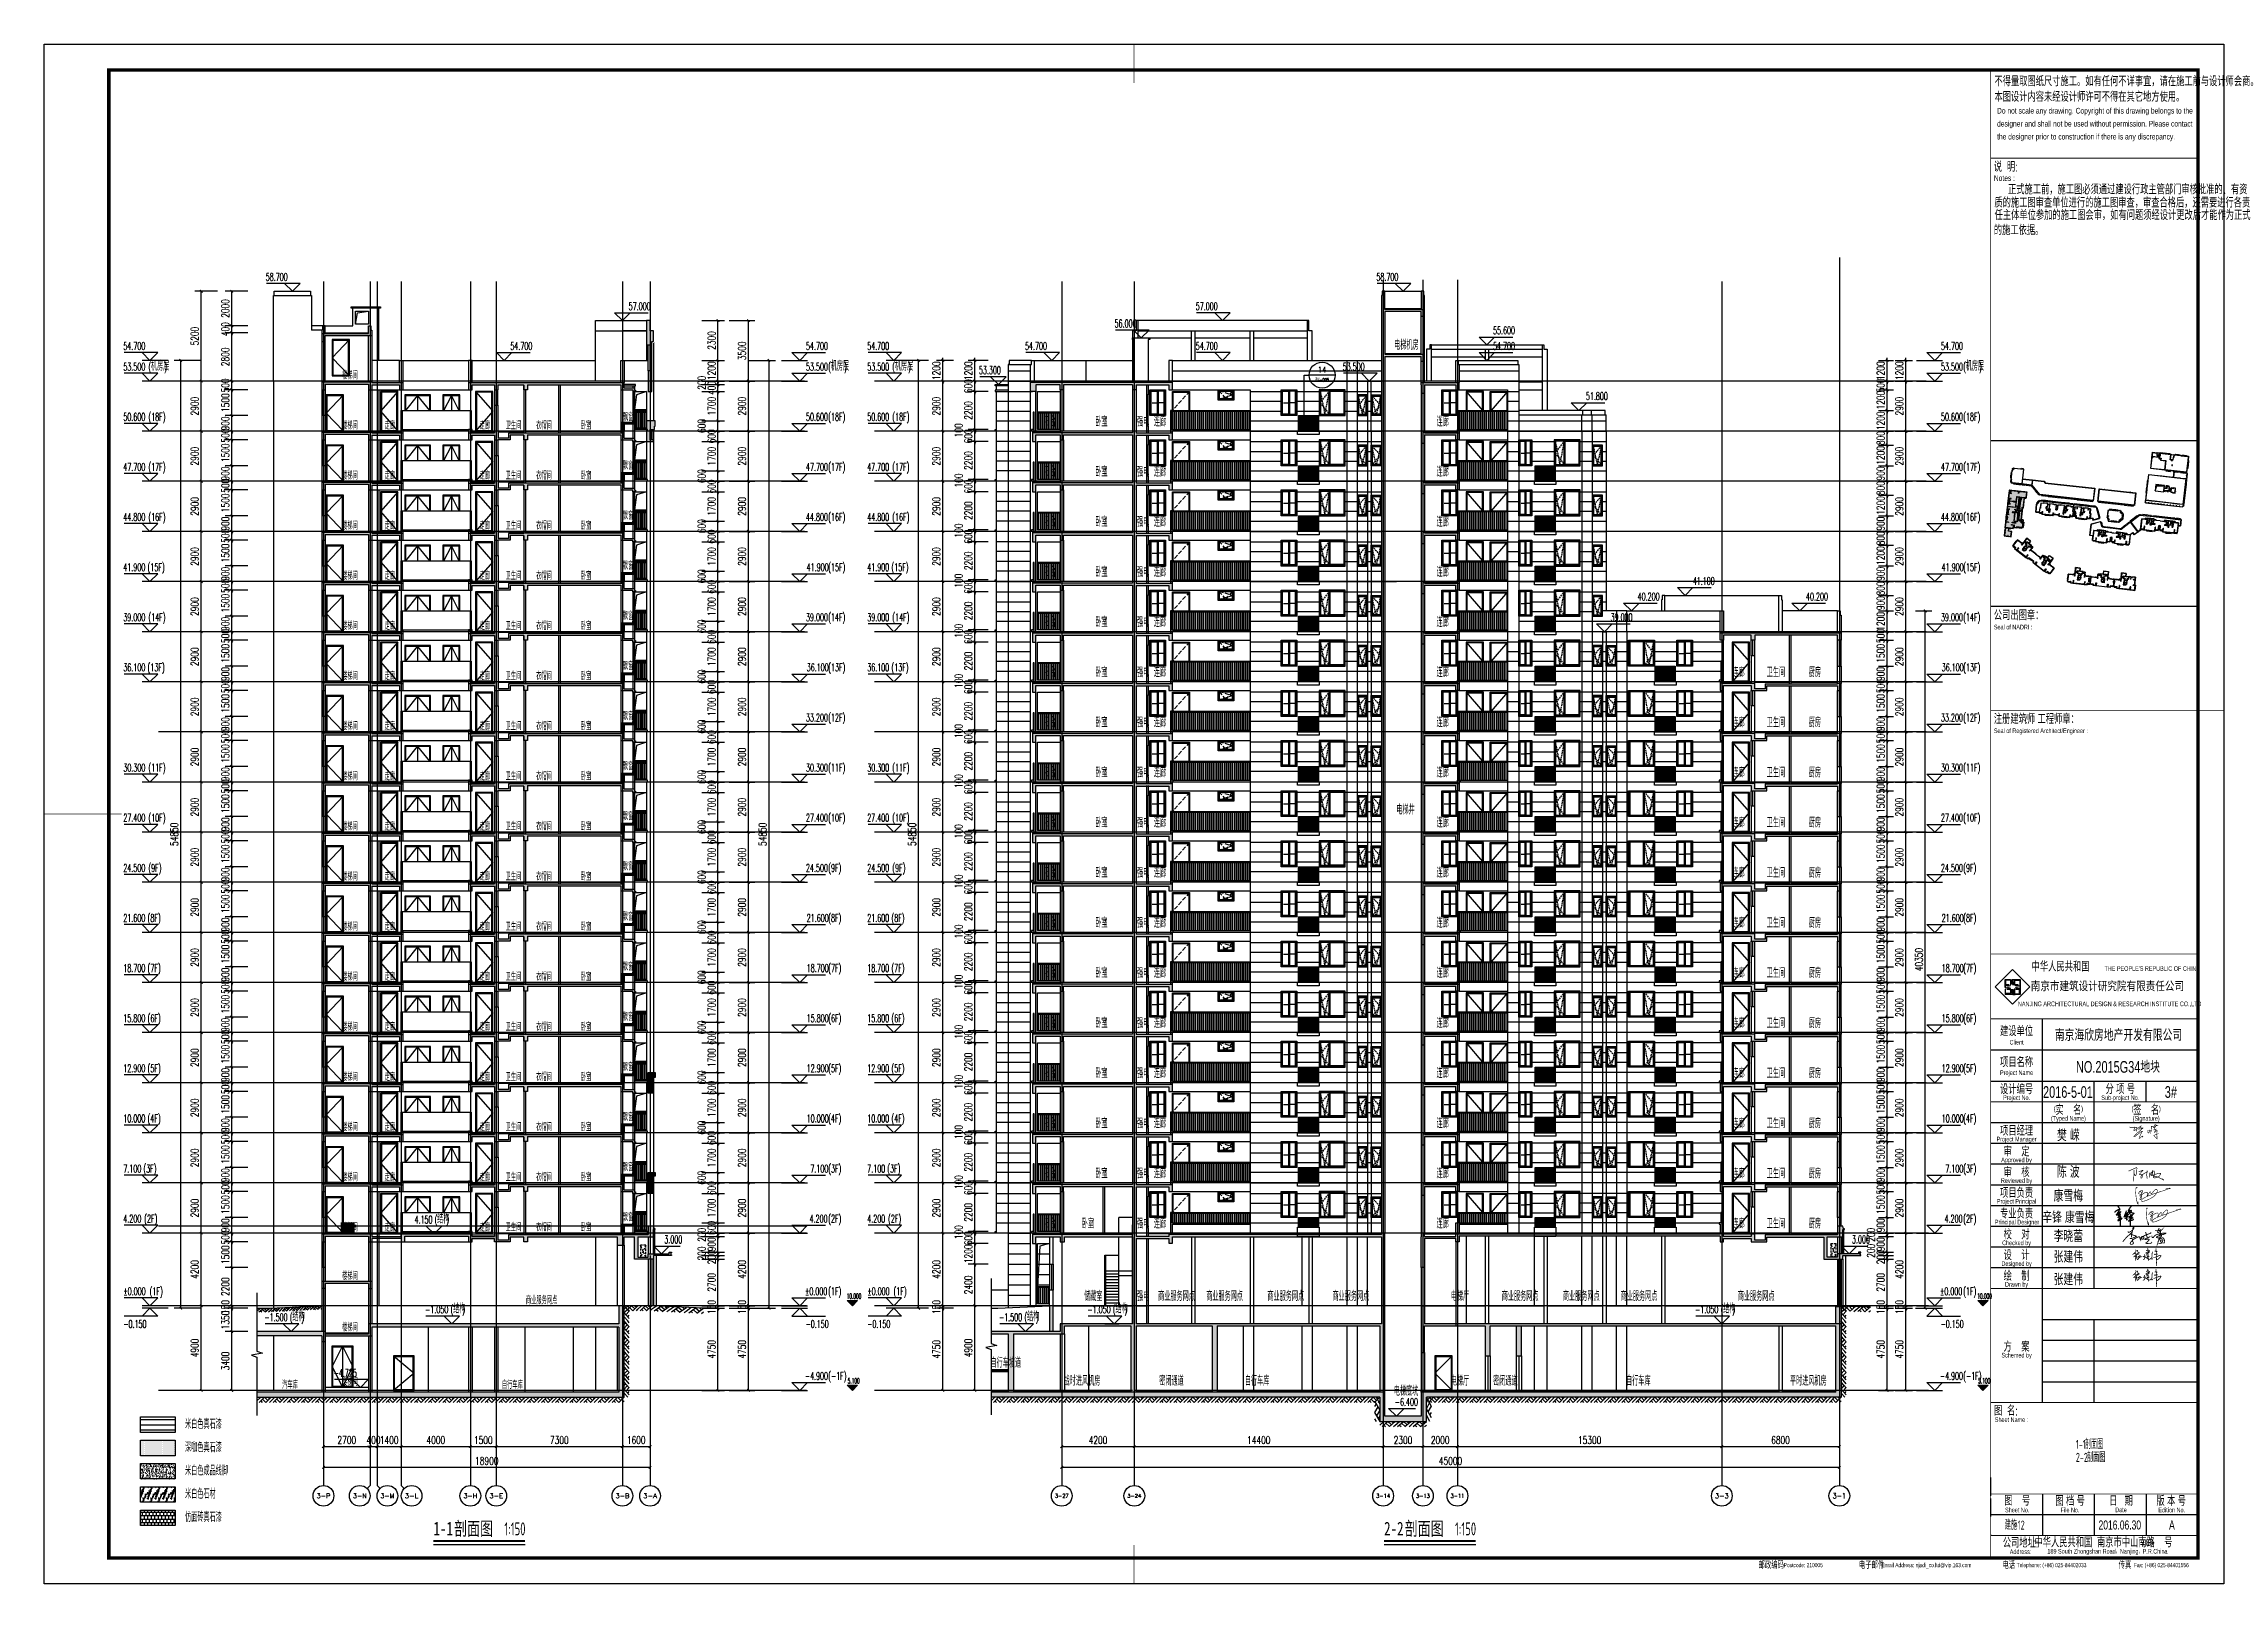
# Model space of a CAD drawing. Extents: x -59851 to 653804, y -249523 to 437614.
# Drawn here: x 527601 to 653804, y 348462 to 437614 of the extents above; entities that cross this region are included whole.
import ezdxf
from ezdxf.enums import TextEntityAlignment as Align

# ---------------------------------------------------------------- set-up
doc = ezdxf.new("R2010")
doc.units = 0
doc.header["$LTSCALE"] = 1000
doc.header["$MEASUREMENT"] = 0
for name, pattern in [('2015G34小桃园地块总图20160503$0$DASH', [0.35, 0.25, -0.1]), ('DASH', [0.35, 0.25, -0.1]), ('HIDDEN2', [0.1875, 0.125, -0.0625])]:
    doc.linetypes.add(name, pattern=pattern)
for name, color, linetype in [('1#内审修改版_1_1_2236$0$LABEL_PM', 7, 'Continuous'), ('2015G34小桃园地块总图20160503$0$16.04.01 1#2#更新屋顶平面_t3$0$ROOF', 4, 'Continuous'), ('2015G34小桃园地块总图20160503$0$A-Stair', 142, 'Continuous'), ('2015G34小桃园地块总图20160503$0$A-烟气道', 105, 'Continuous'), ('2015G34小桃园地块总图20160503$0$WINDOW', 4, 'Continuous'), ('4-LINE', 7, 'Continuous'), ('A-材质分割线（横向）', 252, 'Continuous'), ('A-注释', 8, 'Continuous'), ('A-洞口', 105, 'Continuous'), ('A-看线', 105, 'Continuous'), ('A-示意', 8, 'Continuous'), ('A-第三道尺寸线', 105, 'Continuous'), ('AD-NAME-ROOM', 9, 'Continuous'), ('AXIS', 3, 'Continuous'), ('AXIS_TEXT', 7, 'Continuous'), ('DIM_ELEV', 3, 'Continuous'), ('DIM_IDEN', 3, 'Continuous'), ('DIM_SYMB', 3, 'Continuous'), ('DOTE', 16, 'Continuous'), ('ELE-0', 142, 'Continuous'), ('ELE-1', 41, 'Continuous'), ('ELE-3', 35, 'Continuous'), ('ELE-6', 8, 'Continuous'), ('LABEL_FIXBOX_PM', 7, 'Continuous'), ('LABEL_FIXTXT_PM', 3, 'Continuous'), ('LABEL_PM', 7, 'Continuous'), ('LABEL_TXT_PM', 1, 'Continuous'), ('PUB_DIM', 3, 'Continuous'), ('PUB_HATCH', 8, 'Continuous'), ('PUB_TEXT', 7, 'Continuous'), ('WALL', 2, 'Continuous'), ('WINDOW', 4, 'Continuous'), ('剖面构造层', 7, 'Continuous'), ('成品线脚', 151, 'Continuous'), ('栏杆', 142, 'Continuous'), ('电子签名', 7, 'Continuous')]:
    doc.layers.add(name, color=color, linetype=linetype)
doc.styles.add('2015G34小桃园地块总图20160503$0$16.04.01 1#2#更新屋顶平面_t3$0$HB-NORM-35M', font='', dxfattribs={"width": 0.8})
doc.styles.add('2015G34小桃园地块总图20160503$0$Standard', font='gbenor.shx', dxfattribs={"bigfont": 'gbcbig.shx'})
doc.styles.add('_TCH_AXIS', font='COMPLEX', dxfattribs={"bigfont": 'GBCBIG'})
doc.styles.add('_TCH_DIM', font='SIMPLEX.shx', dxfattribs={"width": 0.7, "bigfont": 'GBCBIG.shx'})
doc.styles.add('_TCH_DIM_T3', font='SIMPLEX.shx', dxfattribs={"width": 0.705882, "bigfont": 'GBCBIG.shx'})
doc.styles.add('_TCH_LABEL', font='COMPLEX', dxfattribs={"bigfont": 'GBCBIG'})
doc.styles.add('COMPLEX', font='COMPLEX')
doc.styles.add('LABEL_FIXBOX_PM', font='simhei.ttf', dxfattribs={"width": 0.8})
doc.styles.add('LABEL_FIXTXT_PM', font='pm_njadri_r.shx', dxfattribs={"width": 0.7, "bigfont": 'pm_njadri_hztxt.shx'})
doc.styles.add('LABEL_TXT_PM', font='pm_njadri_romans1.shx', dxfattribs={"width": 0.7, "bigfont": 'pm_njadri_hztxt.shx'})
doc.styles.get("Standard").update_dxf_attribs({"font": 'gbenor.shx', "width": 0.7, "bigfont": 'gbcbig.shx'})
doc.styles.add('黑体', font='simhei.ttf', dxfattribs={"width": 0.7})
doc.styles.get('2015G34小桃园地块总图20160503$0$16.04.01 1#2#更新屋顶平面_t3$0$HB-NORM-35M').set_extended_font_data('SimSun')
doc.dimstyles.new('_TCH_ARCH&&150', dxfattribs={"dimtxt": 446.25, "dimasz": 150, "dimexe": 375, "dimexo": 450, "dimgap": 150, "dimtad": 1, "dimdec": 0, "dimzin": 0, "dimdsep": 46, "dimtxsty": '_TCH_DIM_T3', "dimblk": 'ARCHTICK', "dimcen": 0.09, "dimclrt": 7, "dimazin": 2, "dimtfac": 1, "dimtdec": 0, "dimtix": 1, "dimtmove": 2, "dimatfit": 3, "dimfxl": 0, "dimtolj": 1, "dimtzin": 0, "dimarcsym": 0})
pattern_1 = [(0, (-730.89111, -636.81473), (0.078125, 0.15625), [0, -0.15625])]

msp = doc.modelspace()

# ---------------------------------------------------------------- texts
at = {"layer": 'PUB_TEXT'}
for s, height, style, width, p in [('58.700', 446.25, '_TCH_DIM', 0.494118, (540454.2, 423895.3)), ('58.700', 446.25, '_TCH_DIM', 0.494118, (604728.9, 423895.3)), ('57.000', 446.25, '_TCH_DIM', 0.494118, (561456.8, 422195.3)), ('56.000', 446.25, '_TCH_DIM', 0.494118, (589578.9, 421195.3)), ('57.000', 446.25, '_TCH_DIM', 0.494118, (594278.9, 422195.3)), ('54.700', 446.25, '_TCH_DIM', 0.494118, (532214.8, 419895.3)), ('54.700', 446.25, '_TCH_DIM', 0.494118, (554612.3, 419895.3)), ('54.700', 446.25, '_TCH_DIM', 0.494118, (571719.6, 419895.3)), ('54.700', 446.25, '_TCH_DIM', 0.494118, (575264.3, 419895.3)), ('54.700', 446.25, '_TCH_DIM', 0.494118, (584395.7, 419895.3)), ('54.700', 446.25, '_TCH_DIM', 0.494118, (594278.9, 419895.3)), ('55.600', 446.25, '_TCH_DIM', 0.494118, (611481.5, 420795.3)), ('54.700', 446.25, '_TCH_DIM', 0.494118, (611481.5, 419895.3)), ('54.700', 446.25, '_TCH_DIM', 0.494118, (637402.6, 419895.3)), ('53.500', 446.25, '_TCH_DIM', 0.494118, (532214.8, 418695.3)), ('(', 446.2, '_TCH_DIM', 0.494118, (533665.6, 418695.3)), ('机房层', 506.38, '_TCH_DIM', 0.7, (533812.6, 418695.3)), (')', 446.2, '_TCH_DIM', 0.494118, (534586.7, 418695.3)), ('53.500', 446.25, '_TCH_DIM', 0.494118, (571719.6, 418695.3)), ('(', 446.2, '_TCH_DIM', 0.494118, (573006.6, 418695.3)), ('机房层', 506.38, '_TCH_DIM', 0.7, (573153.6, 418695.3)), (')', 446.2, '_TCH_DIM', 0.494118, (573927.7, 418695.3)), ('53.500', 446.25, '_TCH_DIM', 0.494118, (575264.3, 418695.3)), ('(', 446.2, '_TCH_DIM', 0.494118, (576715.1, 418695.3)), ('机房层', 506.38, '_TCH_DIM', 0.7, (576862.1, 418695.3)), (')', 446.2, '_TCH_DIM', 0.494118, (577636.2, 418695.3)), ('53.500', 446.25, '_TCH_DIM', 0.494118, (602778.9, 418695.3)), ('53.500', 446.25, '_TCH_DIM', 0.494118, (637402.6, 418695.3)), ('(', 446.2, '_TCH_DIM', 0.494118, (638689.6, 418695.3)), ('机房层', 506.38, '_TCH_DIM', 0.7, (638836.6, 418695.3)), (')', 446.2, '_TCH_DIM', 0.494118, (639610.7, 418695.3)), ('53.300', 446.25, '_TCH_DIM', 0.494118, (581727, 418495.3)), ('51.800', 446.25, '_TCH_DIM', 0.494118, (616853.5, 416995.3)), ('50.600', 446.25, '_TCH_DIM', 0.494118, (532214.8, 415795.3)), ('(18F)', 446.25, '_TCH_DIM', 0.494118, (533665.6, 415795.3)), ('50.600', 446.25, '_TCH_DIM', 0.494118, (571719.6, 415795.3)), ('(18F)', 446.25, '_TCH_DIM', 0.494118, (573006.6, 415795.3)), ('50.600', 446.25, '_TCH_DIM', 0.494118, (575264.3, 415795.3)), ('(18F)', 446.25, '_TCH_DIM', 0.494118, (576715.1, 415795.3)), ('50.600', 446.25, '_TCH_DIM', 0.494118, (637402.6, 415795.3)), ('(18F)', 446.25, '_TCH_DIM', 0.494118, (638689.6, 415795.3)), ('47.700', 446.25, '_TCH_DIM', 0.494118, (532214.8, 412895.3)), ('(17F)', 446.25, '_TCH_DIM', 0.494118, (533665.6, 412895.3)), ('47.700', 446.25, '_TCH_DIM', 0.494118, (571719.6, 412895.3)), ('(17F)', 446.25, '_TCH_DIM', 0.494118, (573006.6, 412895.3)), ('47.700', 446.25, '_TCH_DIM', 0.494118, (575264.3, 412895.3)), ('(17F)', 446.25, '_TCH_DIM', 0.494118, (576715.1, 412895.3)), ('47.700', 446.25, '_TCH_DIM', 0.494118, (637402.6, 412895.3)), ('(17F)', 446.25, '_TCH_DIM', 0.494118, (638689.6, 412895.3)), ('44.800', 446.25, '_TCH_DIM', 0.494118, (532214.8, 409995.3)), ('(16F)', 446.25, '_TCH_DIM', 0.494118, (533665.6, 409995.3)), ('44.800', 446.25, '_TCH_DIM', 0.494118, (571719.6, 409995.3)), ('(16F)', 446.25, '_TCH_DIM', 0.494118, (573006.6, 409995.3)), ('44.800', 446.25, '_TCH_DIM', 0.494118, (575264.3, 409995.3)), ('(16F)', 446.25, '_TCH_DIM', 0.494118, (576715.1, 409995.3)), ('44.800', 446.25, '_TCH_DIM', 0.494118, (637402.6, 409995.3)), ('(16F)', 446.25, '_TCH_DIM', 0.494118, (638689.6, 409995.3)), ('41.900', 446.25, '_TCH_DIM', 0.494118, (532214.8, 407095.3)), ('(15F)', 446.25, '_TCH_DIM', 0.494118, (533617.3, 407095.3)), ('41.900', 446.25, '_TCH_DIM', 0.494118, (571761.6, 407095.3)), ('(15F)', 446.25, '_TCH_DIM', 0.494118, (573006.6, 407095.3)), ('41.900', 446.25, '_TCH_DIM', 0.494118, (575264.3, 407095.3)), ('(15F)', 446.25, '_TCH_DIM', 0.494118, (576666.8, 407095.3)), ('41.100', 446.25, '_TCH_DIM', 0.494118, (623041, 406295.3)), ('41.900', 446.25, '_TCH_DIM', 0.494118, (637444.6, 407095.3)), ('(15F)', 446.25, '_TCH_DIM', 0.494118, (638689.6, 407095.3)), ('40.200', 446.25, '_TCH_DIM', 0.494118, (619848.8, 405395.3)), ('40.200', 446.25, '_TCH_DIM', 0.494118, (629591.5, 405395.3)), ('39.000', 446.25, '_TCH_DIM', 0.494118, (532214.8, 404195.3)), ('(14F)', 446.25, '_TCH_DIM', 0.494118, (533665.6, 404195.3)), ('39.000', 446.25, '_TCH_DIM', 0.494118, (571719.6, 404195.3)), ('(14F)', 446.25, '_TCH_DIM', 0.494118, (573006.6, 404195.3)), ('39.000', 446.25, '_TCH_DIM', 0.494118, (575264.3, 404195.3)), ('(14F)', 446.25, '_TCH_DIM', 0.494118, (576715.1, 404195.3)), ('39.000', 446.25, '_TCH_DIM', 0.494118, (618281.5, 404195.3)), ('39.000', 446.25, '_TCH_DIM', 0.494118, (637402.6, 404195.3)), ('(14F)', 446.25, '_TCH_DIM', 0.494118, (638689.6, 404195.3)), ('36.100', 446.25, '_TCH_DIM', 0.494118, (532214.8, 401295.3)), ('(13F)', 446.25, '_TCH_DIM', 0.494118, (533617.3, 401295.3)), ('36.100', 446.25, '_TCH_DIM', 0.494118, (571761.6, 401295.3)), ('(13F)', 446.25, '_TCH_DIM', 0.494118, (573006.6, 401295.3)), ('36.100', 446.25, '_TCH_DIM', 0.494118, (575264.3, 401295.3)), ('(13F)', 446.25, '_TCH_DIM', 0.494118, (576666.8, 401295.3)), ('36.100', 446.25, '_TCH_DIM', 0.494118, (637444.6, 401295.3)), ('(13F)', 446.25, '_TCH_DIM', 0.494118, (638689.6, 401295.3)), ('33.200', 446.25, '_TCH_DIM', 0.494118, (571719.6, 398395.3)), ('(12F)', 446.25, '_TCH_DIM', 0.494118, (573006.6, 398395.3)), ('33.200', 446.25, '_TCH_DIM', 0.494118, (637402.6, 398395.3)), ('(12F)', 446.25, '_TCH_DIM', 0.494118, (638689.6, 398395.3)), ('30.300', 446.25, '_TCH_DIM', 0.494118, (532214.8, 395495.3)), ('(11F)', 446.25, '_TCH_DIM', 0.494118, (533665.6, 395495.3)), ('30.300', 446.25, '_TCH_DIM', 0.494118, (571719.6, 395495.3)), ('(11F)', 446.25, '_TCH_DIM', 0.494118, (573006.6, 395495.3)), ('30.300', 446.25, '_TCH_DIM', 0.494118, (575264.3, 395495.3)), ('(11F)', 446.25, '_TCH_DIM', 0.494118, (576715.1, 395495.3)), ('30.300', 446.25, '_TCH_DIM', 0.494118, (637402.6, 395495.3)), ('(11F)', 446.25, '_TCH_DIM', 0.494118, (638689.6, 395495.3)), ('27.400', 446.25, '_TCH_DIM', 0.494118, (532214.8, 392595.3)), ('(10F)', 446.25, '_TCH_DIM', 0.494118, (533665.6, 392595.3)), ('27.400', 446.25, '_TCH_DIM', 0.494118, (571719.6, 392595.3)), ('(10F)', 446.25, '_TCH_DIM', 0.494118, (573006.6, 392595.3)), ('27.400', 446.25, '_TCH_DIM', 0.494118, (575264.3, 392595.3)), ('(10F)', 446.25, '_TCH_DIM', 0.494118, (576715.1, 392595.3)), ('27.400', 446.25, '_TCH_DIM', 0.494118, (637402.6, 392595.3)), ('(10F)', 446.25, '_TCH_DIM', 0.494118, (638689.6, 392595.3)), ('24.500', 446.25, '_TCH_DIM', 0.494118, (532214.8, 389695.3)), ('(9F)', 446.25, '_TCH_DIM', 0.494118, (533665.6, 389695.3)), ('24.500', 446.25, '_TCH_DIM', 0.494118, (571719.6, 389695.3)), ('(9F)', 446.25, '_TCH_DIM', 0.494118, (573006.6, 389695.3)), ('24.500', 446.25, '_TCH_DIM', 0.494118, (575264.3, 389695.3)), ('(9F)', 446.25, '_TCH_DIM', 0.494118, (576715.1, 389695.3)), ('24.500', 446.25, '_TCH_DIM', 0.494118, (637402.6, 389695.3)), ('(9F)', 446.25, '_TCH_DIM', 0.494118, (638689.6, 389695.3)), ('21.600', 446.25, '_TCH_DIM', 0.494118, (532214.8, 386795.3)), ('(8F)', 446.25, '_TCH_DIM', 0.494118, (533617.3, 386795.3)), ('21.600', 446.25, '_TCH_DIM', 0.494118, (571761.6, 386795.3)), ('(8F)', 446.25, '_TCH_DIM', 0.494118, (573006.6, 386795.3)), ('21.600', 446.25, '_TCH_DIM', 0.494118, (575264.3, 386795.3)), ('(8F)', 446.25, '_TCH_DIM', 0.494118, (576666.8, 386795.3)), ('21.600', 446.25, '_TCH_DIM', 0.494118, (637444.6, 386795.3)), ('(8F)', 446.25, '_TCH_DIM', 0.494118, (638689.6, 386795.3)), ('18.700', 446.25, '_TCH_DIM', 0.494118, (532214.8, 383895.3)), ('(7F)', 446.25, '_TCH_DIM', 0.494118, (533617.3, 383895.3)), ('18.700', 446.25, '_TCH_DIM', 0.494118, (571761.6, 383895.3)), ('(7F)', 446.25, '_TCH_DIM', 0.494118, (573006.6, 383895.3)), ('18.700', 446.25, '_TCH_DIM', 0.494118, (575264.3, 383895.3)), ('(7F)', 446.25, '_TCH_DIM', 0.494118, (576666.8, 383895.3)), ('18.700', 446.25, '_TCH_DIM', 0.494118, (637444.6, 383895.3)), ('(7F)', 446.25, '_TCH_DIM', 0.494118, (638689.6, 383895.3)), ('15.800', 446.25, '_TCH_DIM', 0.494118, (532214.8, 380995.3)), ('(6F)', 446.25, '_TCH_DIM', 0.494118, (533617.3, 380995.3)), ('15.800', 446.25, '_TCH_DIM', 0.494118, (571761.6, 380995.3)), ('(6F)', 446.25, '_TCH_DIM', 0.494118, (573006.6, 380995.3)), ('15.800', 446.25, '_TCH_DIM', 0.494118, (575264.3, 380995.3)), ('(6F)', 446.25, '_TCH_DIM', 0.494118, (576666.8, 380995.3)), ('15.800', 446.25, '_TCH_DIM', 0.494118, (637444.6, 380995.3)), ('(6F)', 446.25, '_TCH_DIM', 0.494118, (638689.6, 380995.3)), ('(5F)', 446.25, '_TCH_DIM', 0.494118, (533617.3, 378095.3)), ('(5F)', 446.25, '_TCH_DIM', 0.494118, (573006.6, 378095.3)), ('(5F)', 446.25, '_TCH_DIM', 0.494118, (576666.8, 378095.3)), ('(5F)', 446.25, '_TCH_DIM', 0.494118, (638689.6, 378095.3)), ('12.900', 446.25, '_TCH_DIM', 0.494118, (532214.8, 378095.3)), ('12.900', 446.25, '_TCH_DIM', 0.494118, (571761.6, 378095.3)), ('12.900', 446.25, '_TCH_DIM', 0.494118, (575264.3, 378095.3)), ('12.900', 446.25, '_TCH_DIM', 0.494118, (637444.6, 378095.3)), ('10.000', 446.25, '_TCH_DIM', 0.494118, (532214.8, 375195.3)), ('(4F)', 446.25, '_TCH_DIM', 0.494118, (533617.3, 375195.3)), ('10.000', 446.25, '_TCH_DIM', 0.494118, (571761.6, 375195.3)), ('(4F)', 446.25, '_TCH_DIM', 0.494118, (573006.6, 375195.3)), ('10.000', 446.25, '_TCH_DIM', 0.494118, (575264.3, 375195.3)), ('(4F)', 446.25, '_TCH_DIM', 0.494118, (576666.8, 375195.3)), ('10.000', 446.25, '_TCH_DIM', 0.494118, (637444.6, 375195.3)), ('(4F)', 446.25, '_TCH_DIM', 0.494118, (638689.6, 375195.3)), ('7.100', 446.25, '_TCH_DIM', 0.494118, (532214.8, 372295.3)), ('(3F)', 446.25, '_TCH_DIM', 0.494118, (533375.8, 372295.3)), ('7.100', 446.25, '_TCH_DIM', 0.494118, (571971.6, 372295.3)), ('(3F)', 446.25, '_TCH_DIM', 0.494118, (573006.6, 372295.3)), ('7.100', 446.25, '_TCH_DIM', 0.494118, (575264.3, 372295.3)), ('(3F)', 446.25, '_TCH_DIM', 0.494118, (576425.3, 372295.3)), ('7.100', 446.25, '_TCH_DIM', 0.494118, (637654.6, 372295.3)), ('(3F)', 446.25, '_TCH_DIM', 0.494118, (638689.6, 372295.3)), ('4.200', 446.25, '_TCH_DIM', 0.494118, (532214.8, 369395.3)), ('(2F)', 446.25, '_TCH_DIM', 0.494118, (533424.1, 369395.3)), ('4.150', 446.25, '_TCH_DIM', 0.494118, (549067.2, 369345.3)), ('(', 446.2, '_TCH_DIM', 0.494118, (550228.2, 369345.3)), ('结构', 506.38, '_TCH_DIM', 0.7, (550375.2, 369345.3)), (')', 446.2, '_TCH_DIM', 0.494118, (550891.3, 369345.3)), ('4.200', 446.25, '_TCH_DIM', 0.494118, (571929.6, 369395.3)), ('(2F)', 446.25, '_TCH_DIM', 0.494118, (573006.6, 369395.3)), ('4.200', 446.25, '_TCH_DIM', 0.494118, (575264.3, 369395.3)), ('(2F)', 446.25, '_TCH_DIM', 0.494118, (576473.6, 369395.3)), ('4.200', 446.25, '_TCH_DIM', 0.494118, (637612.6, 369395.3)), ('(2F)', 446.25, '_TCH_DIM', 0.494118, (638689.6, 369395.3)), ('3.000', 446.25, '_TCH_DIM', 0.494118, (563517.5, 368195.3)), ('3.000', 446.25, '_TCH_DIM', 0.494118, (632249.3, 368195.3)), ('%%P0.000', 446.25, '_TCH_DIM', 0.494118, (532214.8, 365195.3)), ('(1F)', 446.25, '_TCH_DIM', 0.494118, (533738.1, 365195.3)), ('%%P0.000', 446.25, '_TCH_DIM', 0.494118, (571656.6, 365195.3)), ('(1F)', 446.25, '_TCH_DIM', 0.494118, (573006.6, 365195.3)), ('10.000', 297.5, '_TCH_DIM', 0.494118, (574075.9, 364992.8)), ('%%P0.000', 446.25, '_TCH_DIM', 0.494118, (575264.3, 365195.3)), ('(1F)', 446.25, '_TCH_DIM', 0.494118, (576787.6, 365195.3)), ('%%P0.000', 446.25, '_TCH_DIM', 0.494118, (637339.6, 365195.3)), ('(1F)', 446.25, '_TCH_DIM', 0.494118, (638689.6, 365195.3)), ('10.000', 297.5, '_TCH_DIM', 0.494118, (639500.4, 364992.8)), ('-0.150', 446.25, '_TCH_DIM', 0.494118, (532214.8, 363305.3)), ('-1.500', 446.25, '_TCH_DIM', 0.494118, (540380, 363695.3)), ('(', 446.2, '_TCH_DIM', 0.494118, (541855, 363695.3)), ('结构', 506.38, '_TCH_DIM', 0.7, (542002, 363695.3)), (')', 446.2, '_TCH_DIM', 0.494118, (542518, 363695.3)), ('-1.050', 446.25, '_TCH_DIM', 0.494118, (549682.2, 364145.3)), ('(', 446.2, '_TCH_DIM', 0.494118, (551157.1, 364145.3)), ('结构', 506.38, '_TCH_DIM', 0.7, (551304.1, 364145.3)), (')', 446.2, '_TCH_DIM', 0.494118, (551820.2, 364145.3)), ('-0.150', 446.25, '_TCH_DIM', 0.494118, (571698.6, 363305.3)), ('-0.150', 446.25, '_TCH_DIM', 0.494118, (575264.3, 363305.3)), ('-1.500', 446.25, '_TCH_DIM', 0.494118, (582889.3, 363695.3)), ('(', 446.2, '_TCH_DIM', 0.494118, (584364.2, 363695.3)), ('结构', 506.38, '_TCH_DIM', 0.7, (584511.2, 363695.3)), (')', 446.2, '_TCH_DIM', 0.494118, (585027.3, 363695.3)), ('-1.050', 446.25, '_TCH_DIM', 0.494118, (588011.4, 364145.3)), ('(', 446.2, '_TCH_DIM', 0.494118, (589486.4, 364145.3)), ('结构', 506.38, '_TCH_DIM', 0.7, (589633.4, 364145.3)), (')', 446.2, '_TCH_DIM', 0.494118, (590149.5, 364145.3)), ('-1.050', 446.25, '_TCH_DIM', 0.494118, (623178.9, 364145.3)), ('(', 446.2, '_TCH_DIM', 0.494118, (624653.9, 364145.3)), ('结构', 506.38, '_TCH_DIM', 0.7, (624800.9, 364145.3)), (')', 446.2, '_TCH_DIM', 0.494118, (625317, 364145.3)), ('-0.150', 446.25, '_TCH_DIM', 0.494118, (637381.6, 363305.3)), ('-4.725', 446.25, '_TCH_DIM', 0.494118, (544387.7, 360470.3)), ('-4.900', 446.25, '_TCH_DIM', 0.494118, (571656.6, 360295.3)), ('(-1F)', 446.25, '_TCH_DIM', 0.494118, (573006.6, 360295.3)), ('5.100', 297.5, '_TCH_DIM', 0.494118, (574135.4, 360092.8)), ('-4.900', 446.25, '_TCH_DIM', 0.494118, (637339.6, 360295.3)), ('(-1F)', 446.25, '_TCH_DIM', 0.494118, (638689.6, 360295.3)), ('5.100', 297.5, '_TCH_DIM', 0.494118, (639559.9, 360092.8)), ('-6.400', 446.25, '_TCH_DIM', 0.494118, (605798.5, 358795.3)), ('剖面图', 788.61, '黑体', 0.7, (551354.6, 351298.4)), ('剖面图', 788.61, '黑体', 0.7, (606367.1, 351298.4)), ('1-1', 788.61, '黑体', 0.7, (550163.7, 351298.4)), ('2-2', 788.61, '黑体', 0.7, (605176.2, 351298.4))]:
    msp.add_text(s, height=height, dxfattribs=dict(at, style=style, width=width)).set_placement(p)
at = {"layer": 'PUB_TEXT', "width": 0.7}
for s, height, p in [('电梯机房', 506.38, (605755, 419903.3)), ('楼梯间', 434.04, (544873.1, 418192.6)), ('楼梯间', 434.04, (544873.1, 415292.6)), ('走廊', 434.04, (547332.6, 415292.6)), ('走廊', 434.04, (552830.3, 415292.6)), ('卫生间', 434.04, (554336.3, 415292.6)), ('衣帽间', 434.04, (556103.6, 415292.6)), ('卧室', 434.04, (558690.7, 415292.6)), ('1', 450, (559133.1, 415292.6)), ('飘窗', 434.04, (561126.2, 415767.6)), ('阳台', 506.38, (585461, 415465.8)), ('卧室', 506.38, (588461, 415465.8)), ('1', 525, (588977, 415465.8)), ('强电', 506.38, (590875, 415465.8)), ('连廊', 506.38, (591848.5, 415465.8)), ('连廊', 506.38, (608213.5, 415465.8)), ('电梯井', 506.38, (605885.5, 393015.8)), ('阳台', 506.38, (585461, 369065.8)), ('卧室', 506.38, (587674.5, 369065.8)), ('1', 525, (588255, 369065.8)), ('强电', 506.38, (590875, 369065.8)), ('连廊', 506.38, (591848.5, 369065.8)), ('连廊', 506.38, (608213.5, 369065.8)), ('连廊', 506.38, (625335, 369065.8)), ('卫生间', 506.38, (627318, 369065.8)), ('厨房', 506.38, (629755, 369065.8)), ('楼梯间', 434.04, (544873.1, 366077.5)), ('商业服务网点', 434.04, (555509, 364677.5)), ('储藏室', 506.38, (587813, 364865.8)), ('强电', 506.38, (590875, 364865.8)), ('商业服务网点', 506.38, (592096.5, 364865.8)), ('商业服务网点', 506.38, (594878.5, 364865.8)), ('商业服务网点', 506.38, (598423, 364865.8)), ('商业服务网点', 506.38, (602189, 364865.8)), ('电梯厅', 506.38, (609038, 364865.8)), ('商业服务网点', 506.38, (611984.5, 364865.8)), ('商业服务网点', 506.38, (615522, 364865.8)), ('商业服务网点', 506.38, (618864, 364865.8)), ('商业服务网点', 506.38, (625643.5, 364865.8)), ('楼梯间', 434.04, (544873.1, 363102.5)), ('自行车坡道', 506.38, (582393, 361006.8)), ('汽车库', 434.04, (541402.6, 359777.5)), ('楼梯间', 434.04, (544873.1, 359952.5)), ('自行车库', 434.04, (554116.6, 359777.5)), ('战时进风机房', 506.38, (586628.5, 359965.8)), ('密闭通道', 506.38, (592162, 359965.8)), ('自行车库', 506.38, (597117.5, 359965.8)), ('电梯底坑', 506.38, (605738.5, 359382.8)), ('电梯厅', 506.38, (609038, 359965.8)), ('密闭通道', 506.38, (611483.5, 359965.8)), ('自行车库', 506.38, (619180, 359965.8)), ('平时进风机房', 506.38, (628663, 359965.8)), ('米白色真石漆', 506.38, (535787, 357462.8)), ('深咖色真石漆', 506.38, (535787, 356116.9)), ('1-1', 525, (645208.1, 356301.1)), ('2-2', 525, (645208.1, 355549.3)), ('剖面图', 506.38, (645728.8, 356301.1)), ('剖面图', 506.38, (645851.3, 355549.3)), ('米白色成品线脚', 506.38, (535787, 354771.1)), ('米白色石材', 506.38, (535787, 353425.2)), ('仿面砖真石漆', 506.38, (535787, 352079.3)), ('建施', 506.38, (641095, 351630.4)), ('-12', 525, (641611.1, 351630.4)), ('1:150', 750, (554264, 351298.4)), ('1:150', 750, (609276.5, 351298.4))]:
    msp.add_text(s, height=height, dxfattribs=at).set_placement(p)
at = {"layer": 'PUB_TEXT', "style": '_TCH_LABEL', "width": 0.799383}
msp.add_text('建详-Q05', height=186.84, dxfattribs=at).set_placement((601185.6, 418067), (601986.2, 418067), align=Align.FIT)
at = {"layer": 'PUB_TEXT', "style": '_TCH_LABEL'}
msp.add_text('14', height=339.7, dxfattribs=at).set_placement((601335.2, 418579.7), (601836.6, 418579.7), align=Align.FIT)

# ---------------------------------------------------------------- blocks, each defined once
blk = doc.blocks.new('jfdskajkj')
for p, q in [((349765, 362647), (350465, 362647)), ((349765, 362582), (350465, 362582)), ((349765, 362517), (350465, 362517)), ((349765, 362492), (350465, 362492)), ((349775, 362492), (349775, 361587)), ((349795, 362492), (349795, 361587)), ((349885, 362492), (349885, 361587)), ((349905, 362492), (349905, 361587)), ((349995, 362492), (349995, 361587)), ((350015, 362492), (350015, 361587)), ((350105, 362492), (350105, 361587)), ((350125, 362492), (350125, 361587)), ((350215, 362492), (350215, 361587)), ((350235, 362492), (350235, 361587)), ((350325, 362492), (350325, 361587)), ((350345, 362492), (350345, 361587)), ((350435, 362492), (350435, 361587)), ((350455, 362492), (350455, 361587)), ((349765, 361587), (350465, 361587)), ((349765, 361562), (350465, 361562))]:
    blk.add_line(p, q)
blk = doc.blocks.new('sssection0407')
at = {"layer": 'PUB_HATCH'}
h = blk.add_hatch(color=256, dxfattribs=at)
h.dxf.hatch_style = 1
h.paths.add_polyline_path([(347646, 363897), (347046, 363897), (347046, 364207), (346946, 364207), (346946, 363797), (347546, 363797), (347546, 363697), (347646, 363697), (347696, 363697), (347696, 363777), (347646, 363777)])
h.paths.add_polyline_path([(346946, 364207), (341246, 364207), (341246, 364187), (340346, 364187), (340346, 363897), (339746, 363897), (339746, 364297), (339646, 364297), (339646, 363797), (339746, 363797), (340446, 363797), (340446, 364067), (341246, 364067), (341246, 363797), (341446, 363797), (341446, 364087), (346846, 364087), (346846, 363797), (346946, 363797)])
h.paths.add_polyline_path([(339646, 364297), (339546, 364297), (339546, 364197), (338146, 364197), (338146, 363797), (338246, 363797), (338246, 364077), (339546, 364077), (339546, 363797), (339646, 363797)])
h.paths.add_polyline_path([(338146, 364197), (338046, 364197), (338046, 363797), (338146, 363797)])
h.paths.add_polyline_path([(332346, 364247), (329646, 364247), (329646, 363797), (329746, 363797), (329746, 364127), (332246, 364127), (332246, 363797), (332346, 363797)])
h.paths.add_polyline_path([(329646, 364247), (329546, 364247), (329546, 363797), (329646, 363797)])
h.paths.add_polyline_path([(334146, 364197), (332746, 364197), (332746, 364077), (334046, 364077), (334046, 363797), (334146, 363797)])
h.paths.add_polyline_path([(332746, 364197), (332446, 364197), (332446, 364247), (332346, 364247), (332346, 363797), (332446, 363797), (332446, 364077), (332746, 364077)])
h.paths.add_polyline_path([(334246, 364197), (334146, 364197), (334146, 363797), (334246, 363797)])
h = blk.add_hatch(color=256, dxfattribs=at)
h.dxf.hatch_style = 1
h.paths.add_polyline_path([(334246, 364297), (334146, 364297), (334146, 364197), (334246, 364197)])
h.paths.add_polyline_path([(338146, 364297), (338046, 364297), (338046, 364197), (338146, 364197)])
h.paths.add_polyline_path([(338246, 364297), (338146, 364297), (338146, 364197), (338246, 364197)])
h = blk.add_hatch(color=256, dxfattribs=at)
h.dxf.hatch_style = 1
h.paths.add_polyline_path([(346946, 364297), (346846, 364297), (346846, 364207), (346946, 364207)])
h.paths.add_polyline_path([(347046, 364297), (346946, 364297), (346946, 364207), (347046, 364207)])
h = blk.add_hatch(color=256, dxfattribs=at)
h.dxf.hatch_style = 1
h.paths.add_polyline_path([(334246, 361497), (334146, 361497), (334146, 361397), (334246, 361397)])
h = blk.add_hatch(color=256, dxfattribs=at)
h.dxf.hatch_style = 1
h.paths.add_polyline_path([(338146, 361497), (338046, 361497), (338046, 361397), (338146, 361397)])
h.paths.add_polyline_path([(338246, 361497), (338146, 361497), (338146, 361397), (338246, 361397)])
h = blk.add_hatch(color=256, dxfattribs=at)
h.dxf.hatch_style = 1
h.paths.add_polyline_path([(346946, 361897), (346846, 361897), (346846, 361397), (346946, 361397)])
h.paths.add_polyline_path([(347646, 361917), (347656, 361917), (347656, 361997), (347546, 361997), (347546, 361897), (346946, 361897), (346946, 361397), (347046, 361397), (347046, 361797), (347646, 361797)])
h.paths.add_polyline_path([(347676, 361997), (347656, 361997), (347656, 361917), (347676, 361917)])
h.paths.add_polyline_path([(347696, 361997), (347676, 361997), (347676, 361917), (347696, 361917)])
at = {"layer": 'A-注释'}
blk.add_lwpolyline([(330796, 363497), (329796, 362447), (330796, 361397)], dxfattribs=at)
at = {"layer": 'A-看线'}
for points in [[(326746, 364297), (326746, 361397)], [(330796, 361397), (330796, 363497), (329796, 363497), (329796, 361397), (330796, 361397)], [(332446, 363797), (334046, 363797)], [(332846, 363797), (332846, 361397)], [(334246, 363797), (338046, 363797)], [(346846, 363797), (346846, 361897)], [(348346, 363697), (347769, 363511), (347646, 362647)], [(347696, 363697), (348346, 363697)], [(348346, 364297), (348346, 361497)], [(348746, 364297), (348746, 361397)], [(334196, 362597), (338146, 362597)], [(334246, 361497), (338046, 361497)], [(347646, 361417), (348396, 361417), (348396, 361497), (347646, 361497)], [(348346, 361417), (348346, 361397)]]:
    blk.add_lwpolyline(points, dxfattribs=at)
blk.add_lwpolyline([(330746, 361447), (330746, 363447), (329846, 363447), (329846, 361447)], close=True, dxfattribs=at)
at = {"layer": 'ELE-6'}
for points in [[(333946, 361397), (333946, 363697), (332946, 363697), (332946, 361397)], [(333896, 361447), (333896, 363647), (332996, 363647), (332996, 361447)], [(339446, 361397), (339446, 363697), (338446, 363697), (338446, 361397)], [(339396, 361447), (339396, 363647), (338496, 363647), (338496, 361447)]]:
    blk.add_lwpolyline(points, close=True, dxfattribs=at)
for points in [[(333946, 363697), (332946, 362547), (333946, 361397)], [(335846, 362597), (335846, 363497), (334346, 363497), (334346, 362597)], [(337546, 362597), (337546, 363497), (336546, 363497), (336546, 362597)], [(338446, 363697), (339446, 362547), (338446, 361397)], [(335796, 362597), (335796, 363447), (334396, 363447), (334396, 362597)], [(334416, 362597), (335096, 363447), (335776, 362597)], [(335096, 363447), (335096, 362597)], [(335096, 363447), (335096, 362597)], [(337496, 362597), (337496, 363447), (336596, 363447), (336596, 362597)], [(336616, 362597), (337046, 363447), (337476, 362597)], [(337046, 363447), (337046, 362597)]]:
    blk.add_lwpolyline(points, dxfattribs=at)
at = {"layer": 'WALL'}
for p, q in [((329746, 364247), (329746, 364297)), ((332246, 364247), (332246, 364297)), ((332446, 364077), (334046, 364077)), ((347546, 363697), (347646, 363697)), ((347546, 361997), (347646, 361997))]:
    blk.add_line(p, q, dxfattribs=at)
for points in [[(329546, 364297), (329546, 363797)], [(329546, 364247), (332446, 364247)], [(329546, 363797), (329746, 363797)], [(329746, 364127), (329746, 363797)], [(329746, 364127), (332246, 364127)], [(332246, 364127), (332246, 361397)], [(332246, 363797), (332446, 363797)], [(332446, 364297), (332446, 364197)], [(332446, 364197), (334246, 364197)], [(332446, 364077), (332446, 361397)], [(334046, 364077), (334046, 363797), (334246, 363797)], [(334146, 364297), (334146, 364197)], [(334246, 364297), (334246, 363797)], [(338046, 364297), (338046, 363797), (338246, 363797), (338246, 364077), (339546, 364077)], [(338046, 364197), (339546, 364197)], [(338246, 364197), (338246, 364297)], [(339546, 364297), (339546, 364197)], [(339746, 364297), (339546, 364297)], [(339546, 364077), (339546, 363797)], [(339546, 363797), (339746, 363797)], [(339746, 364297), (339746, 363897)], [(341246, 364187), (340346, 364187), (340346, 363897), (339746, 363897)], [(341246, 364067), (340446, 364067), (340446, 363797), (339746, 363797)], [(341246, 364297), (341246, 364187)], [(341246, 364207), (347046, 364207)], [(341446, 364087), (341446, 363797), (341246, 363797), (341246, 364067)], [(341246, 364067), (341246, 361397)], [(341346, 364297), (341346, 364207)], [(341346, 363797), (341346, 361397)], [(341446, 364087), (346846, 364087)], [(343246, 364297), (343246, 364207)], [(343246, 364087), (343246, 361397)], [(343346, 364297), (343346, 364207)], [(343346, 364087), (343346, 361397)], [(346846, 364297), (346846, 364207)], [(346846, 364087), (346846, 363797), (347546, 363797)], [(347046, 363897), (347046, 364297)], [(347046, 363897), (347646, 363897)], [(347546, 364297), (347546, 363897)], [(347646, 364297), (347646, 363777), (347696, 363777), (347696, 363697), (347546, 363697), (347546, 363797)], [(329546, 362297), (329546, 361397)], [(329746, 362297), (329546, 362297)], [(329746, 362297), (329746, 361397)], [(339546, 362897), (339546, 361397)], [(339546, 362897), (339746, 362897)], [(339746, 362897), (339746, 361397)], [(334146, 361397), (334146, 361497), (334246, 361497), (334246, 361397)], [(338246, 361397), (338246, 361497), (338046, 361497), (338046, 361397)], [(347546, 361897), (346846, 361897), (346846, 361397)], [(347646, 361797), (347046, 361797), (347046, 361397)], [(347546, 361897), (347546, 361997), (347696, 361997), (347696, 361917), (347646, 361917), (347646, 361397)], [(347546, 361797), (347546, 361397)]]:
    blk.add_lwpolyline(points, dxfattribs=at)
at = {"layer": 'WINDOW'}
for points in [[(329546, 363797), (329546, 362297)], [(329646, 362297), (329646, 363797)], [(329746, 363797), (329746, 362297)], [(339546, 363797), (339546, 362897)], [(339646, 363797), (339646, 362897)], [(339746, 362897), (339746, 363797)], [(347546, 363697), (347546, 361997)], [(347596, 363697), (347596, 361997)], [(347646, 363697), (347646, 361997)]]:
    blk.add_lwpolyline(points, dxfattribs=at)
at = {"layer": '剖面构造层'}
for points in [[(329746, 364297), (332246, 364297)], [(332446, 364247), (334146, 364247)], [(338246, 364247), (339546, 364247)], [(339746, 364267), (341246, 364267)], [(341346, 364297), (343246, 364297)], [(343346, 364297), (346846, 364297)]]:
    blk.add_lwpolyline(points, dxfattribs=at)
at = {"layer": '栏杆'}
for points in [[(334146, 361497), (334146, 362597), (334196, 362597), (334196, 361497)], [(338146, 361497), (338146, 362597), (338196, 362597), (338196, 361497)]]:
    blk.add_lwpolyline(points, dxfattribs=at)
at = {"layer": 'A-看线'}
blk.add_blockref('jfdskajkj', (-2120, 0), dxfattribs=at)
at = {"layer": 'PUB_TEXT', "width": 0.7}
for s, height, p in [('飘窗', 434, (346971, 362082)), ('楼梯间', 434, (330722, 361502)), ('走廊', 434, (333182, 361502)), ('走廊', 434, (338679, 361502)), ('卫生间', 434, (340185, 361502)), ('衣帽间', 434, (341953, 361502)), ('卧室', 434, (344540, 361502)), ('1', 450, (344982, 361502))]:
    blk.add_text(s, height=height, dxfattribs=at).set_placement(p)
blk = doc.blocks.new('A$C309E1229')
at = {"layer": '4-LINE', "linetype": 'HIDDEN2'}
for p, q in [((-300, 700), (0, 0)), ((-300, 0), (0, 700))]:
    blk.add_line(p, q, dxfattribs=at)
blk.add_lwpolyline([(-300, 700), (0, 700), (0, 0), (-300, 0)], close=True, dxfattribs=at)
blk = doc.blocks.new('falkjfjajkjkh')
at = {"layer": 'A-注释', "linetype": 'DASH', "ltscale": 0.4}
for points in [[(293011, 322847), (292511, 322297), (293011, 321747)], [(292511, 322847), (292761, 321747), (293011, 322847)]]:
    blk.add_lwpolyline(points, dxfattribs=at)
at = {"layer": 'ELE-0'}
for points in [[(292461, 321697), (293061, 321697), (293061, 322897), (292461, 322897)], [(292511, 321747), (293011, 321747), (293011, 322847), (292511, 322847)], [(292541, 321777), (292981, 321777), (292981, 322817), (292541, 322817)]]:
    blk.add_lwpolyline(points, close=True, dxfattribs=at)
blk = doc.blocks.new('lllgn')
for p, q in [((368238, 362497), (366938, 362497)), ((368238, 362447), (366938, 362447)), ((367280, 362447), (367048, 362447)), ((367301, 362447), (367280, 362447))]:
    blk.add_line(p, q)
for points in [[(366978, 362447), (366978, 361497)], [(366998, 362447), (366998, 361497)], [(367098, 362447), (367098, 361497)], [(367118, 362447), (367118, 361497)], [(367218, 362447), (367218, 361497)], [(367238, 362447), (367238, 361497)], [(367338, 362447), (367338, 361497)], [(367358, 362447), (367358, 361497)], [(367458, 362447), (367458, 361497)], [(367478, 362447), (367478, 361497)], [(367578, 362447), (367578, 361497)], [(367598, 362447), (367598, 361497)], [(367698, 362447), (367698, 361497)], [(367718, 362447), (367718, 361497)], [(367818, 362447), (367818, 361497)], [(367838, 362447), (367838, 361497)], [(367938, 362447), (367938, 361497)], [(367958, 362447), (367958, 361497)], [(368058, 362447), (368058, 361497)], [(368078, 362447), (368078, 361497)], [(368178, 362447), (368178, 361497)], [(368198, 362447), (368198, 361497)]]:
    blk.add_lwpolyline(points)
blk = doc.blocks.new('lgnhgh')
at = {"layer": '栏杆'}
for points in [[(370805, 362597), (375355, 362597)], [(370805, 362547), (375355, 362547)], [(370845, 362547), (370845, 361497)], [(370865, 362547), (370865, 361497)], [(370965, 362547), (370965, 361497)], [(370985, 362547), (370985, 361497)], [(371085, 362547), (371085, 361497)], [(371105, 362547), (371105, 361497)], [(371205, 362547), (371205, 361497)], [(371225, 362547), (371225, 361497)], [(371325, 362547), (371325, 361497)], [(371345, 362547), (371345, 361497)], [(371445, 362547), (371445, 361497)], [(371465, 362547), (371465, 361497)], [(371565, 362547), (371565, 361497)], [(371585, 362547), (371585, 361497)], [(371685, 362547), (371685, 361497)], [(371705, 362547), (371705, 361497)], [(371805, 362547), (371805, 361497)], [(371825, 362547), (371825, 361497)], [(371925, 362547), (371925, 361497)], [(371945, 362547), (371945, 361497)], [(372045, 362547), (372045, 361497)], [(372065, 362547), (372065, 361497)], [(372165, 362547), (372165, 361497)], [(372185, 362547), (372185, 361497)], [(372285, 362547), (372285, 361497)], [(372305, 362547), (372305, 361497)], [(372405, 362547), (372405, 361497)], [(372425, 362547), (372425, 361497)], [(372525, 362547), (372525, 361497)], [(372545, 362547), (372545, 361497)], [(372645, 362547), (372645, 361497)], [(372665, 362547), (372665, 361497)], [(372765, 362547), (372765, 361497)], [(372785, 362547), (372785, 361497)], [(372885, 362547), (372885, 361497)], [(372905, 362547), (372905, 361497)], [(373005, 362547), (373005, 361497)], [(373025, 362547), (373025, 361497)], [(373125, 362547), (373125, 361497)], [(373145, 362547), (373145, 361497)], [(373245, 362547), (373245, 361497)], [(373265, 362547), (373265, 361497)], [(373365, 362547), (373365, 361497)], [(373385, 362547), (373385, 361497)], [(373485, 362547), (373485, 361497)], [(373505, 362547), (373505, 361497)], [(373605, 362547), (373605, 361497)], [(373625, 362547), (373625, 361497)], [(373725, 362547), (373725, 361497)], [(373745, 362547), (373745, 361497)], [(373845, 362547), (373845, 361497)], [(373865, 362547), (373865, 361497)], [(373965, 362547), (373965, 361497)], [(373985, 362547), (373985, 361497)], [(374085, 362547), (374085, 361497)], [(374105, 362547), (374105, 361497)], [(374205, 362547), (374205, 361497)], [(374225, 362547), (374225, 361497)], [(374325, 362547), (374325, 361497)], [(374345, 362547), (374345, 361497)], [(374445, 362547), (374445, 361497)], [(374465, 362547), (374465, 361497)], [(374565, 362547), (374565, 361497)], [(374585, 362547), (374585, 361497)], [(374685, 362547), (374685, 361497)], [(374705, 362547), (374705, 361497)], [(374805, 362547), (374805, 361497)], [(374825, 362547), (374825, 361497)], [(374925, 362547), (374925, 361497)], [(374945, 362547), (374945, 361497)], [(375045, 362547), (375045, 361497)], [(375065, 362547), (375065, 361497)], [(375165, 362547), (375165, 361497)], [(375185, 362547), (375185, 361497)], [(375285, 362547), (375285, 361497)], [(375305, 362547), (375305, 361497)]]:
    blk.add_lwpolyline(points, dxfattribs=at)
blk = doc.blocks.new('111515')
at = {"layer": 'A-注释', "linetype": 'DASH', "ltscale": 0.4}
for points in [[(302205, 323147), (301655, 322447), (302205, 321747)], [(301655, 323147), (301930, 321747), (302205, 323147)]]:
    blk.add_lwpolyline(points, dxfattribs=at)
at = {"layer": 'ELE-0'}
blk.add_line((302205, 321697), (302205, 323197), dxfattribs=at)
for points in [[(301605, 321697), (303105, 321697), (303105, 323197), (301605, 323197)], [(301655, 321747), (303055, 321747), (303055, 323147), (301655, 323147)], [(302175, 323117), (301685, 323117), (301685, 321777), (302175, 321777)], [(302235, 323117), (303025, 323117), (303025, 321777), (302235, 321777)]]:
    blk.add_lwpolyline(points, close=True, dxfattribs=at)
blk = doc.blocks.new('jfdsjkkjhhj')
at = {"layer": '栏杆'}
for points in [[(387405, 362597), (390255, 362597)], [(387405, 362547), (390255, 362547)], [(387445, 362547), (387445, 361497)], [(387465, 362547), (387465, 361497)], [(387565, 362547), (387565, 361497)], [(387585, 362547), (387585, 361497)], [(387685, 362547), (387685, 361497)], [(387705, 362547), (387705, 361497)], [(387805, 362547), (387805, 361497)], [(387825, 362547), (387825, 361497)], [(387925, 362547), (387925, 361497)], [(387945, 362547), (387945, 361497)], [(388045, 362547), (388045, 361497)], [(388065, 362547), (388065, 361497)], [(388165, 362547), (388165, 361497)], [(388185, 362547), (388185, 361497)], [(388285, 362547), (388285, 361497)], [(388305, 362547), (388305, 361497)], [(388405, 362547), (388405, 361497)], [(388425, 362547), (388425, 361497)], [(388525, 362547), (388525, 361497)], [(388545, 362547), (388545, 361497)], [(388645, 362547), (388645, 361497)], [(388665, 362547), (388665, 361497)], [(388765, 362547), (388765, 361497)], [(388785, 362547), (388785, 361497)], [(388885, 362547), (388885, 361497)], [(388905, 362547), (388905, 361497)], [(389005, 362547), (389005, 361497)], [(389025, 362547), (389025, 361497)], [(389125, 362547), (389125, 361497)], [(389145, 362547), (389145, 361497)], [(389245, 362547), (389245, 361497)], [(389265, 362547), (389265, 361497)], [(389365, 362547), (389365, 361497)], [(389385, 362547), (389385, 361497)], [(389485, 362547), (389485, 361497)], [(389505, 362547), (389505, 361497)], [(389605, 362547), (389605, 361497)], [(389625, 362547), (389625, 361497)], [(389725, 362547), (389725, 361497)], [(389745, 362547), (389745, 361497)], [(389845, 362547), (389845, 361497)], [(389865, 362547), (389865, 361497)], [(389965, 362547), (389965, 361497)], [(389985, 362547), (389985, 361497)], [(390085, 362547), (390085, 361497)], [(390105, 362547), (390105, 361497)], [(390205, 362547), (390205, 361497)], [(390225, 362547), (390225, 361497)]]:
    blk.add_lwpolyline(points, dxfattribs=at)
blk = doc.blocks.new('1-13fp2')
at = {"layer": 'A-注释'}
for points in [[(369941, 363032), (369791, 363032), (369791, 363052)], [(370070, 363032), (370220, 363032), (370220, 363052)], [(377541, 363032), (377391, 363032), (377391, 363052)], [(377670, 363032), (377820, 363032), (377820, 363052)], [(386841, 363032), (386691, 363032), (386691, 363052)], [(386970, 363032), (387120, 363032), (387120, 363052)], [(391241, 363032), (391091, 363032), (391091, 363052)], [(391320, 363032), (391470, 363032), (391470, 363052)], [(400441, 363032), (400291, 363032), (400291, 363052)], [(400570, 363032), (400720, 363032), (400720, 363052)]]:
    blk.add_hatch(color=256, dxfattribs=at).paths.add_polyline_path(points)
at = {"layer": 'PUB_HATCH'}
h = blk.add_hatch(color=256, dxfattribs=at)
h.dxf.hatch_style = 1
h.paths.add_polyline_path([(362855, 361497), (362705, 361497), (362705, 361417), (362755, 361417), (362755, 361397), (362855, 361397)])
h.paths.add_polyline_path([(362855, 361397), (362755, 361397), (362755, 361307), (362855, 361307)])
h.paths.add_polyline_path([(364455, 361307), (362755, 361307), (362755, 360797), (362955, 360797), (362955, 361187), (364355, 361187), (364355, 360897), (364455, 360897)])
h.paths.add_polyline_path([(368655, 361397), (368555, 361397), (368555, 361307), (364455, 361307), (364455, 360897), (364555, 360897), (364555, 361187), (368555, 361187), (368555, 360897), (368655, 360897)])
h.paths.add_polyline_path([(370855, 361287), (368755, 361287), (368755, 361397), (368655, 361397), (368655, 360897), (368755, 360897), (368755, 361167), (370655, 361167), (370655, 360897), (370855, 360897)])
h.paths.add_polyline_path([(370855, 361397), (370755, 361397), (370755, 361287), (370855, 361287)], flags=17)
h.paths.add_polyline_path([(370905, 361497), (370755, 361497), (370755, 361397), (370855, 361397), (370855, 361417), (370905, 361417)])
h.paths.add_polyline_path([(368755, 363797), (368655, 363797), (368655, 361397), (368755, 361397)])
h.paths.add_polyline_path([(368655, 363797), (368555, 363797), (368555, 361397), (368655, 361397)])
h = blk.add_hatch(color=256, dxfattribs=at)
h.dxf.hatch_style = 1
h.paths.add_polyline_path([(387505, 361497), (387355, 361497), (387355, 361397), (387455, 361397), (387455, 361417), (387505, 361417)])
h.paths.add_polyline_path([(387455, 361397), (387355, 361397), (387355, 361307), (387455, 361307)])
h.paths.add_polyline_path([(387455, 361307), (387355, 361307), (387355, 360897), (387455, 360897)])
h.paths.add_polyline_path([(387355, 361307), (385455, 361307), (385455, 361397), (385355, 361397), (385355, 361187), (385455, 361187), (387255, 361187), (387255, 360897), (387355, 360897)])
h.paths.add_polyline_path([(385355, 361397), (385255, 361397), (385255, 361187), (385355, 361187)])
h.paths.add_polyline_path([(385355, 364087), (385255, 364087), (385255, 363597), (385355, 363597)])
h.paths.add_polyline_path([(385455, 364087), (385355, 364087), (385355, 363597), (385455, 363597)])
h.paths.add_polyline_path([(383055, 364297), (382955, 364297), (382955, 361397), (383055, 361397)])
h.paths.add_polyline_path([(383155, 364297), (383055, 364297), (383055, 361397), (383155, 361397)])
h = blk.add_hatch(dxfattribs=at)
h.set_pattern_fill('ANSI32', color=256, scale=20, angle=135)
h.set_pattern_definition([(180, (-13699.92, 0), (-7e-15, -95.25), []), (180, (-13731.67, 31.75), (-7e-15, -95.25), [])])
h.paths.add_polyline_path([(378205, 362247), (378205, 361407), (379255, 361407), (379255, 362247)])
h = blk.add_hatch(dxfattribs=at)
h.set_pattern_fill('ANSI32', color=256, scale=20, angle=135)
h.set_pattern_definition([(180, (0, 0), (-7e-15, -95.25), []), (180, (-31.75, 31.75), (-7e-15, -95.25), [])])
h.paths.add_polyline_path([(391905, 362247), (391905, 361407), (392955, 361407), (392955, 362247)])
h = blk.add_hatch(dxfattribs=at)
h.set_pattern_fill('ANSI32', color=256, scale=20, angle=135)
h.set_pattern_definition([(180, (6950.08, 0), (-7e-15, -95.25), []), (180, (6918.33, 31.75), (-7e-15, -95.25), [])])
h.paths.add_polyline_path([(398855, 362247), (398855, 361407), (399905, 361407), (399905, 362247)])
h = blk.add_hatch(color=256, dxfattribs=at)
h.dxf.hatch_style = 1
h.paths.add_polyline_path([(402655, 361397), (402555, 361397), (402555, 360897), (402655, 360897)])
h.paths.add_polyline_path([(402655, 361497), (402505, 361497), (402505, 361417), (402555, 361417), (402555, 361397), (402655, 361397)])
h.paths.add_polyline_path([(404555, 361307), (402655, 361307), (402655, 360897), (402755, 360897), (402755, 361187), (404355, 361187), (404355, 360897), (405255, 360897), (405255, 361167), (409355, 361167), (409355, 360897), (409555, 360897), (409555, 361307), (409355, 361307), (409355, 361287), (405155, 361287), (405155, 360997), (404555, 360997)])
at = {"layer": 'A-材质分割线（横向）'}
for points in [[(362655, 364297), (360655, 364297)], [(362655, 363697), (360655, 363697)], [(378105, 364297), (375355, 364297)], [(377155, 363697), (375355, 363697)], [(379355, 363697), (378055, 363697)], [(382955, 364297), (379355, 364297)], [(382955, 363697), (380855, 363697)], [(391805, 364297), (390255, 364297)], [(390905, 363697), (390255, 363697)], [(392955, 363697), (391655, 363697)], [(402555, 364297), (393055, 364297)], [(397255, 363697), (394455, 363697)], [(400055, 363697), (398755, 363697)], [(402755, 363697), (400955, 363697)], [(362655, 363130), (360655, 363130)], [(362655, 362564), (360655, 362564)], [(377155, 363130), (375355, 363130)], [(377155, 362564), (375355, 362564)], [(379355, 363130), (378055, 363130)], [(379355, 362564), (378055, 362564)], [(381555, 363130), (380855, 363130)], [(381555, 362564), (380855, 362564)], [(382355, 363130), (382155, 363130)], [(382355, 362564), (382155, 362564)], [(390905, 363130), (390255, 363130)], [(390905, 362564), (390255, 362564)], [(392955, 363130), (391655, 363130)], [(392955, 362564), (391655, 362564)], [(395155, 363130), (394455, 363130)], [(395155, 362564), (394455, 362564)], [(395955, 363130), (395755, 363130)], [(395955, 362564), (395755, 362564)], [(397255, 363130), (396555, 363130)], [(397255, 362564), (396555, 362564)], [(400055, 363130), (398755, 363130)], [(400055, 362564), (398755, 362564)], [(402755, 363130), (400955, 363130)], [(402605, 362564), (400955, 362564)], [(402755, 362564), (402655, 362564)], [(362655, 361997), (360655, 361997)], [(378155, 361997), (375355, 361997)], [(382955, 361997), (379305, 361997)], [(391855, 361997), (390255, 361997)], [(398805, 361997), (393055, 361997)], [(402605, 361997), (399955, 361997)], [(402755, 361997), (402655, 361997)]]:
    blk.add_lwpolyline(points, dxfattribs=at)
at = {"layer": 'A-注释'}
for points in [[(369689, 363032), (369941, 363032)], [(370321, 363032), (370070, 363032)], [(377289, 363032), (377541, 363032)], [(377921, 363032), (377670, 363032)], [(386589, 363032), (386841, 363032)], [(387221, 363032), (386970, 363032)], [(391039, 363032), (391241, 363032)], [(391521, 363032), (391320, 363032)], [(400189, 363032), (400441, 363032)], [(400821, 363032), (400570, 363032)]]:
    blk.add_lwpolyline(points, dxfattribs=at)
at = {"layer": 'A-看线'}
for points in [[(362655, 361397), (362655, 364297)], [(362955, 361347), (362955, 363697)], [(364372, 361497), (363055, 361497), (363055, 363697), (364355, 363697)], [(402755, 361347), (402755, 363797)], [(363055, 362497), (364355, 362497)]]:
    blk.add_lwpolyline(points, dxfattribs=at)
at = {"layer": 'A-示意', "linetype": 'DASH'}
for points in [[(371855, 363697), (370855, 362597)], [(373555, 363747), (374355, 363497), (373555, 363247)], [(373555, 363747), (373955, 363247), (374355, 363747)]]:
    blk.add_lwpolyline(points, dxfattribs=at)
at = {"layer": 'A-示意'}
for points in [[(387855, 363697), (388812, 362597)], [(390255, 363697), (389299, 362597)], [(403255, 363697), (404255, 362547), (403255, 361397)]]:
    blk.add_lwpolyline(points, dxfattribs=at)
at = {"layer": 'ELE-0'}
for points in [[(369555, 363797), (370455, 363797), (370455, 362297), (369555, 362297)], [(369605, 363747), (370405, 363747), (370405, 362347), (369605, 362347)], [(369635, 363717), (369975, 363717), (369975, 362377), (369635, 362377)], [(370375, 363717), (370035, 363717), (370035, 362377), (370375, 362377)], [(373505, 363797), (374405, 363797), (374405, 363197), (373505, 363197)], [(373555, 363747), (374355, 363747), (374355, 363247), (373555, 363247)], [(373585, 363717), (374325, 363717), (374325, 363277), (373585, 363277)], [(377155, 363797), (378055, 363797), (378055, 362297), (377155, 362297)], [(377205, 363747), (378005, 363747), (378005, 362347), (377205, 362347)], [(377235, 363717), (377575, 363717), (377575, 362377), (377235, 362377)], [(377975, 363717), (377635, 363717), (377635, 362377), (377975, 362377)], [(386455, 363797), (387355, 363797), (387355, 362297), (386455, 362297)], [(386505, 363747), (387305, 363747), (387305, 362347), (386505, 362347)], [(386535, 363717), (386875, 363717), (386875, 362377), (386535, 362377)], [(387275, 363717), (386935, 363717), (386935, 362377), (387275, 362377)], [(390905, 363797), (391655, 363797), (391655, 362297), (390905, 362297)], [(390955, 363747), (391605, 363747), (391605, 362347), (390955, 362347)], [(390985, 363717), (391250, 363717), (391250, 362377), (390985, 362377)], [(391575, 363717), (391310, 363717), (391310, 362377), (391575, 362377)], [(400055, 363797), (400955, 363797), (400955, 362297), (400055, 362297)], [(400105, 363747), (400905, 363747), (400905, 362347), (400105, 362347)], [(400135, 363717), (400475, 363717), (400475, 362377), (400135, 362377)], [(400875, 363717), (400535, 363717), (400535, 362377), (400875, 362377)], [(403255, 363697), (403255, 361397), (404255, 361397), (404255, 363697)], [(403305, 363647), (403305, 361447), (404205, 361447), (404205, 363647)]]:
    blk.add_lwpolyline(points, close=True, dxfattribs=at)
for points in [[(370005, 363747), (370005, 362347)], [(370855, 362597), (370855, 363697), (371855, 363697), (371855, 362597)], [(370905, 362597), (370905, 363647), (371805, 363647), (371805, 362597)], [(377605, 363747), (377605, 362347)], [(386905, 363747), (386905, 362347)], [(388855, 362597), (388855, 363697), (387855, 363697), (387855, 362597)], [(388805, 362597), (388805, 363647), (387905, 363647), (387905, 362597)], [(389255, 362597), (389255, 363697), (390255, 363697), (390255, 362597)], [(389305, 362597), (389305, 363647), (390205, 363647), (390205, 362597)], [(391280, 363747), (391280, 362347)], [(400505, 363747), (400505, 362347)]]:
    blk.add_lwpolyline(points, dxfattribs=at)
at = {"layer": 'ELE-1'}
for p, q in [((381555, 364297), (381555, 361397)), ((390255, 364297), (390255, 361397)), ((390905, 364297), (390905, 361397)), ((395155, 364297), (395155, 361397)), ((396555, 364297), (396555, 361397)), ((397155, 364297), (397155, 361397))]:
    blk.add_line(p, q, dxfattribs=at)
for points in [[(375355, 364297), (375355, 361397)], [(380955, 364297), (380955, 361397)], [(394555, 364297), (394555, 361397)]]:
    blk.add_lwpolyline(points, dxfattribs=at)
at = {"layer": 'ELE-3'}
for p, q in [((395755, 364297), (395755, 361397)), ((395955, 364297), (395955, 361397))]:
    blk.add_line(p, q, dxfattribs=at)
for points in [[(360655, 364297), (360655, 361397)], [(361355, 364297), (361355, 361397)], [(382155, 364297), (382155, 361397)], [(382355, 364297), (382355, 361397)], [(360655, 361417), (360605, 361417), (360605, 361497), (360655, 361497)], [(370905, 361497), (375355, 361497)], [(370905, 361417), (375355, 361417)], [(387505, 361497), (390255, 361497)], [(387505, 361417), (390255, 361417)], [(370855, 360897), (375355, 360897)], [(387455, 360897), (390255, 360897)]]:
    blk.add_lwpolyline(points, dxfattribs=at)
for points in [[(378105, 361407), (379355, 361407), (379355, 361207), (378105, 361207)], [(391805, 361407), (393055, 361407), (393055, 361207), (391805, 361207)], [(398755, 361407), (400005, 361407), (400005, 361207), (398755, 361207)]]:
    blk.add_lwpolyline(points, close=True, dxfattribs=at)
at = {"layer": 'ELE-6'}
for points in [[(378155, 361407), (378155, 362297), (379305, 362297), (379305, 361407)], [(378205, 361407), (378205, 362247), (379255, 362247), (379255, 361407)], [(391855, 361407), (391855, 362297), (393005, 362297), (393005, 361407)], [(391905, 361407), (391905, 362247), (392955, 362247), (392955, 361407)], [(398805, 361407), (398805, 362297), (399955, 362297), (399955, 361407)], [(398855, 361407), (398855, 362247), (399905, 362247), (399905, 361407)]]:
    blk.add_lwpolyline(points, dxfattribs=at)
at = {"layer": 'WALL'}
for p, q in [((406555, 364067), (406555, 361287)), ((406655, 364067), (406655, 361287)), ((405155, 361287), (409355, 361287))]:
    blk.add_line(p, q, dxfattribs=at)
for points in [[(368555, 363797), (368555, 361307)], [(368755, 363797), (368755, 361287)], [(369355, 364087), (369355, 363497)], [(369455, 363497), (369355, 363497)], [(369455, 364087), (369455, 363497)], [(382955, 364297), (382955, 361397)], [(383155, 364297), (383155, 361397)], [(385255, 364087), (385255, 363597)], [(385255, 363597), (385455, 363597)], [(385455, 364087), (385455, 363597)], [(404555, 361307), (404555, 362897), (404355, 362897), (404355, 361307)], [(409355, 361307), (409355, 362297), (409555, 362297), (409555, 361307)], [(362855, 361307), (362855, 361497), (362705, 361497), (362705, 361417), (362755, 361417), (362755, 360797), (362955, 360797), (362955, 361187), (364355, 361187), (364355, 360897), (364555, 360897), (364555, 361187), (368555, 361187)], [(368555, 361307), (362755, 361307)], [(368555, 361187), (368555, 360897)], [(368755, 361167), (370655, 361167), (370655, 360897), (370855, 360897), (370855, 361417), (370905, 361417), (370905, 361497), (370755, 361497)], [(370855, 361287), (368755, 361287)], [(368755, 361167), (368755, 360897)], [(369355, 361697), (369355, 361287)], [(369455, 361697), (369355, 361697)], [(369455, 361697), (369455, 361287)], [(370755, 361497), (370755, 361287)], [(385455, 361307), (385455, 361397), (385255, 361397), (385255, 361187)], [(385455, 361307), (387455, 361307)], [(385455, 361187), (387255, 361187)], [(387355, 361307), (387355, 361497), (387505, 361497), (387505, 361417), (387455, 361417), (387455, 360897), (387255, 360897), (387255, 361187)], [(404555, 361307), (402655, 361307), (402655, 361497), (402505, 361497), (402505, 361417), (402555, 361417), (402555, 360897), (402755, 360897), (402755, 361187), (404355, 361187)], [(404355, 361187), (404355, 360897), (405255, 360897), (405255, 361167), (409355, 361167), (409355, 360897), (409555, 360897), (409555, 361307), (409355, 361307), (409355, 361287)], [(405155, 361287), (405155, 360997), (404555, 360997), (404555, 361307)]]:
    blk.add_lwpolyline(points, dxfattribs=at)
at = {"layer": 'WINDOW'}
for points in [[(364355, 363797), (364355, 361397)], [(364455, 363797), (364455, 361397)], [(364555, 363797), (364555, 361397)], [(369355, 363497), (369355, 361697)], [(369405, 363497), (369405, 361697)], [(369455, 361697), (369455, 363497)], [(385255, 363597), (385255, 361397)], [(385355, 363597), (385355, 361397)], [(385455, 363597), (385455, 361397)], [(404355, 362897), (404355, 363797)], [(404455, 362897), (404455, 363797)], [(404555, 362897), (404555, 363797)], [(409355, 362297), (409355, 363797)], [(409455, 362297), (409455, 363797)], [(409555, 362297), (409555, 363797)]]:
    blk.add_lwpolyline(points, dxfattribs=at)
at = {"layer": '剖面构造层'}
for points in [[(368555, 361397), (364355, 361397), (364355, 361347), (362855, 361347)], [(369355, 361397), (368755, 361397)], [(370755, 361397), (369455, 361397)], [(385455, 361347), (387355, 361347)], [(402655, 361347), (404355, 361347)], [(404555, 361367), (406555, 361367)], [(406655, 361367), (409355, 361367)]]:
    blk.add_lwpolyline(points, dxfattribs=at)
at = {"layer": '栏杆'}
for points in [[(362855, 361497), (362855, 362497), (362805, 362497), (362805, 361497)], [(370805, 361497), (370805, 362597), (370755, 362597), (370755, 361497)], [(387405, 361497), (387405, 362597), (387355, 362597), (387355, 361497)], [(402655, 361497), (402655, 362597), (402605, 362597), (402605, 361497)]]:
    blk.add_lwpolyline(points, dxfattribs=at)
for name in ['lgnhgh', 'jfdsjkkjhhj']:
    blk.add_blockref(name, (0, 0))
at = {"layer": 'ELE-0'}
for name, p in [('111515', (77750, 40600)), ('falkjfjajkjkh', (89094, 40600)), ('111515', (91350, 40600)), ('falkjfjajkjkh', (102694, 40600))]:
    blk.add_blockref(name, p, dxfattribs=at)
at = {"layer": 'ELE-0', "xscale": -1}
for name, p in [('falkjfjajkjkh', (675416, 40600)), ('falkjfjajkjkh', (689016, 40600)), ('111515', (700361, 40600))]:
    blk.add_blockref(name, p, dxfattribs=at)
at = {"layer": '栏杆'}
blk.add_blockref('lllgn', (-3882, 0), dxfattribs=at)
at = {"layer": 'PUB_TEXT', "width": 0.7}
for s, height, p in [('阳台', 506.4, (363395, 361675)), ('卧室', 506.4, (366395, 361675)), ('强电', 506.4, (368809, 361675)), ('连廊', 506.4, (369782, 361675)), ('连廊', 506.4, (386148, 361675)), ('连廊', 506.4, (403269, 361675)), ('卫生间', 506.4, (405252, 361675)), ('厨房', 506.4, (407689, 361675)), ('1', 525, (366911, 361675))]:
    blk.add_text(s, height=height, dxfattribs=at).set_placement(p)
blk = doc.blocks.new('14starty')
at = {"layer": 'A-注释'}
for points in [[(369941, 359087), (369791, 359087), (369791, 359107)], [(370070, 359087), (370220, 359087), (370220, 359107)], [(377541, 359087), (377391, 359087), (377391, 359107)], [(377670, 359087), (377820, 359087), (377820, 359107)], [(386841, 359087), (386691, 359087), (386691, 359107)], [(386970, 359087), (387120, 359087), (387120, 359107)], [(391241, 359087), (391091, 359087), (391091, 359107)], [(391320, 359087), (391470, 359087), (391470, 359107)]]:
    blk.add_hatch(color=256, dxfattribs=at).paths.add_polyline_path(points)
at = {"layer": 'PUB_HATCH'}
h = blk.add_hatch(color=256, dxfattribs=at)
h.dxf.hatch_style = 1
h.paths.add_polyline_path([(362855, 357552), (362705, 357552), (362705, 357472), (362755, 357472), (362755, 357452), (362855, 357452)])
h.paths.add_polyline_path([(362855, 357452), (362755, 357452), (362755, 357362), (362855, 357362)])
h.paths.add_polyline_path([(364455, 357362), (362755, 357362), (362755, 356852), (362955, 356852), (362955, 357242), (364355, 357242), (364355, 356952), (364455, 356952)])
h.paths.add_polyline_path([(368655, 357452), (368555, 357452), (368555, 357362), (364455, 357362), (364455, 356952), (364555, 356952), (364555, 357242), (368555, 357242), (368555, 356952), (368655, 356952)])
h.paths.add_polyline_path([(368655, 359852), (368555, 359852), (368555, 357452), (368655, 357452)])
h.paths.add_polyline_path([(368755, 359852), (368655, 359852), (368655, 357452), (368755, 357452)])
h.paths.add_polyline_path([(370855, 357342), (368755, 357342), (368755, 357452), (368655, 357452), (368655, 356952), (368755, 356952), (368755, 357222), (370655, 357222), (370655, 356952), (370855, 356952)])
h.paths.add_polyline_path([(370855, 357452), (370755, 357452), (370755, 357342), (370855, 357342)], flags=17)
h.paths.add_polyline_path([(370905, 357552), (370755, 357552), (370755, 357452), (370855, 357452), (370855, 357472), (370905, 357472)])
h.paths.add_polyline_path([(383055, 360352), (382955, 360352), (382955, 357452), (383055, 357452)])
h.paths.add_polyline_path([(383155, 360352), (383055, 360352), (383055, 357452), (383155, 357452)])
h.paths.add_polyline_path([(386045, 357576), (386758, 357576), (386758, 358330), (386045, 358330)], flags=9)
h = blk.add_hatch(color=256, dxfattribs=at)
h.dxf.hatch_style = 1
h.paths.add_polyline_path([(385355, 360142), (385255, 360142), (385255, 359652), (385355, 359652)])
h.paths.add_polyline_path([(385455, 360142), (385355, 360142), (385355, 359652), (385455, 359652)])
h.paths.add_polyline_path([(385355, 357452), (385255, 357452), (385255, 357242), (385355, 357242)])
h.paths.add_polyline_path([(387355, 357362), (385455, 357362), (385455, 357452), (385355, 357452), (385355, 357242), (385455, 357242), (387255, 357242), (387255, 356952), (387355, 356952)])
h.paths.add_polyline_path([(387505, 357552), (387355, 357552), (387355, 357452), (387455, 357452), (387455, 357472), (387505, 357472)])
h.paths.add_polyline_path([(387455, 357452), (387355, 357452), (387355, 357362), (387455, 357362)])
h.paths.add_polyline_path([(387455, 357362), (387355, 357362), (387355, 356952), (387455, 356952)])
h = blk.add_hatch(dxfattribs=at)
h.set_pattern_fill('ANSI32', color=256, scale=20, angle=135)
h.set_pattern_definition([(180, (-13699.92, -3945), (-7e-15, -95.25), []), (180, (-13731.67, -3913.25), (-7e-15, -95.25), [])])
h.paths.add_polyline_path([(378205, 358302), (378205, 357462), (379255, 357462), (379255, 358302)])
h = blk.add_hatch(dxfattribs=at)
h.set_pattern_fill('ANSI32', color=256, scale=20, angle=135)
h.set_pattern_definition([(180, (0, -3945), (-7e-15, -95.25), []), (180, (-31.75, -3913.25), (-7e-15, -95.25), [])])
h.paths.add_polyline_path([(391905, 358302), (391905, 357462), (392955, 357462), (392955, 358302)])
at = {"layer": 'A-材质分割线（横向）'}
for points in [[(360655, 360352), (362655, 360352)], [(360655, 359752), (362655, 359752)], [(375355, 360352), (378105, 360352)], [(375355, 359752), (377155, 359752)], [(378055, 359752), (379355, 359752)], [(379355, 360352), (382955, 360352)], [(380855, 359752), (382955, 359752)], [(390905, 360352), (391805, 360352)], [(391655, 359752), (392955, 359752)], [(393055, 360352), (395955, 360352)], [(394455, 359752), (395955, 359752)], [(360655, 359185), (362655, 359185)], [(360655, 358619), (362655, 358619)], [(375355, 359185), (377155, 359185)], [(375355, 358619), (377155, 358619)], [(378055, 359185), (379355, 359185)], [(378055, 358619), (379355, 358619)], [(380855, 359185), (381555, 359185)], [(380855, 358619), (381555, 358619)], [(382155, 359185), (382355, 359185)], [(382155, 358619), (382355, 358619)], [(391655, 359185), (392955, 359185)], [(391655, 358619), (392955, 358619)], [(394455, 359185), (395155, 359185)], [(394455, 358619), (395155, 358619)], [(395755, 359185), (395955, 359185)], [(395955, 358652), (395755, 358652)], [(360655, 358052), (362655, 358052)], [(375355, 358052), (378155, 358052)], [(379305, 358052), (382955, 358052)], [(390905, 358052), (391805, 358052)], [(393055, 358052), (402555, 358052)]]:
    blk.add_lwpolyline(points, dxfattribs=at)
at = {"layer": 'A-注释'}
for points in [[(369689, 359087), (369941, 359087)], [(370321, 359087), (370070, 359087)], [(377289, 359087), (377541, 359087)], [(377921, 359087), (377670, 359087)], [(386589, 359087), (386841, 359087)], [(387221, 359087), (386970, 359087)], [(391039, 359087), (391241, 359087)], [(391521, 359087), (391320, 359087)]]:
    blk.add_lwpolyline(points, dxfattribs=at)
at = {"layer": 'A-看线'}
for points in [[(362655, 357452), (362655, 360352)], [(362955, 357402), (362955, 359752)], [(364372, 357552), (363055, 357552), (363055, 359752), (364355, 359752)], [(363055, 358552), (364355, 358552)]]:
    blk.add_lwpolyline(points, dxfattribs=at)
at = {"layer": 'A-示意', "linetype": 'DASH'}
for points in [[(371855, 359752), (370855, 358652)], [(373555, 359802), (374355, 359552), (373555, 359302)], [(373555, 359802), (373955, 359302), (374355, 359802)]]:
    blk.add_lwpolyline(points, dxfattribs=at)
at = {"layer": 'A-示意'}
for points in [[(387855, 359752), (388812, 358652)], [(390255, 359752), (389299, 358652)]]:
    blk.add_lwpolyline(points, dxfattribs=at)
at = {"layer": 'ELE-0'}
for points in [[(369555, 359852), (370455, 359852), (370455, 358352), (369555, 358352)], [(369605, 359802), (370405, 359802), (370405, 358402), (369605, 358402)], [(369635, 359772), (369975, 359772), (369975, 358432), (369635, 358432)], [(370375, 359772), (370035, 359772), (370035, 358432), (370375, 358432)], [(373505, 359852), (374405, 359852), (374405, 359252), (373505, 359252)], [(373555, 359802), (374355, 359802), (374355, 359302), (373555, 359302)], [(373585, 359772), (374325, 359772), (374325, 359332), (373585, 359332)], [(377155, 359852), (378055, 359852), (378055, 358352), (377155, 358352)], [(377205, 359802), (378005, 359802), (378005, 358402), (377205, 358402)], [(377235, 359772), (377575, 359772), (377575, 358432), (377235, 358432)], [(377975, 359772), (377635, 359772), (377635, 358432), (377975, 358432)], [(386455, 359852), (387355, 359852), (387355, 358352), (386455, 358352)], [(386505, 359802), (387305, 359802), (387305, 358402), (386505, 358402)], [(386535, 359772), (386875, 359772), (386875, 358432), (386535, 358432)], [(387275, 359772), (386935, 359772), (386935, 358432), (387275, 358432)], [(390905, 359852), (391655, 359852), (391655, 358352), (390905, 358352)], [(390955, 359802), (391605, 359802), (391605, 358402), (390955, 358402)], [(390985, 359772), (391250, 359772), (391250, 358432), (390985, 358432)], [(391575, 359772), (391310, 359772), (391310, 358432), (391575, 358432)]]:
    blk.add_lwpolyline(points, close=True, dxfattribs=at)
for points in [[(370005, 359802), (370005, 358402)], [(370855, 358652), (370855, 359752), (371855, 359752), (371855, 358652)], [(370905, 358652), (370905, 359702), (371805, 359702), (371805, 358652)], [(377605, 359802), (377605, 358402)], [(386905, 359802), (386905, 358402)], [(388855, 358652), (388855, 359752), (387855, 359752), (387855, 358652)], [(388805, 358652), (388805, 359702), (387905, 359702), (387905, 358652)], [(389255, 358652), (389255, 359752), (390255, 359752), (390255, 358652)], [(389305, 358652), (389305, 359702), (390205, 359702), (390205, 358652)], [(391280, 359802), (391280, 358402)]]:
    blk.add_lwpolyline(points, dxfattribs=at)
at = {"layer": 'ELE-1'}
for p, q in [((381555, 360352), (381555, 357452)), ((390255, 360352), (390255, 357452)), ((390905, 360352), (390905, 357452)), ((395155, 360352), (395155, 357452))]:
    blk.add_line(p, q, dxfattribs=at)
for points in [[(375355, 360352), (375355, 357452)], [(380955, 360352), (380955, 357452)], [(394555, 360352), (394555, 357452)]]:
    blk.add_lwpolyline(points, dxfattribs=at)
at = {"layer": 'ELE-3'}
blk.add_line((395955, 360352), (395955, 358652), dxfattribs=at)
for points in [[(360655, 360352), (360655, 357452)], [(361355, 360352), (361355, 357452)], [(382155, 360352), (382155, 357452)], [(382355, 360352), (382355, 357452)], [(360655, 357472), (360605, 357472), (360605, 357552), (360655, 357552)], [(370905, 357552), (375355, 357552)], [(370905, 357472), (375355, 357472)], [(387505, 357552), (390255, 357552)], [(387505, 357472), (390255, 357472)], [(370855, 356952), (375355, 356952)], [(387455, 356952), (390255, 356952)]]:
    blk.add_lwpolyline(points, dxfattribs=at)
for points in [[(378105, 357462), (379355, 357462), (379355, 357262), (378105, 357262)], [(391805, 357462), (393055, 357462), (393055, 357262), (391805, 357262)]]:
    blk.add_lwpolyline(points, close=True, dxfattribs=at)
at = {"layer": 'ELE-6'}
for points in [[(378155, 357462), (378155, 358352), (379305, 358352), (379305, 357462)], [(378205, 357462), (378205, 358302), (379255, 358302), (379255, 357462)], [(391855, 357462), (391855, 358352), (393005, 358352), (393005, 357462)], [(391905, 357462), (391905, 358302), (392955, 358302), (392955, 357462)]]:
    blk.add_lwpolyline(points, dxfattribs=at)
at = {"layer": 'PUB_HATCH'}
blk.add_lwpolyline([(382955, 360352), (383826, 360352)], dxfattribs=at)
at = {"layer": 'WALL'}
for points in [[(368555, 359852), (368555, 357362)], [(368755, 359852), (368755, 357342)], [(369355, 360142), (369355, 359552)], [(369455, 360142), (369455, 359552)], [(382955, 360352), (382955, 357452)], [(383155, 360352), (383155, 357452)], [(385255, 360142), (385255, 359652)], [(385455, 360142), (385455, 359652)], [(369455, 359552), (369355, 359552)], [(385255, 359652), (385455, 359652)], [(362855, 357362), (362855, 357552), (362705, 357552), (362705, 357472), (362755, 357472), (362755, 356852), (362955, 356852), (362955, 357242), (364355, 357242), (364355, 356952), (364555, 356952), (364555, 357242), (368555, 357242)], [(368555, 357362), (362755, 357362)], [(368555, 357242), (368555, 356952)], [(368755, 357222), (370655, 357222), (370655, 356952), (370855, 356952), (370855, 357472), (370905, 357472), (370905, 357552), (370755, 357552)], [(370855, 357342), (368755, 357342)], [(368755, 357222), (368755, 356952)], [(369355, 357752), (369355, 357342)], [(369455, 357752), (369355, 357752)], [(369455, 357752), (369455, 357342)], [(370755, 357552), (370755, 357342)], [(385455, 357362), (385455, 357452), (385255, 357452), (385255, 357242)], [(385455, 357362), (387455, 357362)], [(385455, 357242), (387255, 357242)], [(387355, 357362), (387355, 357552), (387505, 357552), (387505, 357472), (387455, 357472), (387455, 356952), (387255, 356952), (387255, 357242)]]:
    blk.add_lwpolyline(points, dxfattribs=at)
at = {"layer": 'WINDOW'}
for points in [[(364355, 359852), (364355, 357452)], [(364455, 359852), (364455, 357452)], [(364555, 359852), (364555, 357452)], [(369355, 359552), (369355, 357752)], [(369405, 359552), (369405, 357752)], [(369455, 357752), (369455, 359552)], [(385255, 359652), (385255, 357452)], [(385355, 359652), (385355, 357452)], [(385455, 359652), (385455, 357452)]]:
    blk.add_lwpolyline(points, dxfattribs=at)
at = {"layer": '剖面构造层'}
for points in [[(368555, 357452), (364355, 357452), (364355, 357402), (362855, 357402)], [(369355, 357452), (368755, 357452)], [(370755, 357452), (369455, 357452)], [(385455, 357402), (387355, 357402)]]:
    blk.add_lwpolyline(points, dxfattribs=at)
at = {"layer": '栏杆'}
for points in [[(362855, 357552), (362855, 358552), (362805, 358552), (362805, 357552)], [(370805, 357552), (370805, 358652), (370755, 358652), (370755, 357552)], [(387405, 357552), (387405, 358652), (387355, 358652), (387355, 357552)]]:
    blk.add_lwpolyline(points, dxfattribs=at)
for name in ['lgnhgh', 'jfdsjkkjhhj']:
    blk.add_blockref(name, (0, -3945))
at = {"layer": 'ELE-0'}
for name, p in [('111515', (77750, 36655)), ('111515', (91350, 36655)), ('falkjfjajkjkh', (89094, 36655)), ('falkjfjajkjkh', (102694, 36655))]:
    blk.add_blockref(name, p, dxfattribs=at)
at = {"layer": 'ELE-0', "xscale": -1}
blk.add_blockref('falkjfjajkjkh', (675416, 36655), dxfattribs=at)
at = {"layer": '栏杆'}
blk.add_blockref('lllgn', (-3882, -3945), dxfattribs=at)
at = {"layer": 'PUB_TEXT', "width": 0.7}
for s, height, p in [('阳台', 506.4, (363395, 357730)), ('卧室', 506.4, (366395, 357730)), ('1', 525, (366911, 357730)), ('强电', 506.4, (368809, 357730)), ('连廊', 506.4, (369782, 357730)), ('连廊', 506.4, (386148, 357730))]:
    blk.add_text(s, height=height, dxfattribs=at).set_placement(p)
blk = doc.blocks.new('jfdsjkjh')
at = {"layer": 'A-注释'}
for points in [[(369941, 357232), (369791, 357232), (369791, 357252)], [(370070, 357232), (370220, 357232), (370220, 357252)], [(377541, 357232), (377391, 357232), (377391, 357252)], [(377670, 357232), (377820, 357232), (377820, 357252)], [(386841, 357232), (386691, 357232), (386691, 357252)], [(386970, 357232), (387120, 357232), (387120, 357252)], [(391241, 357232), (391091, 357232), (391091, 357252)], [(391320, 357232), (391470, 357232), (391470, 357252)]]:
    blk.add_hatch(color=256, dxfattribs=at).paths.add_polyline_path(points)
at = {"layer": 'PUB_HATCH'}
h = blk.add_hatch(color=256, dxfattribs=at)
h.dxf.hatch_style = 1
h.paths.add_polyline_path([(383055, 358497), (382955, 358497), (382955, 357697), (382955, 357697), (382955, 356497), (382955, 355597), (383055, 355597)])
h.paths.add_polyline_path([(383155, 358497), (383055, 358497), (383055, 355597), (383155, 355597)])
h.paths.add_polyline_path([(385355, 358287), (385255, 358287), (385255, 357797), (385355, 357797)])
h.paths.add_polyline_path([(385455, 358287), (385355, 358287), (385355, 357797), (385455, 357797)])
h.paths.add_polyline_path([(387355, 355507), (385455, 355507), (385455, 355597), (385355, 355597), (385355, 355387), (385455, 355387), (387255, 355387), (387255, 355097), (387355, 355097)])
h.paths.add_polyline_path([(385355, 355597), (385255, 355597), (385255, 355387), (385355, 355387)])
h.paths.add_polyline_path([(387455, 355507), (387355, 355507), (387355, 355097), (387455, 355097)])
h.paths.add_polyline_path([(387455, 355597), (387355, 355597), (387355, 355507), (387455, 355507)])
h.paths.add_polyline_path([(387505, 355697), (387355, 355697), (387355, 355597), (387455, 355597), (387455, 355617), (387505, 355617)])
h = blk.add_hatch(dxfattribs=at)
h.set_pattern_fill('ANSI32', color=256, scale=20, angle=135)
h.set_pattern_definition([(180, (-13699.92, -5800), (-7e-15, -95.25), []), (180, (-13731.67, -5768.25), (-7e-15, -95.25), [])])
h.paths.add_polyline_path([(378205, 356447), (378205, 355607), (379255, 355607), (379255, 356447)])
h = blk.add_hatch(dxfattribs=at)
h.set_pattern_fill('ANSI32', color=256, scale=20, angle=135)
h.set_pattern_definition([(180, (0, -5800), (-7e-15, -95.25), []), (180, (-31.75, -5768.25), (-7e-15, -95.25), [])])
h.paths.add_polyline_path([(391905, 356447), (391905, 355607), (392955, 355607), (392955, 356447)])
h = blk.add_hatch(color=256, dxfattribs=at)
h.dxf.hatch_style = 1
h.paths.add_polyline_path([(370905, 355697), (370755, 355697), (370755, 355597), (370855, 355597), (370855, 355617), (370905, 355617)])
h.paths.add_polyline_path([(370855, 355597), (370755, 355597), (370755, 355487), (370855, 355487)], flags=17)
h.paths.add_polyline_path([(370855, 355487), (368755, 355487), (368755, 355597), (368655, 355597), (368655, 355097), (368755, 355097), (368755, 355367), (370655, 355367), (370655, 355097), (370855, 355097)])
h.paths.add_polyline_path([(368655, 355597), (368555, 355597), (368555, 355507), (364455, 355507), (364455, 355097), (364555, 355097), (364555, 355387), (368555, 355387), (368555, 355097), (368655, 355097)])
h.paths.add_polyline_path([(364455, 355507), (362755, 355507), (362755, 354997), (362955, 354997), (362955, 355387), (364355, 355387), (364355, 355097), (364455, 355097)])
h.paths.add_polyline_path([(362855, 355697), (362705, 355697), (362705, 355617), (362755, 355617), (362755, 355597), (362855, 355597)])
h.paths.add_polyline_path([(362855, 355597), (362755, 355597), (362755, 355507), (362855, 355507)])
at = {"layer": 'A-材质分割线（横向）'}
for points in [[(362655, 358497), (360655, 358497)], [(375355, 358497), (378105, 358497)], [(379355, 358497), (382955, 358497)], [(390255, 358497), (395955, 358497)], [(362655, 357897), (360655, 357897)], [(362655, 357330), (360655, 357330)], [(375355, 357897), (377155, 357897)], [(375355, 357330), (377155, 357330)], [(378055, 357897), (379355, 357897)], [(378055, 357330), (379355, 357330)], [(380855, 357897), (382955, 357897)], [(380855, 357330), (381555, 357330)], [(382155, 357330), (382355, 357330)], [(390255, 357897), (390905, 357897)], [(390255, 357330), (390905, 357330)], [(391655, 357897), (392955, 357897)], [(391655, 357330), (392955, 357330)], [(394455, 357897), (395955, 357897)], [(394455, 357330), (395155, 357330)], [(395755, 357330), (395955, 357330)], [(362655, 356764), (360655, 356764)], [(362655, 356197), (360655, 356197)], [(375355, 356764), (377155, 356764)], [(375355, 356197), (378155, 356197)], [(378055, 356764), (379355, 356764)], [(379305, 356197), (382955, 356197)], [(380855, 356764), (381555, 356764)], [(382155, 356764), (382355, 356764)], [(390255, 356764), (390905, 356764)], [(390255, 356197), (391855, 356197)], [(391655, 356764), (392955, 356764)], [(393005, 356197), (395955, 356197)], [(394455, 356764), (395155, 356764)], [(395755, 356764), (395955, 356764)]]:
    blk.add_lwpolyline(points, dxfattribs=at)
at = {"layer": 'A-注释'}
for points in [[(369689, 357232), (369941, 357232)], [(370321, 357232), (370070, 357232)], [(377289, 357232), (377541, 357232)], [(377921, 357232), (377670, 357232)], [(386589, 357232), (386841, 357232)], [(387221, 357232), (386970, 357232)], [(391039, 357232), (391241, 357232)], [(391521, 357232), (391320, 357232)]]:
    blk.add_lwpolyline(points, dxfattribs=at)
at = {"layer": 'A-看线'}
for points in [[(362655, 355597), (362655, 358497)], [(362955, 355547), (362955, 357897)], [(364372, 355697), (363055, 355697), (363055, 357897), (364355, 357897)], [(363055, 356697), (364355, 356697)]]:
    blk.add_lwpolyline(points, dxfattribs=at)
at = {"layer": 'A-示意', "linetype": 'DASH'}
for points in [[(371855, 357897), (370855, 356797)], [(373555, 357947), (374355, 357697), (373555, 357447)], [(373555, 357947), (373955, 357447), (374355, 357947)]]:
    blk.add_lwpolyline(points, dxfattribs=at)
at = {"layer": 'A-示意'}
for points in [[(387855, 357897), (388812, 356797)], [(390255, 357897), (389299, 356797)]]:
    blk.add_lwpolyline(points, dxfattribs=at)
at = {"layer": 'ELE-0'}
for points in [[(369555, 357997), (370455, 357997), (370455, 356497), (369555, 356497)], [(369605, 357947), (370405, 357947), (370405, 356547), (369605, 356547)], [(369635, 357917), (369975, 357917), (369975, 356577), (369635, 356577)], [(370375, 357917), (370035, 357917), (370035, 356577), (370375, 356577)], [(373505, 357997), (374405, 357997), (374405, 357397), (373505, 357397)], [(373555, 357947), (374355, 357947), (374355, 357447), (373555, 357447)], [(373585, 357917), (374325, 357917), (374325, 357477), (373585, 357477)], [(377155, 357997), (378055, 357997), (378055, 356497), (377155, 356497)], [(377205, 357947), (378005, 357947), (378005, 356547), (377205, 356547)], [(377235, 357917), (377575, 357917), (377575, 356577), (377235, 356577)], [(377975, 357917), (377635, 357917), (377635, 356577), (377975, 356577)], [(386455, 357997), (387355, 357997), (387355, 356497), (386455, 356497)], [(386505, 357947), (387305, 357947), (387305, 356547), (386505, 356547)], [(386535, 357917), (386875, 357917), (386875, 356577), (386535, 356577)], [(387275, 357917), (386935, 357917), (386935, 356577), (387275, 356577)], [(390905, 357997), (391655, 357997), (391655, 356497), (390905, 356497)], [(390955, 357947), (391605, 357947), (391605, 356547), (390955, 356547)], [(390985, 357917), (391250, 357917), (391250, 356577), (390985, 356577)], [(391575, 357917), (391310, 357917), (391310, 356577), (391575, 356577)]]:
    blk.add_lwpolyline(points, close=True, dxfattribs=at)
for points in [[(370005, 357947), (370005, 356547)], [(370855, 356797), (370855, 357897), (371855, 357897), (371855, 356797)], [(370905, 356797), (370905, 357847), (371805, 357847), (371805, 356797)], [(377605, 357947), (377605, 356547)], [(386905, 357947), (386905, 356547)], [(388855, 356797), (388855, 357897), (387855, 357897), (387855, 356797)], [(388805, 356797), (388805, 357847), (387905, 357847), (387905, 356797)], [(389255, 356797), (389255, 357897), (390255, 357897), (390255, 356797)], [(389305, 356797), (389305, 357847), (390205, 357847), (390205, 356797)], [(391280, 357947), (391280, 356547)]]:
    blk.add_lwpolyline(points, dxfattribs=at)
at = {"layer": 'ELE-1'}
for p, q in [((381555, 358497), (381555, 355597)), ((390255, 358497), (390255, 355597)), ((390905, 358497), (390905, 355597)), ((395155, 358497), (395155, 355597))]:
    blk.add_line(p, q, dxfattribs=at)
for points in [[(375355, 358497), (375355, 355597)], [(380955, 358497), (380955, 355597)], [(394555, 358497), (394555, 355597)]]:
    blk.add_lwpolyline(points, dxfattribs=at)
at = {"layer": 'ELE-3'}
blk.add_line((395955, 358497), (395955, 355597), dxfattribs=at)
for points in [[(360655, 358497), (360655, 355597)], [(361355, 358497), (361355, 355597)], [(382155, 358497), (382155, 355597)], [(382355, 358497), (382355, 355597)], [(360655, 355617), (360605, 355617), (360605, 355697), (360655, 355697)], [(370855, 355097), (375355, 355097)], [(370905, 355697), (375355, 355697)], [(370905, 355617), (375355, 355617)], [(387455, 355097), (390255, 355097)], [(387505, 355697), (390255, 355697)], [(387505, 355617), (390255, 355617)]]:
    blk.add_lwpolyline(points, dxfattribs=at)
for points in [[(378105, 355607), (379355, 355607), (379355, 355407), (378105, 355407)], [(391805, 355607), (393055, 355607), (393055, 355407), (391805, 355407)]]:
    blk.add_lwpolyline(points, close=True, dxfattribs=at)
at = {"layer": 'ELE-6'}
for points in [[(378155, 355607), (378155, 356497), (379305, 356497), (379305, 355607)], [(378205, 355607), (378205, 356447), (379255, 356447), (379255, 355607)], [(391855, 355607), (391855, 356497), (393005, 356497), (393005, 355607)], [(391905, 355607), (391905, 356447), (392955, 356447), (392955, 355607)]]:
    blk.add_lwpolyline(points, dxfattribs=at)
at = {"layer": 'WALL'}
for points in [[(382955, 358497), (382955, 355597)], [(383155, 358497), (383155, 355597)], [(368555, 357997), (368555, 355507)], [(368755, 357997), (368755, 355487)], [(369355, 358267), (369355, 357697)], [(369455, 357697), (369355, 357697)], [(369455, 358267), (369455, 357697)], [(385255, 358287), (385255, 357797)], [(385255, 357797), (385455, 357797)], [(385455, 358287), (385455, 357797)], [(369355, 355897), (369355, 355487)], [(369455, 355897), (369355, 355897)], [(369455, 355897), (369455, 355487)], [(362855, 355507), (362855, 355697), (362705, 355697), (362705, 355617), (362755, 355617), (362755, 354997), (362955, 354997), (362955, 355387), (364355, 355387), (364355, 355097), (364555, 355097), (364555, 355387), (368555, 355387)], [(368555, 355507), (362755, 355507)], [(368555, 355387), (368555, 355097)], [(368755, 355367), (370655, 355367), (370655, 355097), (370855, 355097), (370855, 355617), (370905, 355617), (370905, 355697), (370755, 355697)], [(370855, 355487), (368755, 355487)], [(368755, 355367), (368755, 355097)], [(370755, 355697), (370755, 355487)], [(385455, 355507), (385455, 355597), (385255, 355597), (385255, 355387)], [(385455, 355507), (387455, 355507)], [(385455, 355387), (387255, 355387)], [(387355, 355507), (387355, 355697), (387505, 355697), (387505, 355617), (387455, 355617), (387455, 355097), (387255, 355097), (387255, 355387)]]:
    blk.add_lwpolyline(points, dxfattribs=at)
at = {"layer": 'WINDOW'}
for points in [[(364355, 357997), (364355, 355597)], [(364455, 357997), (364455, 355597)], [(364555, 357997), (364555, 355597)], [(369355, 357697), (369355, 355897)], [(369405, 357697), (369405, 355897)], [(369455, 355897), (369455, 357697)], [(385255, 357797), (385255, 355597)], [(385355, 357797), (385355, 355597)], [(385455, 357797), (385455, 355597)]]:
    blk.add_lwpolyline(points, dxfattribs=at)
at = {"layer": '剖面构造层'}
for points in [[(368555, 355597), (364355, 355597), (364355, 355547), (362855, 355547)], [(369355, 355597), (368755, 355597)], [(370755, 355597), (369455, 355597)], [(385455, 355547), (387355, 355547)]]:
    blk.add_lwpolyline(points, dxfattribs=at)
at = {"layer": '栏杆'}
for points in [[(362855, 355697), (362855, 356697), (362805, 356697), (362805, 355697)], [(370805, 355697), (370805, 356797), (370755, 356797), (370755, 355697)], [(387405, 355697), (387405, 356797), (387355, 356797), (387355, 355697)]]:
    blk.add_lwpolyline(points, dxfattribs=at)
for name in ['lgnhgh', 'jfdsjkkjhhj']:
    blk.add_blockref(name, (0, -5800))
at = {"layer": 'ELE-0'}
for name, p in [('111515', (77750, 34800)), ('falkjfjajkjkh', (89094, 34800)), ('111515', (91350, 34800)), ('falkjfjajkjkh', (102694, 34800))]:
    blk.add_blockref(name, p, dxfattribs=at)
at = {"layer": 'ELE-0', "xscale": -1}
blk.add_blockref('falkjfjajkjkh', (675416, 34800), dxfattribs=at)
at = {"layer": '栏杆'}
blk.add_blockref('lllgn', (-3882, -5800), dxfattribs=at)
at = {"layer": 'PUB_TEXT', "width": 0.7}
for s, height, p in [('阳台', 506.4, (363395, 355875)), ('卧室', 506.4, (366395, 355875)), ('1', 525, (366911, 355875)), ('强电', 506.4, (368809, 355875)), ('连廊', 506.4, (369782, 355875)), ('连廊', 506.4, (386148, 355875))]:
    blk.add_text(s, height=height, dxfattribs=at).set_placement(p)
blk = doc.blocks.new('PMSheet_A1_20150113_5-3892016032414355901')
at = {"layer": 'LABEL_FIXBOX_PM'}
h = blk.add_hatch(color=256, dxfattribs=at)
h.paths.add_polyline_path([(762.26, 232.85), (762.26, 231.16), (762.39, 231.16), (762.39, 233.19), (759.25, 233.19), (759.34, 233.06), (760.21, 233.06), (760.21, 231.79), (760.35, 231.58), (760.35, 232.85)])
h.paths.add_polyline_path([(756.57, 233.19), (756.57, 230.05), (756.7, 230.14), (756.7, 231.01), (757.97, 231.01), (758.18, 231.16), (756.91, 231.16), (756.91, 233.06), (758.61, 233.06), (758.61, 233.19)])
h.paths.add_polyline_path([(758.61, 231.16), (758.84, 231.16), (758.84, 232.1), (758.61, 232.45)])
h.paths.add_polyline_path([(760.35, 231.16), (760.35, 230.92), (761.3, 230.92), (761.65, 231.16)])
h.paths.add_polyline_path([(760.99, 229.55), (760.77, 229.41), (762.05, 229.41), (762.05, 227.5), (760.35, 227.5), (760.35, 227.37), (762.39, 227.37), (762.39, 230.51), (762.26, 230.42), (762.26, 229.55)])
h.paths.add_polyline_path([(760.12, 228.46), (760.35, 228.11), (760.35, 229.41), (760.12, 229.41)])
h.paths.add_polyline_path([(756.7, 227.71), (756.7, 229.41), (756.57, 229.41), (756.57, 227.37), (759.71, 227.37), (759.62, 227.5), (758.75, 227.5), (758.75, 228.78), (758.61, 228.99), (758.61, 227.71)])
h.paths.add_polyline_path([(758.61, 229.41), (758.61, 229.65), (757.66, 229.65), (757.31, 229.41)])
h = blk.add_hatch(dxfattribs=at)
h.set_pattern_fill('DOTS', color=256, scale=2.5, style=0)
h.set_pattern_definition(pattern_1)
h.paths.add_polyline_path([(758.61, 230.29), (758.61, 231.16), (758.18, 231.16), (756.57, 230.05), (756.57, 229.41), (757.31, 229.41)])
h = blk.add_hatch(dxfattribs=at)
h.set_pattern_fill('DOTS', color=256, scale=2.5, style=0)
h.set_pattern_definition(pattern_1)
h.paths.add_polyline_path([(759.25, 233.19), (758.61, 233.19), (758.61, 232.45), (759.49, 231.16), (760.35, 231.16), (760.35, 231.58)])
h = blk.add_hatch(dxfattribs=at)
h.set_pattern_fill('DOTS', color=256, scale=2.5, style=0)
h.set_pattern_definition(pattern_1)
h.paths.add_polyline_path([(759.47, 229.41), (758.61, 229.41), (758.61, 228.99), (759.71, 227.37), (760.35, 227.37), (760.35, 228.11)])
h = blk.add_hatch(dxfattribs=at)
h.set_pattern_fill('DOTS', color=256, scale=2.5, style=0)
h.set_pattern_definition(pattern_1)
h.paths.add_polyline_path([(760.35, 230.27), (760.35, 229.41), (760.77, 229.41), (762.39, 230.51), (762.39, 231.16), (761.65, 231.16)])
for p, q in [((756.57, 233.19), (758.61, 233.19)), ((756.57, 230.05), (756.57, 233.19)), ((756.57, 230.05), (756.7, 230.14)), ((756.57, 229.41), (756.57, 227.37)), ((756.57, 229.41), (756.7, 229.41)), ((759.71, 227.37), (756.57, 227.37)), ((756.7, 231.01), (757.97, 231.01)), ((756.7, 230.14), (756.7, 231.01)), ((756.7, 227.71), (756.7, 229.41)), ((758.61, 227.71), (756.7, 227.71)), ((756.91, 233.06), (758.61, 233.06)), ((756.91, 231.16), (756.91, 233.06)), ((758.18, 231.16), (756.91, 231.16)), ((757.31, 229.41), (757.66, 229.65)), ((757.31, 229.41), (758.61, 229.41)), ((758.61, 229.65), (757.66, 229.65)), ((757.97, 231.01), (758.18, 231.16)), ((758.61, 233.19), (758.61, 233.06)), ((758.61, 232.45), (758.61, 231.16)), ((758.61, 232.45), (758.84, 232.1)), ((758.61, 231.16), (758.84, 231.16)), ((758.61, 229.41), (758.61, 229.65)), ((758.75, 228.78), (758.61, 228.99)), ((758.61, 228.99), (758.61, 227.71)), ((758.75, 227.5), (758.75, 228.78)), ((759.62, 227.5), (758.75, 227.5)), ((758.84, 231.16), (758.84, 232.1)), ((759.25, 233.19), (762.39, 233.19)), ((759.25, 233.19), (759.34, 233.06)), ((759.34, 233.06), (760.21, 233.06)), ((759.71, 227.37), (759.62, 227.5)), ((760.35, 229.41), (760.12, 229.41)), ((760.12, 229.41), (760.12, 228.46)), ((760.35, 228.11), (760.12, 228.46)), ((760.21, 233.06), (760.21, 231.79)), ((760.21, 231.79), (760.35, 231.58)), ((760.35, 232.85), (762.26, 232.85)), ((760.35, 231.58), (760.35, 232.85)), ((761.65, 231.16), (760.35, 231.16)), ((760.35, 231.16), (760.35, 230.92)), ((760.35, 230.92), (761.3, 230.92)), ((760.35, 228.11), (760.35, 229.41)), ((762.05, 227.5), (760.35, 227.5)), ((760.35, 227.37), (760.35, 227.5)), ((762.39, 227.37), (760.35, 227.37)), ((760.99, 229.55), (760.77, 229.41)), ((760.77, 229.41), (762.05, 229.41)), ((762.26, 229.55), (760.99, 229.55)), ((761.65, 231.16), (761.3, 230.92)), ((762.05, 229.41), (762.05, 227.5)), ((762.26, 232.85), (762.26, 231.16)), ((762.39, 231.16), (762.26, 231.16)), ((762.39, 230.51), (762.26, 230.42)), ((762.26, 230.42), (762.26, 229.55)), ((762.39, 233.19), (762.39, 227.37)), ((771, 186), (771, 218)), ((751, 206), (831, 206)), ((751, 194), (831, 194)), ((791, 186), (791, 194)), ((811, 186), (811, 194)), ((771, 70), (771, 186)), ((791, 114), (791, 186)), ((751, 178), (831, 178)), ((751, 170), (831, 170)), ((751, 162), (831, 162)), ((751, 154), (831, 154)), ((751, 146), (831, 146)), ((751, 138), (831, 138)), ((751, 130), (831, 130)), ((751, 122), (831, 122)), ((791, 70), (791, 102)), ((771, 94), (831, 94)), ((771, 86), (831, 86)), ((771, 78), (831, 78)), ((751, 41), (751, 34)), ((771, 34.7), (771, 18.7)), ((791, 34.7), (791, 18.7)), ((811, 34.7), (811, 18.7)), ((830.99, 26.64), (750.88, 26.64)), ((751, 33), (751, 26)), ((751.35, 18.64), (750.88, 18.64))]:
    blk.add_line(p, q, dxfattribs=at)
for points in [[(0, 594), (841, 594), (841, 0), (0, 0)], [(759.48, 223.59), (766.17, 230.28), (759.48, 236.97), (752.79, 230.28)]]:
    blk.add_lwpolyline(points, close=True, dxfattribs=at)
at = {"layer": 'LABEL_FIXBOX_PM', "const_width": 0.35}
for points in [[(420.5, 594), (420.5, 579)], [(751, 10), (751, 584)], [(751, 550), (831, 550)], [(751, 377), (831, 377)], [(751, 337), (831, 337)], [(841, 337), (831, 337)], [(0, 297), (30, 297)], [(751, 243), (831, 243)], [(751, 218), (831, 218)], [(751, 186), (831, 186)], [(751, 114), (831, 114)], [(751, 70), (831, 70)], [(751, 34.7), (831, 34.7)], [(751, 18.7), (831, 18.7)], [(420.5, 15), (420.5, 0)]]:
    blk.add_lwpolyline(points, dxfattribs=at)
at = {"layer": 'LABEL_FIXBOX_PM', "const_width": 1.4}
blk.add_lwpolyline([(831, 584), (25, 584), (25, 10), (831, 10)], close=True, dxfattribs=at)
at = {"layer": 'LABEL_FIXBOX_PM'}
blk.add_lwpolyline([(771, 102), (831, 102)], dxfattribs=at)
at = {"layer": 'LABEL_FIXBOX_PM', "style": 'LABEL_FIXBOX_PM', "width": 0.8}
blk.add_text('南京市建筑设计研究院有限责任公司', height=3.3, dxfattribs=at).set_placement((766.46, 229))
at = {"layer": 'LABEL_FIXTXT_PM', "style": 'LABEL_FIXTXT_PM', "width": 0.7}
for s, height, p in [('不得量取图纸尺寸施工。如有任何不详事宜，请在施工前与设计师会商。', 3.5, (752.47, 577.79)), ('本图设计内容未经设计师许可不得在其它地方使用。', 3.5, (752.47, 571.79)), ('designer and shall not be used without permission. Please contact', 2.2, (753.48, 562.19)), ('Do not scale any drawing. Copyright of this drawing belongs to the ', 2.2, (753.45, 567.19)), ('the designer prior to construction if there is any discrepancy.', 2.2, (753.48, 557.19)), ('说  明:', 3.5, (752.24, 544.8)), ('Notes :', 2.2, (752.24, 541.21)), ('正式施工前，施工图必须通过建设行政主管部门审核批准的、有资', 3.5, (757.7, 536.07)), ('质的施工图审查单位进行的施工图审查，审查合格后，还需要进行各责', 3.5, (752.43, 530.97)), ('任主体单位参加的施工图会审，如有问题须经设计更改后才能作为正式', 3.5, (752.53, 526.17)), ('的施工依据。', 3.5, (752.23, 520.37)), ('公司出图章：', 3.5, (752.24, 371.8)), ('Seal of NADRI :', 1.8, (752.24, 368.21)), ('Seal of Registered Architect/Engineer :', 1.8, (752.24, 328.21)), ('注册建筑师 工程师章：', 3.5, (752.24, 331.8)), ('中华人民共和国', 3.5, (766.81, 236.26)), ("THE PEOPLE'S REPUBLIC OF CHINA", 1.8, (794.91, 236.49)), ('189', 2.4, (809.19, 14.85))]:
    blk.add_text(s, height=height, dxfattribs=at).set_placement(p)
for s, height, p in [('/', 2.4, (764.22, 333.62)), ('Sheet Name :', 1.8, (752.62, 63.36)), ('189 South Zhongshan Road，Nanjing，P.R.China', 1.8, (772.89, 12.59))]:
    blk.add_text(s, height=height, dxfattribs=at).set_placement(p, align=Align.MIDDLE_LEFT)
for s, height, p in [('NANJING ARCHITECTURAL DESIGN & RESEARCH INSTITUTE CO.,LTD', 1.8, (796.91, 222.87)), ('Postcode: 210005', 1.6, (678.72, 6.46)), ('Email Address: njadi_co.ltd@vip.163.com', 1.6, (726.27, 6.46)), ('Telephone: (+86) 025-84402033', 1.6, (774.51, 6.46)), ('Fax: (+86) 025-84401556', 1.6, (816.86, 6.46))]:
    blk.add_text(s, height=height, dxfattribs=at).set_placement(p, align=Align.CENTER)
for s, height, p in [('建设单位', 3.5, (761, 213.52)), ('项目名称', 3.5, (761, 201.52)), ('Client', 1.8, (761, 208.99)), ('Project Name', 1.8, (761, 196.99)), ('设计编号', 3.5, (761, 191.09)), ('Project No.', 1.8, (761, 187.36)), ('Sub-project No.', 1.8, (801, 187.36)), ('分 项 号', 3.5, (801, 191.09)), ('项目经理', 3.5, (761, 175.09)), ('(Typed Name)', 1.8, (781, 179.36)), ('(               )', 2, (781, 183.09)), ('实    名', 3.5, (781, 183.09)), ('(               )', 2, (811, 183.09)), ('签    名', 3.5, (811, 183.09)), ('(Signature)', 1.8, (811, 179.36)), ('Project Manager', 1.8, (761, 171.36)), ('审    定', 3.5, (761, 167.09)), ('Approved by', 1.8, (761, 163.36)), ('审    核', 3.5, (761, 159.09)), ('Reviewed by', 1.8, (761, 155.36)), ('项目负责', 3.5, (761, 151.09)), ('Project Principal', 1.8, (761, 147.36)), ('专业负责', 3.5, (761, 143.09)), ('Principal Designer', 1.8, (761.17, 139.36)), ('校    对', 3.5, (761, 135.09)), ('Checked by', 1.8, (761, 131.36)), ('设    计', 3.5, (761, 127.09)), ('Designed by', 1.8, (761, 123.36)), ('绘    制', 3.5, (761, 119.09)), ('Drawn by', 1.8, (761, 115.36)), ('方    案', 3.5, (761, 91.75)), ('Schemed by', 1.8, (761, 88.02)), ('图  名:', 3.5, (756.85, 67.09)), ('图    号', 3.5, (761.24, 32.29)), ('图 档 号', 3.5, (781.65, 32.29)), ('日   期', 3.5, (801.3, 32.29)), ('版 本 号', 3.5, (820.66, 32.29)), ('Sheet No.', 1.8, (761.24, 28.56)), ('File No.', 1.8, (781.65, 28.56)), ('Date', 1.8, (801.3, 28.56)), ('Edition No.', 1.8, (820.86, 28.56)), ('公司地址:', 3.5, (762.53, 16.19)), ('中华人民共和国  南京市中山南路    号', 3.5, (794.52, 16.32)), ('邮政编码', 2.7, (666.35, 7.55)), ('电子邮件', 2.7, (705.05, 7.55)), ('电话', 2.7, (757.98, 7.55)), ('Address:', 1.8, (762.53, 12.46)), ('传真', 2.7, (802.84, 7.55))]:
    blk.add_text(s, height=height, dxfattribs=at).set_placement(p, align=Align.MIDDLE)
at = {"layer": 'LABEL_TXT_PM', "style": 'LABEL_TXT_PM'}
for tag, height, width, p in [('修改图应说明理由', 4.5, 0.7, (788.35, 468.8)), ('出图章签名', 4.5, 0.7, (759.46, 338.09)), ('建设单位_U01', 4.5, 0.7, (800.9, 212.14)), ('建设单位_D01', 4.5, 0.7, (800.9, 207.4)), ('建设单位', 4.5, 0.7, (800.9, 210.2)), ('项目名称_U01', 4.5, 0.7, (800.9, 200.42)), ('项目名称', 4.5, 0.7, (800.9, 198.19)), ('项目名称_D01', 4.5, 0.7, (800.9, 195.3)), ('设计编号', 4.5, 0.6, (780.76, 187.9)), ('分项号', 4.5, 0.6, (820.26, 188)), ('项目经理', 4.5, 0.7, (780.26, 172)), ('项目经理签名', 4.5, 0.7, (810.18, 172.26)), ('审定', 4.5, 0.7, (780.26, 163.9)), ('审定签名', 4.5, 0.7, (810.18, 164.16)), ('审核', 4.5, 0.7, (780.26, 156)), ('审核签名', 4.5, 0.7, (810.18, 156.26)), ('项目负责', 4.5, 0.7, (780.26, 148)), ('项目负责签名', 4.5, 0.7, (810.18, 148.26)), ('专业负责', 4.5, 0.7, (780.26, 140)), ('专业负责签名', 4.5, 0.7, (810.18, 140.26)), ('校对', 4.5, 0.7, (780.26, 131.9)), ('校对签名', 4.5, 0.7, (810.18, 132.16)), ('设计', 4.5, 0.7, (780.26, 124)), ('设计签名', 4.5, 0.7, (810.18, 124.26)), ('绘制', 4.5, 0.7, (780.26, 115.9)), ('绘制签名', 4.5, 0.7, (810.18, 116.16)), ('方案_01签名', 4.5, 0.7, (810.18, 96.16)), ('方案_01', 4.5, 0.7, (780.26, 95.9)), ('方案_02', 4.5, 0.7, (780.26, 87.9)), ('方案_02签名', 4.5, 0.7, (810.18, 88.16)), ('方案_03', 4.5, 0.7, (780.29, 79.9)), ('方案_03签名', 4.5, 0.7, (810.2, 80.16)), ('方案_04', 4.5, 0.7, (780.26, 71.9)), ('方案_04签名', 4.5, 0.7, (810.18, 72.16)), ('图名_U02', 4.5, 0.7, (790.5, 60.2)), ('图名_U01', 4.5, 0.7, (790.5, 54.2)), ('图名', 4.5, 0.7, (790.5, 47.96)), ('图名_D01', 4.5, 0.7, (790.5, 42.4)), ('图名_D02', 4.5, 0.7, (790.5, 37)), ('图号', 3.5, 0.7, (760.97, 20.95)), ('图档号', 3.5, 0.7, (781.1, 20.95)), ('日期', 3.5, 0.7, (801.07, 20.95)), ('版本号', 3.5, 0.7, (820.27, 20.95))]:
    blk.add_attdef(tag, text='', height=height, dxfattribs=dict(at, width=width)).set_placement(p, align=Align.CENTER)
blk = doc.blocks.new('zhonghaituqian033103dong')
at = {"layer": 'LABEL_TXT_PM', "style": 'LABEL_TXT_PM', "width": 0.7}
for s, height, p in [('南京海欣房地产开发有限公司', 450, (26376, 197488)), ('NO.2015G34地块', 450, (26356, 196258)), ('2016-5-01', 450, (24426, 195268)), ('3#', 450, (28396, 195268)), ('樊 嵘', 450, (24441, 193620)), ('陈 波', 450, (24441, 192210)), ('康雪梅', 450, (24441, 191290)), ('辛锋 康雪梅', 450, (24441, 190460)), ('李晓蕾', 450, (24441, 189730)), ('张建伟', 450, (24441, 188930)), ('张建伟', 450, (24441, 188060)), ('2016.06.30', 350, (26427, 178567)), ('A', 350, (28437, 178567))]:
    blk.add_text(s, height=height, dxfattribs=at).set_placement(p, align=Align.MIDDLE)
blk = doc.blocks.new('llgshhg')
for p, q in [((361650, 314797), (360950, 314797)), ((361650, 314747), (360950, 314747)), ((361292, 314747), (361061, 314747)), ((361314, 314747), (361292, 314747))]:
    blk.add_line(p, q)
for points in [[(360990, 314747), (360990, 313797)], [(361010, 314747), (361010, 313797)], [(361110, 314747), (361110, 313797)], [(361130, 314747), (361130, 313797)], [(361230, 314747), (361230, 313797)], [(361250, 314747), (361250, 313797)], [(361350, 314747), (361350, 313797)], [(361370, 314747), (361370, 313797)], [(361470, 314747), (361470, 313797)], [(361490, 314747), (361490, 313797)], [(361590, 314747), (361590, 313797)], [(361610, 314747), (361610, 313797)]]:
    blk.add_lwpolyline(points)
blk = doc.blocks.new('PMSign_73_fanrong_樊嵘_20121116121020')
at = {"layer": 'LABEL_PM', "const_width": 20}
for points in [[(-350, 428), (-310, 418), (-252, 413), (-175, 413), (-130, 413), (-77, 413), (-66, 413)], [(166, 401), (47, 304), (25, 272), (-33, 230), (-77, 197), (-100, 167), (-136, 133), (-159, 112), (-176, 96), (-184, 84), (-188, 73), (-183, 69), (-168, 73), (-144, 81), (-110, 105), (-70, 140), (-38, 167), (-4, 192), (36, 226), (62, 245), (81, 254), (95, 260), (110, 267), (121, 267), (113, 259), (98, 228), (72, 175), (39, 102), (20, 48), (11, 23), (5, 11), (12, 5), (25, 5), (37, 14), (61, 38), (87, 64), (111, 85), (130, 94), (137, 97), (148, 88), (139, 77), (126, 44)], [(-148, 440), (-149, 374), (-173, 351), (-186, 320), (-186, 298), (-164, 298), (-133, 318), (-102, 338), (-36, 378), (-4, 408), (14, 424), (41, 447), (77, 466), (44, 411), (11, 358), (-8, 317)], [(-66, 413), (-80, 372), (-91, 318), (-100, 270)], [(44, 411), (34, 395), (81, 395), (120, 395), (143, 390), (103, 375), (75, 332), (47, 304)], [(323, 301), (331, 249), (338, 210), (346, 205), (354, 210), (375, 231), (401, 275), (407, 285), (396, 310), (383, 328), (396, 310), (370, 298), (352, 290), (396, 310), (421, 293), (438, 281), (438, 248), (438, 230), (450, 295), (457, 316), (457, 331)], [(457, 350), (453, 398), (453, 449), (453, 457), (525, 457), (618, 473), (680, 478), (653, 492), (622, 503), (599, 518), (592, 518), (577, 495), (556, 439), (544, 423), (539, 405), (554, 405), (574, 416), (593, 422), (618, 473)], [(593, 422), (578, 383), (557, 345), (547, 326), (547, 316), (555, 316), (575, 325), (607, 342), (635, 355), (635, 344), (613, 315), (600, 291), (583, 259), (568, 231), (580, 231), (596, 241), (619, 268), (652, 301), (663, 310), (668, 296), (660, 232), (660, 189), (660, 121), (664, 55), (667, -4), (649, 8), (629, 30), (592, 70), (569, 92), (557, 103), (546, 114), (565, 126), (608, 146), (638, 160), (678, 172), (729, 193)]]:
    blk.add_lwpolyline(points, dxfattribs=at)
blk = doc.blocks.new('PMSign_70_kangxuemei_康雪梅_20130422154401')
at = {"layer": 'LABEL_PM', "const_width": 20}
for points in [[(-20, 616), (-40, 630), (-58, 637), (-65, 637), (-71, 614), (-78, 570), (-78, 540), (-78, 505), (-83, 463), (-83, 417), (-79, 369), (-76, 327), (-69, 271), (-63, 224), (-52, 169), (-44, 126), (-27, 67), (-11, 28), (1, 11), (8, 11), (8, 20), (4, 48), (4, 64), (4, 83), (-1, 107)], [(1, 394), (9, 409), (23, 428), (44, 454), (63, 476), (86, 495), (106, 506), (123, 512), (140, 514), (150, 514), (161, 512), (169, 506), (171, 491), (166, 473), (156, 452), (141, 412), (125, 382), (99, 354), (79, 329), (55, 317), (48, 317)], [(45, 388), (74, 384), (95, 381), (105, 376), (124, 361), (131, 340), (135, 322), (135, 307), (135, 285), (132, 253), (123, 214), (113, 194), (103, 184), (92, 180), (83, 180), (77, 188), (71, 202), (75, 225), (85, 248), (99, 285), (112, 308), (139, 347), (160, 367), (180, 387), (208, 407), (231, 423), (248, 434), (272, 444), (297, 448), (313, 452), (328, 449), (340, 441), (350, 430), (354, 413), (354, 398), (354, 383), (351, 361), (341, 335), (333, 323), (333, 314), (343, 314), (350, 322), (359, 349), (372, 375), (386, 393), (402, 416), (419, 437), (431, 452), (445, 463), (455, 466), (462, 466), (471, 463), (473, 454), (473, 440), (473, 423), (473, 410), (475, 401), (477, 394), (484, 392), (492, 395), (507, 403), (519, 421), (534, 438), (546, 455), (566, 478), (583, 497), (602, 521), (617, 536), (627, 545), (637, 553), (652, 559), (671, 560), (679, 560), (688, 556), (695, 548), (705, 530), (708, 513), (708, 495), (706, 473), (701, 455), (691, 436), (673, 405), (662, 387), (649, 370), (637, 354), (620, 335), (607, 320), (588, 304), (569, 289), (547, 274), (524, 260), (499, 243), (473, 230), (436, 211), (408, 197), (386, 189), (356, 174), (321, 160), (298, 151), (266, 139), (241, 130), (217, 126), (188, 121), (168, 118), (147, 120), (135, 126), (127, 134), (129, 149), (145, 182), (166, 205), (199, 227), (235, 248), (282, 275), (316, 291), (345, 304), (379, 320), (426, 335), (464, 347), (509, 367), (552, 383), (589, 396), (622, 405), (662, 420), (707, 434), (748, 449), (795, 467), (841, 482), (867, 491), (891, 494), (922, 506), (958, 520), (993, 531), (1009, 536), (1031, 547), (1054, 553), (1079, 563), (1102, 572), (1114, 576), (1128, 587), (1147, 596), (1165, 605), (1176, 605), (1185, 602), (1190, 597), (1188, 592), (1171, 587), (1150, 582), (1129, 582), (1099, 582), (1059, 580), (1014, 578)], [(86, 495), (102, 469), (119, 452), (132, 425), (141, 412)]]:
    blk.add_lwpolyline(points, dxfattribs=at)
blk = doc.blocks.new('PMSign_282_5-389_张建伟_20130724083428')
at = {"const_width": 20}
for points in [[(4, 293), (21, 278), (27, 268), (22, 253), (10, 233), (-12, 213), (-34, 192), (-45, 181), (-19, 192), (0, 196), (11, 195), (24, 189), (24, 177), (12, 155), (-10, 127), (-28, 110), (-45, 95), (-15, 120), (-1, 121), (10, 120), (16, 113), (18, 99), (12, 69), (4, 44), (0, 0)], [(114, 222), (90, 213), (68, 196), (43, 177), (32, 164), (28, 158)], [(28, 157), (37, 127), (42, 88), (44, 62), (46, 47), (54, 36), (62, 29), (70, 31), (84, 49), (103, 71), (114, 85), (133, 111), (140, 127), (135, 131), (127, 133), (115, 130), (90, 110), (73, 99), (92, 93), (142, 96), (177, 109)], [(112, 185), (63, 171), (30, 157), (29, 156)], [(59, 287), (63, 253), (75, 223), (82, 211)], [(206, 100), (222, 116), (230, 120), (244, 118), (276, 95), (317, 63), (333, 53), (355, 41), (379, 38), (395, 41), (406, 48), (422, 68)], [(248, 170), (254, 148), (259, 130), (257, 79), (249, 51), (239, 40), (227, 34), (220, 34), (215, 37), (211, 41)], [(289, 267), (322, 279), (351, 277), (373, 273), (383, 264), (379, 252), (359, 241), (333, 229), (307, 218), (281, 207), (351, 237), (369, 236), (374, 232), (375, 227), (365, 215), (350, 207), (315, 187), (284, 178)], [(295, 147), (325, 154), (343, 152), (354, 149), (354, 143), (347, 135), (339, 118), (324, 104), (317, 98), (319, 92), (333, 91), (354, 99), (365, 107), (368, 121)], [(330, 333), (338, 320), (341, 251), (340, 164), (347, 52), (356, -1)], [(368, 121), (369, 129)], [(461, 245), (454, 195), (447, 152), (447, 105), (442, 60), (444, 43), (451, 36), (458, 43), (464, 53), (466, 67)], [(515, 94), (506, 86), (533, 91), (582, 110), (633, 132), (667, 141), (681, 142), (687, 141), (691, 133), (678, 109), (658, 79), (634, 57), (612, 35), (595, 26), (585, 28), (570, 37), (570, 70)], [(537, 185), (523, 173), (518, 163), (533, 165), (562, 172), (583, 178), (591, 178), (594, 177), (591, 169), (586, 162)], [(525, 255), (545, 256), (567, 254), (581, 252), (585, 250), (583, 242), (579, 235)], [(554, 329), (561, 264), (566, 190), (566, 118), (565, 28), (570, -45), (576, -146)]]:
    blk.add_lwpolyline(points, dxfattribs=at)
blk = doc.blocks.new('PMSign_52_chenbo_陈波_20121116120845')
at = {"layer": 'LABEL_PM', "const_width": 20}
for points in [[(-158, 323), (-126, 333), (-96, 350), (-59, 367), (-33, 379), (-3, 392), (25, 405), (48, 418), (80, 428), (94, 433), (101, 433), (106, 428), (109, 420), (109, 409), (107, 369), (104, 323), (98, 278), (91, 239), (84, 208), (78, 192), (71, 182), (66, 182), (54, 185), (48, 193), (41, 203), (30, 218), (23, 236), (16, 271), (16, 360), (16, 211), (11, 147), (6, 82), (4, 48), (-2, 21), (-2, 2)], [(163, 300), (185, 306), (217, 320), (249, 332), (274, 342), (291, 347), (302, 349), (302, 345), (292, 333), (264, 306), (239, 278), (221, 257), (203, 241), (197, 233), (193, 227), (191, 219), (193, 214), (195, 211), (200, 208), (205, 208), (211, 208), (223, 216), (238, 220), (248, 223), (262, 223), (272, 218), (277, 212), (279, 207), (274, 196), (264, 188)], [(279, 207), (286, 193), (290, 183), (290, 175), (290, 166), (288, 153), (287, 141), (279, 128), (271, 117), (262, 106), (250, 102), (239, 104), (235, 110), (235, 122), (236, 137), (239, 151), (244, 164), (249, 175), (255, 182), (264, 188), (274, 196), (279, 207), (287, 212), (299, 219), (310, 226), (315, 230), (327, 236), (339, 244), (349, 251), (363, 261), (379, 269), (392, 275), (415, 286), (426, 295), (443, 305), (445, 310), (442, 317), (439, 327), (436, 328), (429, 326), (426, 322), (428, 312), (429, 283), (428, 264), (424, 227), (424, 201), (424, 179), (430, 158), (430, 129), (434, 105), (441, 85)], [(527, 279), (519, 252), (515, 226), (515, 189), (515, 162), (519, 143), (523, 118), (519, 143), (514, 164), (520, 180), (533, 201), (542, 223), (551, 246), (563, 269), (579, 289), (595, 302), (607, 312), (626, 319), (642, 323), (649, 323), (656, 323), (664, 318), (670, 303), (673, 284), (673, 260), (673, 235), (666, 195), (657, 176), (648, 166), (644, 166), (635, 168), (628, 179), (619, 197), (612, 211), (609, 226), (609, 238)], [(611, 361), (607, 330), (611, 303), (611, 256), (611, 291), (602, 284), (592, 266), (583, 230), (575, 199), (571, 184), (582, 178), (605, 185), (640, 200), (688, 218), (717, 229), (757, 238), (785, 244), (815, 251), (839, 251), (855, 251), (866, 251), (870, 248), (872, 242), (867, 232), (857, 214), (842, 193), (826, 169), (805, 151), (782, 136), (768, 127), (745, 120), (717, 114), (687, 107), (672, 107), (655, 112), (639, 116), (635, 125), (635, 137), (635, 143), (639, 148), (650, 153), (663, 159), (678, 159), (698, 155), (723, 150), (734, 148), (758, 144), (764, 140), (792, 130), (822, 115), (844, 99), (868, 88), (890, 78), (915, 66), (935, 57), (948, 46), (962, 38), (962, 45), (948, 55), (931, 70), (925, 76), (923, 83)]]:
    blk.add_lwpolyline(points, dxfattribs=at)
blk = doc.blocks.new('PMSign_317_lixiaolei_李晓蕾_20140730171956')
at = {"const_width": 20}
for points in [[(45, 286), (27, 270), (9, 251), (-13, 232), (-38, 208), (-62, 188), (-84, 167), (-104, 145), (-123, 125), (-138, 107), (-161, 79), (-174, 61)], [(-56, 292), (-55, 280), (-52, 273), (-47, 271), (-38, 270), (-31, 272), (-17, 280), (-3, 287), (16, 300), (24, 306), (36, 315), (48, 325), (59, 337), (64, 346), (69, 352), (72, 362), (74, 374), (74, 385), (70, 396), (66, 400), (63, 402), (59, 400), (57, 396), (55, 387), (51, 361), (47, 334), (42, 312), (39, 291), (34, 272), (28, 244), (26, 225), (22, 199), (20, 182), (22, 163)], [(-20, 138), (4, 134), (19, 134), (30, 133), (37, 128), (38, 121), (38, 112), (39, 96), (40, 86), (42, 75), (48, 66), (54, 55), (60, 45), (64, 37), (62, 27), (52, 15), (41, 9), (29, 4), (17, 4), (8, 5), (-1, 9), (-8, 17), (-6, 30), (-1, 42), (9, 58), (26, 76), (42, 95), (61, 110), (80, 123), (99, 135), (120, 147), (145, 159), (161, 165), (175, 170), (187, 170), (199, 170), (205, 160), (209, 139), (217, 116), (226, 97), (230, 110), (230, 126), (232, 142), (236, 161), (245, 174), (257, 183), (269, 184), (281, 182), (288, 178), (294, 172), (295, 162), (295, 146), (289, 134), (283, 121), (280, 118), (274, 116), (267, 118), (261, 122), (254, 131), (252, 142), (252, 153), (260, 167), (272, 176), (287, 185), (310, 198), (329, 207), (351, 217), (373, 224), (397, 234), (423, 243), (442, 249), (455, 255), (456, 258), (453, 260), (448, 260), (437, 267)], [(-6, 233), (22, 223), (41, 216), (58, 210), (87, 200), (115, 192), (122, 189), (127, 186), (130, 185), (129, 181), (122, 177), (112, 173), (97, 165), (84, 159), (74, 155), (66, 152), (57, 150), (47, 148), (45, 148)], [(377, 156), (380, 152), (386, 152), (393, 155), (403, 159), (412, 163), (418, 166), (421, 169), (422, 170), (421, 170), (421, 170), (420, 170), (417, 169), (412, 167), (403, 161), (397, 157), (385, 151), (379, 150), (368, 146), (358, 141), (350, 137), (339, 133), (329, 127), (324, 125), (321, 123), (319, 121), (317, 120), (317, 117), (318, 115), (319, 113), (322, 112), (332, 112), (343, 113), (359, 116), (376, 118), (390, 119), (400, 118), (406, 118), (410, 115), (411, 113), (413, 109), (413, 105), (410, 99), (402, 87), (389, 73), (373, 60), (356, 46), (347, 39), (343, 35), (340, 32), (345, 26), (362, 23), (383, 21), (402, 20), (421, 18), (428, 18), (434, 19), (442, 20), (446, 24), (454, 31), (463, 40), (469, 49), (474, 58)], [(334, 280), (347, 241), (356, 208), (361, 191), (369, 171), (375, 158), (376, 156)], [(476, 195), (477, 175), (479, 168), (483, 161), (489, 156), (497, 155), (503, 155), (510, 160), (516, 168), (523, 179), (535, 194), (548, 204), (561, 211), (577, 220), (595, 226), (622, 233), (637, 237), (658, 242), (681, 246), (710, 251), (735, 254), (757, 255), (773, 256), (783, 257), (789, 256), (789, 253), (789, 250), (783, 245), (773, 240), (761, 236), (748, 231), (738, 227), (720, 222), (710, 221), (697, 221), (689, 222), (682, 224), (676, 228), (669, 235), (665, 240)], [(641, 365), (632, 354), (627, 347), (622, 337), (615, 324), (611, 312), (608, 297), (604, 281), (602, 275), (604, 271), (606, 268), (612, 267), (620, 268), (629, 273), (640, 280), (651, 287), (661, 296), (673, 307), (683, 314), (695, 325), (703, 332), (705, 335), (698, 328), (687, 317), (677, 308), (673, 302), (670, 296), (667, 290), (668, 275), (665, 268), (663, 264), (659, 258), (655, 254), (653, 236), (654, 214), (654, 178), (656, 159), (656, 145), (659, 133), (659, 128), (653, 131), (643, 134), (632, 140), (620, 148), (612, 149), (599, 152), (591, 156), (582, 158), (578, 161), (577, 165), (580, 169), (590, 176), (602, 180), (614, 187), (626, 193), (636, 198), (647, 202), (659, 206), (670, 208), (676, 209), (681, 208), (685, 207), (688, 205), (690, 204), (690, 201), (691, 197), (691, 190), (686, 182), (680, 175), (672, 168), (663, 156), (650, 140), (639, 132), (630, 126), (624, 119), (622, 103), (619, 80), (614, 58), (621, 77), (632, 93), (647, 107), (663, 124), (675, 133), (689, 141), (700, 147), (710, 147), (721, 149), (727, 148), (732, 142), (739, 134), (745, 124), (751, 109), (757, 89), (760, 72), (761, 56), (759, 46), (755, 40), (748, 40), (734, 39), (719, 40), (703, 46), (691, 50), (680, 54), (669, 63), (665, 70), (665, 77), (668, 85), (674, 90), (679, 94), (688, 99), (693, 102), (700, 104), (709, 106), (714, 106), (716, 105), (718, 103), (720, 101), (722, 98), (723, 95), (723, 92), (720, 84), (713, 72), (709, 66), (703, 58), (698, 52), (693, 45), (684, 36), (677, 29), (669, 27), (663, 25), (678, 27), (689, 28), (695, 30), (702, 31)], [(552, 316), (564, 310), (580, 308), (594, 307), (615, 309), (630, 311), (641, 313), (655, 315), (665, 317), (673, 318), (679, 321), (674, 323), (670, 326), (663, 331), (659, 335), (655, 339), (653, 345)]]:
    blk.add_lwpolyline(points, dxfattribs=at)
blk = doc.blocks.new('23456')
for points in [[(763801, 97718), (763781, 97706, 0.060471), (763639, 97628), (763601, 97601), (763596, 97598)], [(763729, 97846, -0.059784), (763789, 97778), (763811, 97748), (763806, 97731), (763801, 97718), (763819, 97711, -0.105759), (763784, 97648), (763689, 97516)], [(763724, 97516, -0.067856), (763846, 97623), (763854, 97616, -0.046509), (763796, 97523), (763789, 97516)], [(763851, 97291), (763846, 97376, 0.32399), (763866, 97408), (763861, 97413, 0.098785), (763799, 97388), (763754, 97363), (763739, 97358), (763731, 97356)], [(763751, 97363), (763751, 97378), (763834, 97461), (763849, 97483), (763849, 97498, 0.147217), (763781, 97471), (763754, 97453), (763749, 97453), (763739, 97448), (763736, 97448)], [(763846, 97356), (763831, 97351, -0.038391), (763764, 97278), (763741, 97251), (763736, 97238), (763759, 97238), (763841, 97281), (763846, 97281)], [(763845, 97016, -0.03567), (763849, 97288), (763891, 97316), (763924, 97348), (763921, 97356)], [(764085, 97650, -0.090271), (764060, 97552), (764038, 97482), (764038, 97477), (764018, 97437), (763988, 97362)], [(764278, 97587), (764270, 97572, -0.060715), (764140, 97452), (764123, 97430), (764113, 97430), (764075, 97412), (764063, 97412), (764048, 97402)], [(764300, 97835), (764283, 97825), (764278, 97815, 0.094162), (764193, 97675), (764180, 97645), (764183, 97637), (764193, 97640, -0.217056), (764293, 97680), (764310, 97667), (764310, 97640), (764283, 97590), (764273, 97590, 0.176727), (764175, 97582, 0.119751), (764100, 97510), (764103, 97500)], [(764190, 97400, 0.045349), (764268, 97430, 0.044342), (764348, 97450), (764355, 97442, -0.095169), (764280, 97385), (764278, 97385)], [(764203, 97335), (764268, 97347), (764275, 97355, 0.037079), (764340, 97367), (764358, 97365), (764355, 97355, -0.071518), (764235, 97260), (764193, 97225), (764205, 97217), (764265, 97230), (764268, 97227)], [(764280, 97023, -0.024017), (764278, 97130, -0.026138), (764270, 97225), (764270, 97232), (764275, 97237), (764285, 97237, 0.069122), (764398, 97282), (764408, 97295), (764408, 97307)], [(764285, 97590, 0.023102), (764413, 97557), (764423, 97547), (764418, 97537, -0.074432), (764285, 97450), (764283, 97450)]]:
    blk.add_lwpolyline(points, format="xyb")
for points in [[(763666, 97481), (763691, 97488), (763724, 97516)], [(763674, 97483), (763674, 97493), (763686, 97513)], [(763751, 97456), (763754, 97468), (763786, 97511), (763791, 97516)], [(763839, 97406), (763844, 97381), (763846, 97376)], [(764040, 97477), (764085, 97490), (764098, 97500), (764120, 97507), (764150, 97520), (764163, 97520), (764158, 97505), (764150, 97495)], [(764103, 97347), (764080, 97340), (764055, 97330), (764040, 97332), (764063, 97352), (764065, 97352)], [(764080, 97487), (764078, 97472), (764058, 97432), (764060, 97415), (764063, 97412)], [(764073, 97415), (764075, 97425), (764095, 97442)], [(764123, 97430), (764110, 97375), (764108, 97357), (764103, 97347), (764108, 97265), (764118, 97257), (764148, 97310), (764148, 97315)], [(764110, 97367), (764123, 97367), (764155, 97412), (764155, 97435)], [(764298, 97510), (764288, 97500), (764283, 97455), (764280, 97442), (764275, 97435), (764275, 97377), (764268, 97370), (764253, 97365), (764225, 97345), (764225, 97340)], [(764265, 97277), (764270, 97257), (764273, 97237)], [(764268, 97347), (764273, 97292), (764275, 97287)], [(764270, 97370), (764273, 97355)]]:
    blk.add_lwpolyline(points)
blk = doc.blocks.new('kt')
at = {"layer": 'AD-NAME-ROOM'}
for p, q in [((132122, 78529), (133522, 77829)), ((133522, 78529), (132122, 77829))]:
    blk.add_line(p, q, dxfattribs=at)
blk.add_lwpolyline([(132122, 78529), (133522, 78529), (133522, 77829), (132122, 77829)], close=True, dxfattribs=at)
blk = doc.blocks.new('水管')
at = {"layer": 'WINDOW'}
for p, q in [((150040, -73150), (149869, -73150)), ((150040, -73250), (149869, -73250))]:
    blk.add_line(p, q, dxfattribs=at)
blk.add_circle((150040, -73200), 50, dxfattribs=at)
blk = doc.blocks.new('2015G34小桃园地块总图20160503$0$YQD')
at = {"layer": '2015G34小桃园地块总图20160503$0$A-烟气道'}
for points in [[(-148621, -260610), (-148621, -261290), (-149201, -261290), (-149201, -260610)], [(-145721, -260610), (-145721, -261290), (-145141, -261290), (-145141, -260610)], [(-124121, -260610), (-124121, -261290), (-124701, -261290), (-124701, -260610)], [(-121221, -260610), (-121221, -261290), (-120641, -261290), (-120641, -260610)]]:
    blk.add_lwpolyline(points, close=True, dxfattribs=at)
at = {"layer": '2015G34小桃园地块总图20160503$0$A-烟气道', "linetype": '2015G34小桃园地块总图20160503$0$DASH', "ltscale": 0.5}
for points in [[(-148621, -260610), (-148621, -261190), (-149101, -261190), (-149101, -260610)], [(-148621, -260610), (-148621, -261090), (-149001, -261090), (-149001, -260610)], [(-148636, -260625), (-148636, -261075), (-148986, -261075), (-148986, -260625)], [(-145721, -260610), (-145721, -261090), (-145341, -261090), (-145341, -260610)], [(-145721, -260610), (-145721, -261190), (-145241, -261190), (-145241, -260610)], [(-145706, -260625), (-145706, -261075), (-145356, -261075), (-145356, -260625)], [(-124121, -260610), (-124121, -261190), (-124601, -261190), (-124601, -260610)], [(-124121, -260610), (-124121, -261090), (-124501, -261090), (-124501, -260610)], [(-124136, -260625), (-124136, -261075), (-124486, -261075), (-124486, -260625)], [(-121221, -260610), (-121221, -261090), (-120841, -261090), (-120841, -260610)], [(-121221, -260610), (-121221, -261190), (-120741, -261190), (-120741, -260610)], [(-121206, -260625), (-121206, -261075), (-120856, -261075), (-120856, -260625)]]:
    blk.add_lwpolyline(points, close=True, dxfattribs=at)
blk = doc.blocks.new('2015G34小桃园地块总图20160503$0$16.04.01 1#2#更新屋顶平面_t3$0$A$C4C7E31FB')
at = {"layer": '2015G34小桃园地块总图20160503$0$16.04.01 1#2#更新屋顶平面_t3$0$ROOF'}
blk.add_lwpolyline([(-15653, -4402), (-15653, -5052), (-12953, -5052), (-12953, -4402)], dxfattribs=at)
blk = doc.blocks.new('2015G34小桃园地块总图20160503$0$水管')
at = {"layer": '2015G34小桃园地块总图20160503$0$WINDOW'}
for p, q in [((150040, -73150), (149869, -73150)), ((150040, -73250), (149869, -73250))]:
    blk.add_line(p, q, dxfattribs=at)
blk.add_circle((150040, -73200), 50, dxfattribs=at)
blk = doc.blocks.new('2015G34小桃园地块总图20160503$0$检修梯')
at = {"layer": '2015G34小桃园地块总图20160503$0$A-Stair'}
for points in [[(255862, 119867), (255862, 120017, -0.41421356), (255912, 120067), (256332, 120067, -0.41421356), (256382, 120017), (256382, 119867)], [(255882, 119867), (255882, 120017, -0.41421356), (255912, 120047), (256332, 120047, -0.41421356), (256362, 120017), (256362, 119867)]]:
    blk.add_lwpolyline(points, format="xyb", dxfattribs=at)
blk = doc.blocks.new('1#内审修改版_1_1_2236$0$A$C00DD019C')
blk.add_hatch(color=1).paths.add_polyline_path([(617, 3186), (797, 3165), (797, 3167), (934, 3151), (961, 3387), (822, 3403), (835, 3514), (911, 3506), (914, 3528), (1027, 3515), (1043, 3661), (1074, 3658), (1063, 3557), (1178, 3544), (1179, 3560), (1403, 3534), (1406, 3557), (1435, 3553), (1436, 3564), (1478, 3559), (1506, 3802), (1464, 3807), (1475, 3904), (1378, 3915), (1437, 4434), (1477, 4429), (1480, 4459), (1476, 4459), (1485, 4536), (1489, 4535), (1493, 4577), (1490, 4577), (1498, 4654), (1502, 4653), (1507, 4695), (1503, 4695), (1512, 4772), (1515, 4771), (1520, 4813), (1517, 4813), (1525, 4884), (1587, 4877), (1589, 4895), (1620, 4891), (1628, 4955), (1624, 4956), (1629, 4997), (1632, 4997), (1637, 5039), (1634, 5039), (1640, 5100), (1644, 5099), (1649, 5144), (1540, 5157), (1540, 5160), (1485, 5167), (1484, 5163), (1436, 5169), (1436, 5172), (1380, 5178), (1380, 5175), (1243, 5191), (1243, 5194), (1188, 5200), (1187, 5197), (1122, 5204), (1122, 5208), (1066, 5214), (1066, 5211), (856, 5234), (847, 5235), (842, 5189), (845, 5188), (839, 5129), (835, 5130), (831, 5088), (832, 5088), (834, 5087), (825, 5011), (822, 5012), (817, 4970), (821, 4969), (812, 4893), (809, 4894), (804, 4852), (807, 4851), (799, 4775), (795, 4776), (790, 4734), (794, 4733), (785, 4657), (784, 4657), (782, 4658), (777, 4616), (781, 4615), (772, 4539), (768, 4539), (764, 4498), (767, 4497), (759, 4421), (755, 4421), (750, 4380), (754, 4379), (745, 4303), (742, 4303), (737, 4262), (740, 4261), (732, 4185), (728, 4185), (724, 4144), (727, 4143), (718, 4067), (715, 4067), (710, 4026), (714, 4025), (705, 3949), (702, 3949), (697, 3908), (700, 3907), (692, 3831), (688, 3831), (683, 3790), (687, 3789), (677, 3706), (674, 3707), (669, 3665), (673, 3664), (667, 3616), (664, 3616), (655, 3543), (659, 3543), (648, 3444), (644, 3444), (640, 3403), (643, 3402), (637, 3352), (636, 3352)])
blk.add_line((0, 7467), (9315, 7467))
at = {"color": 0}
for p, q in [((9315, 7467), (9315, 0)), ((9315, 0), (0, 0))]:
    blk.add_line(p, q, dxfattribs=at)
at = {"extrusion": (8.13991e-08, 1.49611e-06, 1)}
for p, q in [((900, 5778, -6), (914, 5899, -6)), ((918, 5934, -6), (932, 6055, -6)), ((967, 6120, -6), (965, 6121, -6)), ((967, 6176, -6), (1031, 6230, -6)), ((999, 6109, -6), (1000, 6118, -6)), ((1380, 6214, -6), (1467, 6204, -6)), ((895, 5607, -6), (947, 5542, -6)), ((920, 5704, -6), (918, 5702, -6)), ((953, 5698, -6), (954, 5707, -6)), ((1020, 5516, -6), (1115, 5505, -6)), ((1150, 5502, -6), (1376, 5476, -6)), ((1408, 5513, -6), (1406, 5497, -6)), ((1416, 5471, -6), (1541, 5457, -6)), ((1575, 5453, -6), (1700, 5439, -6)), ((1728, 5436, -6), (1816, 5426, -6)), ((1850, 5419, -6), (1902, 5354, -6)), ((1861, 5461, -6), (1859, 5446, -6)), ((1861, 5461, -6), (1885, 5677, -6)), ((1871, 5457, -6), (1896, 5675, -6)), ((1924, 5326, -6), (2000, 5231, -6)), ((2022, 5203, -6), (2098, 5108, -6)), ((2120, 5080, -6), (2172, 5015, -6)), ((2282, 4987, -6), (2393, 4974, -6)), ((2427, 4970, -6), (2538, 4957, -6)), ((2584, 4952, -6), (2695, 4940, -6)), ((2729, 4936, -6), (2840, 4923, -6)), ((2875, 4919, -6), (2986, 4907, -6)), ((3021, 4903, -6), (3132, 4890, -6)), ((3135, 4900, -6), (3133, 4899, -6)), ((3167, 4886, -6), (3278, 4874, -6)), ((3312, 4870, -6), (3424, 4857, -6)), ((3458, 4853, -6), (3569, 4840, -6)), ((3603, 4847, -6), (3605, 4845, -6)), ((3604, 4837, -6), (3715, 4824, -6)), ((3746, 4820, -6), (3857, 4808, -6)), ((3889, 4804, -6), (4000, 4792, -6)), ((4034, 4788, -6), (4145, 4775, -6)), ((4180, 4771, -6), (4291, 4759, -6)), ((4326, 4755, -6), (4437, 4742, -6)), ((4475, 4738, -6), (4586, 4725, -6))]:
    blk.add_line(p, q, dxfattribs=at)
at = {"extrusion": (0.000166373, 0.001467, 0.999999)}
for p, q in [((7250, 6689, -4), (7246, 6690, -4)), ((7266, 6742, -4), (7577, 6707, -4)), ((7267, 6749, -4), (7585, 6713, -4)), ((7267, 6745, -4), (7581, 6710, -4)), ((7268, 6756, -4), (7592, 6719, -4)), ((7574, 6809, -4), (7570, 6767, -4)), ((7570, 6767, -4), (7615, 6762, -4)), ((7577, 6707, -4), (7571, 6658, -4)), ((7571, 6658, -4), (7641, 6650, -4)), ((7574, 6809, -4), (7619, 6804, -4)), ((7581, 6710, -4), (7575, 6661, -4)), ((7579, 6664, -4), (7575, 6661, -4)), ((7575, 6661, -4), (7645, 6653, -4)), ((7583, 6808, -4), (7579, 6766, -4)), ((7585, 6713, -4), (7579, 6664, -4)), ((7579, 6664, -4), (7648, 6656, -4)), ((7581, 6710, -4), (7585, 6713, -4)), ((7590, 6763, -4), (7585, 6713, -4)), ((7592, 6719, -4), (7587, 6670, -4)), ((7587, 6670, -4), (7656, 6663, -4)), ((7592, 6807, -4), (7588, 6765, -4)), ((7601, 6806, -4), (7597, 6764, -4)), ((7610, 6805, -4), (7606, 6763, -4)), ((7619, 6804, -4), (7615, 6762, -4)), ((7641, 6650, -4), (7632, 6572, -4)), ((7632, 6572, -4), (7861, 6546, -4)), ((7645, 6653, -4), (7636, 6575, -4)), ((7636, 6575, -4), (7640, 6578, -4)), ((7636, 6575, -4), (7865, 6549, -4)), ((7648, 6656, -4), (7640, 6578, -4)), ((7640, 6578, -4), (7869, 6552, -4)), ((7645, 6653, -4), (7648, 6656, -4)), ((7656, 6663, -4), (7647, 6584, -4)), ((7647, 6584, -4), (7876, 6558, -4)), ((7861, 6546, -4), (7814, 6130, -3)), ((7818, 6133, -3), (7865, 6549, -4)), ((8802, 6021, -3), (7818, 6133, -3)), ((7876, 6558, -4), (7829, 6142, -3)), ((8792, 6033, -3), (7829, 6142, -3)), ((7865, 6549, -4), (7869, 6552, -4)), ((8539, 6775, -4), (8872, 6737, -4)), ((8552, 6784, -4), (8884, 6747, -4)), ((8812, 6205, -3), (8792, 6033, -3)), ((8798, 6025, -3), (8802, 6021, -3)), ((8822, 6203, -3), (8802, 6021, -3)), ((8826, 6203, -3), (8812, 6205, -3)), ((8860, 6565, -4), (8819, 6204, -3)), ((8867, 6564, -4), (8826, 6203, -3)), ((8879, 6563, -4), (8838, 6202, -3)), ((8872, 6737, -4), (8853, 6566, -4)), ((8867, 6564, -4), (8853, 6566, -4)), ((8886, 6506, -4), (8858, 6256, -3)), ((8884, 6747, -4), (8863, 6564, -4)), ((8884, 6747, -4), (8880, 6744, -4)), ((7889, 5402, -2), (7894, 5447, -2)), ((7889, 5402, -2), (7931, 5398, -2)), ((7890, 5411, -2), (7932, 5407, -2)), ((7891, 5420, -2), (7933, 5416, -2)), ((7892, 5429, -2), (7934, 5425, -2)), ((7893, 5438, -2), (7935, 5434, -2)), ((7894, 5447, -2), (7936, 5443, -2)), ((7931, 5398, -2), (7936, 5443, -2)), ((8056, 5216, -2), (8051, 5171, -2)), ((8093, 5166, -2), (8051, 5171, -2)), ((8094, 5176, -2), (8052, 5180, -2)), ((8095, 5185, -2), (8053, 5189, -2)), ((8096, 5194, -2), (8054, 5198, -2)), ((8097, 5203, -2), (8055, 5207, -2)), ((8098, 5212, -2), (8056, 5216, -2)), ((8098, 5212, -2), (8093, 5166, -2))]:
    blk.add_line(p, q, dxfattribs=at)
at = {"extrusion": (0.000166397, 0.001468, 0.999999)}
for p, q in [((2607, 4230, 0), (2615, 4304, 0)), ((2610, 4230, 0), (2607, 4230, 0)), ((2610, 4230, 0), (2619, 4303, 0)), ((2611, 4231, 0), (2645, 4227, 0)), ((2612, 4240, 0), (2646, 4236, 0)), ((2613, 4249, 0), (2647, 4245, 0)), ((2614, 4258, 0), (2648, 4254, 0)), ((2615, 4267, 0), (2649, 4263, 0)), ((2616, 4276, 0), (2650, 4272, 0)), ((2617, 4285, 0), (2651, 4281, 0)), ((2618, 4294, 0), (2652, 4291, 0)), ((2619, 4303, 0), (2653, 4300, 0)), ((2645, 4226, 0), (2649, 4225, 0)), ((2885, 4711, -1), (2889, 4714, -1)), ((2934, 4352, -1), (2989, 4346, -1)), ((3242, 4158, 0), (3239, 4158, 0)), ((3277, 4156, 0), (3242, 4160, 0)), ((3278, 4165, 0), (3243, 4169, 0)), ((3279, 4174, 0), (3244, 4178, 0)), ((3280, 4183, 0), (3245, 4187, 0)), ((3281, 4192, 0), (3246, 4196, 0)), ((3282, 4201, 0), (3247, 4205, 0)), ((3283, 4210, 0), (3248, 4214, 0)), ((3284, 4219, 0), (3249, 4223, 0)), ((3285, 4228, 0), (3250, 4232, 0)), ((3277, 4154, 0), (3285, 4228, 0)), ((3277, 4154, 0), (3280, 4154, 0)), ((3280, 4154, 0), (3289, 4228, 0)), ((3690, 4266, -1), (3756, 4259, -1)), ((3718, 4140, 0), (3713, 4095, 0)), ((3713, 4095, 0), (3807, 4084, 0)), ((3721, 4259, -1), (3716, 4216, 0)), ((3718, 4481, -1), (3731, 4592, -1)), ((3718, 4140, 0), (3726, 4212, 0)), ((3720, 4139, 0), (3718, 4139, 0)), ((3725, 4266, -1), (3720, 4215, 0)), ((3720, 4140, 0), (3761, 4135, 0)), ((3721, 4149, 0), (3762, 4144, 0)), ((3722, 4158, 0), (3763, 4153, 0)), ((3723, 4167, 0), (3764, 4162, 0)), ((3724, 4176, 0), (3765, 4171, 0)), ((3725, 4185, 0), (3766, 4180, 0)), ((3726, 4194, 0), (3767, 4189, 0)), ((3727, 4203, 0), (3768, 4198, 0)), ((3728, 4212, 0), (3769, 4207, 0)), ((3761, 4133, 0), (3770, 4210, 0)), ((3769, 4132, 0), (3761, 4133, 0)), ((3763, 4135, 0), (3771, 4207, 0)), ((3763, 4135, 0), (3771, 4207, 0)), ((3767, 4135, 0), (3763, 4135, 0)), ((3775, 4207, 0), (3767, 4135, 0)), ((3775, 4207, 0), (3767, 4135, 0)), ((3777, 4207, 0), (3769, 4132, 0)), ((3810, 4130, 0), (3769, 4134, 0)), ((3811, 4139, 0), (3770, 4143, 0)), ((3775, 4207, 0), (3771, 4207, 0)), ((3812, 4148, 0), (3771, 4152, 0)), ((3813, 4157, 0), (3772, 4161, 0)), ((3814, 4166, 0), (3773, 4170, 0)), ((3815, 4175, 0), (3774, 4180, 0)), ((3777, 4207, 0), (3775, 4207, 0)), ((3818, 4202, 0), (3775, 4207, 0)), ((3816, 4184, 0), (3775, 4189, 0)), ((3817, 4193, 0), (3776, 4198, 0)), ((3807, 4084, 0), (3812, 4128, 0)), ((3820, 4202, 0), (3812, 4130, 0)), ((3812, 4128, 0), (3812, 4130, 0)), ((3820, 4202, 0), (3818, 4202, 0)), ((3820, 4204, 0), (3820, 4202, 0)), ((3874, 4395, -1), (3881, 4394, -1)), ((4044, 4069, 0), (4009, 4073, 0)), ((4045, 4078, 0), (4010, 4082, 0)), ((4046, 4087, 0), (4011, 4091, 0)), ((4047, 4096, 0), (4012, 4100, 0)), ((4048, 4105, 0), (4013, 4109, 0)), ((4049, 4114, 0), (4014, 4118, 0)), ((4050, 4123, 0), (4015, 4127, 0)), ((4051, 4132, 0), (4016, 4136, 0)), ((4052, 4141, 0), (4017, 4145, 0)), ((4044, 4067, 0), (4052, 4141, 0)), ((4044, 4067, 0), (4047, 4067, 0)), ((4047, 4067, 0), (4056, 4141, 0)), ((4306, 4550, -1), (4310, 4553, -1)), ((4373, 4338, -1), (4366, 4339, -1)), ((4463, 3950, 0), (4466, 3946, 0))]:
    blk.add_line(p, q, dxfattribs=at)
at = {"extrusion": (2.52501e-07, 1.47671e-06, 1)}
for p, q in [((4840, 4696, -6), (4951, 4684, -6)), ((4985, 4680, -6), (5096, 4667, -6)), ((5131, 4663, -6), (5242, 4651, -6)), ((5277, 4647, -6), (5388, 4634, -6)), ((5423, 4630, -6), (5534, 4618, -6)), ((5537, 4628, -6), (5535, 4626, -6)), ((5568, 4614, -6), (5679, 4601, -6)), ((5714, 4597, -6), (5825, 4585, -6)), ((5860, 4581, -6), (5971, 4568, -6)), ((6005, 4575, -6), (6007, 4573, -6)), ((6006, 4564, -6), (6117, 4552, -6)), ((6152, 4548, -6), (6263, 4535, -6)), ((6297, 4531, -6), (6408, 4519, -6))]:
    blk.add_line(p, q, dxfattribs=at)
at = {"extrusion": (0.000166392, 0.001468, 0.999999)}
for p, q in [((8296, 3930, -1), (8549, 3902, -1)), ((7005, 3859, -1), (6987, 3697, -1)), ((7028, 3692, -1), (6987, 3697, -1)), ((7008, 3855, -1), (6990, 3697, -1)), ((7026, 3702, -1), (6991, 3706, -1)), ((7027, 3711, -1), (6992, 3715, -1)), ((7028, 3721, -1), (6993, 3725, -1)), ((7029, 3730, -1), (6994, 3734, -1)), ((7030, 3740, -1), (6995, 3744, -1)), ((7031, 3749, -1), (6996, 3753, -1)), ((7032, 3758, -1), (6997, 3762, -1)), ((7037, 3767, -1), (6999, 3772, -1)), ((7047, 3854, -1), (7005, 3859, -1)), ((7046, 3851, -1), (7008, 3855, -1)), ((7033, 3768, -1), (7025, 3693, -1)), ((7037, 3767, -1), (7028, 3692, -1)), ((7214, 3747, -1), (7209, 3706, -1)), ((7209, 3706, -1), (7371, 3687, -1)), ((7217, 3747, -1), (7213, 3709, -1)), ((7213, 3709, -1), (7371, 3691, -1)), ((7300, 3737, -1), (7296, 3699, -1)), ((7300, 3737, -1), (7375, 3729, -1)), ((7300, 3734, -1), (7375, 3725, -1)), ((7309, 3733, -1), (7306, 3698, -1)), ((7319, 3732, -1), (7315, 3697, -1)), ((7328, 3731, -1), (7324, 3696, -1)), ((7338, 3730, -1), (7334, 3695, -1)), ((7347, 3729, -1), (7343, 3694, -1)), ((7356, 3728, -1), (7352, 3693, -1)), ((7366, 3726, -1), (7362, 3692, -1)), ((7375, 3729, -1), (7371, 3687, -1)), ((7816, 3679, -1), (7811, 3637, -1)), ((7969, 3623, -1), (7811, 3641, -1)), ((7973, 3619, -1), (7811, 3637, -1)), ((7890, 3667, -1), (7815, 3676, -1)), ((7890, 3670, -1), (7816, 3679, -1)), ((7825, 3674, -1), (7821, 3640, -1)), ((7834, 3673, -1), (7830, 3639, -1)), ((7843, 3672, -1), (7839, 3638, -1)), ((7853, 3671, -1), (7849, 3637, -1)), ((7862, 3670, -1), (7858, 3635, -1)), ((7871, 3669, -1), (7867, 3634, -1)), ((7881, 3668, -1), (7877, 3633, -1)), ((7890, 3670, -1), (7886, 3632, -1)), ((7974, 3661, -1), (7969, 3623, -1)), ((7977, 3661, -1), (7973, 3619, -1)), ((8154, 3641, -1), (8146, 3566, -1)), ((8146, 3566, -1), (8187, 3561, -1)), ((8158, 3640, -1), (8149, 3565, -1)), ((8150, 3575, -1), (8185, 3571, -1)), ((8151, 3584, -1), (8186, 3580, -1)), ((8152, 3593, -1), (8187, 3589, -1)), ((8153, 3603, -1), (8188, 3599, -1)), ((8154, 3641, -1), (8192, 3636, -1)), ((8155, 3612, -1), (8189, 3608, -1)), ((8156, 3621, -1), (8190, 3618, -1)), ((8157, 3631, -1), (8191, 3627, -1)), ((8164, 3727, -1), (8206, 3723, -1)), ((8164, 3724, -1), (8202, 3720, -1)), ((8202, 3720, -1), (8184, 3561, -1)), ((8206, 3723, -1), (8187, 3561, -1))]:
    blk.add_line(p, q, dxfattribs=at)
at = {"extrusion": (0.000166393, 0.001468, 0.999999)}
for p, q in [((4839, 3333, -1), (4821, 3171, -1)), ((4862, 3166, -1), (4821, 3171, -1)), ((4842, 3329, -1), (4824, 3171, -1)), ((4860, 3176, -1), (4825, 3180, -1)), ((4861, 3185, -1), (4826, 3189, -1)), ((4862, 3195, -1), (4827, 3199, -1)), ((4863, 3204, -1), (4828, 3208, -1)), ((4864, 3214, -1), (4830, 3217, -1)), ((4865, 3223, -1), (4831, 3227, -1)), ((4866, 3232, -1), (4832, 3236, -1)), ((4871, 3241, -1), (4833, 3246, -1)), ((4881, 3328, -1), (4839, 3333, -1)), ((4880, 3325, -1), (4842, 3329, -1)), ((4867, 3242, -1), (4859, 3167, -1)), ((4871, 3241, -1), (4862, 3166, -1)), ((5048, 3221, -1), (5043, 3180, -1)), ((5043, 3180, -1), (5205, 3161, -1)), ((5051, 3221, -1), (5047, 3183, -1)), ((5047, 3183, -1), (5205, 3165, -1)), ((5135, 3211, -1), (5130, 3173, -1)), ((5134, 3208, -1), (5209, 3199, -1)), ((5135, 3211, -1), (5210, 3203, -1)), ((5144, 3207, -1), (5140, 3172, -1)), ((5153, 3206, -1), (5149, 3171, -1)), ((5162, 3205, -1), (5158, 3170, -1)), ((5172, 3204, -1), (5168, 3169, -1)), ((5181, 3203, -1), (5177, 3168, -1)), ((5191, 3201, -1), (5187, 3167, -1)), ((5200, 3200, -1), (5196, 3166, -1)), ((5210, 3203, -1), (5205, 3161, -1)), ((5259, 3579, -1), (5254, 3539, -1)), ((5650, 3153, -1), (5645, 3111, -1)), ((5804, 3097, -1), (5645, 3115, -1)), ((5807, 3093, -1), (5645, 3111, -1)), ((5724, 3141, -1), (5649, 3149, -1)), ((5725, 3144, -1), (5650, 3153, -1)), ((5659, 3148, -1), (5655, 3114, -1)), ((5668, 3147, -1), (5664, 3113, -1)), ((5677, 3146, -1), (5674, 3112, -1)), ((5685, 3522, -1), (5681, 3491, -1)), ((5687, 3145, -1), (5683, 3111, -1)), ((5696, 3144, -1), (5692, 3109, -1)), ((5706, 3143, -1), (5702, 3108, -1)), ((5715, 3142, -1), (5711, 3107, -1)), ((5725, 3144, -1), (5720, 3106, -1)), ((5808, 3135, -1), (5804, 3097, -1)), ((5812, 3135, -1), (5807, 3093, -1)), ((5989, 3115, -1), (5980, 3040, -1)), ((5980, 3040, -1), (6022, 3035, -1)), ((5992, 3114, -1), (5983, 3039, -1)), ((5985, 3049, -1), (6019, 3045, -1)), ((5986, 3058, -1), (6020, 3054, -1)), ((5987, 3067, -1), (6021, 3063, -1)), ((5988, 3077, -1), (6022, 3073, -1)), ((5989, 3115, -1), (6027, 3110, -1)), ((5989, 3086, -1), (6024, 3082, -1)), ((5990, 3095, -1), (6025, 3091, -1)), ((5991, 3105, -1), (6026, 3101, -1)), ((5998, 3201, -1), (6040, 3197, -1)), ((5998, 3198, -1), (6036, 3193, -1)), ((6036, 3193, -1), (6018, 3035, -1)), ((6040, 3197, -1), (6022, 3035, -1))]:
    blk.add_line(p, q, dxfattribs=at)
at = {"extrusion": (0.00536, 0.007022, 0.999961)}
for p, q in [((1526, 2714, -1), (1414, 2568, 1)), ((1414, 2568, 1), (1495, 2506, 1)), ((1526, 2709, -1), (1419, 2569, 1)), ((1419, 2569, 1), (1498, 2509, 1)), ((1468, 2576, 1), (1447, 2548, 1)), ((1475, 2570, 1), (1454, 2542, 1)), ((1483, 2565, 1), (1461, 2537, 1)), ((1521, 2645, 0), (1468, 2576, 1)), ((1468, 2576, 1), (1551, 2512, 1)), ((1490, 2559, 1), (1469, 2531, 1)), ((1497, 2554, 1), (1476, 2526, 1)), ((1522, 2635, 0), (1478, 2577, 1)), ((1478, 2577, 1), (1550, 2522, 1)), ((1504, 2548, 1), (1483, 2520, 1)), ((1511, 2543, 1), (1490, 2515, 1)), ((1519, 2537, 1), (1495, 2506, 1)), ((1521, 2645, 0), (1604, 2581, 0)), ((1522, 2635, 0), (1595, 2580, 0)), ((1537, 2706, -1), (1526, 2714, -1)), ((1535, 2703, -1), (1526, 2709, -1)), ((1557, 2732, -1), (1535, 2703, -1)), ((1535, 2703, -1), (1565, 2680, -1)), ((1595, 2580, 0), (1550, 2522, 1)), ((1604, 2581, 0), (1551, 2512, 1)), ((1582, 2713, -1), (1557, 2732, -1)), ((1565, 2680, -1), (1583, 2703, -1)), ((1631, 2777, -2), (1578, 2707, -1)), ((1578, 2707, -1), (1669, 2637, -1)), ((1644, 2657, -1), (1593, 2590, 0)), ((1647, 2654, -1), (1596, 2588, 0)), ((1669, 2637, -1), (1718, 2701, -2)), ((2343, 2018, 0), (2290, 1948, 1)), ((2344, 2008, 0), (2300, 1950, 1)), ((2426, 1954, 0), (2343, 2018, 0)), ((2417, 1953, 0), (2344, 2008, 0)), ((2402, 2078, -1), (2351, 2011, 0)), ((2405, 2076, -1), (2354, 2009, 0)), ((2380, 2095, -1), (2429, 2159, -2)), ((2472, 2025, -1), (2380, 2095, -1)), ((2487, 1976, -1), (2380, 1836, 1)), ((2492, 1977, -1), (2381, 1831, 1)), ((2448, 2006, -1), (2466, 2029, -1)), ((2478, 1982, -1), (2448, 2006, -1)), ((2525, 2094, -2), (2472, 2025, -1)), ((2476, 2031, -1), (2501, 2012, -1)), ((2501, 2012, -1), (2478, 1982, -1)), ((2479, 1982, -1), (2487, 1976, -1)), ((2481, 1985, -1), (2492, 1977, -1)), ((2373, 1885, 1), (2290, 1948, 1)), ((2372, 1895, 1), (2300, 1950, 1)), ((2323, 1923, 1), (2300, 1893, 1)), ((2381, 1831, 1), (2300, 1893, 1)), ((2380, 1836, 1), (2302, 1896, 1)), ((2330, 1918, 1), (2309, 1890, 1)), ((2337, 1912, 1), (2316, 1884, 1)), ((2344, 1907, 1), (2323, 1879, 1)), ((2352, 1901, 1), (2331, 1873, 1)), ((2359, 1896, 1), (2338, 1868, 1)), ((2366, 1890, 1), (2345, 1862, 1)), ((2373, 1885, 1), (2352, 1857, 1)), ((2417, 1953, 0), (2372, 1895, 1)), ((2426, 1954, 0), (2373, 1885, 1))]:
    blk.add_line(p, q, dxfattribs=at)
at = {"extrusion": (0.000361065, 0.001473, 0.999999)}
for p, q in [((3725, 1437, 0), (3729, 1475, 0)), ((3911, 1389, 0), (3890, 1207, 0)), ((3890, 1207, 0), (3992, 1195, 0)), ((3914, 1385, 0), (3894, 1210, 0)), ((3894, 1210, 0), (3992, 1199, 0)), ((3925, 1387, 0), (3911, 1389, 0)), ((3924, 1384, 0), (3914, 1385, 0)), ((3929, 1420, 0), (3925, 1384, 0)), ((3925, 1384, 0), (3963, 1380, 0)), ((3960, 1417, 0), (3929, 1420, 0)), ((3933, 1241, 0), (3929, 1206, 0)), ((3943, 1327, 0), (3933, 1241, 0)), ((3933, 1241, 0), (4037, 1229, 0)), ((3942, 1240, 0), (3938, 1205, 0)), ((3949, 1320, 0), (3940, 1247, 0)), ((3940, 1247, 0), (4031, 1237, 0)), ((3943, 1327, 0), (4047, 1316, 0)), ((3951, 1239, 0), (3947, 1204, 0)), ((3949, 1320, 0), (4039, 1310, 0)), ((3960, 1238, 0), (3956, 1203, 0)), ((3969, 1497, 0), (3959, 1410, 0)), ((3959, 1410, 0), (4074, 1397, 0)), ((3963, 1380, 0), (3966, 1409, 0)), ((3969, 1237, 0), (3965, 1202, 0)), ((3978, 1236, 0), (3974, 1201, 0)), ((3987, 1235, 0), (3983, 1200, 0)), ((3996, 1234, 0), (3992, 1195, 0)), ((4039, 1310, 0), (4031, 1237, 0)), ((4042, 1401, 0), (4033, 1317, 0)), ((4046, 1400, 0), (4036, 1317, 0)), ((4047, 1316, 0), (4037, 1229, 0)), ((4074, 1397, 0), (4083, 1477, 0)), ((4443, 1155, 0), (4402, 1160, 0)), ((4444, 1164, 0), (4403, 1169, 0)), ((4445, 1173, 0), (4404, 1178, 0)), ((4446, 1182, 0), (4405, 1187, 0)), ((4447, 1192, 0), (4406, 1196, 0)), ((4448, 1201, 0), (4407, 1205, 0)), ((4408, 1235, 0), (4413, 1280, 0)), ((4449, 1210, 0), (4408, 1214, 0)), ((4450, 1219, 0), (4409, 1223, 0)), ((4451, 1230, 0), (4410, 1234, 0)), ((4451, 1228, 0), (4410, 1232, 0)), ((4413, 1280, 0), (4505, 1269, 0)), ((4448, 1200, 0), (4443, 1153, 0)), ((4443, 1153, 0), (4450, 1152, 0)), ((4450, 1200, 0), (4445, 1155, 0)), ((4449, 1155, 0), (4445, 1155, 0)), ((4451, 1228, 0), (4448, 1200, 0)), ((4449, 1155, 0), (4457, 1227, 0)), ((4450, 1152, 0), (4459, 1229, 0)), ((4453, 1227, 0), (4450, 1200, 0)), ((4459, 1229, 0), (4451, 1230, 0)), ((4451, 1228, 0), (4457, 1227, 0)), ((4451, 1155, 0), (4492, 1150, 0)), ((4452, 1164, 0), (4493, 1159, 0)), ((4453, 1173, 0), (4494, 1168, 0)), ((4454, 1182, 0), (4495, 1177, 0)), ((4455, 1191, 0), (4496, 1186, 0)), ((4456, 1200, 0), (4497, 1195, 0)), ((4457, 1209, 0), (4498, 1204, 0)), ((4458, 1218, 0), (4499, 1213, 0)), ((4459, 1227, 0), (4500, 1222, 0)), ((4500, 1222, 0), (4507, 1221, 0)), ((4505, 1267, 0), (4512, 1266, 0)), ((4970, 1211, 0), (4960, 1124, 0)), ((5064, 1112, 0), (4960, 1124, 0)), ((4962, 1296, 0), (4971, 1376, 0)), ((5077, 1283, 0), (4962, 1296, 0)), ((4976, 1203, 0), (4968, 1130, 0)), ((5058, 1120, 0), (4968, 1130, 0)), ((5074, 1199, 0), (4970, 1211, 0)), ((5066, 1193, 0), (4976, 1203, 0)), ((4990, 1293, 0), (4980, 1210, 0)), ((4993, 1293, 0), (4984, 1209, 0)), ((5001, 1120, 0), (4997, 1081, 0)), ((5095, 1074, 0), (4997, 1085, 0)), ((5098, 1070, 0), (4997, 1081, 0)), ((5010, 1119, 0), (5006, 1084, 0)), ((5019, 1118, 0), (5015, 1083, 0)), ((5028, 1117, 0), (5024, 1082, 0)), ((5037, 1115, 0), (5033, 1081, 0)), ((5046, 1114, 0), (5042, 1080, 0)), ((5055, 1113, 0), (5051, 1079, 0)), ((5066, 1193, 0), (5058, 1120, 0)), ((5064, 1112, 0), (5060, 1078, 0)), ((5074, 1199, 0), (5064, 1112, 0)), ((5066, 1255, 0), (5070, 1284, 0)), ((5104, 1250, 0), (5066, 1255, 0)), ((5086, 1370, 0), (5077, 1283, 0)), ((5077, 1290, 0), (5108, 1287, 0)), ((5115, 1249, 0), (5095, 1074, 0)), ((5119, 1252, 0), (5098, 1070, 0)), ((5108, 1287, 0), (5104, 1250, 0)), ((5104, 1250, 0), (5115, 1249, 0)), ((5105, 1254, 0), (5119, 1252, 0)), ((5510, 1136, 0), (5504, 1084, 0)), ((5504, 1084, 0), (5525, 1081, 0)), ((5531, 1133, 0), (5510, 1136, 0)), ((5520, 1135, 0), (5514, 1082, 0)), ((5531, 1133, 0), (5525, 1081, 0)), ((5525, 1081, 0), (5546, 1079, 0)), ((5531, 1133, 0), (5551, 1131, 0)), ((5551, 1131, 0), (5546, 1079, 0)), ((5566, 1077, 0), (5546, 1079, 0)), ((5551, 1131, 0), (5572, 1129, 0)), ((5562, 1130, 0), (5556, 1078, 0)), ((5572, 1129, 0), (5566, 1077, 0)), ((5979, 1155, 0), (5959, 972, 0)), ((5983, 1151, 0), (5963, 975, 0)), ((5993, 1153, 0), (5979, 1155, 0)), ((5993, 1149, 0), (5983, 1151, 0)), ((5997, 1186, 0), (5993, 1149, 0)), ((5993, 1149, 0), (6031, 1145, 0)), ((6028, 1182, 0), (5997, 1186, 0)), ((6001, 1006, 0), (5997, 971, 0)), ((6011, 1093, 0), (6001, 1006, 0)), ((6001, 1006, 0), (6105, 994, 0)), ((6010, 1005, 0), (6006, 970, 0)), ((6017, 1085, 0), (6009, 1012, 0)), ((6009, 1012, 0), (6099, 1002, 0)), ((6011, 1093, 0), (6115, 1081, 0)), ((6019, 1004, 0), (6015, 969, 0)), ((6017, 1085, 0), (6108, 1075, 0)), ((6028, 1003, 0), (6024, 968, 0)), ((6037, 1262, -1), (6028, 1175, 0)), ((6028, 1175, 0), (6142, 1162, -1)), ((6031, 1145, 0), (6035, 1175, 0)), ((6037, 1002, 0), (6033, 967, 0)), ((6046, 1001, 0), (6043, 966, 0)), ((6055, 1000, 0), (6052, 965, 0)), ((6065, 999, 0), (6060, 961, 0)), ((6108, 1075, 0), (6099, 1002, 0)), ((6111, 1166, 0), (6101, 1083, 0)), ((6114, 1166, 0), (6105, 1082, 0)), ((6115, 1081, 0), (6105, 994, 0)), ((6142, 1162, -1), (6151, 1242, -1)), ((6423, 1206, -1), (6424, 1213, -1)), ((5959, 972, 0), (6060, 961, 0)), ((5963, 975, 0), (6061, 964, 0)), ((6395, 960, 0), (6396, 967, 0))]:
    blk.add_line(p, q, dxfattribs=at)
at = {"extrusion": (0.000166373, 0.001467, 0.999999), "elevation": 7}
for points in [[(7814, 6130), (7191, 6200), (7274, 6933), (7586, 6897)], [(7246, 6690), (7274, 6933), (7498, 6907)], [(7250, 6689), (7277, 6929), (7471, 6907)], [(7253, 6689), (7280, 6925), (7497, 6900)], [(7260, 6688), (7286, 6917), (7470, 6896)], [(7565, 6900), (7567, 6912), (8105, 6851), (8103, 6839)], [(7619, 6894), (7609, 6805), (7574, 6809)], [(7612, 6894), (7603, 6813), (7582, 6815)], [(7591, 6890), (7591, 6897), (8098, 6839), (8097, 6832)], [(7627, 6905), (7629, 6917), (7681, 6911), (7679, 6899)], [(7629, 6905), (7630, 6915), (7679, 6910), (7678, 6899)], [(7631, 6904), (7632, 6913), (7677, 6908), (7676, 6899)], [(7700, 6897), (7702, 6909), (7754, 6903), (7752, 6891)], [(7702, 6896), (7703, 6907), (7752, 6901), (7751, 6891)], [(7704, 6896), (7705, 6905), (7750, 6900), (7749, 6891)], [(7773, 6888), (7775, 6901), (7827, 6895), (7825, 6882)], [(7775, 6888), (7776, 6899), (7825, 6893), (7824, 6883)], [(7777, 6888), (7778, 6897), (7823, 6892), (7822, 6883)], [(7846, 6880), (7847, 6892), (7900, 6886), (7898, 6874)], [(7848, 6880), (7849, 6890), (7898, 6885), (7896, 6874)], [(7850, 6880), (7851, 6888), (7896, 6883), (7895, 6875)], [(7919, 6872), (7920, 6884), (7972, 6878), (7971, 6866)], [(7921, 6872), (7922, 6882), (7970, 6877), (7969, 6866)], [(7922, 6871), (7923, 6880), (7969, 6875), (7968, 6866)], [(7992, 6864), (7993, 6876), (8045, 6870), (8044, 6858)], [(7994, 6863), (7995, 6874), (8043, 6868), (8042, 6858)], [(7995, 6863), (7996, 6872), (8041, 6867), (8040, 6858)], [(8742, 6021), (8809, 6013), (8806, 5979), (8832, 5976), (8822, 5892), (8796, 5895), (8793, 5864), (8819, 5861), (8807, 5757), (8781, 5760), (8777, 5729), (8803, 5726), (8792, 5625), (8766, 5628), (8762, 5597), (8788, 5594), (8778, 5504), (8785, 5503), (8713, 4871), (8706, 4872), (8693, 4757), (8667, 4760), (8664, 4729), (8690, 4726), (8677, 4610), (8651, 4613), (8647, 4582), (8673, 4579), (8666, 4516), (8640, 4519), (8636, 4486), (8605, 4490), (8602, 4464), (8495, 4476), (8497, 4502), (8470, 4505), (8467, 4479), (8359, 4491), (8362, 4517), (8331, 4521), (8328, 4495), (8220, 4507), (8223, 4533), (8192, 4537), (8189, 4511), (8082, 4523), (8084, 4549), (8050, 4553), (8047, 4527), (7939, 4539), (7942, 4565), (7914, 4568), (7911, 4542), (7804, 4554), (7807, 4580), (7776, 4584), (7773, 4558), (7665, 4570), (7668, 4596), (7637, 4599), (7634, 4573), (7526, 4586), (7529, 4612), (7498, 4615), (7495, 4589), (7387, 4601), (7390, 4627), (7359, 4631), (7356, 4605), (7249, 4617), (7251, 4643), (7220, 4647), (7217, 4621), (7110, 4633), (7113, 4659), (7085, 4662), (7082, 4636), (6974, 4648), (6977, 4674), (6946, 4678), (6950, 4714), (6950, 4716), (6956, 4715), (6962, 4769), (6969, 4768)], [(8741, 6016), (8804, 6009), (8800, 5974), (8826, 5971), (8818, 5898), (8791, 5901), (8787, 5859), (8813, 5857), (8802, 5763), (8776, 5766), (8771, 5724), (8797, 5721), (8787, 5631), (8761, 5634), (8756, 5592), (8782, 5589), (8772, 5499), (8779, 5498), (8709, 4877), (8702, 4878), (8689, 4763), (8663, 4766), (8658, 4725), (8684, 4722), (8672, 4616), (8646, 4619), (8641, 4577), (8667, 4574), (8661, 4522), (8635, 4525), (8632, 4492), (8600, 4496), (8598, 4469), (8500, 4480), (8503, 4507), (8465, 4511), (8462, 4485), (8365, 4496), (8368, 4522), (8326, 4527), (8323, 4501), (8226, 4512), (8229, 4538), (8187, 4542), (8184, 4516), (8087, 4527), (8090, 4553), (8045, 4558), (8042, 4532), (7945, 4543), (7948, 4569), (7910, 4574), (7907, 4548), (7810, 4559), (7813, 4585), (7771, 4590), (7768, 4564), (7671, 4575), (7674, 4601), (7632, 4605), (7629, 4579), (7532, 4590), (7535, 4616), (7493, 4621), (7490, 4595), (7393, 4606), (7396, 4632), (7354, 4637), (7352, 4611), (7254, 4622), (7257, 4648), (7216, 4653), (7213, 4626), (7115, 4637), (7118, 4664), (7080, 4668), (7077, 4642), (6980, 4653), (6983, 4679), (6952, 4682), (6955, 4710), (6960, 4710), (6967, 4769)], [(8191, 5813), (8191, 5816), (8518, 5779), (8517, 5776), (8774, 5747), (8761, 5629), (8761, 5629), (8742, 5469), (8742, 5469), (8727, 5334), (8731, 5333), (8698, 5049), (8695, 5049), (8680, 4914), (8680, 4914), (8657, 4719), (8657, 4719), (8642, 4579), (8385, 4608), (8384, 4604), (8058, 4641), (8058, 4645), (7552, 4702), (7551, 4699), (7225, 4736), (7225, 4739), (6969, 4768), (7022, 5239), (7018, 5239), (7051, 5524), (7054, 5523), (7101, 5936), (7358, 5907), (7358, 5911), (7685, 5874), (7684, 5870), (8191, 5813)], [(8194, 5812), (8514, 5776), (8513, 5773), (8770, 5744), (8757, 5629), (8739, 5469), (8723, 5331), (8727, 5330), (8695, 5052), (8692, 5053), (8676, 4914), (8654, 4716), (8638, 4583), (8382, 4612), (8381, 4608), (8062, 4644), (8062, 4648), (7549, 4706), (7548, 4703), (7229, 4739), (7229, 4742), (6972, 4771), (7026, 5242), (7022, 5242), (7054, 5520), (7057, 5519), (7104, 5932), (7361, 5903), (7361, 5907), (7681, 5871), (7680, 5867), (8190, 5809)], [(7814, 6133), (7195, 6203), (7250, 6689)], [(7815, 6137), (7198, 6207), (7253, 6689)], [(7260, 6688), (7250, 6689)], [(7262, 6709), (7269, 6708), (7267, 6687), (7260, 6688)], [(7488, 6819), (7483, 6775), (7615, 6760), (7615, 6762), (7485, 6777), (7489, 6819)], [(7573, 6674), (7559, 6675), (7557, 6655), (7578, 6652), (7578, 6657)], [(7574, 6809), (7619, 6804), (7620, 6806), (7609, 6807)], [(7635, 6600), (7628, 6601), (7630, 6615), (7637, 6614), (7637, 6613), (7630, 6614), (7629, 6601), (7635, 6601), (7635, 6600)], [(8826, 6203), (8805, 6017), (7814, 6130)], [(8819, 6204), (8798, 6025), (7821, 6136), (7869, 6552)], [(7878, 6122), (7875, 6098), (8080, 6075), (8083, 6099)], [(7880, 6122), (7877, 6100), (8078, 6077), (8081, 6099)], [(7881, 6122), (7879, 6101), (8077, 6079), (8079, 6100)], [(8074, 6627), (8067, 6628), (8066, 6614), (8072, 6614), (8073, 6614), (8066, 6615), (8068, 6627), (8074, 6627), (8074, 6627)], [(8109, 6592), (8105, 6561), (8154, 6555), (8157, 6586)], [(8208, 6085), (8205, 6061), (8410, 6038), (8412, 6062)], [(8209, 6085), (8207, 6062), (8408, 6039), (8411, 6062)], [(8211, 6085), (8209, 6064), (8407, 6041), (8409, 6062)], [(8219, 5810), (8247, 6056)], [(8224, 5809), (8252, 6055)], [(8233, 6824), (8235, 6836), (8554, 6800), (8551, 6774)], [(8238, 6816), (8239, 6823), (8541, 6789), (8539, 6775)], [(8296, 6829), (8297, 6841), (8349, 6835), (8348, 6823)], [(8297, 6829), (8298, 6839), (8347, 6834), (8346, 6823)], [(8299, 6829), (8300, 6837), (8345, 6832), (8344, 6824)], [(8368, 6821), (8370, 6833), (8422, 6827), (8421, 6815)], [(8370, 6821), (8371, 6831), (8420, 6826), (8419, 6815)], [(8372, 6820), (8373, 6829), (8418, 6824), (8417, 6815)], [(8411, 6053), (8536, 6039)], [(8412, 6058), (8537, 6044)], [(8441, 6813), (8443, 6825), (8495, 6819), (8493, 6807)], [(8443, 6812), (8444, 6823), (8493, 6817), (8492, 6807)], [(8445, 6812), (8446, 6821), (8491, 6816), (8490, 6807)], [(8537, 6048), (8535, 6023), (8739, 6000), (8742, 6024)], [(8539, 6047), (8537, 6025), (8738, 6002), (8740, 6025)], [(8541, 6047), (8539, 6026), (8736, 6004), (8739, 6025)], [(8552, 6781), (8880, 6744), (8860, 6565)], [(8553, 6788), (8888, 6750), (8867, 6564)], [(8603, 6782), (8606, 6806), (8658, 6800), (8655, 6776)], [(8605, 6782), (8607, 6804), (8656, 6799), (8653, 6776)], [(8607, 6782), (8609, 6802), (8654, 6797), (8652, 6776)], [(8676, 6774), (8679, 6798), (8731, 6792), (8728, 6768)], [(8678, 6774), (8680, 6796), (8729, 6791), (8726, 6768)], [(8679, 6773), (8682, 6794), (8727, 6789), (8725, 6768)], [(8749, 6765), (8752, 6790), (8804, 6784), (8801, 6760)], [(8751, 6765), (8753, 6788), (8802, 6782), (8799, 6760)], [(8752, 6765), (8755, 6786), (8800, 6781), (8797, 6760)], [(8867, 6564), (8893, 6561), (8852, 6200), (8826, 6203)], [(7072, 5679), (7063, 5680), (7059, 5644), (7037, 5647), (7024, 5539), (7047, 5536), (7043, 5505), (7021, 5508), (7009, 5400), (7031, 5398), (7028, 5366), (7005, 5369), (6993, 5261), (7015, 5259), (7012, 5228), (6989, 5230), (6977, 5122), (7000, 5120), (6996, 5083), (7004, 5083)], [(7071, 5675), (7067, 5676), (7063, 5639), (7040, 5642), (7029, 5543), (7052, 5540), (7047, 5501), (7025, 5503), (7013, 5404), (7036, 5401), (7031, 5362), (7009, 5364), (6998, 5265), (7020, 5262), (7016, 5223), (6993, 5225), (6982, 5126), (7004, 5124), (7000, 5087), (7005, 5087)], [(7391, 5204), (7468, 5420), (7803, 5431)], [(7785, 5214), (7782, 5182), (7837, 5176), (7841, 5207)], [(7858, 5205), (7858, 5198), (7871, 5197), (7872, 5204), (7872, 5204), (7871, 5198), (7858, 5199), (7859, 5205), (7858, 5205)], [(7922, 5318), (7879, 5323), (7893, 5448), (7894, 5447), (7880, 5322), (7922, 5318)], [(7929, 5366), (7898, 5370), (7893, 5321), (7924, 5317)], [(7997, 5190), (7994, 5162), (7918, 5171), (7921, 5198)], [(7928, 5198), (7925, 5177), (7988, 5170), (7990, 5190)], [(7931, 5398), (7936, 5443), (7938, 5442), (7936, 5423)], [(8020, 5387), (8023, 5414), (7936, 5423), (7933, 5397)], [(8013, 5388), (8015, 5407), (7942, 5416), (7940, 5397)], [(8108, 5298), (8065, 5303), (8050, 5171), (8051, 5171), (8066, 5301), (8108, 5297)], [(8108, 5298), (8077, 5302), (8070, 5246), (8102, 5243)], [(8198, 5320), (8199, 5323), (8112, 5333), (8110, 5312)], [(8116, 5312), (8118, 5325), (8191, 5317)], [(8217, 5318), (8221, 5349), (8287, 5341), (8283, 5310)], [(8294, 5172), (8301, 5171), (8302, 5185), (8296, 5186), (8295, 5185), (8302, 5184), (8300, 5172), (8294, 5173), (8294, 5172)]]:
    blk.add_lwpolyline(points, dxfattribs=at)
for points in [[(7462, 6822), (7581, 6808), (7591, 6897), (7472, 6910)], [(7469, 6828), (7575, 6816), (7584, 6891), (7478, 6903)], [(7967, 6873), (7973, 6873), (7972, 6871), (7967, 6872)], [(8040, 6865), (8046, 6865), (8045, 6863), (8040, 6863)], [(7107, 5929), (8766, 5740), (8635, 4586), (6976, 4775)], [(8071, 6596), (8098, 6839), (8239, 6823), (8225, 6702), (8204, 6704), (8190, 6583)], [(8078, 6602), (8104, 6831), (8231, 6817), (8219, 6710), (8198, 6712), (8184, 6590)], [(8137, 6332), (8158, 6330), (8162, 6363), (8141, 6365)], [(8141, 6335), (8155, 6334), (8158, 6360), (8144, 6361)], [(7383, 5198), (7779, 5153), (7811, 5438), (7415, 5482)], [(7391, 5204), (7772, 5161), (7803, 5431), (7421, 5475)], [(7792, 5332), (7924, 5317), (7933, 5397), (8020, 5387), (7997, 5190), (7779, 5214)], [(7798, 5325), (7930, 5310), (7939, 5390), (8012, 5381), (7991, 5197), (7786, 5221)], [(8091, 5146), (8170, 5137), (8167, 5109), (8285, 5095), (8309, 5307), (8191, 5321), (8189, 5303), (8110, 5312)], [(8098, 5152), (8178, 5143), (8175, 5115), (8279, 5103), (8302, 5301), (8197, 5313), (8195, 5295), (8116, 5305)]]:
    blk.add_lwpolyline(points, close=True, dxfattribs=at)
at = {"extrusion": (8.13991e-08, 1.49611e-06, 1), "elevation": -6}
for points in [[(943, 5896), (912, 5899), (898, 5778), (930, 5774)], [(943, 5892), (917, 5895), (904, 5781), (930, 5778)], [(961, 6052), (930, 6056), (916, 5934), (947, 5931)], [(953, 5698), (918, 5702), (965, 6121), (1000, 6118)], [(953, 5700), (920, 5704), (967, 6120), (1000, 6116)], [(961, 6049), (935, 6051), (922, 5937), (948, 5934)], [(954, 5707), (928, 5710), (973, 6112), (999, 6109)], [(994, 6162), (1067, 6221), (1483, 6174), (1407, 5501), (977, 5549), (930, 5607)], [(995, 6161), (1068, 6219), (1481, 6172), (1405, 5502), (978, 5551), (932, 5608)], [(974, 6121), (976, 6139), (1070, 6214), (1475, 6168), (1400, 5508), (980, 5556), (936, 5612)], [(974, 6121), (976, 6139), (998, 6157), (993, 6164), (968, 6144), (965, 6121)], [(1050, 6207), (1030, 6231), (966, 6178), (985, 6153)], [(1047, 6204), (1031, 6225), (972, 6176), (988, 6156)], [(1377, 6184), (1380, 6215), (1467, 6206), (1464, 6174)], [(1380, 6184), (1383, 6210), (1463, 6201), (1460, 6175)], [(970, 5560), (946, 5541), (893, 5606), (918, 5626)], [(968, 5563), (948, 5547), (900, 5607), (920, 5623)], [(927, 5701), (919, 5633), (936, 5612), (929, 5606), (910, 5631), (918, 5702)], [(1119, 5535), (1115, 5504), (1020, 5515), (1023, 5546)], [(1115, 5535), (1112, 5509), (1024, 5519), (1027, 5545)], [(1379, 5505), (1375, 5474), (1150, 5500), (1153, 5531)], [(1376, 5506), (1373, 5480), (1154, 5505), (1157, 5531)], [(1856, 5451), (1405, 5502)], [(1857, 5462), (1406, 5513)], [(1856, 5448), (1406, 5499)], [(1857, 5462), (1856, 5446), (1406, 5497)], [(1544, 5487), (1540, 5455), (1415, 5470), (1419, 5501)], [(1540, 5487), (1537, 5461), (1419, 5474), (1422, 5501)], [(1431, 5728), (1882, 5677)], [(1432, 5744), (1884, 5693), (1882, 5677)], [(1432, 5742), (1883, 5691)], [(1432, 5738), (1883, 5687)], [(1704, 5469), (1700, 5437), (1575, 5452), (1579, 5483)], [(1700, 5469), (1697, 5443), (1579, 5456), (1582, 5482)], [(1820, 5455), (1816, 5424), (1728, 5434), (1731, 5465)], [(1816, 5456), (1813, 5430), (1732, 5439), (1735, 5465)], [(1871, 5678), (1847, 5463)], [(1925, 5372), (1901, 5353), (1848, 5418), (1873, 5438)], [(1923, 5375), (1902, 5359), (1855, 5419), (1875, 5435)], [(1882, 5677), (1857, 5462)], [(2399, 5000), (2199, 5022), (1861, 5447), (1859, 5447)], [(2397, 4998), (2198, 5021), (1860, 5446), (1859, 5446)], [(3135, 4920), (2201, 5026), (1863, 5451), (1860, 5451)], [(1885, 5677), (2391, 5619), (2447, 5550), (4658, 5299), (4598, 4764), (2207, 5035), (1868, 5461), (1861, 5461)], [(1885, 5677), (1887, 5692), (2399, 5634), (2455, 5564), (4676, 5313), (4611, 4747), (4476, 4762)], [(1886, 5687), (2397, 5629), (2452, 5560), (4670, 5308), (4607, 4753), (3607, 4866)], [(1887, 5690), (2398, 5632), (2454, 5563), (4674, 5311), (4610, 4749), (4475, 4764)], [(2023, 5249), (1998, 5230), (1922, 5325), (1947, 5345)], [(2021, 5252), (2000, 5236), (1929, 5326), (1949, 5342)], [(2121, 5126), (2096, 5107), (2020, 5202), (2045, 5222)], [(2119, 5129), (2098, 5113), (2027, 5203), (2047, 5219)], [(2195, 5033), (2170, 5014), (2118, 5079), (2143, 5099)], [(2193, 5036), (2172, 5020), (2124, 5080), (2145, 5096)], [(2396, 5003), (2392, 4972), (2281, 4985), (2285, 5016)], [(2393, 5004), (2390, 4978), (2285, 4990), (2288, 5016)], [(2397, 4998), (2397, 4995), (2428, 4991), (2428, 4994)], [(2399, 5000), (2399, 4996), (2426, 4993), (2427, 4996)], [(2542, 4987), (2538, 4956), (2427, 4968), (2431, 4999)], [(2545, 4983), (2427, 4996)], [(2543, 4981), (2428, 4994)], [(2538, 4987), (2535, 4961), (2431, 4973), (2434, 4999)], [(2543, 4981), (2543, 4978), (2584, 4973), (2585, 4977)], [(2545, 4983), (2544, 4980), (2583, 4975), (2583, 4979)], [(2587, 4982), (2583, 4951), (2694, 4938), (2698, 4969)], [(2701, 4965), (2583, 4979)], [(2699, 4964), (2585, 4977)], [(2695, 4970), (2692, 4944), (2587, 4955), (2590, 4981)], [(2699, 4964), (2699, 4960), (2730, 4957), (2730, 4960)], [(2701, 4965), (2701, 4962), (2728, 4959), (2729, 4962)], [(2733, 4965), (2729, 4934), (2840, 4921), (2844, 4953)], [(2847, 4949), (2729, 4962)], [(2845, 4947), (2730, 4960)], [(2840, 4953), (2837, 4927), (2733, 4939), (2736, 4965)], [(2845, 4947), (2845, 4944), (2876, 4940), (2876, 4944)], [(2847, 4949), (2846, 4945), (2874, 4942), (2875, 4946)], [(2879, 4949), (2875, 4917), (2986, 4905), (2990, 4936)], [(2993, 4932), (2875, 4946)], [(2991, 4931), (2876, 4944)], [(2986, 4937), (2983, 4910), (2879, 4922), (2882, 4948)], [(2991, 4931), (2990, 4927), (3022, 4924), (3022, 4927)], [(2993, 4932), (2992, 4929), (3020, 4926), (3020, 4929)], [(3135, 4916), (3020, 4929)], [(3024, 4932), (3021, 4901), (3132, 4888), (3135, 4920)], [(3135, 4914), (3022, 4927)], [(3132, 4920), (3129, 4894), (3025, 4906), (3028, 4932)], [(3168, 4895), (3167, 4884), (3278, 4872), (3279, 4882)], [(3171, 4894), (3171, 4889), (3275, 4877), (3275, 4883)], [(3313, 4878), (3312, 4868), (3423, 4855), (3425, 4866)], [(3317, 4878), (3316, 4873), (3420, 4861), (3421, 4866)], [(3459, 4862), (3458, 4851), (3569, 4839), (3570, 4849)], [(3463, 4861), (3462, 4856), (3566, 4844), (3567, 4850)], [(3607, 4866), (3604, 4835), (3715, 4822), (3718, 4853)], [(3721, 4850), (3607, 4863)], [(3720, 4848), (3607, 4861)], [(3715, 4854), (3712, 4828), (3608, 4840), (3611, 4866)], [(3720, 4848), (3719, 4845), (3747, 4841), (3747, 4845)], [(3721, 4850), (3721, 4846), (3745, 4843), (3746, 4847)], [(3750, 4850), (3746, 4819), (3857, 4806), (3861, 4837)], [(3864, 4833), (3746, 4847)], [(3862, 4832), (3747, 4845)], [(3857, 4838), (3854, 4812), (3750, 4824), (3753, 4850)], [(3862, 4832), (3861, 4828), (3889, 4825), (3890, 4829)], [(3864, 4833), (3863, 4830), (3888, 4827), (3888, 4831)], [(3892, 4834), (3888, 4803), (3999, 4790), (4003, 4821)], [(4006, 4817), (3888, 4831)], [(4004, 4816), (3890, 4829)], [(4000, 4822), (3997, 4796), (3892, 4807), (3895, 4833)], [(4004, 4816), (4004, 4812), (4035, 4809), (4035, 4812)], [(4006, 4817), (4006, 4814), (4033, 4811), (4034, 4814)], [(4038, 4817), (4034, 4786), (4145, 4773), (4149, 4805)], [(4152, 4801), (4034, 4814)], [(4150, 4799), (4035, 4812)], [(4145, 4805), (4142, 4779), (4038, 4791), (4041, 4817)], [(4150, 4799), (4150, 4796), (4181, 4792), (4181, 4796)], [(4152, 4801), (4151, 4797), (4179, 4794), (4180, 4798)], [(4183, 4801), (4180, 4770), (4291, 4757), (4295, 4788)], [(4298, 4784), (4180, 4798)], [(4296, 4783), (4181, 4796)], [(4291, 4789), (4288, 4763), (4184, 4774), (4187, 4800)], [(4296, 4783), (4295, 4779), (4327, 4776), (4327, 4779)], [(4298, 4784), (4297, 4781), (4325, 4778), (4325, 4781)], [(4443, 4768), (4325, 4781)], [(4329, 4784), (4326, 4753), (4437, 4740), (4440, 4772)], [(4441, 4766), (4327, 4779)], [(4437, 4772), (4434, 4746), (4330, 4758), (4333, 4784)], [(4441, 4766), (4441, 4763), (4476, 4759), (4476, 4762)], [(4443, 4768), (4443, 4764), (4474, 4761), (4475, 4764)], [(4479, 4767), (4475, 4736), (4586, 4723), (4590, 4755)], [(4586, 4755), (4583, 4729), (4479, 4741), (4482, 4767)]]:
    blk.add_lwpolyline(points, dxfattribs=at)
for points, elevation in [([(605, 3175), (785, 3155), (785, 3157), (923, 3141), (949, 3377), (810, 3393), (823, 3504), (899, 3495), (902, 3518), (1015, 3505), (1031, 3651), (1063, 3647), (1051, 3547), (1166, 3534), (1167, 3549), (1391, 3524), (1394, 3547), (1423, 3543), (1425, 3554), (1466, 3549), (1494, 3792), (1452, 3797), (1463, 3894), (1366, 3905), (1425, 4424), (1465, 4419), (1468, 4449), (1465, 4449), (1473, 4525), (1477, 4525), (1481, 4567), (1478, 4567), (1487, 4643), (1490, 4643), (1495, 4685), (1491, 4685), (1500, 4761), (1503, 4761), (1508, 4803), (1505, 4803), (1513, 4874), (1575, 4867), (1577, 4884), (1608, 4881), (1616, 4945), (1612, 4946), (1617, 4987), (1620, 4987), (1625, 5028), (1622, 5029), (1629, 5090), (1632, 5089), (1637, 5134), (1528, 5147), (1528, 5150), (1473, 5156), (1472, 5153), (1424, 5158), (1424, 5162), (1369, 5168), (1368, 5165), (1231, 5180), (1231, 5184), (1176, 5190), (1176, 5187), (1110, 5194), (1110, 5198), (1054, 5204), (1054, 5200), (844, 5224), (835, 5225), (830, 5178), (834, 5178), (827, 5119), (823, 5119), (819, 5078), (820, 5077), (822, 5077), (813, 5001), (810, 5001), (805, 4960), (809, 4959), (800, 4883), (797, 4883), (792, 4842), (795, 4841), (787, 4765), (783, 4765), (779, 4724), (782, 4723), (773, 4647), (772, 4647), (770, 4647), (765, 4606), (769, 4605), (760, 4529), (757, 4529), (752, 4488), (755, 4487), (747, 4411), (743, 4411), (738, 4370), (742, 4369), (733, 4293), (730, 4293), (725, 4252), (728, 4251), (720, 4175), (716, 4175), (712, 4134), (715, 4133), (706, 4057), (703, 4057), (698, 4016), (702, 4015), (693, 3939), (690, 3939), (685, 3898), (688, 3897), (680, 3821), (676, 3821), (672, 3780), (675, 3779), (666, 3696), (662, 3696), (657, 3655), (661, 3654), (655, 3606), (652, 3606), (644, 3533), (647, 3533), (636, 3434), (632, 3434), (628, 3393), (631, 3392), (625, 3342), (624, 3342)], -1), ([(916, 4854), (809, 4866), (834, 5092), (942, 5080), (943, 5088), (827, 5101), (799, 4858), (915, 4845)], -1), ([(1272, 5121), (1268, 5091), (1241, 5094), (1245, 5124)], -1), ([(1268, 5118), (1265, 5095), (1245, 5097), (1248, 5120)], -1), ([(1264, 5115), (1262, 5098), (1249, 5100), (1251, 5117)], -1), ([(1264, 5115), (1262, 5099), (1250, 5100), (1251, 5116)], -1), ([(1290, 5161), (1288, 5145), (1275, 5146), (1277, 5163)], -1), ([(1289, 5161), (1287, 5145), (1275, 5147), (1277, 5162)], -1), ([(1120, 4371), (1117, 4344), (1086, 4348), (1089, 4375)], -1), ([(1116, 4368), (1114, 4348), (1090, 4351), (1093, 4371)], -1), ([(1112, 4365), (1111, 4352), (1094, 4354), (1096, 4367)], -1), ([(1112, 4365), (1110, 4353), (1095, 4354), (1096, 4367)], -1), ([(1166, 4837), (1164, 4824), (1148, 4826), (1149, 4839)], -1), ([(1165, 4837), (1164, 4825), (1148, 4826), (1150, 4839)], -1), ([(1252, 4325), (1242, 4239), (1155, 4249), (1165, 4335)], -1), ([(1250, 4324), (1241, 4241), (1157, 4250), (1167, 4333)], -1), ([(1244, 4319), (1236, 4246), (1163, 4255), (1171, 4328)], -1), ([(1348, 4308), (1317, 4311), (1316, 4304), (1302, 4306), (1301, 4292), (1346, 4287)], -1), ([(4590, 3876), (4890, 3961), (4879, 3998), (4903, 4005), (4848, 4198), (4824, 4191), (4815, 4225), (4838, 4232), (4776, 4452), (4752, 4445), (4743, 4477), (4706, 4482), (4709, 4506), (4514, 4528), (4512, 4504), (4477, 4508), (4480, 4530), (4310, 4551), (4310, 4553), (3881, 4602), (3881, 4600), (3747, 4615), (3745, 4591), (3710, 4595), (3713, 4619), (3543, 4638), (3543, 4640), (3168, 4682), (3168, 4681), (3046, 4694), (3043, 4670), (3009, 4674), (3012, 4698), (2460, 4763), (2460, 4761), (2290, 4780), (2287, 4756), (2216, 4764), (2189, 4734), (2171, 4750), (2070, 4639), (2088, 4623), (2067, 4599), (2027, 4246), (2178, 4229), (2178, 4230), (2202, 4228), (2200, 4203), (2276, 4195), (2279, 4219), (2310, 4215), (2303, 4153), (2313, 4148), (2429, 4135), (2427, 4114), (2673, 4086), (2676, 4107), (2792, 4094), (2803, 4096), (2810, 4159), (2841, 4155), (2838, 4131), (2915, 4122), (2917, 4147), (2959, 4142), (2956, 4118), (3033, 4109), (3035, 4133), (3067, 4130), (3060, 4067), (3070, 4063), (3186, 4049), (3184, 4032), (3183, 4029), (3430, 4001), (3432, 4021), (3548, 4008), (3559, 4010), (3566, 4073), (3598, 4069), (3595, 4045), (3671, 4036), (3674, 4061), (3834, 4043), (3827, 3980), (3837, 3976), (3953, 3962), (3950, 3942), (4197, 3914), (4199, 3934), (4316, 3921), (4326, 3924), (4331, 3962), (4466, 3946), (4469, 3971), (4599, 3956)], 0), ([(8525, 3622), (8558, 3911), (8521, 3915), (8524, 3941), (8472, 3947), (8469, 3921), (8434, 3925), (8437, 3951), (8314, 3965), (8311, 3939), (8275, 3943), (8278, 3969), (8125, 3987), (8122, 3962), (8084, 3967), (8087, 3991), (7951, 4006), (7952, 4008), (7316, 4080), (7313, 4051), (7249, 4058), (7249, 4061), (7213, 4065), (7216, 4090), (7181, 4094), (7178, 4069), (7140, 4074), (7143, 4098), (6993, 4115), (6991, 4091), (6953, 4095), (6955, 4119), (6834, 4133), (6831, 4109), (6795, 4113), (6794, 4109), (6728, 4117), (6729, 4120), (6683, 4126), (6659, 4107), (6659, 4107), (6662, 4105), (6602, 4059), (6584, 4082), (6266, 3835), (6630, 3365), (6748, 3457), (6750, 3469), (6871, 3456), (6881, 3451), (7008, 3437), (7004, 3402), (7250, 3374), (7254, 3409), (7381, 3394), (7392, 3397), (7399, 3459), (7423, 3456), (7421, 3435), (7532, 3423), (7556, 3635), (7618, 3627), (7594, 3416), (7730, 3400), (7725, 3359), (7735, 3354), (7862, 3340), (7862, 3305), (8104, 3277), (8108, 3311), (8235, 3297), (8246, 3300), (8385, 3284), (8424, 3634)], -1), ([(936, 3693), (963, 3690), (959, 3659), (932, 3662)], -1), ([(939, 3689), (959, 3687), (956, 3663), (936, 3665)], -1), ([(942, 3685), (955, 3683), (953, 3667), (940, 3668)], -1), ([(942, 3684), (955, 3683), (953, 3667), (941, 3669)], -1), ([(1001, 3787), (998, 3760), (967, 3764), (971, 3791)], -1), ([(997, 3784), (995, 3764), (971, 3767), (974, 3787)], -1), ([(993, 3781), (992, 3768), (975, 3770), (977, 3783)], -1), ([(993, 3781), (991, 3768), (976, 3770), (977, 3782)], -1), ([(1130, 3780), (1126, 3746), (1043, 3755), (1047, 3790)], -1), ([(1126, 3777), (1123, 3749), (1047, 3758), (1050, 3786)], -1), ([(1123, 3774), (1120, 3753), (1051, 3761), (1053, 3782)], -1), ([(1295, 3895), (1291, 3864), (1246, 3869), (1249, 3900)], -1), ([(1291, 3864), (1295, 3895), (1249, 3900), (1246, 3869)], -1), ([(1290, 3889), (1288, 3868), (1253, 3872), (1256, 3893)], -1), ([(1463, 3894), (1451, 3790), (1375, 3798), (1387, 3902)], -1), ([(1461, 3892), (1450, 3792), (1377, 3800), (1388, 3900)], -1), ([(1455, 3888), (1445, 3797), (1383, 3804), (1393, 3895)], -1), ([(4452, 3201), (4508, 3701), (4940, 3824), (4949, 3791), (4974, 3798), (4995, 3724), (4970, 3717), (4981, 3680), (5006, 3687), (5030, 3601), (5085, 3595), (5082, 3569), (5120, 3565), (5123, 3591), (5259, 3575), (5259, 3579), (5686, 3530), (5685, 3527), (5828, 3511), (5825, 3485), (5857, 3481), (5873, 3494), (5857, 3515), (5945, 3583), (5961, 3563), (5992, 3586), (5976, 3607), (6076, 3685), (6091, 3663), (6123, 3688), (6107, 3709), (6236, 3809), (6252, 3789), (6278, 3809), (6625, 3362), (6452, 3227), (6385, 3313), (6269, 3229), (6218, 2783), (6187, 2786), (6184, 2765), (6105, 2774), (6107, 2795), (6083, 2798), (6080, 2774), (6069, 2771), (5942, 2786), (5939, 2751), (5692, 2779), (5696, 2814), (5569, 2828), (5559, 2833), (5566, 2895), (5542, 2898), (5540, 2877), (5460, 2886), (5462, 2907), (5431, 2911), (5453, 3101), (5390, 3109), (5369, 2918), (5337, 2921), (5335, 2900), (5255, 2909), (5258, 2930), (5233, 2933), (5226, 2871), (5215, 2868), (5089, 2883), (5085, 2848), (4838, 2876), (4842, 2911), (4716, 2925), (4706, 2930), (4708, 2954), (4684, 2957), (4682, 2936), (4602, 2945), (4604, 2966), (4573, 2969), (4597, 3184)], -1), ([(3450, 1141), (3461, 1233), (3457, 1233), (3475, 1386), (3478, 1385), (3487, 1463), (3509, 1461), (3510, 1463), (3555, 1458), (3555, 1456), (3600, 1451), (3600, 1452), (3655, 1446), (3655, 1444), (3683, 1441), (3683, 1443), (3718, 1439), (3718, 1437), (3721, 1437), (3726, 1479), (3783, 1472), (3788, 1515), (3790, 1515), (3816, 1750), (4025, 1726), (4009, 1591), (4157, 1574), (4154, 1551), (4246, 1541), (4238, 1465), (4239, 1464), (4234, 1419), (4232, 1419), (4228, 1381), (4272, 1376), (4271, 1375), (4290, 1372), (4291, 1374), (4325, 1370), (4325, 1368), (4353, 1365), (4353, 1367), (4408, 1361), (4408, 1359), (4454, 1354), (4454, 1356), (4499, 1351), (4499, 1349), (4537, 1344), (4537, 1346), (4582, 1341), (4582, 1339), (4627, 1334), (4627, 1336), (4683, 1330), (4683, 1328), (4710, 1325), (4711, 1327), (4745, 1323), (4745, 1321), (4764, 1319), (4764, 1320), (4808, 1315), (4812, 1354), (4810, 1354), (4815, 1399), (4817, 1399), (4826, 1475), (4918, 1465), (4920, 1487), (5068, 1471), (5083, 1606), (5292, 1582), (5265, 1348), (5265, 1348), (5267, 1348), (5262, 1304), (5319, 1298), (5314, 1256), (5318, 1256), (5318, 1258), (5353, 1254), (5352, 1252), (5380, 1249), (5380, 1251), (5436, 1244), (5436, 1243), (5481, 1237), (5481, 1239), (5526, 1234), (5526, 1232), (5549, 1230), (5578, 1226), (5578, 1228), (5623, 1223), (5623, 1221), (5667, 1216), (5667, 1218), (5722, 1212), (5722, 1210), (5757, 1206), (5757, 1208), (5790, 1204), (5795, 1244), (5852, 1238), (5857, 1281), (5858, 1281), (5885, 1515), (6093, 1491), (6078, 1356), (6218, 1340), (6220, 1354), (6319, 1343), (6316, 1315), (6368, 1309), (6371, 1337), (6503, 1322), (6492, 1223), (6495, 1223), (6465, 961), (6500, 957), (6475, 731), (6275, 754), (6264, 751), (5764, 808), (5754, 813), (5650, 824), (5658, 890), (5639, 893), (5636, 870), (5542, 881), (5545, 903), (5486, 910), (5483, 887), (5390, 898), (5392, 921), (5373, 923), (5366, 860), (5262, 872), (5251, 870), (4724, 930), (4714, 934), (4609, 946), (4617, 1008), (4597, 1011), (4595, 988), (4501, 999), (4504, 1021), (4459, 1026), (4456, 1004), (4362, 1014), (4365, 1037), (4346, 1039), (4339, 977), (4235, 989), (4224, 986), (3703, 1045), (3686, 1051), (3582, 1062), (3589, 1125), (3570, 1127), (3568, 1105), (3474, 1115), (3476, 1138)], 1)]:
    blk.add_lwpolyline(points, close=True, dxfattribs=dict(elevation=elevation))
for points, elevation in [([(1575, 4885), (1608, 4881), (1616, 4945), (1612, 4946), (1617, 4987), (1620, 4987), (1625, 5028), (1622, 5029), (1629, 5090), (1632, 5089), (1637, 5134), (1528, 5147), (1528, 5150), (1473, 5156), (1472, 5153), (1424, 5158), (1424, 5162), (1369, 5168), (1368, 5165), (1231, 5180), (1231, 5184), (1176, 5190), (1176, 5187), (1110, 5194), (1110, 5198), (1054, 5204), (1054, 5200), (835, 5225), (830, 5178), (834, 5178), (827, 5119), (823, 5119), (819, 5078), (822, 5077), (813, 5001), (810, 5001), (805, 4960), (809, 4959), (800, 4883), (797, 4883), (792, 4842), (795, 4841), (787, 4765), (783, 4765), (779, 4724), (782, 4723), (773, 4647), (770, 4647), (765, 4606), (769, 4605), (760, 4529), (757, 4529), (752, 4488), (755, 4487), (747, 4411), (743, 4411), (738, 4370), (742, 4369), (733, 4293), (730, 4293), (725, 4252), (728, 4251), (720, 4175), (716, 4175), (712, 4134), (715, 4133), (706, 4057), (703, 4057), (698, 4016), (702, 4015), (693, 3939), (690, 3939), (685, 3898), (688, 3897), (680, 3821), (676, 3821), (672, 3780), (675, 3779), (666, 3696), (662, 3696), (657, 3655), (661, 3654), (655, 3606), (652, 3606), (644, 3533), (647, 3533), (636, 3434), (632, 3434), (628, 3393), (631, 3392), (625, 3342)], -1), ([(943, 5086), (828, 5099), (801, 4860), (916, 4847)], -1), ([(830, 5101), (843, 5219), (899, 5213)], -1), ([(837, 5100), (850, 5211), (898, 5206)], -1), ([(897, 5197), (875, 5200), (863, 5097)], -1), ([(897, 5195), (876, 5198), (865, 5097)], -1), ([(1313, 4403), (1352, 4746), (1359, 4746), (1362, 4767), (1355, 4767), (1358, 4795), (1382, 4792), (1396, 4910), (1604, 4887), (1631, 5130), (899, 5213), (886, 5095)], -1), ([(1312, 4403), (1351, 4748), (1358, 4748), (1360, 4765), (1353, 4766), (1356, 4797), (1381, 4794), (1394, 4912), (1602, 4889), (1629, 5128), (901, 5211), (887, 5095)], -1), ([(1306, 4404), (1346, 4756), (1347, 4759), (1352, 4803), (1376, 4800), (1389, 4918), (1598, 4894), (1624, 5124), (905, 5205), (893, 5094)], -1), ([(1043, 4718), (1046, 4746), (1154, 4734), (1155, 4741), (1155, 4741), (1178, 4942), (1320, 4926), (1318, 4912), (1318, 4912), (1302, 4766), (1302, 4766), (1301, 4759), (1301, 4759), (1261, 4409)], -1), ([(1050, 4717), (1053, 4738), (1167, 4725), (1170, 4746), (1163, 4747), (1184, 4934), (1305, 4921), (1304, 4907), (1311, 4906), (1296, 4774), (1289, 4775), (1286, 4754), (1293, 4753), (1254, 4410), (1254, 4410)], -1), ([(1242, 4397), (1275, 4901), (1184, 4934)], -1), ([(1272, 5121), (1241, 5094)], -1), ([(1302, 4921), (1242, 4397)], -1), ([(1245, 5124), (1268, 5091)], -1), ([(1297, 5161), (1294, 5137), (1267, 5140), (1270, 5164)], -1), ([(1267, 5140), (1297, 5161)], -1), ([(1294, 5137), (1270, 5164)], -1), ([(1293, 5161), (1291, 5141), (1271, 5143), (1273, 5163)], -1), ([(1578, 4890), (1575, 4867), (1412, 4886), (1415, 4908)], -1), ([(1576, 4890), (1574, 4869), (1414, 4887), (1416, 4908)], -1), ([(795, 3783), (682, 3796), (680, 3807), (718, 4147), (723, 4157), (836, 4144), (835, 4137), (731, 4149), (725, 4144), (687, 3808), (692, 3802), (796, 3790), (795, 3783)], -1), ([(796, 3790), (796, 3794), (693, 3805), (691, 3809), (728, 4143), (732, 4145), (835, 4134), (835, 4137)], -1), ([(696, 3921), (707, 4018)], -1), ([(702, 3913), (758, 3907), (772, 4032), (717, 4038)], -1), ([(703, 3920), (752, 3915), (764, 4026), (716, 4031)], -1), ([(764, 4026), (725, 4022), (703, 3920)], -1), ([(703, 3920), (714, 4017)], -1), ([(723, 4157), (749, 4386)], -1), ([(763, 4017), (741, 4020), (729, 3917)], -1), ([(730, 4156), (756, 4385)], -1), ([(763, 4015), (742, 4018), (731, 3917)], -1), ([(889, 4614), (889, 4616), (773, 4629), (746, 4386), (862, 4373), (862, 4375)], -1), ([(863, 4380), (753, 4393), (779, 4622), (889, 4609), (889, 4614), (775, 4627), (748, 4388), (862, 4375), (863, 4380)], -1), ([(790, 4253), (768, 4256), (756, 4153)], -1), ([(790, 4251), (769, 4254), (758, 4153)], -1), ([(766, 4509), (1126, 4468), (1133, 4529), (1192, 4522), (1178, 4402), (1247, 4395), (1249, 4408), (1259, 4407), (1258, 4393), (1306, 4388), (1308, 4402), (1318, 4401), (1316, 4383), (1310, 4384), (1302, 4320)], -1), ([(766, 4504), (1130, 4462), (1137, 4523), (1186, 4518), (1172, 4398), (1252, 4389), (1304, 4383), (1297, 4320)], -1), ([(767, 4511), (1124, 4470), (1131, 4531), (1194, 4524), (1180, 4404), (1246, 4396), (1247, 4410), (1261, 4409), (1260, 4395), (1305, 4390), (1306, 4404), (1320, 4402), (1318, 4381), (1311, 4382), (1304, 4320)], -1), ([(793, 4277), (770, 4280), (782, 4382)], -1), ([(793, 4279), (772, 4281), (784, 4382)], -1), ([(777, 4629), (803, 4858)], -1), ([(779, 4151), (805, 4380)], -1), ([(780, 4150), (806, 4380)], -1), ([(784, 4628), (810, 4857)], -1), ([(786, 4150), (812, 4379)], -1), ([(844, 4725), (821, 4728), (810, 4625)], -1), ([(844, 4723), (823, 4726), (811, 4625)], -1), ([(846, 4749), (824, 4752), (836, 4854)], -1), ([(847, 4751), (826, 4753), (837, 4854)], -1), ([(1138, 4530), (1152, 4657), (1159, 4656), (1162, 4677), (1047, 4690), (1050, 4717), (846, 4741), (832, 4623)], -1), ([(1136, 4530), (1151, 4659), (1158, 4658), (1160, 4675), (1045, 4688), (1048, 4716), (847, 4739), (834, 4622)], -1), ([(1131, 4531), (1146, 4666), (1147, 4671), (1039, 4684), (1043, 4711), (852, 4733), (839, 4622)], -1), ([(858, 4852), (846, 4741)], -1), ([(860, 4852), (847, 4740)], -1), ([(865, 4851), (852, 4740)], -1), ([(1243, 4246), (1246, 4245), (1197, 3811), (1051, 3828), (1093, 4199), (986, 4212), (993, 4274), (1121, 4259)], -1), ([(1239, 4239), (1191, 3819), (1059, 3834), (1099, 4185), (1106, 4184), (1108, 4205), (994, 4218), (999, 4266), (1121, 4252)], -1), ([(997, 4245), (1018, 4243), (1017, 4236), (996, 4238)], -1), ([(999, 4266), (1201, 4219), (1191, 3819)], -1), ([(1050, 4717), (1071, 4715), (1070, 4708), (1049, 4711)], -1), ([(1084, 4116), (1060, 4119), (1057, 4092), (1081, 4089)], -1), ([(1084, 4116), (1057, 4092)], -1), ([(1081, 4089), (1060, 4119)], -1), ([(1084, 4113), (1064, 4115), (1061, 4095), (1081, 4092)], -1), ([(1083, 4109), (1067, 4111), (1065, 4098), (1082, 4096)], -1), ([(1120, 4371), (1086, 4348)], -1), ([(1117, 4344), (1089, 4375)], -1), ([(1138, 4588), (1114, 4591), (1111, 4564), (1134, 4561)], -1), ([(1138, 4588), (1111, 4564)], -1), ([(1134, 4561), (1114, 4591)], -1), ([(1137, 4585), (1117, 4587), (1115, 4567), (1135, 4564)], -1), ([(1137, 4581), (1120, 4583), (1119, 4570), (1135, 4568)], -1), ([(1155, 4249), (1121, 4252), (1130, 4339), (1165, 4335)], -1), ([(1167, 4844), (1143, 4847), (1140, 4820), (1164, 4817)], -1), ([(1167, 4844), (1140, 4820)], -1), ([(1164, 4817), (1143, 4847)], -1), ([(1166, 4841), (1146, 4843), (1144, 4823), (1164, 4821)], -1), ([(1184, 4502), (1172, 4398), (1245, 4390)], -1), ([(1191, 4501), (1180, 4404), (1246, 4396)], -1), ([(1297, 4320), (1412, 4307), (1366, 3905), (1387, 3902), (1386, 3895), (1365, 3898), (1363, 3880), (1294, 3888), (1291, 3864), (1246, 3869), (1249, 3900), (1263, 3899), (1297, 4194), (1283, 4195), (1295, 4306)], -1), ([(1270, 3898), (1304, 4200), (1291, 4202), (1300, 4288)], -1), ([(1297, 4194), (1283, 4195), (1297, 4319)], -1), ([(1353, 4314), (1349, 4283), (1293, 4289)], -1), ([(1352, 4307), (1349, 4283), (1293, 4289)], -1), ([(1352, 4307), (1404, 4301), (1357, 3888), (1295, 3895)], -1), ([(1297, 4320), (1297, 4319), (1297, 4319), (1297, 4319)], -1), ([(1297, 4319), (1352, 4312)], -1), ([(1382, 4856), (1355, 4859), (1348, 4803), (1352, 4803)], -1), ([(1382, 4852), (1358, 4855), (1352, 4803)], -1), ([(1352, 4312), (1410, 4306), (1364, 3903), (1387, 3901)], -1), ([(1382, 4849), (1361, 4851), (1355, 4802)], -1), ([(1405, 4308), (1418, 4430), (1391, 4433), (1391, 4440), (1426, 4436), (1412, 4307)], -1), ([(1391, 4438), (1424, 4434), (1410, 4308)], -1), ([(1508, 4875), (1457, 4425), (1425, 4429)], -1), ([(1425, 4424), (1465, 4419), (1468, 4449), (1465, 4449), (1473, 4525), (1477, 4525), (1481, 4567), (1478, 4567), (1487, 4643), (1490, 4643), (1495, 4685), (1491, 4685), (1500, 4761), (1503, 4761), (1508, 4803), (1505, 4803), (1513, 4874)], -1), ([(1501, 4876), (1450, 4433), (1426, 4436)], -1), ([(1459, 4444), (1462, 4444), (1460, 4425), (1457, 4425)], -1), ([(5316, 4316), (5267, 4321), (5232, 4011), (5282, 3836), (5416, 3821), (5422, 3870)], -1), ([(5316, 4314), (5269, 4319), (5234, 4011), (5283, 3838), (5415, 3823), (5420, 3870)], -1), ([(5315, 4309), (5274, 4314), (5239, 4012), (5288, 3843), (5410, 3829), (5415, 3870)], -1), ([(5248, 4088), (5290, 4083), (5284, 4035), (5243, 4039)], -1), ([(5247, 4081), (5282, 4077), (5278, 4042), (5243, 4046)], -1), ([(5244, 3995), (5285, 4006), (5318, 3890), (5277, 3879)], -1), ([(5246, 3988), (5280, 3998), (5309, 3895), (5275, 3886)], -1), ([(5312, 4337), (5309, 4317)], -1), ([(5718, 4291), (5312, 4337)], -1), ([(5724, 4284), (5318, 4330), (5315, 4309)], -1), ([(5442, 4323), (5446, 4363), (5342, 4374), (5338, 4334)], -1), ([(5440, 4323), (5444, 4361), (5344, 4372), (5339, 4334)], -1), ([(5436, 4323), (5440, 4358), (5347, 4369), (5343, 4334)], -1), ([(5582, 4307), (5587, 4347), (5474, 4359), (5469, 4319)], -1), ([(5580, 4307), (5585, 4345), (5475, 4357), (5471, 4319)], -1), ([(5577, 4307), (5581, 4342), (5479, 4354), (5475, 4319)], -1), ([(5722, 4331), (5615, 4343), (5610, 4304)], -1), ([(5722, 4329), (5616, 4341), (5612, 4303)], -1), ([(5722, 4326), (5619, 4338), (5615, 4303)], -1), ([(5717, 4284), (5722, 4333), (5815, 4322), (5956, 4149), (5931, 3923), (5751, 3783), (5661, 3793), (5667, 3842)], -1), ([(5719, 4284), (5724, 4331), (5814, 4321), (5955, 4149), (5929, 3924), (5750, 3785), (5663, 3795), (5668, 3842)], -1), ([(5724, 4284), (5728, 4325), (5812, 4316), (5949, 4147), (5924, 3927), (5749, 3790), (5669, 3799), (5674, 3841)], -1), ([(5894, 3904), (5869, 3937), (5761, 3853), (5787, 3820)], -1), ([(5889, 3899), (5867, 3927), (5771, 3852), (5792, 3824)], -1), ([(5832, 4291), (5799, 4264), (5886, 4159), (5918, 4185)], -1), ([(5836, 4285), (5809, 4263), (5887, 4169), (5914, 4191)], -1), ([(5943, 4093), (5901, 4098), (5886, 3966), (5928, 3962)], -1), ([(5942, 4087), (5908, 4090), (5894, 3972), (5929, 3969)], -1), ([(665, 3330), (665, 3337), (624, 3342), (605, 3175), (785, 3155), (790, 3197), (783, 3197)], -1), ([(630, 3334), (612, 3182), (779, 3163)], -1), ([(636, 3327), (620, 3188), (773, 3170)], -1), ([(654, 3546), (630, 3334)], -1), ([(630, 3334), (665, 3330)], -1), ([(665, 3330), (664, 3323), (636, 3327)], -1), ([(661, 3545), (637, 3334)], -1), ([(1451, 3790), (1423, 3543), (1170, 3572), (1166, 3534), (1051, 3547), (1063, 3647), (1031, 3651), (1015, 3505), (654, 3546), (666, 3650), (662, 3651), (679, 3796), (682, 3796)], -1), ([(1450, 3790), (1422, 3545), (1168, 3574), (1164, 3536), (1053, 3548), (1064, 3649), (1030, 3653), (1013, 3507), (656, 3548), (668, 3652), (664, 3652), (680, 3796)], -1), ([(1444, 3790), (1417, 3551), (1164, 3580), (1160, 3541), (1059, 3553), (1070, 3654), (1025, 3659), (1009, 3513), (662, 3552), (673, 3656), (670, 3657), (686, 3796)], -1), ([(902, 3518), (899, 3495), (670, 3521), (673, 3544)], -1), ([(900, 3518), (898, 3497), (672, 3523), (675, 3544)], -1), ([(783, 3197), (776, 3198), (773, 3170)], -1), ([(779, 3163), (918, 3147), (944, 3373), (805, 3388), (818, 3506)], -1), ([(779, 3163), (783, 3197)], -1), ([(780, 3170), (912, 3155), (936, 3366), (797, 3382), (811, 3507)], -1), ([(785, 3157), (923, 3141), (949, 3377), (810, 3393), (823, 3506)], -1), ([(963, 3690), (932, 3662)], -1), ([(936, 3693), (959, 3659)], -1), ([(1001, 3787), (967, 3764)], -1), ([(998, 3760), (971, 3791)], -1), ([(2652, 1479), (2631, 1494), (2618, 1476), (2543, 1534), (2556, 1552), (2541, 1563), (2503, 1513), (2420, 1577), (2409, 1580), (1987, 1903), (1981, 1912), (1898, 1975), (1936, 2025), (1921, 2037), (1907, 2019), (1832, 2076), (1846, 2094), (1810, 2122), (1796, 2104), (1721, 2161), (1735, 2179), (1719, 2191), (1681, 2141), (1598, 2204), (1587, 2208), (1171, 2526), (1159, 2539), (1076, 2603), (1114, 2653), (1099, 2664), (1085, 2646), (1010, 2703), (1024, 2721), (1003, 2737), (1059, 2811), (1056, 2813), (1150, 2935), (1152, 2933), (1200, 2996), (1218, 2982), (1219, 2983), (1255, 2956), (1254, 2954), (1290, 2927), (1291, 2928), (1336, 2894), (1335, 2893), (1357, 2876), (1358, 2877), (1386, 2856), (1385, 2855), (1387, 2853), (1413, 2886), (1459, 2851), (1485, 2886), (1486, 2885), (1630, 3072), (1796, 2945), (1714, 2837), (1832, 2746), (1818, 2728), (1891, 2672), (1845, 2611), (1846, 2610), (1819, 2574), (1817, 2575), (1794, 2545), (1829, 2518), (1827, 2517), (1843, 2505), (1844, 2506), (1872, 2485), (1871, 2484), (1893, 2467), (1894, 2468), (1938, 2434), (1937, 2433), (1973, 2405), (1974, 2407), (2010, 2379), (2009, 2378), (2040, 2354), (2041, 2356), (2077, 2328), (2076, 2327), (2112, 2299), (2113, 2301), (2158, 2267), (2157, 2265), (2179, 2249), (2180, 2250), (2208, 2229), (2207, 2227), (2222, 2216), (2223, 2217), (2258, 2191), (2281, 2221), (2279, 2222), (2307, 2258), (2308, 2257), (2355, 2318), (2429, 2262), (2442, 2280), (2560, 2190), (2643, 2298), (2810, 2171), (2667, 1984), (2667, 1984), (2668, 1983), (2642, 1948), (2687, 1913), (2662, 1880), (2665, 1878), (2666, 1879), (2693, 1858), (2692, 1857), (2715, 1840), (2716, 1841), (2760, 1807), (2759, 1806), (2795, 1778), (2796, 1779), (2832, 1752), (2831, 1751), (2849, 1737), (2802, 1674), (2804, 1672), (2711, 1550), (2708, 1552), (2652, 1479)], -4), ([(1394, 3547), (1391, 3524), (1167, 3549)], -1), ([(1392, 3547), (1390, 3526), (1168, 3551)], -1), ([(1291, 3864), (1290, 3854), (1359, 3846), (1363, 3880)], -1), ([(1434, 3792), (1430, 3757), (1371, 3764), (1375, 3798)], -1), ([(1440, 3752), (1416, 3754), (1413, 3727), (1437, 3724)], -1), ([(1440, 3752), (1413, 3727)], -1), ([(1437, 3724), (1416, 3754)], -1), ([(1440, 3748), (1419, 3750), (1417, 3730), (1437, 3728)], -1), ([(1439, 3745), (1423, 3746), (1421, 3733), (1438, 3731)], -1), ([(1452, 3797), (1494, 3792), (1466, 3549), (1425, 3554)], -1), ([(1451, 3786), (1482, 3783), (1457, 3560), (1426, 3564)], -1), ([(1450, 3779), (1474, 3776), (1451, 3568), (1427, 3571)], -1), ([(5415, 3870), (5674, 3841)], -1), ([(5417, 3828), (5520, 3816), (5524, 3851)], -1), ([(5417, 3825), (5523, 3813), (5527, 3851)], -1), ([(5417, 3823), (5524, 3811), (5529, 3851)], -1), ([(5421, 3863), (5666, 3835)], -1), ([(5558, 3847), (5554, 3807), (5661, 3795)], -1), ([(5560, 3847), (5556, 3809), (5662, 3797)], -1), ([(5563, 3847), (5560, 3812), (5662, 3800)], -1)]:
    blk.add_lwpolyline(points, dxfattribs=dict(elevation=elevation))
for points in [[(3136, 4930), (3608, 4876), (3605, 4845), (3133, 4899)], [(3138, 4930), (3607, 4877), (3603, 4847), (3135, 4900)], [(3143, 4929), (3602, 4877), (3599, 4853), (3141, 4905)]]:
    blk.add_lwpolyline(points, close=True, dxfattribs=at)
at = {"extrusion": (2.52501e-07, 1.47671e-06, 1), "elevation": -6}
for points in [[(5536, 4642), (4816, 4724), (4880, 5289), (6526, 5103), (6461, 4537), (6008, 4589)], [(5537, 4644), (4818, 4725), (4882, 5288), (6524, 5101), (6460, 4539), (6009, 4590)], [(5537, 4647), (4822, 4728), (4885, 5284), (6520, 5098), (6457, 4543), (6009, 4594)], [(4954, 4713), (4950, 4682), (4839, 4695), (4843, 4726)], [(4950, 4714), (4948, 4688), (4843, 4700), (4846, 4726)], [(4989, 4709), (4985, 4678), (5096, 4666), (5100, 4697)], [(5096, 4697), (5093, 4671), (4989, 4683), (4992, 4709)], [(5134, 4693), (5131, 4662), (5242, 4649), (5246, 4680)], [(5242, 4681), (5239, 4655), (5135, 4666), (5138, 4693)], [(5280, 4676), (5277, 4645), (5388, 4633), (5391, 4664)], [(5388, 4664), (5385, 4638), (5281, 4650), (5284, 4676)], [(5426, 4660), (5422, 4629), (5534, 4616), (5537, 4647)], [(5534, 4648), (5531, 4622), (5427, 4633), (5429, 4659)], [(5569, 4623), (5568, 4612), (5679, 4600), (5680, 4610)], [(5677, 4610), (5676, 4605), (5572, 4617), (5573, 4622)], [(5715, 4606), (5714, 4596), (5825, 4583), (5826, 4593)], [(5823, 4594), (5822, 4589), (5718, 4600), (5719, 4606)], [(5861, 4589), (5860, 4579), (5971, 4566), (5972, 4577)], [(5969, 4577), (5968, 4572), (5864, 4584), (5864, 4589)], [(6009, 4594), (6006, 4563), (6117, 4550), (6120, 4581)], [(6117, 4582), (6114, 4556), (6010, 4567), (6013, 4593)], [(6155, 4577), (6151, 4546), (6262, 4533), (6266, 4565)], [(6262, 4565), (6260, 4539), (6155, 4551), (6158, 4577)], [(6301, 4561), (6297, 4529), (6408, 4517), (6412, 4548)], [(6408, 4548), (6405, 4522), (6301, 4534), (6304, 4560)]]:
    blk.add_lwpolyline(points, dxfattribs=at)
for points in [[(4894, 5272), (6508, 5089), (6448, 4555), (4834, 4738)], [(5538, 4658), (6010, 4604), (6007, 4573), (5535, 4626)], [(5540, 4657), (6009, 4604), (6005, 4575), (5537, 4628)], [(5545, 4657), (6003, 4605), (6001, 4581), (5542, 4633)]]:
    blk.add_lwpolyline(points, close=True, dxfattribs=at)
at = {"extrusion": (0.000166397, 0.001468, 0.999999), "elevation": 6}
for points in [[(2178, 4229), (2027, 4246), (2067, 4599), (2088, 4623), (2070, 4639), (2171, 4750), (2189, 4734), (2216, 4764), (2287, 4756), (2290, 4780), (2460, 4761)], [(2178, 4230), (2029, 4247), (2069, 4598), (2091, 4623), (2073, 4639), (2171, 4748), (2189, 4731), (2217, 4762), (2288, 4754), (2291, 4778), (2459, 4759), (2459, 4759)], [(2179, 4237), (2037, 4253), (2075, 4589), (2221, 4751), (3729, 4580)], [(2563, 4602), (2566, 4633), (2360, 4656), (2358, 4635), (2253, 4647), (2229, 4435), (2202, 4439), (2178, 4230), (2310, 4215), (2310, 4215)], [(2561, 4602), (2565, 4631), (2361, 4654), (2359, 4633), (2255, 4645), (2231, 4434), (2203, 4437), (2180, 4232), (2310, 4217)], [(2556, 4602), (2559, 4627), (2366, 4648), (2364, 4628), (2260, 4639), (2236, 4428), (2208, 4431), (2186, 4237), (2311, 4222)], [(2279, 4219), (2276, 4195), (2200, 4203), (2202, 4228)], [(2275, 4219), (2273, 4199), (2203, 4206), (2206, 4227)], [(2795, 4217), (2816, 4214), (2803, 4096), (2792, 4094), (2313, 4148), (2303, 4153), (2316, 4271)], [(2316, 4271), (2337, 4269)], [(2799, 4216), (2786, 4109), (2775, 4103), (2331, 4153), (2321, 4161), (2334, 4269)], [(2795, 4217), (2783, 4111), (2775, 4106), (2332, 4157), (2325, 4163), (2337, 4269)], [(2429, 4135), (2427, 4114), (2673, 4086), (2676, 4107)], [(2433, 4135), (2431, 4117), (2670, 4090), (2672, 4108)], [(2441, 4134), (2440, 4123), (2662, 4098), (2663, 4109)], [(2456, 4724), (2460, 4763), (2889, 4714), (2884, 4676)], [(2459, 4724), (2463, 4759), (2885, 4711), (2881, 4676)], [(2466, 4723), (2469, 4751), (2877, 4705), (2874, 4677)], [(2628, 4387), (2633, 4386), (2657, 4591), (2556, 4602), (2542, 4477), (2491, 4483), (2482, 4403), (2538, 4397)], [(2539, 4404), (2490, 4409), (2498, 4475), (2548, 4470), (2562, 4595), (2649, 4585), (2627, 4394)], [(2546, 4403), (2546, 4410), (2498, 4416), (2504, 4468), (2554, 4462), (2568, 4587), (2641, 4579), (2620, 4395)], [(2629, 4394), (2619, 4303), (2528, 4314), (2539, 4404), (2629, 4394)], [(2621, 4388), (2613, 4311), (2536, 4320), (2545, 4396), (2621, 4388)], [(2634, 4393), (2667, 4389), (2649, 4225)], [(2634, 4390), (2663, 4386), (2645, 4226)], [(3320, 4516), (3323, 4547), (3117, 4570), (3114, 4550), (3010, 4561), (2986, 4350), (2937, 4355), (2961, 4567), (2857, 4579), (2860, 4600), (2653, 4623), (2650, 4592)], [(3318, 4516), (3321, 4545), (3118, 4568), (3116, 4548), (3012, 4559), (2988, 4348), (2936, 4354), (2960, 4565), (2855, 4577), (2858, 4598), (2655, 4621), (2651, 4592)], [(3313, 4517), (3315, 4541), (3123, 4563), (3120, 4542), (3016, 4554), (2992, 4342), (2930, 4349), (2954, 4561), (2850, 4573), (2852, 4593), (2659, 4615), (2657, 4591)], [(2810, 4160), (3067, 4131)], [(2810, 4159), (2810, 4159), (2810, 4159), (3067, 4130)], [(2811, 4166), (3067, 4137)], [(2917, 4147), (2915, 4122), (2838, 4131), (2841, 4155)], [(2914, 4147), (2912, 4126), (2842, 4134), (2844, 4155)], [(2888, 4712), (3012, 4698), (3009, 4674), (3043, 4670), (3046, 4694), (3168, 4681)], [(2888, 4711), (2888, 4711), (3010, 4697), (3007, 4673), (3045, 4668), (3048, 4692), (3168, 4679), (3168, 4679)], [(3035, 4133), (3033, 4109), (2956, 4118), (2959, 4142)], [(2958, 4353), (2961, 4374), (2968, 4373), (2965, 4352)], [(3032, 4134), (3030, 4113), (2960, 4121), (2962, 4141)], [(3552, 4131), (3573, 4129), (3559, 4010), (3548, 4008), (3070, 4063), (3060, 4067), (3073, 4185)], [(3073, 4185), (3094, 4183)], [(3555, 4130), (3543, 4023), (3532, 4017), (3088, 4067), (3078, 4076), (3090, 4183)], [(3552, 4131), (3540, 4025), (3531, 4021), (3089, 4071), (3082, 4077), (3094, 4183)], [(3164, 4644), (3168, 4682), (3543, 4640), (3538, 4602)], [(3167, 4644), (3171, 4679), (3539, 4637), (3535, 4602)], [(3174, 4643), (3177, 4671), (3531, 4631), (3528, 4603)], [(3186, 4049), (3183, 4029), (3430, 4001), (3432, 4021)], [(3189, 4049), (3187, 4032), (3427, 4004), (3429, 4022)], [(3198, 4048), (3197, 4038), (3419, 4012), (3420, 4023)], [(3290, 4319), (3257, 4322), (3239, 4158)], [(3290, 4315), (3260, 4319), (3242, 4158)], [(3295, 4318), (3285, 4228), (3375, 4218), (3386, 4308), (3295, 4318)], [(3295, 4311), (3289, 4312), (3313, 4517), (3413, 4505), (3399, 4380), (3449, 4375), (3440, 4295), (3385, 4301)], [(3302, 4310), (3293, 4234), (3369, 4225), (3378, 4302), (3302, 4310)], [(3386, 4308), (3434, 4302), (3442, 4368), (3391, 4374), (3406, 4499), (3319, 4509), (3297, 4318)], [(3379, 4309), (3379, 4316), (3428, 4310), (3434, 4362), (3384, 4368), (3398, 4493), (3325, 4501), (3304, 4317)], [(3721, 4259), (3722, 4266), (3694, 4269), (3718, 4481), (3614, 4493), (3616, 4514), (3410, 4537), (3406, 4506)], [(3719, 4260), (3720, 4265), (3692, 4268), (3716, 4480), (3612, 4491), (3614, 4512), (3411, 4535), (3408, 4506)], [(3413, 4505), (3416, 4529), (3609, 4508), (3606, 4487), (3710, 4475), (3686, 4263), (3721, 4259)], [(3542, 4636), (3542, 4636), (3711, 4617), (3708, 4593), (3731, 4590)], [(3543, 4638), (3713, 4619), (3710, 4595), (3731, 4592)], [(3566, 4073), (3698, 4058), (3716, 4216)], [(3567, 4075), (3697, 4060), (3714, 4216)], [(3709, 4216), (3692, 4066), (3567, 4080)], [(3674, 4061), (3671, 4036), (3595, 4045), (3598, 4069)], [(3671, 4061), (3668, 4040), (3599, 4048), (3601, 4069)], [(3734, 4592), (3698, 4272), (3726, 4269), (3726, 4269)], [(3720, 4215), (3702, 4058), (3834, 4043)], [(3721, 4213), (3704, 4059), (3834, 4044)], [(3716, 4216), (3709, 4216)], [(3716, 4216), (3709, 4216)], [(3713, 4095), (3709, 4064), (3834, 4050)], [(3720, 4139), (3715, 4097), (3805, 4087), (3810, 4129)], [(3718, 4139), (3726, 4212), (3719, 4213)], [(3720, 4139), (3729, 4214), (3720, 4215)], [(3881, 4463), (3777, 4474), (3753, 4263), (3725, 4266)], [(3725, 4266), (3728, 4287), (3735, 4286), (3732, 4265)], [(3771, 4207), (3820, 4202), (3826, 4254), (3725, 4266)], [(3770, 4210), (3818, 4204), (3824, 4253), (3725, 4264)], [(3733, 4580), (4733, 4466), (4876, 3966), (4600, 3888), (4608, 3962), (4466, 3978)], [(3734, 4592), (3745, 4591), (3747, 4615), (3881, 4600)], [(3734, 4590), (3746, 4589), (3746, 4589), (3749, 4613), (3881, 4598)], [(3881, 4461), (3779, 4473), (3755, 4263)], [(3880, 4456), (3783, 4467), (3760, 4262)], [(4319, 4044), (4340, 4042), (4326, 3924), (4316, 3921), (3837, 3976), (3827, 3980), (3840, 4098)], [(3840, 4098), (3861, 4096)], [(4322, 4044), (4310, 3936), (4299, 3930), (3855, 3981), (3845, 3989), (3857, 4096)], [(4319, 4044), (4307, 3938), (4298, 3934), (3856, 3984), (3849, 3990), (3861, 4096)], [(4087, 4429), (4090, 4460), (3884, 4483), (3874, 4395)], [(4085, 4429), (4088, 4459), (3885, 4482), (3875, 4395)], [(3877, 4563), (3881, 4602), (4310, 4553), (4305, 4515)], [(3880, 4563), (3884, 4598), (4306, 4550), (4302, 4515)], [(4080, 4430), (4082, 4454), (3890, 4476), (3881, 4394)], [(3887, 4562), (3890, 4590), (4298, 4544), (4295, 4516)], [(3953, 3962), (3950, 3942), (4197, 3914), (4199, 3934)], [(3956, 3962), (3954, 3945), (4194, 3917), (4196, 3935)], [(3965, 3961), (3964, 3951), (4186, 3925), (4187, 3936)], [(4057, 4232), (4024, 4235), (4006, 4071)], [(4057, 4228), (4027, 4232), (4009, 4071), (4006, 4071)], [(4062, 4224), (4056, 4225), (4080, 4430), (4180, 4418), (4166, 4293), (4216, 4288), (4207, 4208), (4152, 4214)], [(4064, 4231), (4086, 4422), (4173, 4412), (4158, 4287), (4209, 4281), (4201, 4215), (4153, 4221)], [(4071, 4230), (4092, 4414), (4165, 4406), (4151, 4281), (4201, 4275), (4195, 4223), (4147, 4229), (4146, 4222)], [(4173, 4419), (4177, 4450), (4383, 4427), (4373, 4338)], [(4175, 4419), (4178, 4448), (4381, 4425), (4372, 4338)], [(4180, 4418), (4183, 4442), (4376, 4421), (4366, 4339)], [(4271, 4440), (4271, 4443), (4387, 4430), (4385, 4409), (4489, 4397), (4465, 4186), (4493, 4182), (4466, 3946), (4331, 3962)], [(4331, 3963), (4465, 3948), (4491, 4181), (4463, 4184), (4487, 4396), (4383, 4408), (4385, 4428), (4273, 4441), (4272, 4439)], [(4309, 4549), (4478, 4530), (4475, 4506), (4513, 4502), (4516, 4526), (4707, 4504), (4704, 4480), (4742, 4476), (4751, 4443), (4774, 4450), (4836, 4233), (4813, 4226), (4823, 4189), (4847, 4196), (4901, 4006), (4877, 3999), (4888, 3963), (4592, 3878), (4601, 3956), (4599, 3956)], [(4310, 4551), (4480, 4532), (4477, 4508), (4512, 4504), (4514, 4528), (4709, 4506), (4706, 4482), (4743, 4477), (4752, 4445), (4776, 4452), (4838, 4232), (4815, 4225), (4824, 4191), (4848, 4198), (4903, 4005), (4879, 3998), (4890, 3961), (4590, 3876), (4599, 3956)], [(4333, 3986), (4465, 3971), (4489, 4179), (4461, 4182), (4485, 4394), (4381, 4406)], [(4334, 3988), (4464, 3973), (4487, 4178), (4459, 4181), (4483, 4393), (4381, 4404)], [(4334, 3993), (4459, 3979), (4481, 4173), (4453, 4176), (4477, 4388), (4380, 4399)], [(4441, 3974), (4438, 3950), (4362, 3958), (4365, 3982)], [(4438, 3974), (4435, 3953), (4366, 3961), (4368, 3982)], [(4465, 3971), (4463, 3950), (4435, 3953)], [(4465, 3971), (4599, 3956)], [(4733, 4466), (4876, 3966)]]:
    blk.add_lwpolyline(points, dxfattribs=at)
for points in [[(4052, 4141), (4142, 4131), (4153, 4221), (4062, 4231)], [(4060, 4147), (4136, 4138), (4145, 4215), (4069, 4223)]]:
    blk.add_lwpolyline(points, close=True, dxfattribs=at)
at = {"extrusion": (0.000166392, 0.001468, 0.999999), "elevation": 6}
for points in [[(6266, 3835), (6584, 4082), (6608, 4052)], [(6748, 3470), (6748, 3470), (6747, 3458), (6631, 3368), (6268, 3834), (6584, 4080), (6606, 4051)], [(6743, 3470), (6742, 3461), (6631, 3376), (6295, 3809), (6608, 4052)], [(6652, 4097), (6602, 4059), (6603, 4057), (6603, 4057)], [(6608, 4052), (6686, 4113), (7312, 4042)], [(7313, 4051), (7249, 4058), (7249, 4061), (7213, 4065), (7216, 4090), (7181, 4094), (7178, 4069), (7140, 4074), (7143, 4098), (6993, 4115), (6991, 4091), (6953, 4095), (6955, 4119), (6834, 4133), (6831, 4109), (6795, 4113), (6794, 4109), (6728, 4117), (6729, 4120), (6683, 4126), (6659, 4107), (6662, 4105), (6652, 4097)], [(6872, 3459), (6871, 3456), (6736, 3471), (6732, 3471), (6786, 3947), (6787, 3950), (6946, 3932), (6946, 3932), (6951, 3974), (6952, 3977), (7059, 3965)], [(7612, 3853), (7422, 3875), (7422, 3875), (7338, 3884), (7344, 3936), (7060, 3969), (7054, 3917), (6949, 3928), (6949, 3928), (6790, 3946), (6739, 3495), (6769, 3492), (6769, 3492), (6874, 3480)], [(7054, 3917), (6949, 3928), (6949, 3928), (6790, 3946), (6739, 3495), (6769, 3492), (6769, 3492), (6874, 3480)], [(7053, 3915), (6949, 3927), (6791, 3945), (6741, 3497), (6769, 3494), (6874, 3482)], [(7053, 3915), (6949, 3927), (6791, 3945), (6741, 3497), (6769, 3494), (6874, 3482)], [(7053, 3910), (6956, 3921), (6956, 3921), (6796, 3939), (6746, 3501), (6777, 3498), (6777, 3498), (6844, 3490), (6844, 3490), (6875, 3487)], [(7053, 3910), (6956, 3921), (6956, 3921), (6796, 3939), (6746, 3501), (6777, 3498), (6777, 3498), (6844, 3490), (6844, 3490), (6875, 3487)], [(7130, 3845), (7130, 3845), (7047, 3854), (7037, 3767), (7300, 3737), (7312, 3838), (7232, 3847), (7242, 3937), (7142, 3949), (7130, 3845)], [(7330, 3857), (7338, 3930), (7064, 3961), (7056, 3888)], [(7224, 3841), (7235, 3938), (7149, 3948), (7136, 3837)], [(7319, 4041), (7319, 4041), (7312, 4042), (7316, 4080), (7952, 4008), (7947, 3970), (7940, 3971), (7940, 3971)], [(7317, 4041), (7318, 4043), (7314, 4043), (7318, 4078), (7950, 4007), (7946, 3972), (7942, 3972), (7942, 3970)], [(7317, 4041), (7942, 3970)], [(7343, 3929), (7427, 3920), (7422, 3875)], [(7343, 3928), (7425, 3918), (7420, 3875)], [(7947, 3970), (8549, 3902), (8519, 3630), (8422, 3641)], [(7951, 4005), (7951, 4006), (8087, 3991), (8084, 3967), (8122, 3962), (8125, 3987), (8278, 3969), (8275, 3943), (8311, 3939), (8314, 3965), (8437, 3951), (8434, 3925), (8469, 3921), (8472, 3947), (8524, 3941), (8521, 3915), (8558, 3911), (8525, 3622), (8421, 3634)], [(6743, 3470), (6750, 3469), (6748, 3457), (6630, 3366), (6266, 3835)], [(6850, 3483), (6847, 3462), (6768, 3471), (6770, 3492)], [(6911, 3620), (6890, 3622), (6871, 3456), (6881, 3451), (7381, 3394), (7392, 3397), (7411, 3563), (7390, 3566)], [(6908, 3620), (6890, 3463)], [(6907, 3613), (6890, 3463), (6899, 3456), (7365, 3403), (7376, 3409), (7393, 3565), (7393, 3565)], [(6911, 3620), (6893, 3465), (6901, 3459), (7364, 3407), (7372, 3411), (7390, 3566)], [(6910, 3613), (6893, 3465), (6901, 3459), (7364, 3407), (7372, 3411), (7390, 3566)], [(7008, 3437), (7004, 3402), (7250, 3374), (7254, 3409)], [(7016, 3772), (7009, 3705), (7007, 3695)], [(7017, 3436), (7014, 3408), (7054, 3403), (7079, 3429)], [(7128, 3764), (7214, 3754)], [(7246, 3410), (7243, 3382), (7202, 3386), (7183, 3417)], [(7612, 3846), (7414, 3869), (7414, 3869), (7337, 3877)], [(7612, 3851), (7612, 3851), (7421, 3873), (7338, 3883)], [(7399, 3461), (7423, 3458), (7504, 3449), (7533, 3446), (7554, 3637), (7587, 3633)], [(7399, 3459), (7423, 3456), (7423, 3456), (7504, 3447), (7504, 3447), (7534, 3444), (7556, 3635), (7587, 3631)], [(7400, 3466), (7430, 3463), (7430, 3463), (7498, 3455), (7498, 3455), (7528, 3451), (7550, 3642), (7588, 3638)], [(7503, 3447), (7501, 3426), (7421, 3435), (7423, 3456)], [(7584, 3631), (7579, 3593), (7586, 3592), (7591, 3631)], [(7732, 3423), (7709, 3426), (7628, 3435), (7599, 3438), (7620, 3629), (7587, 3633)], [(7732, 3421), (7709, 3424), (7709, 3424), (7627, 3433), (7627, 3433), (7597, 3437), (7618, 3627), (7587, 3631)], [(7733, 3428), (7702, 3432), (7702, 3432), (7635, 3439), (7635, 3439), (7605, 3443), (7626, 3634), (7588, 3638)], [(7612, 3853), (7803, 3832), (7803, 3832), (7887, 3822), (7892, 3874), (8177, 3842), (8171, 3790), (8275, 3778), (8275, 3778), (8435, 3760), (8384, 3309), (8353, 3312), (8353, 3312), (8248, 3324)], [(7612, 3853), (7803, 3832), (7803, 3832), (7887, 3822)], [(7612, 3851), (7803, 3830), (7886, 3820)], [(7612, 3846), (7809, 3824), (7809, 3824), (7886, 3815)], [(7628, 3433), (7626, 3412), (7706, 3403), (7708, 3424)], [(8244, 3469), (8265, 3466), (8246, 3300), (8235, 3297), (7735, 3354), (7725, 3359), (7744, 3525), (7765, 3523)], [(8247, 3468), (8229, 3312), (8218, 3306), (7753, 3359), (7744, 3367), (7761, 3523), (7761, 3523)], [(8243, 3462), (8226, 3314), (8218, 3310), (7755, 3362), (7747, 3369), (7765, 3523)], [(8244, 3469), (8226, 3314), (8218, 3310), (7755, 3362), (7747, 3369), (7765, 3523)], [(7892, 3867), (7808, 3877), (7803, 3832)], [(7892, 3865), (7810, 3875), (7805, 3831)], [(7890, 3649), (7824, 3657), (7813, 3658)], [(8108, 3312), (8104, 3277), (7858, 3305), (7862, 3340)], [(7870, 3339), (7867, 3311), (7908, 3306), (7933, 3332)], [(7889, 3794), (7897, 3867), (8171, 3836), (8163, 3763)], [(8081, 3737), (8081, 3737), (8164, 3727), (8154, 3641), (7890, 3670), (7902, 3771), (7982, 3762), (7992, 3852), (8093, 3841), (8081, 3737)], [(8065, 3658), (7978, 3668)], [(7988, 3754), (7988, 3754), (7999, 3852), (8086, 3842), (8073, 3731)], [(8100, 3313), (8096, 3285), (8056, 3290), (8037, 3320)], [(8176, 3642), (8168, 3575), (8167, 3565)], [(8170, 3783), (8268, 3772), (8268, 3772), (8427, 3754), (8378, 3316), (8347, 3320), (8347, 3320), (8280, 3328), (8280, 3328), (8249, 3331)], [(8171, 3790), (8275, 3778), (8275, 3778), (8435, 3760), (8384, 3309), (8353, 3312), (8353, 3312), (8248, 3324)], [(8171, 3788), (8275, 3776), (8433, 3758), (8382, 3311), (8353, 3314), (8249, 3326)], [(8246, 3303), (8246, 3300), (8381, 3284), (8385, 3284), (8438, 3760), (8439, 3763), (8279, 3781), (8279, 3781), (8284, 3823), (8284, 3826), (8177, 3838)], [(8273, 3321), (8270, 3300), (8350, 3291), (8353, 3312)]]:
    blk.add_lwpolyline(points, dxfattribs=at)
for points in [[(7059, 3962), (6953, 3974), (6948, 3929), (7047, 3917), (7054, 3917), (7055, 3927)], [(7059, 3960), (6954, 3972), (6949, 3928), (7054, 3917), (7054, 3917), (7055, 3927)], [(7335, 3856), (7344, 3936), (7060, 3969), (7050, 3889), (7057, 3888), (7065, 3957), (7336, 3927), (7328, 3857)], [(7037, 3767), (7127, 3757), (7137, 3844), (7047, 3854)], [(7044, 3773), (7121, 3765), (7129, 3838), (7053, 3846)], [(7166, 3700), (7215, 3694), (7211, 3660), (7162, 3665)], [(7166, 3700), (7215, 3694), (7211, 3660), (7162, 3665)], [(7169, 3696), (7211, 3691), (7208, 3664), (7166, 3668)], [(7169, 3696), (7211, 3691), (7208, 3664), (7166, 3668)], [(7172, 3692), (7207, 3688), (7205, 3667), (7170, 3671)], [(7172, 3692), (7207, 3688), (7205, 3667), (7170, 3671)], [(7225, 3848), (7312, 3838), (7300, 3737), (7214, 3747)], [(7231, 3840), (7304, 3832), (7294, 3745), (7221, 3753)], [(7503, 3447), (7534, 3444), (7532, 3423), (7501, 3426)], [(7594, 3416), (7626, 3412), (7628, 3433), (7597, 3437)], [(7708, 3424), (7732, 3421), (7730, 3400), (7706, 3403)], [(7883, 3794), (7892, 3874), (8177, 3842), (8168, 3762), (8159, 3763), (8167, 3832), (7900, 3863), (7892, 3793)], [(7989, 3761), (7902, 3771), (7890, 3670), (7977, 3661)], [(7981, 3755), (7908, 3763), (7898, 3677), (7971, 3668)], [(8013, 3604), (7964, 3609), (7960, 3575), (8009, 3569)], [(8013, 3604), (7964, 3609), (7960, 3575), (8009, 3569)], [(8009, 3601), (7967, 3605), (7964, 3578), (8006, 3573)], [(8009, 3601), (7967, 3605), (7964, 3578), (8006, 3573)], [(8005, 3598), (7971, 3602), (7968, 3581), (8003, 3577)], [(8005, 3598), (7971, 3602), (7968, 3581), (8003, 3577)], [(8003, 3573), (8003, 3577), (7968, 3581), (7968, 3577)], [(8003, 3573), (8003, 3577), (7968, 3581), (7968, 3577)], [(8154, 3641), (8064, 3651), (8074, 3738), (8164, 3727)], [(8148, 3648), (8072, 3657), (8080, 3730), (8156, 3721)], [(8176, 3835), (8282, 3823), (8277, 3778), (8178, 3789), (8171, 3790), (8172, 3800)], [(8176, 3833), (8280, 3821), (8275, 3778), (8171, 3790), (8171, 3790), (8171, 3790)]]:
    blk.add_lwpolyline(points, close=True, dxfattribs=at)
at = {"extrusion": (0.00536, 0.007022, 0.999961), "elevation": 27}
for points in [[(1576, 2849), (1502, 2905), (1435, 2816), (1200, 2996), (1003, 2737), (1114, 2653), (1076, 2603), (1159, 2539)], [(1430, 2811), (1201, 2986), (1013, 2739), (1124, 2654), (1086, 2604), (1163, 2545)], [(1218, 2982), (1219, 2983), (1255, 2956), (1254, 2954)], [(1502, 2905), (1533, 2946), (1607, 2889)], [(1504, 2904), (1533, 2943), (1606, 2888)], [(1505, 2903), (1534, 2941), (1605, 2887)], [(1713, 2836), (1796, 2945), (1630, 3072), (1533, 2946)], [(1708, 2841), (1786, 2943), (1631, 3062), (1539, 2941)], [(1024, 2721), (1010, 2703), (1085, 2646), (1099, 2664)], [(1152, 2933), (1149, 2935), (1056, 2813), (1059, 2811)], [(1253, 2634), (1177, 2534), (1183, 2525), (1578, 2224), (1588, 2220), (1664, 2320)], [(1290, 2927), (1291, 2928), (1336, 2894), (1335, 2893)], [(1385, 2855), (1386, 2856), (1358, 2877), (1357, 2876)], [(1387, 2852), (1413, 2886), (1460, 2850)], [(1390, 2850), (1413, 2881), (1458, 2847)], [(1436, 2807), (1398, 2757), (1392, 2761), (1435, 2816)], [(1400, 2843), (1401, 2844), (1436, 2818), (1435, 2816)], [(1572, 2844), (1504, 2895), (1436, 2807)], [(1459, 2848), (1458, 2849), (1485, 2886), (1486, 2884)], [(1529, 2885), (1530, 2887), (1566, 2859), (1565, 2858)], [(1718, 2701), (1768, 2663), (1831, 2746), (1620, 2907), (1557, 2824), (1626, 2771)], [(1722, 2707), (1758, 2679), (1813, 2751), (1630, 2891), (1575, 2819), (1631, 2777)], [(1726, 2712), (1757, 2689), (1804, 2750), (1631, 2881), (1585, 2820), (1640, 2778)], [(1640, 2778), (1587, 2709)], [(1587, 2709), (1668, 2647), (1693, 2680)], [(1598, 2204), (1681, 2141), (1719, 2191), (1830, 2106)], [(1602, 2210), (1680, 2150), (1718, 2200), (1835, 2111)], [(1734, 2179), (1721, 2161), (1796, 2104), (1809, 2122)], [(1783, 2542), (1745, 2492), (1750, 2488), (1793, 2543)], [(1783, 2542), (1783, 2542), (1851, 2631), (1783, 2682)], [(2027, 2364), (1793, 2543), (1861, 2632), (1787, 2688)], [(2023, 2358), (1789, 2537)], [(1827, 2517), (1828, 2518), (1794, 2544), (1793, 2543)], [(1834, 2652), (1835, 2653), (1799, 2681), (1798, 2680)], [(1858, 2634), (1886, 2671), (1816, 2726)], [(1859, 2633), (1889, 2672), (1817, 2727)], [(1817, 2575), (1819, 2574), (1846, 2610), (1845, 2611)], [(1861, 2632), (1891, 2672), (1818, 2728)], [(1981, 1912), (1898, 1975), (1936, 2025), (1825, 2110)], [(1985, 1917), (1907, 1977), (1946, 2027), (1829, 2116)], [(1921, 2037), (1907, 2019), (1832, 2076), (1846, 2094)], [(1843, 2505), (1844, 2506), (1872, 2485), (1870, 2484)], [(1937, 2433), (1938, 2434), (1894, 2468), (1893, 2467)], [(2009, 2378), (2010, 2379), (1974, 2407), (1973, 2405)], [(2486, 1693), (2410, 1593), (2400, 1597), (2005, 1897), (1999, 1907), (2075, 2007)], [(2018, 2363), (2252, 2184)], [(2022, 2368), (2256, 2189), (2324, 2278), (2398, 2222)], [(2040, 2354), (2041, 2356), (2077, 2328), (2076, 2327)], [(2112, 2299), (2113, 2301), (2158, 2267), (2157, 2265)], [(2206, 2227), (2208, 2229), (2180, 2250), (2179, 2248)], [(2258, 2179), (2220, 2129), (2214, 2134), (2256, 2189)], [(2222, 2216), (2223, 2217), (2257, 2191), (2256, 2189)], [(2258, 2179), (2258, 2179), (2326, 2268), (2394, 2216)], [(2281, 2221), (2279, 2222), (2307, 2258), (2308, 2257)], [(2324, 2278), (2355, 2318), (2429, 2262)], [(2326, 2277), (2355, 2316), (2428, 2261)], [(2327, 2276), (2356, 2313), (2426, 2259)], [(2351, 2258), (2352, 2259), (2388, 2232), (2387, 2230)], [(2429, 2159), (2379, 2197), (2442, 2280), (2653, 2119), (2590, 2036), (2520, 2089)], [(2470, 2035), (2390, 2096), (2415, 2129)], [(2433, 2164), (2397, 2192), (2452, 2264), (2635, 2124), (2580, 2052), (2525, 2094)], [(2437, 2170), (2407, 2193), (2453, 2254), (2625, 2123), (2579, 2062), (2523, 2104)], [(2609, 2061), (2682, 2005), (2615, 1916), (2849, 1737), (2652, 1478), (2541, 1563), (2503, 1513), (2420, 1577)], [(2523, 2104), (2470, 2035)], [(2560, 2190), (2643, 2298), (2810, 2171), (2713, 2045)], [(2566, 2186), (2644, 2289), (2800, 2170), (2708, 2049)], [(2605, 2055), (2673, 2003), (2605, 1914)], [(2656, 2025), (2657, 2026), (2621, 2054), (2620, 2052)], [(2680, 2007), (2708, 2044), (2637, 2098)], [(2681, 2006), (2711, 2045), (2639, 2100)], [(2639, 1948), (2640, 1947), (2668, 1983), (2667, 1984)], [(2682, 2005), (2713, 2045), (2640, 2101)], [(2610, 1910), (2839, 1735), (2651, 1488), (2540, 1573), (2502, 1523), (2424, 1582)], [(2631, 1494), (2618, 1476), (2543, 1533), (2556, 1552)], [(2605, 1914), (2567, 1864), (2572, 1860), (2615, 1916)], [(2649, 1889), (2650, 1891), (2616, 1917), (2615, 1916)], [(2659, 1882), (2682, 1912), (2638, 1946)], [(2662, 1880), (2687, 1913), (2640, 1949)], [(2665, 1878), (2666, 1879), (2693, 1858), (2692, 1856)], [(2802, 1674), (2804, 1672), (2711, 1550), (2708, 1552)], [(2759, 1806), (2760, 1807), (2716, 1841), (2715, 1839)], [(2831, 1750), (2832, 1752), (2796, 1779), (2795, 1778)]]:
    blk.add_lwpolyline(points, dxfattribs=at)
at = {"extrusion": (0.000166393, 0.001468, 0.999999), "elevation": 5}
for points in [[(4597, 3184), (4452, 3201), (4508, 3701), (4940, 3824), (4949, 3791), (4974, 3798), (4995, 3724), (4970, 3717), (4981, 3680), (5006, 3687), (5030, 3601), (5085, 3595), (5082, 3569), (5120, 3565), (5123, 3585), (5123, 3591), (5259, 3575)], [(6264, 3235), (6384, 3327), (6453, 3237), (6616, 3363), (6279, 3796), (5860, 3470), (5002, 3567), (4931, 3815), (4515, 3696), (4459, 3207), (4598, 3191)], [(5447, 3327), (5256, 3349), (5256, 3349), (5172, 3358), (5178, 3410), (4894, 3443), (4888, 3390), (4784, 3402), (4784, 3402), (4624, 3420), (4573, 2969), (4603, 2966), (4603, 2966), (4708, 2954)], [(4888, 3390), (4784, 3402), (4784, 3402), (4624, 3420), (4573, 2969), (4603, 2966), (4603, 2966), (4708, 2954)], [(4888, 3389), (4784, 3401), (4626, 3418), (4575, 2971), (4604, 2967), (4708, 2956)], [(4888, 3389), (4784, 3401), (4626, 3418), (4575, 2971), (4604, 2967), (4708, 2956)], [(4887, 3384), (4790, 3395), (4790, 3395), (4630, 3413), (4581, 2975), (4611, 2972), (4611, 2972), (4679, 2964), (4679, 2964), (4709, 2961)], [(4887, 3384), (4790, 3395), (4790, 3395), (4630, 3413), (4581, 2975), (4611, 2972), (4611, 2972), (4679, 2964), (4679, 2964), (4709, 2961)], [(4684, 2957), (4682, 2936), (4602, 2945), (4604, 2966)], [(4745, 3094), (4724, 3096), (4706, 2930), (4716, 2925), (5215, 2868), (5226, 2871), (5245, 3037), (5224, 3039)], [(4742, 3094), (4724, 2937)], [(4741, 3087), (4724, 2937), (4734, 2930), (5199, 2877), (5210, 2883), (5228, 3039), (5228, 3039)], [(4745, 3094), (4728, 2939), (4735, 2933), (5198, 2881), (5207, 2885), (5224, 3039)], [(4744, 3087), (4728, 2939), (4735, 2933), (5198, 2881), (5207, 2885), (5224, 3039)], [(4964, 3319), (4964, 3319), (4881, 3328), (4871, 3241), (5135, 3211), (5146, 3312), (5066, 3321), (5077, 3411), (4976, 3423), (4964, 3319)], [(5164, 3331), (5172, 3404), (4898, 3435), (4890, 3362)], [(4962, 3238), (5049, 3228)], [(5059, 3315), (5070, 3412), (4983, 3422), (4970, 3311)], [(5446, 3325), (5446, 3325), (5256, 3347), (5172, 3356)], [(5446, 3320), (5248, 3343), (5248, 3343), (5172, 3351)], [(5177, 3402), (5259, 3392), (5254, 3349)], [(5178, 3403), (5261, 3394), (5256, 3349)], [(5233, 2935), (5257, 2932), (5338, 2923), (5367, 2920), (5389, 3110), (5422, 3107)], [(5233, 2933), (5257, 2930), (5257, 2930), (5338, 2921), (5338, 2921), (5369, 2918), (5390, 3109), (5421, 3105)], [(5234, 2940), (5265, 2936), (5265, 2936), (5332, 2929), (5332, 2929), (5362, 2925), (5384, 3116), (5422, 3112)], [(5261, 3538), (5262, 3540), (5256, 3540), (5261, 3577), (5684, 3529), (5680, 3492), (5675, 3493), (5674, 3491)], [(5259, 3579), (5686, 3530), (5685, 3527), (5828, 3511), (5825, 3485), (5857, 3481), (5873, 3494), (5857, 3515), (5945, 3583), (5961, 3563), (5992, 3586), (5976, 3607), (6076, 3685), (6091, 3663), (6123, 3688), (6107, 3709), (6236, 3809), (6252, 3789), (6278, 3809), (6625, 3362), (6452, 3227), (6382, 3317), (6269, 3229)], [(5418, 3105), (5414, 3067), (5421, 3066), (5425, 3105)], [(5566, 2895), (5543, 2898), (5543, 2898), (5462, 2907), (5462, 2907), (5431, 2911), (5453, 3101), (5421, 3105)], [(5567, 2902), (5537, 2906), (5537, 2906), (5469, 2913), (5469, 2913), (5439, 2917), (5460, 3108), (5422, 3112)], [(5567, 2897), (5543, 2900), (5462, 2909), (5433, 2912), (5455, 3103), (5422, 3107)], [(5446, 3325), (5637, 3304), (5721, 3294)], [(5446, 3320), (5644, 3298), (5644, 3298), (5720, 3289)], [(5447, 3327), (5638, 3305), (5638, 3305), (5721, 3296), (5727, 3348), (6011, 3316), (6005, 3264), (6110, 3252), (6110, 3252), (6269, 3234), (6218, 2783), (6188, 2786), (6188, 2786), (6083, 2798)], [(5447, 3327), (5638, 3305), (5638, 3305), (5721, 3296)], [(6078, 2943), (6099, 2940), (6080, 2774), (6069, 2771), (5569, 2828), (5559, 2833), (5578, 2999), (5599, 2997)], [(6081, 2942), (6064, 2785), (6053, 2780), (5587, 2833), (5578, 2841), (5596, 2997), (5596, 2997)], [(6077, 2936), (6060, 2788), (6052, 2784), (5589, 2836), (5582, 2843), (5599, 2997)], [(6078, 2943), (6060, 2788), (6052, 2784), (5589, 2836), (5582, 2843), (5599, 2997)], [(5726, 3341), (5643, 3351), (5638, 3305)], [(5726, 3339), (5644, 3349), (5639, 3305)], [(5725, 3123), (5658, 3131), (5647, 3132)], [(5723, 3268), (5731, 3341), (6005, 3309), (5997, 3237)], [(5915, 3211), (5915, 3211), (5998, 3201), (5989, 3115), (5725, 3144), (5736, 3245), (5816, 3236), (5826, 3326), (5927, 3315), (5915, 3211)], [(5899, 3132), (5812, 3142)], [(5822, 3228), (5822, 3228), (5833, 3325), (5920, 3316), (5907, 3205)], [(6010, 3116), (6002, 3049), (6001, 3039)], [(6005, 3264), (6110, 3252), (6110, 3252), (6269, 3234), (6218, 2783), (6188, 2786), (6188, 2786), (6083, 2798)], [(6005, 3262), (6109, 3250), (6267, 3232), (6217, 2785), (6188, 2788), (6083, 2800)], [(6005, 3257), (6102, 3246), (6102, 3246), (6261, 3228), (6212, 2790), (6181, 2794), (6181, 2794), (6114, 2801), (6114, 2801), (6083, 2805)], [(4842, 2911), (4838, 2876), (5085, 2848), (5089, 2883)], [(4851, 2910), (4848, 2882), (4889, 2877), (4913, 2902)], [(5080, 2884), (5077, 2856), (5036, 2860), (5018, 2891)], [(5337, 2921), (5335, 2900), (5255, 2909), (5258, 2930)], [(5462, 2907), (5460, 2886), (5540, 2877), (5542, 2898)], [(5942, 2786), (5939, 2751), (5692, 2779), (5696, 2814)], [(5705, 2813), (5702, 2785), (5742, 2780), (5767, 2806)], [(5934, 2787), (5931, 2759), (5890, 2764), (5871, 2794)], [(6107, 2795), (6105, 2774), (6184, 2765), (6187, 2786)]]:
    blk.add_lwpolyline(points, dxfattribs=at)
for points in [[(4893, 3436), (4787, 3448), (4782, 3402), (4881, 3391), (4888, 3390), (4889, 3401)], [(4893, 3434), (4789, 3446), (4784, 3402), (4888, 3390), (4888, 3390), (4889, 3401)], [(4871, 3241), (4961, 3231), (4971, 3318), (4881, 3328)], [(4879, 3247), (4955, 3239), (4963, 3312), (4887, 3320)], [(5169, 3330), (5178, 3410), (4894, 3443), (4885, 3363), (4892, 3362), (4900, 3431), (5170, 3401), (5162, 3331)], [(5000, 3174), (5049, 3168), (5045, 3134), (4996, 3139)], [(5003, 3170), (5045, 3165), (5042, 3137), (5000, 3142)], [(5007, 3166), (5041, 3162), (5039, 3141), (5004, 3145)], [(5059, 3322), (5146, 3312), (5135, 3211), (5048, 3221)], [(5066, 3314), (5138, 3306), (5129, 3219), (5056, 3227)], [(5258, 3573), (5258, 3573)], [(5718, 3268), (5727, 3348), (6011, 3316), (6002, 3236), (5994, 3237), (6001, 3306), (5734, 3337), (5726, 3267)], [(5823, 3235), (5736, 3245), (5725, 3144), (5812, 3135)], [(5815, 3229), (5742, 3237), (5732, 3151), (5805, 3142)], [(5847, 3078), (5799, 3083), (5795, 3049), (5843, 3043)], [(5843, 3075), (5802, 3079), (5799, 3052), (5840, 3047)], [(5840, 3072), (5805, 3076), (5802, 3055), (5837, 3051)], [(5837, 3047), (5837, 3051), (5802, 3055), (5802, 3051)], [(5989, 3115), (5898, 3125), (5908, 3212), (5998, 3201)], [(5982, 3122), (5906, 3131), (5914, 3204), (5991, 3195)], [(6011, 3309), (6116, 3297), (6111, 3252), (6012, 3263), (6005, 3264), (6007, 3274)], [(6010, 3307), (6114, 3295), (6110, 3252), (6005, 3264), (6005, 3264), (6005, 3264)]]:
    blk.add_lwpolyline(points, close=True, dxfattribs=at)
at = {"extrusion": (0.00536, 0.007022, 0.999961), "elevation": 27}
for points in [[(1240, 2644), (1159, 2539), (1165, 2530), (1587, 2208), (1598, 2204), (1678, 2310), (1659, 2324), (1586, 2228), (1581, 2230), (1189, 2530), (1186, 2534), (1259, 2630)], [(1699, 2676), (1677, 2693), (1704, 2729), (1726, 2712)], [(2500, 1682), (2420, 1577), (2409, 1580), (1987, 1902), (1981, 1912), (2061, 2017), (2081, 2002), (2008, 1906), (2010, 1902), (2403, 1603), (2407, 1601), (2481, 1697)], [(2410, 2134), (2432, 2117), (2459, 2153), (2437, 2170)]]:
    blk.add_lwpolyline(points, close=True, dxfattribs=at)
at = {"extrusion": (0.000361065, 0.001473, 0.999999), "elevation": 3}
for points in [[(3885, 1531), (3793, 1541), (3780, 1430), (3487, 1463), (3450, 1141), (3589, 1125), (3582, 1062), (3686, 1051)], [(3478, 1385), (3475, 1386), (3457, 1233), (3461, 1233)], [(3779, 1423), (3493, 1456), (3458, 1147), (3597, 1131), (3590, 1069), (3687, 1058)], [(3476, 1138), (3474, 1115), (3568, 1105), (3570, 1127)], [(3509, 1461), (3510, 1463), (3555, 1458), (3555, 1456)], [(3600, 1451), (3600, 1452), (3655, 1446), (3655, 1444)], [(3718, 1437), (3718, 1439), (3683, 1443), (3683, 1441)], [(3719, 1181), (3704, 1056), (3714, 1051), (4207, 995), (4218, 997), (4232, 1122)], [(3721, 1437), (3726, 1479), (3785, 1472)], [(3725, 1437), (3729, 1475), (3785, 1468)], [(3737, 1435), (3737, 1437), (3780, 1432), (3780, 1430)], [(3786, 1423), (3779, 1360), (3772, 1361), (3780, 1430)], [(3785, 1470), (3783, 1470), (3788, 1515), (3790, 1515)], [(3884, 1524), (3799, 1534), (3786, 1423)], [(3793, 1541), (3799, 1592), (3891, 1581)], [(3795, 1541), (3800, 1590), (3890, 1579)], [(3796, 1541), (3802, 1588), (3890, 1578)], [(4009, 1591), (4025, 1726), (3816, 1750), (3799, 1592)], [(4002, 1591), (4017, 1720), (3823, 1742), (3805, 1591)], [(3826, 1538), (3826, 1539), (3871, 1534), (3871, 1532)], [(4083, 1477), (4145, 1470), (4157, 1574), (3893, 1604), (3881, 1500), (3968, 1490)], [(4083, 1484), (4128, 1479), (4139, 1569), (3910, 1595), (3899, 1505), (3969, 1497)], [(4084, 1491), (4122, 1486), (4131, 1563), (3916, 1587), (3907, 1511), (3977, 1503)], [(3977, 1503), (3967, 1416)], [(3967, 1416), (4067, 1405), (4072, 1446)], [(4220, 1373), (4220, 1373), (4233, 1484), (4148, 1494)], [(4514, 1347), (4228, 1379), (4241, 1491), (4149, 1501)], [(4241, 1491), (4246, 1541), (4154, 1551)], [(4239, 1491), (4244, 1539), (4154, 1550)], [(4237, 1491), (4242, 1538), (4154, 1548)], [(4208, 1494), (4208, 1496), (4163, 1501), (4162, 1499)], [(4220, 1373), (4213, 1311), (4220, 1310), (4228, 1379)], [(4514, 1340), (4227, 1373)], [(4271, 1375), (4272, 1376), (4228, 1381), (4228, 1379)], [(4232, 1419), (4234, 1419), (4239, 1464), (4238, 1465)], [(4235, 995), (4333, 984), (4340, 1047), (4478, 1031)], [(4235, 989), (4339, 977), (4346, 1039), (4478, 1024)], [(4290, 1372), (4291, 1374), (4325, 1370), (4325, 1368)], [(4408, 1359), (4408, 1361), (4353, 1367), (4353, 1365)], [(4365, 1037), (4362, 1014), (4456, 1004), (4459, 1026)], [(4408, 1235), (4400, 1160), (4394, 1115), (4487, 1104)], [(4505, 1267), (4415, 1277), (4402, 1160), (4397, 1117), (4487, 1106), (4500, 1222)], [(4482, 1229), (4471, 1131), (4418, 1137), (4428, 1220), (4429, 1230)], [(4499, 1349), (4499, 1351), (4454, 1356), (4454, 1354)], [(4714, 934), (4609, 946), (4617, 1008), (4478, 1024), (4500, 1222)], [(4714, 941), (4617, 952), (4624, 1015), (4485, 1030), (4507, 1221)], [(4597, 1011), (4595, 988), (4501, 999), (4504, 1021)], [(4505, 1267), (4514, 1347), (4808, 1314), (4820, 1425), (4912, 1414)], [(4512, 1266), (4520, 1339), (4807, 1307)], [(4537, 1344), (4537, 1346), (4582, 1341), (4582, 1339)], [(4627, 1334), (4627, 1336), (4683, 1330), (4683, 1328)], [(4745, 1321), (4745, 1323), (4711, 1327), (4710, 1325)], [(5260, 1006), (5245, 881), (5235, 879), (4742, 935), (4732, 939), (4746, 1064)], [(4764, 1319), (4764, 1320), (4808, 1315), (4808, 1314)], [(4814, 1306), (4807, 1244), (4800, 1244), (4808, 1314)], [(4812, 1354), (4810, 1354), (4815, 1399), (4817, 1399)], [(4814, 1306), (4814, 1306), (4826, 1417), (4911, 1407)], [(4820, 1425), (4826, 1475), (4918, 1465)], [(4822, 1425), (4827, 1473), (4918, 1463)], [(4824, 1424), (4829, 1471), (4917, 1461)], [(4853, 1421), (4853, 1423), (4898, 1418), (4898, 1416)], [(4971, 1376), (4909, 1383), (4920, 1487), (5184, 1457), (5172, 1353), (5086, 1363)], [(4972, 1383), (4927, 1388), (4937, 1478), (5166, 1452), (5156, 1362), (5086, 1370)], [(4973, 1390), (4934, 1394), (4943, 1471), (5158, 1446), (5150, 1370), (5080, 1378)], [(5070, 1291), (4970, 1302), (4974, 1344)], [(5068, 1471), (5083, 1606), (5292, 1582), (5274, 1424)], [(5080, 1378), (5070, 1291)], [(5075, 1470), (5089, 1598), (5284, 1576), (5267, 1425)], [(5175, 1378), (5260, 1368), (5248, 1257)], [(5176, 1384), (5268, 1374), (5255, 1263), (5549, 1230), (5538, 1133)], [(5266, 1374), (5272, 1423), (5181, 1433)], [(5264, 1374), (5270, 1421), (5181, 1431)], [(5268, 1374), (5274, 1424), (5182, 1435)], [(5235, 1378), (5235, 1380), (5190, 1385), (5190, 1383)], [(5248, 1257), (5240, 1194), (5247, 1194), (5255, 1263)], [(5299, 1258), (5299, 1260), (5256, 1265), (5255, 1263)], [(5255, 1256), (5541, 1224), (5506, 915), (5367, 930), (5360, 868), (5263, 879)], [(5260, 1303), (5262, 1303), (5267, 1348), (5265, 1348)], [(5314, 1256), (5319, 1298), (5260, 1305)], [(5311, 1257), (5315, 1295), (5260, 1301)], [(5532, 1080), (5512, 907), (5373, 923), (5366, 860), (5262, 872)], [(5318, 1256), (5318, 1258), (5353, 1254), (5352, 1252)], [(5436, 1243), (5436, 1244), (5380, 1251), (5380, 1249)], [(5526, 1232), (5526, 1234), (5481, 1239), (5481, 1237)], [(5539, 1080), (5519, 906), (5658, 890), (5650, 824), (5754, 813)], [(5548, 1103), (5527, 912), (5665, 897), (5658, 831), (5755, 820)], [(5850, 1210), (5849, 1196), (5556, 1229), (5545, 1132)], [(5848, 1189), (5562, 1221), (5548, 1103)], [(5578, 1226), (5578, 1228), (5623, 1223), (5623, 1221)], [(5578, 1226), (5578, 1228), (5623, 1223), (5623, 1221)], [(5667, 1216), (5667, 1218), (5722, 1212), (5722, 1210)], [(5667, 1216), (5667, 1218), (5722, 1212), (5722, 1210)], [(5791, 1202), (5792, 1204), (5757, 1208), (5757, 1206)], [(5791, 1202), (5792, 1204), (5757, 1208), (5757, 1206)], [(5854, 1237), (5795, 1244), (5790, 1202)], [(5853, 1234), (5798, 1240), (5793, 1202)], [(5804, 1201), (5804, 1203), (5849, 1197), (5849, 1196)], [(5804, 1201), (5804, 1203), (5849, 1197), (5849, 1196)], [(5953, 1296), (5861, 1307), (5841, 1126), (5848, 1125)], [(5855, 1188), (5848, 1125), (5841, 1126), (5849, 1196)], [(5953, 1289), (5868, 1299), (5848, 1125)], [(5853, 1236), (5852, 1236), (5857, 1281), (5858, 1281)], [(5853, 1236), (5852, 1236), (5857, 1281), (5858, 1281)], [(5953, 1289), (5868, 1299), (5855, 1188)], [(5861, 1307), (5867, 1357), (5959, 1347)], [(5863, 1307), (5869, 1355), (5959, 1345)], [(5865, 1306), (5870, 1353), (5959, 1343)], [(6078, 1356), (6093, 1491), (5885, 1515), (5867, 1357)], [(6071, 1357), (6085, 1485), (5891, 1507), (5874, 1356)], [(5889, 1304), (5889, 1305), (5934, 1300), (5934, 1299)], [(5889, 1304), (5889, 1305), (5934, 1300), (5934, 1299)], [(6151, 1242), (6214, 1235), (6225, 1339), (5962, 1369), (5950, 1265), (6037, 1255)], [(6152, 1249), (6197, 1244), (6207, 1334), (5978, 1360), (5968, 1270), (6037, 1262)], [(6153, 1256), (6191, 1252), (6200, 1328), (5984, 1353), (5976, 1276), (6045, 1268)], [(6045, 1268), (6035, 1182)], [(6035, 1182), (6136, 1170), (6141, 1212)], [(6304, 1214), (6319, 1343), (6220, 1354), (6218, 1340)], [(6304, 1214), (6297, 1215), (6311, 1337), (6226, 1346), (6225, 1339)], [(6485, 1224), (6495, 1316), (6377, 1329), (6374, 1301), (6315, 1308)], [(6492, 1223), (6503, 1322), (6371, 1337), (6368, 1309), (6316, 1315), (6316, 1318)], [(6423, 1206), (6479, 1200), (6451, 960), (6396, 967)], [(5486, 910), (5483, 887), (5390, 898), (5392, 921)], [(5787, 943), (5772, 818), (5782, 813), (6248, 760), (6258, 763), (6273, 888)], [(6275, 754), (6475, 731), (6500, 957), (6465, 961)], [(6276, 761), (6468, 739), (6492, 950), (6465, 954)]]:
    blk.add_lwpolyline(points, dxfattribs=at)
for points in [[(3701, 1183), (3686, 1051), (3696, 1046), (4224, 986), (4235, 989), (4250, 1120), (4225, 1123), (4212, 1003), (4207, 1002), (3716, 1058), (3712, 1060), (3725, 1180)], [(4079, 1446), (4051, 1449), (4056, 1494), (4084, 1491)], [(5277, 1004), (5262, 872), (5251, 870), (4724, 930), (4714, 934), (4729, 1066), (4753, 1063), (4739, 943), (4744, 941), (5234, 886), (5239, 887), (5253, 1007)], [(4968, 1345), (4995, 1342), (5000, 1387), (4973, 1390)], [(6148, 1211), (6120, 1214), (6125, 1259), (6153, 1256)], [(6426, 1230), (6495, 1223), (6463, 935), (6393, 942), (6395, 960), (6458, 953), (6486, 1206), (6424, 1213)], [(5769, 945), (5754, 813), (5764, 808), (6264, 751), (6275, 754), (6290, 886), (6266, 888), (6252, 768), (6247, 767), (5784, 820), (5780, 822), (5794, 942)]]:
    blk.add_lwpolyline(points, close=True, dxfattribs=at)
at = {"extrusion": (0.000166373, 0.001467, 0.999999)}
blk.add_circle((8112, 6844, 7), 2.62, dxfattribs=at)
for centre in [(5250, 4077, -1), (5252, 3986, -1), (5351, 4338, -1), (5483, 4323, -1), (5623, 4307, -1), (5866, 3921, -1), (5910, 4190, -1), (5911, 4086, -1), (5518, 3846, -1), (5648, 3831, -1)]:
    blk.add_circle(centre, 1.75)
at = {"extrusion": (-8.13991e-08, -1.49611e-06, -1), "xscale": 0.03493023612004008, "yscale": 0.03493023612004008, "zscale": -0.03493023612164436, "rotation": 6.468736542652554}
blk.add_blockref('2015G34小桃园地块总图20160503$0$水管', (-6435, 7860, 6), dxfattribs=at)
at = {"extrusion": (8.13991e-08, 1.49611e-06, 1)}
for p, xscale, yscale, zscale, rotation in [((7556, 6704, -6), 0.03493023612004055, 0.03493023612004055, 0.03493023612004055, 218.5308171020064), ((7812, 6384, -6), 0.03493023612004055, 0.03493023612004055, 0.03493023612004055, 218.5308171020064), ((5333, 9939, -6), 0.0349302361200404, 0.0349302361200404, 0.0349302361200404, 263.531265730277), ((7139, 9734, -6), 0.0349302361200404, 0.0349302361200404, 0.0349302361200404, 263.531265730277), ((7576, 9685, -6), 0.0349302361200404, 0.0349302361200404, 0.0349302361200404, 263.531265730277)]:
    blk.add_blockref('2015G34小桃园地块总图20160503$0$水管', p, dxfattribs=dict(at, xscale=xscale, yscale=yscale, zscale=zscale, rotation=rotation))
at = {"extrusion": (-2.52501e-07, -1.47671e-06, -1), "xscale": 0.03493023612004006, "yscale": 0.03493023612004006, "zscale": -0.03493023612004008, "rotation": 96.46873654265234}
for p in [(-6911, -215, 6), (-7058, -231, 6), (-7204, -248, 6), (-8078, -347, 6), (-8224, -363, 6), (-8370, -380, 6)]:
    blk.add_blockref('2015G34小桃园地块总图20160503$0$水管', p, dxfattribs=at)
at = {"extrusion": (0.000166397, 0.001468, 0.999999), "xscale": 0.03493023612004021, "yscale": 0.03493023612004021, "zscale": 0.03493023612004021}
for p, rotation in [((6446, -5011, 6), 83.53141000276587), ((-5240, 1072, 6), 353.5312564615891)]:
    blk.add_blockref('2015G34小桃园地块总图20160503$0$检修梯', p, dxfattribs=dict(at, rotation=rotation))
at = {"extrusion": (2.52501e-07, 1.47671e-06, 1), "xscale": 0.03493023612004005, "yscale": 0.03493023612004005, "zscale": 0.03493023612004005, "rotation": 263.5312634573476}
for p in [(7961, 9641, -6), (8384, 9593, -6), (9259, 9494, -6), (9404, 9477, -6), (9576, 9458, -6)]:
    blk.add_blockref('2015G34小桃园地块总图20160503$0$水管', p, dxfattribs=at)
for name, p, xscale, yscale, zscale, rotation in [('水管', (9579, 7889, -1), -0.03493023612004006, 0.03493023612004008, 0.03493023612004006, 15.88854649163803), ('水管', (10737, 6034, -1), -0.03493023612004009, 0.03493023612004009, 0.03493023612004006, 353.5312634571932), ('kt', (1381, 7656, -1), 0.03493023612004006, 0.03493023612004006, 0.03493023612004006, 285.8885464916648), ('kt', (479, 2152, -1), 0.03493023612004009, 0.03493023612004009, 0.03493023612004009, 353.5312634571932), ('kt', (609, 2138, -1), 0.03493023612004009, 0.03493023612004009, 0.03493023612004009, 353.5312634571932), ('kt', (755, 2121, -1), 0.03493023612004009, 0.03493023612004009, 0.03493023612004009, 353.5312634571932), ('水管', (7761, -1174, -1), -0.03493023612004008, 0.03493023612004007, 0.03493023612004006, 263.5312634573547), ('kt', (817, 6093, -1), 0.03493023612004008, 0.03493023612004008, 0.03493023612004008, 309.200951808003), ('水管', (3474, -1101, -1), -0.03493023612004006, 0.03493023612004008, 0.03493023612004006, 219.2009518078165), ('水管', (8423, 8756, -1), 0.03493023612004008, 0.03493023612004008, 0.03493023612004008, 263.5312634573547), ('kt', (554, 1650, -1), 0.03493023612004009, 0.03493023612004009, 0.03493023612004009, 353.5312634571932), ('kt', (684, 1635, -1), 0.03493023612004009, 0.03493023612004009, 0.03493023612004009, 353.5312634571932), ('水管', (8877, 8704, -1), 0.03493023612004008, 0.03493023612004008, 0.03493023612004008, 263.5312634573547), ('kt', (3841, -1129, -1), 0.03493023612004004, 0.03493023612004004, 0.03493023612004004, 37.86157510658335), ('水管', (4701, 9607, -1), 0.03493023612004006, 0.03493023612004006, 0.03493023612004006, 307.861575106585)]:
    blk.add_blockref(name, p, dxfattribs=dict(xscale=xscale, yscale=yscale, zscale=zscale, rotation=rotation))
at = {"extrusion": (0.000166392, 0.001468, 0.999999), "xscale": 0.03493023612004024, "yscale": 0.03493023612004024, "zscale": 0.03493023612004024, "rotation": 353.5312564620024}
blk.add_blockref('2015G34小桃园地块总图20160503$0$YQD', (13326, 12409, 6), dxfattribs=at)
blk.add_blockref('2015G34小桃园地块总图20160503$0$YQD', (13326, 12409, 6), dxfattribs=at)
blk.add_blockref('2015G34小桃园地块总图20160503$0$YQD', (13326, 12409, 6), dxfattribs=at)
blk.add_blockref('2015G34小桃园地块总图20160503$0$YQD', (13326, 12409, 6), dxfattribs=at)
at = {"extrusion": (0.000166393, 0.001468, 0.999999), "xscale": 0.03493023612004011, "yscale": 0.03493023612004011, "zscale": 0.03493023612004011, "rotation": 353.5312564619229}
blk.add_blockref('2015G34小桃园地块总图20160503$0$YQD', (11160, 11883, 5), dxfattribs=at)
blk.add_blockref('2015G34小桃园地块总图20160503$0$YQD', (11160, 11883, 5), dxfattribs=at)
at = {"extrusion": (0.000361065, 0.001473, 0.999999), "xscale": 0.03493023612004018, "yscale": 0.03493023612004018, "zscale": 0.03493023612004018, "rotation": 353.5312565330231}
blk.add_blockref('2015G34小桃园地块总图20160503$0$16.04.01 1#2#更新屋顶平面_t3$0$A$C4C7E31FB', (6106, 994, 3), dxfattribs=at)
at = {"extrusion": (0.000361065, 0.001473, 0.999999), "style": '2015G34小桃园地块总图20160503$0$16.04.01 1#2#更新屋顶平面_t3$0$HB-NORM-35M', "width": 0.8}
blk.add_text('下', height=6.99, rotation=173.53126, dxfattribs=at).set_placement((4488, 1238, 3))
at = {"extrusion": (0.000166392, 0.001468, 0.999999), "char_height": 12.2, "width": 55098.09, "text_direction": (0.993633, -0.112661, 0), "style": '2015G34小桃园地块总图20160503$0$Standard'}
for insert, attachment_point in [((7206, 3683, -1), 3), ((7206, 3683, -1), 3), ((7970, 3596, -1), 1), ((7970, 3596, -1), 1)]:
    blk.add_mtext('正压风井', dxfattribs=dict(at, insert=insert, attachment_point=attachment_point))
blk = doc.blocks.new('_ArchTick')
at = {"color": 0, "linetype": 'ByBlock', "const_width": 0.4}
blk.add_lwpolyline([(-0.5, -0.5), (0.5, 0.5)], dxfattribs=at)
blk = doc.blocks.new('*D5073')
at = {"layer": 'AXIS', "color": 0, "lineweight": -2, "transparency": 16777216}
for p, q in [((586521, 358257), (586521, 356060)), ((590721, 358257), (590721, 356060)), ((586521, 356435), (590721, 356435))]:
    blk.add_line(p, q, dxfattribs=at)
at = {"layer": 'Defpoints', "color": 0, "transparency": 16777216}
for p in [(586521, 358707), (590721, 358707), (590721, 356435)]:
    blk.add_point(p, dxfattribs=at)
at = {"layer": 'AXIS', "color": 0, "lineweight": -2, "transparency": 16777216, "xscale": 150, "yscale": 150, "zscale": 150, "rotation": 180}
blk.add_blockref('_ArchTick', (586521, 356435), dxfattribs=at)
at = {"layer": 'AXIS', "color": 0, "lineweight": -2, "transparency": 16777216, "xscale": 150, "yscale": 150, "zscale": 150}
blk.add_blockref('_ArchTick', (590721, 356435), dxfattribs=at)
at = {"layer": 'AXIS', "color": 7, "transparency": 16777216, "insert": (588621, 356809), "char_height": 446.2, "attachment_point": 5, "style": '_TCH_DIM_T3'}
blk.add_mtext('\\A1;4200', dxfattribs=at)
blk = doc.blocks.new('*D5074')
at = {"layer": 'AXIS', "color": 0, "lineweight": -2, "transparency": 16777216}
for p, q in [((590721, 358257), (590721, 356060)), ((605121, 358257), (605121, 356060)), ((590721, 356435), (605121, 356435))]:
    blk.add_line(p, q, dxfattribs=at)
at = {"layer": 'Defpoints', "color": 0, "transparency": 16777216}
for p in [(590721, 358707), (605121, 358707), (605121, 356435)]:
    blk.add_point(p, dxfattribs=at)
at = {"layer": 'AXIS', "color": 0, "lineweight": -2, "transparency": 16777216, "xscale": 150, "yscale": 150, "zscale": 150, "rotation": 180}
blk.add_blockref('_ArchTick', (590721, 356435), dxfattribs=at)
at = {"layer": 'AXIS', "color": 0, "lineweight": -2, "transparency": 16777216, "xscale": 150, "yscale": 150, "zscale": 150}
blk.add_blockref('_ArchTick', (605121, 356435), dxfattribs=at)
at = {"layer": 'AXIS', "color": 7, "transparency": 16777216, "insert": (597921, 356809), "char_height": 446.2, "attachment_point": 5, "style": '_TCH_DIM_T3'}
blk.add_mtext('\\A1;14400', dxfattribs=at)
blk = doc.blocks.new('*D5075')
at = {"layer": 'AXIS', "color": 0, "lineweight": -2, "transparency": 16777216}
for p, q in [((605121, 358257), (605121, 356060)), ((607421, 358257), (607421, 356060)), ((605121, 356435), (607421, 356435))]:
    blk.add_line(p, q, dxfattribs=at)
at = {"layer": 'Defpoints', "color": 0, "transparency": 16777216}
for p in [(605121, 358707), (607421, 358707), (607421, 356435)]:
    blk.add_point(p, dxfattribs=at)
at = {"layer": 'AXIS', "color": 0, "lineweight": -2, "transparency": 16777216, "xscale": 150, "yscale": 150, "zscale": 150, "rotation": 180}
blk.add_blockref('_ArchTick', (605121, 356435), dxfattribs=at)
at = {"layer": 'AXIS', "color": 0, "lineweight": -2, "transparency": 16777216, "xscale": 150, "yscale": 150, "zscale": 150}
blk.add_blockref('_ArchTick', (607421, 356435), dxfattribs=at)
at = {"layer": 'AXIS', "color": 7, "transparency": 16777216, "insert": (606271, 356809), "char_height": 446.2, "attachment_point": 5, "style": '_TCH_DIM_T3'}
blk.add_mtext('\\A1;2300', dxfattribs=at)
blk = doc.blocks.new('*D5076')
at = {"layer": 'AXIS', "color": 0, "lineweight": -2, "transparency": 16777216}
for p, q in [((607421, 358257), (607421, 356060)), ((609421, 358257), (609421, 356060)), ((607421, 356435), (609421, 356435))]:
    blk.add_line(p, q, dxfattribs=at)
at = {"layer": 'Defpoints', "color": 0, "transparency": 16777216}
for p in [(607421, 358707), (609421, 358707), (609421, 356435)]:
    blk.add_point(p, dxfattribs=at)
at = {"layer": 'AXIS', "color": 0, "lineweight": -2, "transparency": 16777216, "xscale": 150, "yscale": 150, "zscale": 150, "rotation": 180}
blk.add_blockref('_ArchTick', (607421, 356435), dxfattribs=at)
at = {"layer": 'AXIS', "color": 0, "lineweight": -2, "transparency": 16777216, "xscale": 150, "yscale": 150, "zscale": 150}
blk.add_blockref('_ArchTick', (609421, 356435), dxfattribs=at)
at = {"layer": 'AXIS', "color": 7, "transparency": 16777216, "insert": (608421, 356809), "char_height": 446.2, "attachment_point": 5, "style": '_TCH_DIM_T3'}
blk.add_mtext('\\A1;2000', dxfattribs=at)
blk = doc.blocks.new('*D5077')
at = {"layer": 'AXIS', "color": 0, "lineweight": -2, "transparency": 16777216}
for p, q in [((609421, 358257), (609421, 356060)), ((624721, 358257), (624721, 356060)), ((609421, 356435), (624721, 356435))]:
    blk.add_line(p, q, dxfattribs=at)
at = {"layer": 'Defpoints', "color": 0, "transparency": 16777216}
for p in [(609421, 358707), (624721, 358707), (624721, 356435)]:
    blk.add_point(p, dxfattribs=at)
at = {"layer": 'AXIS', "color": 0, "lineweight": -2, "transparency": 16777216, "xscale": 150, "yscale": 150, "zscale": 150, "rotation": 180}
blk.add_blockref('_ArchTick', (609421, 356435), dxfattribs=at)
at = {"layer": 'AXIS', "color": 0, "lineweight": -2, "transparency": 16777216, "xscale": 150, "yscale": 150, "zscale": 150}
blk.add_blockref('_ArchTick', (624721, 356435), dxfattribs=at)
at = {"layer": 'AXIS', "color": 7, "transparency": 16777216, "insert": (617071, 356809), "char_height": 446.2, "attachment_point": 5, "style": '_TCH_DIM_T3'}
blk.add_mtext('\\A1;15300', dxfattribs=at)
blk = doc.blocks.new('*D5078')
at = {"layer": 'AXIS', "color": 0, "lineweight": -2, "transparency": 16777216}
for p, q in [((624721, 358257), (624721, 356060)), ((631521, 358257), (631521, 356060)), ((624721, 356435), (631521, 356435))]:
    blk.add_line(p, q, dxfattribs=at)
at = {"layer": 'Defpoints', "color": 0, "transparency": 16777216}
for p in [(624721, 358707), (631521, 358707), (631521, 356435)]:
    blk.add_point(p, dxfattribs=at)
at = {"layer": 'AXIS', "color": 0, "lineweight": -2, "transparency": 16777216, "xscale": 150, "yscale": 150, "zscale": 150, "rotation": 180}
blk.add_blockref('_ArchTick', (624721, 356435), dxfattribs=at)
at = {"layer": 'AXIS', "color": 0, "lineweight": -2, "transparency": 16777216, "xscale": 150, "yscale": 150, "zscale": 150}
blk.add_blockref('_ArchTick', (631521, 356435), dxfattribs=at)
at = {"layer": 'AXIS', "color": 7, "transparency": 16777216, "insert": (628121, 356809), "char_height": 446.2, "attachment_point": 5, "style": '_TCH_DIM_T3'}
blk.add_mtext('\\A1;6800', dxfattribs=at)
blk = doc.blocks.new('*D4741')
at = {"layer": 'AXIS', "color": 0, "lineweight": -2, "transparency": 16777216}
for p, q in [((586521, 358257), (586521, 354860)), ((631521, 358257), (631521, 354860)), ((586521, 355235), (631521, 355235))]:
    blk.add_line(p, q, dxfattribs=at)
at = {"layer": 'Defpoints', "color": 0, "transparency": 16777216}
for p in [(586521, 358707), (631521, 358707), (631521, 355235)]:
    blk.add_point(p, dxfattribs=at)
at = {"layer": 'AXIS', "color": 0, "lineweight": -2, "transparency": 16777216, "xscale": 150, "yscale": 150, "zscale": 150, "rotation": 180}
blk.add_blockref('_ArchTick', (586521, 355235), dxfattribs=at)
at = {"layer": 'AXIS', "color": 0, "lineweight": -2, "transparency": 16777216, "xscale": 150, "yscale": 150, "zscale": 150}
blk.add_blockref('_ArchTick', (631521, 355235), dxfattribs=at)
at = {"layer": 'AXIS', "color": 7, "transparency": 16777216, "insert": (609021, 355609), "char_height": 446.2, "attachment_point": 5, "style": '_TCH_DIM_T3'}
blk.add_mtext('\\A1;45000', dxfattribs=at)
blk = doc.blocks.new('*D4742')
at = {"layer": 'Defpoints', "color": 0, "transparency": 16777216}
for p in [(635470, 404788), (636497, 404788), (635470, 364438)]:
    blk.add_point(p, dxfattribs=at)
at = {"layer": 'PUB_DIM', "color": 0, "lineweight": -2, "transparency": 16777216}
for p, q in [((635920, 404788), (636872, 404788)), ((636497, 364438), (636497, 404788)), ((635920, 364438), (636872, 364438))]:
    blk.add_line(p, q, dxfattribs=at)
at = {"layer": 'PUB_DIM', "color": 0, "lineweight": -2, "transparency": 16777216, "xscale": 150, "yscale": 150, "zscale": 150}
for p, rotation in [((636497, 404788), 90), ((636497, 364438), 270)]:
    blk.add_blockref('_ArchTick', p, dxfattribs=dict(at, rotation=rotation))
at = {"layer": 'PUB_DIM', "color": 7, "transparency": 16777216, "insert": (636124, 384613), "char_height": 446.2, "attachment_point": 5, "rotation": 90, "style": '_TCH_DIM_T3'}
blk.add_mtext('\\A1;40350', dxfattribs=at)
blk = doc.blocks.new('*D4743')
at = {"layer": 'Defpoints', "color": 0, "transparency": 16777216}
for p in [(634309, 419288), (635374, 419288), (634309, 418088)]:
    blk.add_point(p, dxfattribs=at)
at = {"layer": 'PUB_DIM', "color": 0, "lineweight": -2, "transparency": 16777216}
for p, q in [((634759, 419288), (635749, 419288)), ((635374, 419288), (635374, 419438)), ((635374, 418088), (635374, 419288)), ((634759, 418088), (635749, 418088)), ((635374, 418088), (635374, 417938))]:
    blk.add_line(p, q, dxfattribs=at)
at = {"layer": 'PUB_DIM', "color": 0, "lineweight": -2, "transparency": 16777216, "xscale": 150, "yscale": 150, "zscale": 150}
for p, rotation in [((635374, 419288), 270), ((635374, 418088), 90)]:
    blk.add_blockref('_ArchTick', p, dxfattribs=dict(at, rotation=rotation))
at = {"layer": 'PUB_DIM', "color": 7, "transparency": 16777216, "insert": (635001, 418688), "char_height": 446.2, "attachment_point": 5, "rotation": 90, "style": '_TCH_DIM_T3'}
blk.add_mtext('\\A1;1200', dxfattribs=at)
blk = doc.blocks.new('*D4744')
at = {"layer": 'Defpoints', "color": 0, "transparency": 16777216}
for p in [(634309, 418088), (635374, 418088), (634309, 415188)]:
    blk.add_point(p, dxfattribs=at)
at = {"layer": 'PUB_DIM', "color": 0, "lineweight": -2, "transparency": 16777216}
for p, q in [((634759, 418088), (635749, 418088)), ((635374, 415188), (635374, 418088)), ((634759, 415188), (635749, 415188))]:
    blk.add_line(p, q, dxfattribs=at)
at = {"layer": 'PUB_DIM', "color": 0, "lineweight": -2, "transparency": 16777216, "xscale": 150, "yscale": 150, "zscale": 150}
for p, rotation in [((635374, 418088), 90), ((635374, 415188), 270)]:
    blk.add_blockref('_ArchTick', p, dxfattribs=dict(at, rotation=rotation))
at = {"layer": 'PUB_DIM', "color": 7, "transparency": 16777216, "insert": (635001, 416638), "char_height": 446.2, "attachment_point": 5, "rotation": 90, "style": '_TCH_DIM_T3'}
blk.add_mtext('\\A1;2900', dxfattribs=at)
blk = doc.blocks.new('*D4745')
at = {"layer": 'Defpoints', "color": 0, "transparency": 16777216}
for p in [(634309, 415188), (635374, 415188), (634309, 412288)]:
    blk.add_point(p, dxfattribs=at)
at = {"layer": 'PUB_DIM', "color": 0, "lineweight": -2, "transparency": 16777216}
for p, q in [((634759, 415188), (635749, 415188)), ((635374, 412288), (635374, 415188)), ((634759, 412288), (635749, 412288))]:
    blk.add_line(p, q, dxfattribs=at)
at = {"layer": 'PUB_DIM', "color": 0, "lineweight": -2, "transparency": 16777216, "xscale": 150, "yscale": 150, "zscale": 150}
for p, rotation in [((635374, 415188), 90), ((635374, 412288), 270)]:
    blk.add_blockref('_ArchTick', p, dxfattribs=dict(at, rotation=rotation))
at = {"layer": 'PUB_DIM', "color": 7, "transparency": 16777216, "insert": (635001, 413738), "char_height": 446.2, "attachment_point": 5, "rotation": 90, "style": '_TCH_DIM_T3'}
blk.add_mtext('\\A1;2900', dxfattribs=at)
blk = doc.blocks.new('*D4746')
at = {"layer": 'Defpoints', "color": 0, "transparency": 16777216}
for p in [(634309, 412288), (635374, 412288), (634309, 409388)]:
    blk.add_point(p, dxfattribs=at)
at = {"layer": 'PUB_DIM', "color": 0, "lineweight": -2, "transparency": 16777216}
for p, q in [((634759, 412288), (635749, 412288)), ((635374, 409388), (635374, 412288)), ((634759, 409388), (635749, 409388))]:
    blk.add_line(p, q, dxfattribs=at)
at = {"layer": 'PUB_DIM', "color": 0, "lineweight": -2, "transparency": 16777216, "xscale": 150, "yscale": 150, "zscale": 150}
for p, rotation in [((635374, 412288), 90), ((635374, 409388), 270)]:
    blk.add_blockref('_ArchTick', p, dxfattribs=dict(at, rotation=rotation))
at = {"layer": 'PUB_DIM', "color": 7, "transparency": 16777216, "insert": (635001, 410838), "char_height": 446.2, "attachment_point": 5, "rotation": 90, "style": '_TCH_DIM_T3'}
blk.add_mtext('\\A1;2900', dxfattribs=at)
blk = doc.blocks.new('*D4747')
at = {"layer": 'Defpoints', "color": 0, "transparency": 16777216}
for p in [(634309, 409388), (635374, 409388), (634309, 406488)]:
    blk.add_point(p, dxfattribs=at)
at = {"layer": 'PUB_DIM', "color": 0, "lineweight": -2, "transparency": 16777216}
for p, q in [((634759, 409388), (635749, 409388)), ((635374, 406488), (635374, 409388)), ((634759, 406488), (635749, 406488))]:
    blk.add_line(p, q, dxfattribs=at)
at = {"layer": 'PUB_DIM', "color": 0, "lineweight": -2, "transparency": 16777216, "xscale": 150, "yscale": 150, "zscale": 150}
for p, rotation in [((635374, 409388), 90), ((635374, 406488), 270)]:
    blk.add_blockref('_ArchTick', p, dxfattribs=dict(at, rotation=rotation))
at = {"layer": 'PUB_DIM', "color": 7, "transparency": 16777216, "insert": (635001, 407938), "char_height": 446.2, "attachment_point": 5, "rotation": 90, "style": '_TCH_DIM_T3'}
blk.add_mtext('\\A1;2900', dxfattribs=at)
blk = doc.blocks.new('*D4748')
at = {"layer": 'Defpoints', "color": 0, "transparency": 16777216}
for p in [(634309, 406488), (635374, 406488), (634309, 403588)]:
    blk.add_point(p, dxfattribs=at)
at = {"layer": 'PUB_DIM', "color": 0, "lineweight": -2, "transparency": 16777216}
for p, q in [((634759, 406488), (635749, 406488)), ((635374, 403588), (635374, 406488)), ((634759, 403588), (635749, 403588))]:
    blk.add_line(p, q, dxfattribs=at)
at = {"layer": 'PUB_DIM', "color": 0, "lineweight": -2, "transparency": 16777216, "xscale": 150, "yscale": 150, "zscale": 150}
for p, rotation in [((635374, 406488), 90), ((635374, 403588), 270)]:
    blk.add_blockref('_ArchTick', p, dxfattribs=dict(at, rotation=rotation))
at = {"layer": 'PUB_DIM', "color": 7, "transparency": 16777216, "insert": (635001, 405038), "char_height": 446.2, "attachment_point": 5, "rotation": 90, "style": '_TCH_DIM_T3'}
blk.add_mtext('\\A1;2900', dxfattribs=at)
blk = doc.blocks.new('*D4749')
at = {"layer": 'Defpoints', "color": 0, "transparency": 16777216}
for p in [(634309, 403588), (635374, 403588), (634309, 400688)]:
    blk.add_point(p, dxfattribs=at)
at = {"layer": 'PUB_DIM', "color": 0, "lineweight": -2, "transparency": 16777216}
for p, q in [((634759, 403588), (635749, 403588)), ((635374, 400688), (635374, 403588)), ((634759, 400688), (635749, 400688))]:
    blk.add_line(p, q, dxfattribs=at)
at = {"layer": 'PUB_DIM', "color": 0, "lineweight": -2, "transparency": 16777216, "xscale": 150, "yscale": 150, "zscale": 150}
for p, rotation in [((635374, 403588), 90), ((635374, 400688), 270)]:
    blk.add_blockref('_ArchTick', p, dxfattribs=dict(at, rotation=rotation))
at = {"layer": 'PUB_DIM', "color": 7, "transparency": 16777216, "insert": (635001, 402138), "char_height": 446.2, "attachment_point": 5, "rotation": 90, "style": '_TCH_DIM_T3'}
blk.add_mtext('\\A1;2900', dxfattribs=at)
blk = doc.blocks.new('*D4750')
at = {"layer": 'Defpoints', "color": 0, "transparency": 16777216}
for p in [(634309, 400688), (635374, 400688), (634309, 397788)]:
    blk.add_point(p, dxfattribs=at)
at = {"layer": 'PUB_DIM', "color": 0, "lineweight": -2, "transparency": 16777216}
for p, q in [((634759, 400688), (635749, 400688)), ((635374, 397788), (635374, 400688)), ((634759, 397788), (635749, 397788))]:
    blk.add_line(p, q, dxfattribs=at)
at = {"layer": 'PUB_DIM', "color": 0, "lineweight": -2, "transparency": 16777216, "xscale": 150, "yscale": 150, "zscale": 150}
for p, rotation in [((635374, 400688), 90), ((635374, 397788), 270)]:
    blk.add_blockref('_ArchTick', p, dxfattribs=dict(at, rotation=rotation))
at = {"layer": 'PUB_DIM', "color": 7, "transparency": 16777216, "insert": (635001, 399238), "char_height": 446.2, "attachment_point": 5, "rotation": 90, "style": '_TCH_DIM_T3'}
blk.add_mtext('\\A1;2900', dxfattribs=at)
blk = doc.blocks.new('*D4751')
at = {"layer": 'Defpoints', "color": 0, "transparency": 16777216}
for p in [(634309, 397788), (635374, 397788), (634309, 394888)]:
    blk.add_point(p, dxfattribs=at)
at = {"layer": 'PUB_DIM', "color": 0, "lineweight": -2, "transparency": 16777216}
for p, q in [((634759, 397788), (635749, 397788)), ((635374, 394888), (635374, 397788)), ((634759, 394888), (635749, 394888))]:
    blk.add_line(p, q, dxfattribs=at)
at = {"layer": 'PUB_DIM', "color": 0, "lineweight": -2, "transparency": 16777216, "xscale": 150, "yscale": 150, "zscale": 150}
for p, rotation in [((635374, 397788), 90), ((635374, 394888), 270)]:
    blk.add_blockref('_ArchTick', p, dxfattribs=dict(at, rotation=rotation))
at = {"layer": 'PUB_DIM', "color": 7, "transparency": 16777216, "insert": (635001, 396338), "char_height": 446.2, "attachment_point": 5, "rotation": 90, "style": '_TCH_DIM_T3'}
blk.add_mtext('\\A1;2900', dxfattribs=at)
blk = doc.blocks.new('*D4752')
at = {"layer": 'Defpoints', "color": 0, "transparency": 16777216}
for p in [(634309, 394888), (635374, 394888), (634309, 391988)]:
    blk.add_point(p, dxfattribs=at)
at = {"layer": 'PUB_DIM', "color": 0, "lineweight": -2, "transparency": 16777216}
for p, q in [((634759, 394888), (635749, 394888)), ((635374, 391988), (635374, 394888)), ((634759, 391988), (635749, 391988))]:
    blk.add_line(p, q, dxfattribs=at)
at = {"layer": 'PUB_DIM', "color": 0, "lineweight": -2, "transparency": 16777216, "xscale": 150, "yscale": 150, "zscale": 150}
for p, rotation in [((635374, 394888), 90), ((635374, 391988), 270)]:
    blk.add_blockref('_ArchTick', p, dxfattribs=dict(at, rotation=rotation))
at = {"layer": 'PUB_DIM', "color": 7, "transparency": 16777216, "insert": (635001, 393438), "char_height": 446.2, "attachment_point": 5, "rotation": 90, "style": '_TCH_DIM_T3'}
blk.add_mtext('\\A1;2900', dxfattribs=at)
blk = doc.blocks.new('*D4753')
at = {"layer": 'Defpoints', "color": 0, "transparency": 16777216}
for p in [(634309, 391988), (635374, 391988), (634309, 389088)]:
    blk.add_point(p, dxfattribs=at)
at = {"layer": 'PUB_DIM', "color": 0, "lineweight": -2, "transparency": 16777216}
for p, q in [((634759, 391988), (635749, 391988)), ((635374, 389088), (635374, 391988)), ((634759, 389088), (635749, 389088))]:
    blk.add_line(p, q, dxfattribs=at)
at = {"layer": 'PUB_DIM', "color": 0, "lineweight": -2, "transparency": 16777216, "xscale": 150, "yscale": 150, "zscale": 150}
for p, rotation in [((635374, 391988), 90), ((635374, 389088), 270)]:
    blk.add_blockref('_ArchTick', p, dxfattribs=dict(at, rotation=rotation))
at = {"layer": 'PUB_DIM', "color": 7, "transparency": 16777216, "insert": (635001, 390538), "char_height": 446.2, "attachment_point": 5, "rotation": 90, "style": '_TCH_DIM_T3'}
blk.add_mtext('\\A1;2900', dxfattribs=at)
blk = doc.blocks.new('*D4754')
at = {"layer": 'Defpoints', "color": 0, "transparency": 16777216}
for p in [(634309, 389088), (635374, 389088), (634309, 386188)]:
    blk.add_point(p, dxfattribs=at)
at = {"layer": 'PUB_DIM', "color": 0, "lineweight": -2, "transparency": 16777216}
for p, q in [((634759, 389088), (635749, 389088)), ((635374, 386188), (635374, 389088)), ((634759, 386188), (635749, 386188))]:
    blk.add_line(p, q, dxfattribs=at)
at = {"layer": 'PUB_DIM', "color": 0, "lineweight": -2, "transparency": 16777216, "xscale": 150, "yscale": 150, "zscale": 150}
for p, rotation in [((635374, 389088), 90), ((635374, 386188), 270)]:
    blk.add_blockref('_ArchTick', p, dxfattribs=dict(at, rotation=rotation))
at = {"layer": 'PUB_DIM', "color": 7, "transparency": 16777216, "insert": (635001, 387638), "char_height": 446.2, "attachment_point": 5, "rotation": 90, "style": '_TCH_DIM_T3'}
blk.add_mtext('\\A1;2900', dxfattribs=at)
blk = doc.blocks.new('*D4755')
at = {"layer": 'Defpoints', "color": 0, "transparency": 16777216}
for p in [(634309, 386188), (635374, 386188), (634309, 383288)]:
    blk.add_point(p, dxfattribs=at)
at = {"layer": 'PUB_DIM', "color": 0, "lineweight": -2, "transparency": 16777216}
for p, q in [((634759, 386188), (635749, 386188)), ((635374, 383288), (635374, 386188)), ((634759, 383288), (635749, 383288))]:
    blk.add_line(p, q, dxfattribs=at)
at = {"layer": 'PUB_DIM', "color": 0, "lineweight": -2, "transparency": 16777216, "xscale": 150, "yscale": 150, "zscale": 150}
for p, rotation in [((635374, 386188), 90), ((635374, 383288), 270)]:
    blk.add_blockref('_ArchTick', p, dxfattribs=dict(at, rotation=rotation))
at = {"layer": 'PUB_DIM', "color": 7, "transparency": 16777216, "insert": (635001, 384738), "char_height": 446.2, "attachment_point": 5, "rotation": 90, "style": '_TCH_DIM_T3'}
blk.add_mtext('\\A1;2900', dxfattribs=at)
blk = doc.blocks.new('*D4756')
at = {"layer": 'Defpoints', "color": 0, "transparency": 16777216}
for p in [(634309, 383288), (635374, 383288), (634309, 380388)]:
    blk.add_point(p, dxfattribs=at)
at = {"layer": 'PUB_DIM', "color": 0, "lineweight": -2, "transparency": 16777216}
for p, q in [((634759, 383288), (635749, 383288)), ((635374, 380388), (635374, 383288)), ((634759, 380388), (635749, 380388))]:
    blk.add_line(p, q, dxfattribs=at)
at = {"layer": 'PUB_DIM', "color": 0, "lineweight": -2, "transparency": 16777216, "xscale": 150, "yscale": 150, "zscale": 150}
for p, rotation in [((635374, 383288), 90), ((635374, 380388), 270)]:
    blk.add_blockref('_ArchTick', p, dxfattribs=dict(at, rotation=rotation))
at = {"layer": 'PUB_DIM', "color": 7, "transparency": 16777216, "insert": (635001, 381838), "char_height": 446.2, "attachment_point": 5, "rotation": 90, "style": '_TCH_DIM_T3'}
blk.add_mtext('\\A1;2900', dxfattribs=at)
blk = doc.blocks.new('*D4757')
at = {"layer": 'Defpoints', "color": 0, "transparency": 16777216}
for p in [(634309, 380388), (635374, 380388), (634309, 377488)]:
    blk.add_point(p, dxfattribs=at)
at = {"layer": 'PUB_DIM', "color": 0, "lineweight": -2, "transparency": 16777216}
for p, q in [((634759, 380388), (635749, 380388)), ((635374, 377488), (635374, 380388)), ((634759, 377488), (635749, 377488))]:
    blk.add_line(p, q, dxfattribs=at)
at = {"layer": 'PUB_DIM', "color": 0, "lineweight": -2, "transparency": 16777216, "xscale": 150, "yscale": 150, "zscale": 150}
for p, rotation in [((635374, 380388), 90), ((635374, 377488), 270)]:
    blk.add_blockref('_ArchTick', p, dxfattribs=dict(at, rotation=rotation))
at = {"layer": 'PUB_DIM', "color": 7, "transparency": 16777216, "insert": (635001, 378938), "char_height": 446.2, "attachment_point": 5, "rotation": 90, "style": '_TCH_DIM_T3'}
blk.add_mtext('\\A1;2900', dxfattribs=at)
blk = doc.blocks.new('*D4758')
at = {"layer": 'Defpoints', "color": 0, "transparency": 16777216}
for p in [(634309, 377488), (635374, 377488), (634309, 374588)]:
    blk.add_point(p, dxfattribs=at)
at = {"layer": 'PUB_DIM', "color": 0, "lineweight": -2, "transparency": 16777216}
for p, q in [((634759, 377488), (635749, 377488)), ((635374, 374588), (635374, 377488)), ((634759, 374588), (635749, 374588))]:
    blk.add_line(p, q, dxfattribs=at)
at = {"layer": 'PUB_DIM', "color": 0, "lineweight": -2, "transparency": 16777216, "xscale": 150, "yscale": 150, "zscale": 150}
for p, rotation in [((635374, 377488), 90), ((635374, 374588), 270)]:
    blk.add_blockref('_ArchTick', p, dxfattribs=dict(at, rotation=rotation))
at = {"layer": 'PUB_DIM', "color": 7, "transparency": 16777216, "insert": (635001, 376038), "char_height": 446.2, "attachment_point": 5, "rotation": 90, "style": '_TCH_DIM_T3'}
blk.add_mtext('\\A1;2900', dxfattribs=at)
blk = doc.blocks.new('*D4759')
at = {"layer": 'Defpoints', "color": 0, "transparency": 16777216}
for p in [(634309, 374588), (635374, 374588), (634309, 371688)]:
    blk.add_point(p, dxfattribs=at)
at = {"layer": 'PUB_DIM', "color": 0, "lineweight": -2, "transparency": 16777216}
for p, q in [((634759, 374588), (635749, 374588)), ((635374, 371688), (635374, 374588)), ((634759, 371688), (635749, 371688))]:
    blk.add_line(p, q, dxfattribs=at)
at = {"layer": 'PUB_DIM', "color": 0, "lineweight": -2, "transparency": 16777216, "xscale": 150, "yscale": 150, "zscale": 150}
for p, rotation in [((635374, 374588), 90), ((635374, 371688), 270)]:
    blk.add_blockref('_ArchTick', p, dxfattribs=dict(at, rotation=rotation))
at = {"layer": 'PUB_DIM', "color": 7, "transparency": 16777216, "insert": (635001, 373138), "char_height": 446.2, "attachment_point": 5, "rotation": 90, "style": '_TCH_DIM_T3'}
blk.add_mtext('\\A1;2900', dxfattribs=at)
blk = doc.blocks.new('*D4760')
at = {"layer": 'Defpoints', "color": 0, "transparency": 16777216}
for p in [(634309, 371688), (635374, 371688), (634309, 368788)]:
    blk.add_point(p, dxfattribs=at)
at = {"layer": 'PUB_DIM', "color": 0, "lineweight": -2, "transparency": 16777216}
for p, q in [((634759, 371688), (635749, 371688)), ((635374, 368788), (635374, 371688)), ((634759, 368788), (635749, 368788))]:
    blk.add_line(p, q, dxfattribs=at)
at = {"layer": 'PUB_DIM', "color": 0, "lineweight": -2, "transparency": 16777216, "xscale": 150, "yscale": 150, "zscale": 150}
for p, rotation in [((635374, 371688), 90), ((635374, 368788), 270)]:
    blk.add_blockref('_ArchTick', p, dxfattribs=dict(at, rotation=rotation))
at = {"layer": 'PUB_DIM', "color": 7, "transparency": 16777216, "insert": (635001, 370238), "char_height": 446.2, "attachment_point": 5, "rotation": 90, "style": '_TCH_DIM_T3'}
blk.add_mtext('\\A1;2900', dxfattribs=at)
blk = doc.blocks.new('*D4761')
at = {"layer": 'Defpoints', "color": 0, "transparency": 16777216}
for p in [(634309, 368788), (635374, 368788), (634309, 364588)]:
    blk.add_point(p, dxfattribs=at)
at = {"layer": 'PUB_DIM', "color": 0, "lineweight": -2, "transparency": 16777216}
for p, q in [((634759, 368788), (635749, 368788)), ((635374, 364588), (635374, 368788)), ((634759, 364588), (635749, 364588))]:
    blk.add_line(p, q, dxfattribs=at)
at = {"layer": 'PUB_DIM', "color": 0, "lineweight": -2, "transparency": 16777216, "xscale": 150, "yscale": 150, "zscale": 150}
for p, rotation in [((635374, 368788), 90), ((635374, 364588), 270)]:
    blk.add_blockref('_ArchTick', p, dxfattribs=dict(at, rotation=rotation))
at = {"layer": 'PUB_DIM', "color": 7, "transparency": 16777216, "insert": (635001, 366688), "char_height": 446.2, "attachment_point": 5, "rotation": 90, "style": '_TCH_DIM_T3'}
blk.add_mtext('\\A1;4200', dxfattribs=at)
blk = doc.blocks.new('*D4762')
at = {"layer": 'Defpoints', "color": 0, "transparency": 16777216}
for p in [(634309, 364588), (634309, 364438), (635374, 364588)]:
    blk.add_point(p, dxfattribs=at)
at = {"layer": 'PUB_DIM', "color": 0, "lineweight": -2, "transparency": 16777216}
for p, q in [((635374, 364588), (635374, 364738)), ((634759, 364588), (635749, 364588)), ((634759, 364438), (635749, 364438)), ((635374, 364438), (635374, 364588)), ((635374, 364438), (635374, 364288))]:
    blk.add_line(p, q, dxfattribs=at)
at = {"layer": 'PUB_DIM', "color": 0, "lineweight": -2, "transparency": 16777216, "xscale": 150, "yscale": 150, "zscale": 150}
for p, rotation in [((635374, 364588), 270), ((635374, 364438), 90)]:
    blk.add_blockref('_ArchTick', p, dxfattribs=dict(at, rotation=rotation))
at = {"layer": 'PUB_DIM', "color": 7, "transparency": 16777216, "insert": (635001, 364513), "char_height": 446.2, "attachment_point": 5, "rotation": 90, "style": '_TCH_DIM_T3'}
blk.add_mtext('\\A1;150', dxfattribs=at)
blk = doc.blocks.new('*D4763')
at = {"layer": 'Defpoints', "color": 0, "transparency": 16777216}
for p in [(634309, 364438), (635374, 364438), (634309, 359688)]:
    blk.add_point(p, dxfattribs=at)
at = {"layer": 'PUB_DIM', "color": 0, "lineweight": -2, "transparency": 16777216}
for p, q in [((634759, 364438), (635749, 364438)), ((635374, 359688), (635374, 364438)), ((634759, 359688), (635749, 359688))]:
    blk.add_line(p, q, dxfattribs=at)
at = {"layer": 'PUB_DIM', "color": 0, "lineweight": -2, "transparency": 16777216, "xscale": 150, "yscale": 150, "zscale": 150}
for p, rotation in [((635374, 364438), 90), ((635374, 359688), 270)]:
    blk.add_blockref('_ArchTick', p, dxfattribs=dict(at, rotation=rotation))
at = {"layer": 'PUB_DIM', "color": 7, "transparency": 16777216, "insert": (635001, 362063), "char_height": 446.2, "attachment_point": 5, "rotation": 90, "style": '_TCH_DIM_T3'}
blk.add_mtext('\\A1;4750', dxfattribs=at)
blk = doc.blocks.new('*D4764')
at = {"layer": 'A-第三道尺寸线', "color": 0, "lineweight": -2, "transparency": 16777216}
for p, q in [((633787, 419288), (634659, 419288)), ((634284, 419288), (634284, 419438)), ((634284, 418088), (634284, 419288)), ((633787, 418088), (634659, 418088)), ((634284, 418088), (634284, 417938))]:
    blk.add_line(p, q, dxfattribs=at)
at = {"layer": 'Defpoints', "color": 0, "transparency": 16777216}
for p in [(633337, 419288), (634284, 419288), (633337, 418088)]:
    blk.add_point(p, dxfattribs=at)
at = {"layer": 'A-第三道尺寸线', "color": 0, "lineweight": -2, "transparency": 16777216, "xscale": 150, "yscale": 150, "zscale": 150}
for p, rotation in [((634284, 419288), 270), ((634284, 418088), 90)]:
    blk.add_blockref('_ArchTick', p, dxfattribs=dict(at, rotation=rotation))
at = {"layer": 'A-第三道尺寸线', "color": 7, "transparency": 16777216, "insert": (633911, 418688), "char_height": 446.2, "attachment_point": 5, "rotation": 90, "style": '_TCH_DIM_T3'}
blk.add_mtext('\\A1;1200', dxfattribs=at)
blk = doc.blocks.new('*D4765')
at = {"layer": 'A-第三道尺寸线', "color": 0, "lineweight": -2, "transparency": 16777216}
for p, q in [((633787, 418088), (634659, 418088)), ((634284, 418088), (634284, 418238)), ((634284, 417588), (634284, 418088)), ((633787, 417588), (634659, 417588)), ((634284, 417588), (634284, 417438))]:
    blk.add_line(p, q, dxfattribs=at)
at = {"layer": 'Defpoints', "color": 0, "transparency": 16777216}
for p in [(633337, 418088), (634284, 418088), (633337, 417588)]:
    blk.add_point(p, dxfattribs=at)
at = {"layer": 'A-第三道尺寸线', "color": 0, "lineweight": -2, "transparency": 16777216, "xscale": 150, "yscale": 150, "zscale": 150}
for p, rotation in [((634284, 418088), 270), ((634284, 417588), 90)]:
    blk.add_blockref('_ArchTick', p, dxfattribs=dict(at, rotation=rotation))
at = {"layer": 'A-第三道尺寸线', "color": 7, "transparency": 16777216, "insert": (633911, 417838), "char_height": 446.2, "attachment_point": 5, "rotation": 90, "style": '_TCH_DIM_T3'}
blk.add_mtext('\\A1;500', dxfattribs=at)
blk = doc.blocks.new('*D4766')
at = {"layer": 'A-第三道尺寸线', "color": 0, "lineweight": -2, "transparency": 16777216}
for p, q in [((634284, 417588), (634284, 417738)), ((633787, 417588), (634659, 417588)), ((634284, 416388), (634284, 417588)), ((633787, 416388), (634659, 416388)), ((634284, 416388), (634284, 416238))]:
    blk.add_line(p, q, dxfattribs=at)
at = {"layer": 'Defpoints', "color": 0, "transparency": 16777216}
for p in [(633337, 417588), (634284, 417588), (633337, 416388)]:
    blk.add_point(p, dxfattribs=at)
at = {"layer": 'A-第三道尺寸线', "color": 0, "lineweight": -2, "transparency": 16777216, "xscale": 150, "yscale": 150, "zscale": 150}
for p, rotation in [((634284, 417588), 270), ((634284, 416388), 90)]:
    blk.add_blockref('_ArchTick', p, dxfattribs=dict(at, rotation=rotation))
at = {"layer": 'A-第三道尺寸线', "color": 7, "transparency": 16777216, "insert": (633911, 416988), "char_height": 446.2, "attachment_point": 5, "rotation": 90, "style": '_TCH_DIM_T3'}
blk.add_mtext('\\A1;1200', dxfattribs=at)
blk = doc.blocks.new('*D4767')
at = {"layer": 'A-第三道尺寸线', "color": 0, "lineweight": -2, "transparency": 16777216}
for p, q in [((634284, 416388), (634284, 416538)), ((633787, 416388), (634659, 416388)), ((634284, 415188), (634284, 416388)), ((633787, 415188), (634659, 415188)), ((634284, 415188), (634284, 415038))]:
    blk.add_line(p, q, dxfattribs=at)
at = {"layer": 'Defpoints', "color": 0, "transparency": 16777216}
for p in [(633337, 416388), (634284, 416388), (633337, 415188)]:
    blk.add_point(p, dxfattribs=at)
at = {"layer": 'A-第三道尺寸线', "color": 0, "lineweight": -2, "transparency": 16777216, "xscale": 150, "yscale": 150, "zscale": 150}
for p, rotation in [((634284, 416388), 270), ((634284, 415188), 90)]:
    blk.add_blockref('_ArchTick', p, dxfattribs=dict(at, rotation=rotation))
at = {"layer": 'A-第三道尺寸线', "color": 7, "transparency": 16777216, "insert": (633911, 415788), "char_height": 446.2, "attachment_point": 5, "rotation": 90, "style": '_TCH_DIM_T3'}
blk.add_mtext('\\A1;1200', dxfattribs=at)
blk = doc.blocks.new('*D4768')
at = {"layer": 'A-第三道尺寸线', "color": 0, "lineweight": -2, "transparency": 16777216}
for p, q in [((634284, 415188), (634284, 415338)), ((633787, 415188), (634659, 415188)), ((633787, 414388), (634659, 414388)), ((634284, 414388), (634284, 415188)), ((634284, 414388), (634284, 414238))]:
    blk.add_line(p, q, dxfattribs=at)
at = {"layer": 'Defpoints', "color": 0, "transparency": 16777216}
for p in [(633337, 415188), (633337, 414388), (634284, 415188)]:
    blk.add_point(p, dxfattribs=at)
at = {"layer": 'A-第三道尺寸线', "color": 0, "lineweight": -2, "transparency": 16777216, "xscale": 150, "yscale": 150, "zscale": 150}
for p, rotation in [((634284, 415188), 270), ((634284, 414388), 90)]:
    blk.add_blockref('_ArchTick', p, dxfattribs=dict(at, rotation=rotation))
at = {"layer": 'A-第三道尺寸线', "color": 7, "transparency": 16777216, "insert": (633911, 414788), "char_height": 446.2, "attachment_point": 5, "rotation": 90, "style": '_TCH_DIM_T3'}
blk.add_mtext('\\A1;800', dxfattribs=at)
blk = doc.blocks.new('*D4769')
at = {"layer": 'A-第三道尺寸线', "color": 0, "lineweight": -2, "transparency": 16777216}
for p, q in [((633787, 414388), (634659, 414388)), ((634284, 414388), (634284, 414538)), ((634284, 413188), (634284, 414388)), ((633787, 413188), (634659, 413188)), ((634284, 413188), (634284, 413038))]:
    blk.add_line(p, q, dxfattribs=at)
at = {"layer": 'Defpoints', "color": 0, "transparency": 16777216}
for p in [(633337, 414388), (634284, 414388), (633337, 413188)]:
    blk.add_point(p, dxfattribs=at)
at = {"layer": 'A-第三道尺寸线', "color": 0, "lineweight": -2, "transparency": 16777216, "xscale": 150, "yscale": 150, "zscale": 150}
for p, rotation in [((634284, 414388), 270), ((634284, 413188), 90)]:
    blk.add_blockref('_ArchTick', p, dxfattribs=dict(at, rotation=rotation))
at = {"layer": 'A-第三道尺寸线', "color": 7, "transparency": 16777216, "insert": (633911, 413788), "char_height": 446.2, "attachment_point": 5, "rotation": 90, "style": '_TCH_DIM_T3'}
blk.add_mtext('\\A1;1200', dxfattribs=at)
blk = doc.blocks.new('*D4770')
at = {"layer": 'A-第三道尺寸线', "color": 0, "lineweight": -2, "transparency": 16777216}
for p, q in [((633787, 413188), (634659, 413188)), ((634284, 413188), (634284, 413338)), ((634284, 412288), (634284, 413188)), ((633787, 412288), (634659, 412288)), ((634284, 412288), (634284, 412138))]:
    blk.add_line(p, q, dxfattribs=at)
at = {"layer": 'Defpoints', "color": 0, "transparency": 16777216}
for p in [(633337, 413188), (634284, 413188), (633337, 412288)]:
    blk.add_point(p, dxfattribs=at)
at = {"layer": 'A-第三道尺寸线', "color": 0, "lineweight": -2, "transparency": 16777216, "xscale": 150, "yscale": 150, "zscale": 150}
for p, rotation in [((634284, 413188), 270), ((634284, 412288), 90)]:
    blk.add_blockref('_ArchTick', p, dxfattribs=dict(at, rotation=rotation))
at = {"layer": 'A-第三道尺寸线', "color": 7, "transparency": 16777216, "insert": (633911, 412738), "char_height": 446.2, "attachment_point": 5, "rotation": 90, "style": '_TCH_DIM_T3'}
blk.add_mtext('\\A1;900', dxfattribs=at)
blk = doc.blocks.new('*D4771')
at = {"layer": 'A-第三道尺寸线', "color": 0, "lineweight": -2, "transparency": 16777216}
for p, q in [((633787, 412288), (634659, 412288)), ((633787, 411488), (634659, 411488)), ((634284, 412288), (634284, 412438)), ((634284, 411488), (634284, 412288)), ((634284, 411488), (634284, 411338))]:
    blk.add_line(p, q, dxfattribs=at)
at = {"layer": 'Defpoints', "color": 0, "transparency": 16777216}
for p in [(633337, 412288), (633337, 411488), (634284, 412288)]:
    blk.add_point(p, dxfattribs=at)
at = {"layer": 'A-第三道尺寸线', "color": 0, "lineweight": -2, "transparency": 16777216, "xscale": 150, "yscale": 150, "zscale": 150}
for p, rotation in [((634284, 412288), 270), ((634284, 411488), 90)]:
    blk.add_blockref('_ArchTick', p, dxfattribs=dict(at, rotation=rotation))
at = {"layer": 'A-第三道尺寸线', "color": 7, "transparency": 16777216, "insert": (633911, 411888), "char_height": 446.2, "attachment_point": 5, "rotation": 90, "style": '_TCH_DIM_T3'}
blk.add_mtext('\\A1;800', dxfattribs=at)
blk = doc.blocks.new('*D4772')
at = {"layer": 'A-第三道尺寸线', "color": 0, "lineweight": -2, "transparency": 16777216}
for p, q in [((633787, 411488), (634659, 411488)), ((634284, 411488), (634284, 411638)), ((634284, 410288), (634284, 411488)), ((633787, 410288), (634659, 410288)), ((634284, 410288), (634284, 410138))]:
    blk.add_line(p, q, dxfattribs=at)
at = {"layer": 'Defpoints', "color": 0, "transparency": 16777216}
for p in [(633337, 411488), (634284, 411488), (633337, 410288)]:
    blk.add_point(p, dxfattribs=at)
at = {"layer": 'A-第三道尺寸线', "color": 0, "lineweight": -2, "transparency": 16777216, "xscale": 150, "yscale": 150, "zscale": 150}
for p, rotation in [((634284, 411488), 270), ((634284, 410288), 90)]:
    blk.add_blockref('_ArchTick', p, dxfattribs=dict(at, rotation=rotation))
at = {"layer": 'A-第三道尺寸线', "color": 7, "transparency": 16777216, "insert": (633911, 410888), "char_height": 446.2, "attachment_point": 5, "rotation": 90, "style": '_TCH_DIM_T3'}
blk.add_mtext('\\A1;1200', dxfattribs=at)
blk = doc.blocks.new('*D4773')
at = {"layer": 'A-第三道尺寸线', "color": 0, "lineweight": -2, "transparency": 16777216}
for p, q in [((633787, 410288), (634659, 410288)), ((634284, 410288), (634284, 410438)), ((634284, 409388), (634284, 410288)), ((633787, 409388), (634659, 409388)), ((634284, 409388), (634284, 409238))]:
    blk.add_line(p, q, dxfattribs=at)
at = {"layer": 'Defpoints', "color": 0, "transparency": 16777216}
for p in [(633337, 410288), (634284, 410288), (633337, 409388)]:
    blk.add_point(p, dxfattribs=at)
at = {"layer": 'A-第三道尺寸线', "color": 0, "lineweight": -2, "transparency": 16777216, "xscale": 150, "yscale": 150, "zscale": 150}
for p, rotation in [((634284, 410288), 270), ((634284, 409388), 90)]:
    blk.add_blockref('_ArchTick', p, dxfattribs=dict(at, rotation=rotation))
at = {"layer": 'A-第三道尺寸线', "color": 7, "transparency": 16777216, "insert": (633911, 409838), "char_height": 446.2, "attachment_point": 5, "rotation": 90, "style": '_TCH_DIM_T3'}
blk.add_mtext('\\A1;900', dxfattribs=at)
blk = doc.blocks.new('*D4774')
at = {"layer": 'A-第三道尺寸线', "color": 0, "lineweight": -2, "transparency": 16777216}
for p, q in [((633787, 409388), (634659, 409388)), ((634284, 409388), (634284, 409538)), ((634284, 408588), (634284, 409388)), ((633787, 408588), (634659, 408588)), ((634284, 408588), (634284, 408438))]:
    blk.add_line(p, q, dxfattribs=at)
at = {"layer": 'Defpoints', "color": 0, "transparency": 16777216}
for p in [(633337, 409388), (634284, 409388), (633337, 408588)]:
    blk.add_point(p, dxfattribs=at)
at = {"layer": 'A-第三道尺寸线', "color": 0, "lineweight": -2, "transparency": 16777216, "xscale": 150, "yscale": 150, "zscale": 150}
for p, rotation in [((634284, 409388), 270), ((634284, 408588), 90)]:
    blk.add_blockref('_ArchTick', p, dxfattribs=dict(at, rotation=rotation))
at = {"layer": 'A-第三道尺寸线', "color": 7, "transparency": 16777216, "insert": (633911, 408988), "char_height": 446.2, "attachment_point": 5, "rotation": 90, "style": '_TCH_DIM_T3'}
blk.add_mtext('\\A1;800', dxfattribs=at)
blk = doc.blocks.new('*D4775')
at = {"layer": 'A-第三道尺寸线', "color": 0, "lineweight": -2, "transparency": 16777216}
for p, q in [((633787, 408588), (634659, 408588)), ((634284, 408588), (634284, 408738)), ((634284, 407388), (634284, 408588)), ((633787, 407388), (634659, 407388)), ((634284, 407388), (634284, 407238))]:
    blk.add_line(p, q, dxfattribs=at)
at = {"layer": 'Defpoints', "color": 0, "transparency": 16777216}
for p in [(633337, 408588), (634284, 408588), (633337, 407388)]:
    blk.add_point(p, dxfattribs=at)
at = {"layer": 'A-第三道尺寸线', "color": 0, "lineweight": -2, "transparency": 16777216, "xscale": 150, "yscale": 150, "zscale": 150}
for p, rotation in [((634284, 408588), 270), ((634284, 407388), 90)]:
    blk.add_blockref('_ArchTick', p, dxfattribs=dict(at, rotation=rotation))
at = {"layer": 'A-第三道尺寸线', "color": 7, "transparency": 16777216, "insert": (633911, 407988), "char_height": 446.2, "attachment_point": 5, "rotation": 90, "style": '_TCH_DIM_T3'}
blk.add_mtext('\\A1;1200', dxfattribs=at)
blk = doc.blocks.new('*D4776')
at = {"layer": 'A-第三道尺寸线', "color": 0, "lineweight": -2, "transparency": 16777216}
for p, q in [((633787, 407388), (634659, 407388)), ((633787, 406488), (634659, 406488)), ((634284, 407388), (634284, 407538)), ((634284, 406488), (634284, 407388)), ((634284, 406488), (634284, 406338))]:
    blk.add_line(p, q, dxfattribs=at)
at = {"layer": 'Defpoints', "color": 0, "transparency": 16777216}
for p in [(633337, 407388), (633337, 406488), (634284, 407388)]:
    blk.add_point(p, dxfattribs=at)
at = {"layer": 'A-第三道尺寸线', "color": 0, "lineweight": -2, "transparency": 16777216, "xscale": 150, "yscale": 150, "zscale": 150}
for p, rotation in [((634284, 407388), 270), ((634284, 406488), 90)]:
    blk.add_blockref('_ArchTick', p, dxfattribs=dict(at, rotation=rotation))
at = {"layer": 'A-第三道尺寸线', "color": 7, "transparency": 16777216, "insert": (633911, 406938), "char_height": 446.2, "attachment_point": 5, "rotation": 90, "style": '_TCH_DIM_T3'}
blk.add_mtext('\\A1;900', dxfattribs=at)
blk = doc.blocks.new('*D4777')
at = {"layer": 'A-第三道尺寸线', "color": 0, "lineweight": -2, "transparency": 16777216}
for p, q in [((633787, 406488), (634659, 406488)), ((634284, 406488), (634284, 406638)), ((634284, 405688), (634284, 406488)), ((633787, 405688), (634659, 405688)), ((634284, 405688), (634284, 405538))]:
    blk.add_line(p, q, dxfattribs=at)
at = {"layer": 'Defpoints', "color": 0, "transparency": 16777216}
for p in [(633337, 406488), (634284, 406488), (633337, 405688)]:
    blk.add_point(p, dxfattribs=at)
at = {"layer": 'A-第三道尺寸线', "color": 0, "lineweight": -2, "transparency": 16777216, "xscale": 150, "yscale": 150, "zscale": 150}
for p, rotation in [((634284, 406488), 270), ((634284, 405688), 90)]:
    blk.add_blockref('_ArchTick', p, dxfattribs=dict(at, rotation=rotation))
at = {"layer": 'A-第三道尺寸线', "color": 7, "transparency": 16777216, "insert": (633911, 406088), "char_height": 446.2, "attachment_point": 5, "rotation": 90, "style": '_TCH_DIM_T3'}
blk.add_mtext('\\A1;800', dxfattribs=at)
blk = doc.blocks.new('*D4778')
at = {"layer": 'A-第三道尺寸线', "color": 0, "lineweight": -2, "transparency": 16777216}
for p, q in [((633787, 405688), (634659, 405688)), ((634284, 405688), (634284, 405838)), ((634284, 404788), (634284, 405688)), ((633787, 404788), (634659, 404788)), ((634284, 404788), (634284, 404638))]:
    blk.add_line(p, q, dxfattribs=at)
at = {"layer": 'Defpoints', "color": 0, "transparency": 16777216}
for p in [(633337, 405688), (634284, 405688), (633337, 404788)]:
    blk.add_point(p, dxfattribs=at)
at = {"layer": 'A-第三道尺寸线', "color": 0, "lineweight": -2, "transparency": 16777216, "xscale": 150, "yscale": 150, "zscale": 150}
for p, rotation in [((634284, 405688), 270), ((634284, 404788), 90)]:
    blk.add_blockref('_ArchTick', p, dxfattribs=dict(at, rotation=rotation))
at = {"layer": 'A-第三道尺寸线', "color": 7, "transparency": 16777216, "insert": (633911, 405238), "char_height": 446.2, "attachment_point": 5, "rotation": 90, "style": '_TCH_DIM_T3'}
blk.add_mtext('\\A1;900', dxfattribs=at)
blk = doc.blocks.new('*D4779')
at = {"layer": 'A-第三道尺寸线', "color": 0, "lineweight": -2, "transparency": 16777216}
for p, q in [((633787, 404788), (634659, 404788)), ((634284, 404788), (634284, 404938)), ((634284, 403588), (634284, 404788)), ((633787, 403588), (634659, 403588)), ((634284, 403588), (634284, 403438))]:
    blk.add_line(p, q, dxfattribs=at)
at = {"layer": 'Defpoints', "color": 0, "transparency": 16777216}
for p in [(633337, 404788), (634284, 404788), (633337, 403588)]:
    blk.add_point(p, dxfattribs=at)
at = {"layer": 'A-第三道尺寸线', "color": 0, "lineweight": -2, "transparency": 16777216, "xscale": 150, "yscale": 150, "zscale": 150}
for p, rotation in [((634284, 404788), 270), ((634284, 403588), 90)]:
    blk.add_blockref('_ArchTick', p, dxfattribs=dict(at, rotation=rotation))
at = {"layer": 'A-第三道尺寸线', "color": 7, "transparency": 16777216, "insert": (633911, 404188), "char_height": 446.2, "attachment_point": 5, "rotation": 90, "style": '_TCH_DIM_T3'}
blk.add_mtext('\\A1;1200', dxfattribs=at)
blk = doc.blocks.new('*D4780')
at = {"layer": 'A-第三道尺寸线', "color": 0, "lineweight": -2, "transparency": 16777216}
for p, q in [((633787, 403588), (634659, 403588)), ((633787, 403088), (634659, 403088)), ((634284, 403588), (634284, 403738)), ((634284, 403088), (634284, 403588)), ((634284, 403088), (634284, 402938))]:
    blk.add_line(p, q, dxfattribs=at)
at = {"layer": 'Defpoints', "color": 0, "transparency": 16777216}
for p in [(633337, 403588), (633337, 403088), (634284, 403588)]:
    blk.add_point(p, dxfattribs=at)
at = {"layer": 'A-第三道尺寸线', "color": 0, "lineweight": -2, "transparency": 16777216, "xscale": 150, "yscale": 150, "zscale": 150}
for p, rotation in [((634284, 403588), 270), ((634284, 403088), 90)]:
    blk.add_blockref('_ArchTick', p, dxfattribs=dict(at, rotation=rotation))
at = {"layer": 'A-第三道尺寸线', "color": 7, "transparency": 16777216, "insert": (633911, 403338), "char_height": 446.2, "attachment_point": 5, "rotation": 90, "style": '_TCH_DIM_T3'}
blk.add_mtext('\\A1;500', dxfattribs=at)
blk = doc.blocks.new('*D4781')
at = {"layer": 'A-第三道尺寸线', "color": 0, "lineweight": -2, "transparency": 16777216}
for p, q in [((633787, 403088), (634659, 403088)), ((634284, 401588), (634284, 403088)), ((633787, 401588), (634659, 401588))]:
    blk.add_line(p, q, dxfattribs=at)
at = {"layer": 'Defpoints', "color": 0, "transparency": 16777216}
for p in [(633337, 403088), (634284, 403088), (633337, 401588)]:
    blk.add_point(p, dxfattribs=at)
at = {"layer": 'A-第三道尺寸线', "color": 0, "lineweight": -2, "transparency": 16777216, "xscale": 150, "yscale": 150, "zscale": 150}
for p, rotation in [((634284, 403088), 90), ((634284, 401588), 270)]:
    blk.add_blockref('_ArchTick', p, dxfattribs=dict(at, rotation=rotation))
at = {"layer": 'A-第三道尺寸线', "color": 7, "transparency": 16777216, "insert": (633911, 402338), "char_height": 446.2, "attachment_point": 5, "rotation": 90, "style": '_TCH_DIM_T3'}
blk.add_mtext('\\A1;1500', dxfattribs=at)
blk = doc.blocks.new('*D4782')
at = {"layer": 'A-第三道尺寸线', "color": 0, "lineweight": -2, "transparency": 16777216}
for p, q in [((633787, 401588), (634659, 401588)), ((634284, 401588), (634284, 401738)), ((634284, 400688), (634284, 401588)), ((633787, 400688), (634659, 400688)), ((634284, 400688), (634284, 400538))]:
    blk.add_line(p, q, dxfattribs=at)
at = {"layer": 'Defpoints', "color": 0, "transparency": 16777216}
for p in [(633337, 401588), (634284, 401588), (633337, 400688)]:
    blk.add_point(p, dxfattribs=at)
at = {"layer": 'A-第三道尺寸线', "color": 0, "lineweight": -2, "transparency": 16777216, "xscale": 150, "yscale": 150, "zscale": 150}
for p, rotation in [((634284, 401588), 270), ((634284, 400688), 90)]:
    blk.add_blockref('_ArchTick', p, dxfattribs=dict(at, rotation=rotation))
at = {"layer": 'A-第三道尺寸线', "color": 7, "transparency": 16777216, "insert": (633911, 401138), "char_height": 446.2, "attachment_point": 5, "rotation": 90, "style": '_TCH_DIM_T3'}
blk.add_mtext('\\A1;900', dxfattribs=at)
blk = doc.blocks.new('*D4783')
at = {"layer": 'A-第三道尺寸线', "color": 0, "lineweight": -2, "transparency": 16777216}
for p, q in [((633787, 400688), (634659, 400688)), ((633787, 400188), (634659, 400188)), ((634284, 400688), (634284, 400838)), ((634284, 400188), (634284, 400688)), ((634284, 400188), (634284, 400038))]:
    blk.add_line(p, q, dxfattribs=at)
at = {"layer": 'Defpoints', "color": 0, "transparency": 16777216}
for p in [(633337, 400688), (633337, 400188), (634284, 400688)]:
    blk.add_point(p, dxfattribs=at)
at = {"layer": 'A-第三道尺寸线', "color": 0, "lineweight": -2, "transparency": 16777216, "xscale": 150, "yscale": 150, "zscale": 150}
for p, rotation in [((634284, 400688), 270), ((634284, 400188), 90)]:
    blk.add_blockref('_ArchTick', p, dxfattribs=dict(at, rotation=rotation))
at = {"layer": 'A-第三道尺寸线', "color": 7, "transparency": 16777216, "insert": (633911, 400438), "char_height": 446.2, "attachment_point": 5, "rotation": 90, "style": '_TCH_DIM_T3'}
blk.add_mtext('\\A1;500', dxfattribs=at)
blk = doc.blocks.new('*D4784')
at = {"layer": 'A-第三道尺寸线', "color": 0, "lineweight": -2, "transparency": 16777216}
for p, q in [((633787, 400188), (634659, 400188)), ((634284, 398688), (634284, 400188)), ((633787, 398688), (634659, 398688))]:
    blk.add_line(p, q, dxfattribs=at)
at = {"layer": 'Defpoints', "color": 0, "transparency": 16777216}
for p in [(633337, 400188), (634284, 400188), (633337, 398688)]:
    blk.add_point(p, dxfattribs=at)
at = {"layer": 'A-第三道尺寸线', "color": 0, "lineweight": -2, "transparency": 16777216, "xscale": 150, "yscale": 150, "zscale": 150}
for p, rotation in [((634284, 400188), 90), ((634284, 398688), 270)]:
    blk.add_blockref('_ArchTick', p, dxfattribs=dict(at, rotation=rotation))
at = {"layer": 'A-第三道尺寸线', "color": 7, "transparency": 16777216, "insert": (633911, 399438), "char_height": 446.2, "attachment_point": 5, "rotation": 90, "style": '_TCH_DIM_T3'}
blk.add_mtext('\\A1;1500', dxfattribs=at)
blk = doc.blocks.new('*D4785')
at = {"layer": 'A-第三道尺寸线', "color": 0, "lineweight": -2, "transparency": 16777216}
for p, q in [((634284, 398688), (634284, 398838)), ((633787, 398688), (634659, 398688)), ((633787, 397788), (634659, 397788)), ((634284, 397788), (634284, 398688)), ((634284, 397788), (634284, 397638))]:
    blk.add_line(p, q, dxfattribs=at)
at = {"layer": 'Defpoints', "color": 0, "transparency": 16777216}
for p in [(633337, 398688), (633337, 397788), (634284, 398688)]:
    blk.add_point(p, dxfattribs=at)
at = {"layer": 'A-第三道尺寸线', "color": 0, "lineweight": -2, "transparency": 16777216, "xscale": 150, "yscale": 150, "zscale": 150}
for p, rotation in [((634284, 398688), 270), ((634284, 397788), 90)]:
    blk.add_blockref('_ArchTick', p, dxfattribs=dict(at, rotation=rotation))
at = {"layer": 'A-第三道尺寸线', "color": 7, "transparency": 16777216, "insert": (633911, 398238), "char_height": 446.2, "attachment_point": 5, "rotation": 90, "style": '_TCH_DIM_T3'}
blk.add_mtext('\\A1;900', dxfattribs=at)
blk = doc.blocks.new('*D4786')
at = {"layer": 'A-第三道尺寸线', "color": 0, "lineweight": -2, "transparency": 16777216}
for p, q in [((633787, 397788), (634659, 397788)), ((634284, 397788), (634284, 397938)), ((634284, 397288), (634284, 397788)), ((633787, 397288), (634659, 397288)), ((634284, 397288), (634284, 397138))]:
    blk.add_line(p, q, dxfattribs=at)
at = {"layer": 'Defpoints', "color": 0, "transparency": 16777216}
for p in [(633337, 397788), (634284, 397788), (633337, 397288)]:
    blk.add_point(p, dxfattribs=at)
at = {"layer": 'A-第三道尺寸线', "color": 0, "lineweight": -2, "transparency": 16777216, "xscale": 150, "yscale": 150, "zscale": 150}
for p, rotation in [((634284, 397788), 270), ((634284, 397288), 90)]:
    blk.add_blockref('_ArchTick', p, dxfattribs=dict(at, rotation=rotation))
at = {"layer": 'A-第三道尺寸线', "color": 7, "transparency": 16777216, "insert": (633911, 397538), "char_height": 446.2, "attachment_point": 5, "rotation": 90, "style": '_TCH_DIM_T3'}
blk.add_mtext('\\A1;500', dxfattribs=at)
blk = doc.blocks.new('*D4787')
at = {"layer": 'A-第三道尺寸线', "color": 0, "lineweight": -2, "transparency": 16777216}
for p, q in [((633787, 397288), (634659, 397288)), ((634284, 395788), (634284, 397288)), ((633787, 395788), (634659, 395788))]:
    blk.add_line(p, q, dxfattribs=at)
at = {"layer": 'Defpoints', "color": 0, "transparency": 16777216}
for p in [(633337, 397288), (634284, 397288), (633337, 395788)]:
    blk.add_point(p, dxfattribs=at)
at = {"layer": 'A-第三道尺寸线', "color": 0, "lineweight": -2, "transparency": 16777216, "xscale": 150, "yscale": 150, "zscale": 150}
for p, rotation in [((634284, 397288), 90), ((634284, 395788), 270)]:
    blk.add_blockref('_ArchTick', p, dxfattribs=dict(at, rotation=rotation))
at = {"layer": 'A-第三道尺寸线', "color": 7, "transparency": 16777216, "insert": (633911, 396538), "char_height": 446.2, "attachment_point": 5, "rotation": 90, "style": '_TCH_DIM_T3'}
blk.add_mtext('\\A1;1500', dxfattribs=at)
blk = doc.blocks.new('*D4788')
at = {"layer": 'A-第三道尺寸线', "color": 0, "lineweight": -2, "transparency": 16777216}
for p, q in [((633787, 395788), (634659, 395788)), ((634284, 395788), (634284, 395938)), ((634284, 394888), (634284, 395788)), ((633787, 394888), (634659, 394888)), ((634284, 394888), (634284, 394738))]:
    blk.add_line(p, q, dxfattribs=at)
at = {"layer": 'Defpoints', "color": 0, "transparency": 16777216}
for p in [(633337, 395788), (634284, 395788), (633337, 394888)]:
    blk.add_point(p, dxfattribs=at)
at = {"layer": 'A-第三道尺寸线', "color": 0, "lineweight": -2, "transparency": 16777216, "xscale": 150, "yscale": 150, "zscale": 150}
for p, rotation in [((634284, 395788), 270), ((634284, 394888), 90)]:
    blk.add_blockref('_ArchTick', p, dxfattribs=dict(at, rotation=rotation))
at = {"layer": 'A-第三道尺寸线', "color": 7, "transparency": 16777216, "insert": (633911, 395338), "char_height": 446.2, "attachment_point": 5, "rotation": 90, "style": '_TCH_DIM_T3'}
blk.add_mtext('\\A1;900', dxfattribs=at)
blk = doc.blocks.new('*D4789')
at = {"layer": 'A-第三道尺寸线', "color": 0, "lineweight": -2, "transparency": 16777216}
for p, q in [((634284, 394888), (634284, 395038)), ((633787, 394888), (634659, 394888)), ((633787, 394388), (634659, 394388)), ((634284, 394388), (634284, 394888)), ((634284, 394388), (634284, 394238))]:
    blk.add_line(p, q, dxfattribs=at)
at = {"layer": 'Defpoints', "color": 0, "transparency": 16777216}
for p in [(633337, 394888), (633337, 394388), (634284, 394888)]:
    blk.add_point(p, dxfattribs=at)
at = {"layer": 'A-第三道尺寸线', "color": 0, "lineweight": -2, "transparency": 16777216, "xscale": 150, "yscale": 150, "zscale": 150}
for p, rotation in [((634284, 394888), 270), ((634284, 394388), 90)]:
    blk.add_blockref('_ArchTick', p, dxfattribs=dict(at, rotation=rotation))
at = {"layer": 'A-第三道尺寸线', "color": 7, "transparency": 16777216, "insert": (633911, 394638), "char_height": 446.2, "attachment_point": 5, "rotation": 90, "style": '_TCH_DIM_T3'}
blk.add_mtext('\\A1;500', dxfattribs=at)
blk = doc.blocks.new('*D4790')
at = {"layer": 'A-第三道尺寸线', "color": 0, "lineweight": -2, "transparency": 16777216}
for p, q in [((633787, 394388), (634659, 394388)), ((634284, 392888), (634284, 394388)), ((633787, 392888), (634659, 392888))]:
    blk.add_line(p, q, dxfattribs=at)
at = {"layer": 'Defpoints', "color": 0, "transparency": 16777216}
for p in [(633337, 394388), (634284, 394388), (633337, 392888)]:
    blk.add_point(p, dxfattribs=at)
at = {"layer": 'A-第三道尺寸线', "color": 0, "lineweight": -2, "transparency": 16777216, "xscale": 150, "yscale": 150, "zscale": 150}
for p, rotation in [((634284, 394388), 90), ((634284, 392888), 270)]:
    blk.add_blockref('_ArchTick', p, dxfattribs=dict(at, rotation=rotation))
at = {"layer": 'A-第三道尺寸线', "color": 7, "transparency": 16777216, "insert": (633911, 393638), "char_height": 446.2, "attachment_point": 5, "rotation": 90, "style": '_TCH_DIM_T3'}
blk.add_mtext('\\A1;1500', dxfattribs=at)
blk = doc.blocks.new('*D4791')
at = {"layer": 'A-第三道尺寸线', "color": 0, "lineweight": -2, "transparency": 16777216}
for p, q in [((633787, 392888), (634659, 392888)), ((634284, 392888), (634284, 393038)), ((634284, 391988), (634284, 392888)), ((633787, 391988), (634659, 391988)), ((634284, 391988), (634284, 391838))]:
    blk.add_line(p, q, dxfattribs=at)
at = {"layer": 'Defpoints', "color": 0, "transparency": 16777216}
for p in [(633337, 392888), (634284, 392888), (633337, 391988)]:
    blk.add_point(p, dxfattribs=at)
at = {"layer": 'A-第三道尺寸线', "color": 0, "lineweight": -2, "transparency": 16777216, "xscale": 150, "yscale": 150, "zscale": 150}
for p, rotation in [((634284, 392888), 270), ((634284, 391988), 90)]:
    blk.add_blockref('_ArchTick', p, dxfattribs=dict(at, rotation=rotation))
at = {"layer": 'A-第三道尺寸线', "color": 7, "transparency": 16777216, "insert": (633911, 392438), "char_height": 446.2, "attachment_point": 5, "rotation": 90, "style": '_TCH_DIM_T3'}
blk.add_mtext('\\A1;900', dxfattribs=at)
blk = doc.blocks.new('*D4792')
at = {"layer": 'A-第三道尺寸线', "color": 0, "lineweight": -2, "transparency": 16777216}
for p, q in [((633787, 391988), (634659, 391988)), ((633787, 391488), (634659, 391488)), ((634284, 391988), (634284, 392138)), ((634284, 391488), (634284, 391988)), ((634284, 391488), (634284, 391338))]:
    blk.add_line(p, q, dxfattribs=at)
at = {"layer": 'Defpoints', "color": 0, "transparency": 16777216}
for p in [(633337, 391988), (633337, 391488), (634284, 391988)]:
    blk.add_point(p, dxfattribs=at)
at = {"layer": 'A-第三道尺寸线', "color": 0, "lineweight": -2, "transparency": 16777216, "xscale": 150, "yscale": 150, "zscale": 150}
for p, rotation in [((634284, 391988), 270), ((634284, 391488), 90)]:
    blk.add_blockref('_ArchTick', p, dxfattribs=dict(at, rotation=rotation))
at = {"layer": 'A-第三道尺寸线', "color": 7, "transparency": 16777216, "insert": (633911, 391738), "char_height": 446.2, "attachment_point": 5, "rotation": 90, "style": '_TCH_DIM_T3'}
blk.add_mtext('\\A1;500', dxfattribs=at)
blk = doc.blocks.new('*D4793')
at = {"layer": 'A-第三道尺寸线', "color": 0, "lineweight": -2, "transparency": 16777216}
for p, q in [((633787, 391488), (634659, 391488)), ((634284, 389988), (634284, 391488)), ((633787, 389988), (634659, 389988))]:
    blk.add_line(p, q, dxfattribs=at)
at = {"layer": 'Defpoints', "color": 0, "transparency": 16777216}
for p in [(633337, 391488), (634284, 391488), (633337, 389988)]:
    blk.add_point(p, dxfattribs=at)
at = {"layer": 'A-第三道尺寸线', "color": 0, "lineweight": -2, "transparency": 16777216, "xscale": 150, "yscale": 150, "zscale": 150}
for p, rotation in [((634284, 391488), 90), ((634284, 389988), 270)]:
    blk.add_blockref('_ArchTick', p, dxfattribs=dict(at, rotation=rotation))
at = {"layer": 'A-第三道尺寸线', "color": 7, "transparency": 16777216, "insert": (633911, 390738), "char_height": 446.2, "attachment_point": 5, "rotation": 90, "style": '_TCH_DIM_T3'}
blk.add_mtext('\\A1;1500', dxfattribs=at)
blk = doc.blocks.new('*D4794')
at = {"layer": 'A-第三道尺寸线', "color": 0, "lineweight": -2, "transparency": 16777216}
for p, q in [((633787, 389988), (634659, 389988)), ((634284, 389988), (634284, 390138)), ((634284, 389088), (634284, 389988)), ((633787, 389088), (634659, 389088)), ((634284, 389088), (634284, 388938))]:
    blk.add_line(p, q, dxfattribs=at)
at = {"layer": 'Defpoints', "color": 0, "transparency": 16777216}
for p in [(633337, 389988), (634284, 389988), (633337, 389088)]:
    blk.add_point(p, dxfattribs=at)
at = {"layer": 'A-第三道尺寸线', "color": 0, "lineweight": -2, "transparency": 16777216, "xscale": 150, "yscale": 150, "zscale": 150}
for p, rotation in [((634284, 389988), 270), ((634284, 389088), 90)]:
    blk.add_blockref('_ArchTick', p, dxfattribs=dict(at, rotation=rotation))
at = {"layer": 'A-第三道尺寸线', "color": 7, "transparency": 16777216, "insert": (633911, 389538), "char_height": 446.2, "attachment_point": 5, "rotation": 90, "style": '_TCH_DIM_T3'}
blk.add_mtext('\\A1;900', dxfattribs=at)
blk = doc.blocks.new('*D4795')
at = {"layer": 'A-第三道尺寸线', "color": 0, "lineweight": -2, "transparency": 16777216}
for p, q in [((633787, 389088), (634659, 389088)), ((634284, 389088), (634284, 389238)), ((634284, 388588), (634284, 389088)), ((633787, 388588), (634659, 388588)), ((634284, 388588), (634284, 388438))]:
    blk.add_line(p, q, dxfattribs=at)
at = {"layer": 'Defpoints', "color": 0, "transparency": 16777216}
for p in [(633337, 389088), (634284, 389088), (633337, 388588)]:
    blk.add_point(p, dxfattribs=at)
at = {"layer": 'A-第三道尺寸线', "color": 0, "lineweight": -2, "transparency": 16777216, "xscale": 150, "yscale": 150, "zscale": 150}
for p, rotation in [((634284, 389088), 270), ((634284, 388588), 90)]:
    blk.add_blockref('_ArchTick', p, dxfattribs=dict(at, rotation=rotation))
at = {"layer": 'A-第三道尺寸线', "color": 7, "transparency": 16777216, "insert": (633911, 388838), "char_height": 446.2, "attachment_point": 5, "rotation": 90, "style": '_TCH_DIM_T3'}
blk.add_mtext('\\A1;500', dxfattribs=at)
blk = doc.blocks.new('*D4796')
at = {"layer": 'A-第三道尺寸线', "color": 0, "lineweight": -2, "transparency": 16777216}
for p, q in [((633787, 388588), (634659, 388588)), ((634284, 387088), (634284, 388588)), ((633787, 387088), (634659, 387088))]:
    blk.add_line(p, q, dxfattribs=at)
at = {"layer": 'Defpoints', "color": 0, "transparency": 16777216}
for p in [(633337, 388588), (634284, 388588), (633337, 387088)]:
    blk.add_point(p, dxfattribs=at)
at = {"layer": 'A-第三道尺寸线', "color": 0, "lineweight": -2, "transparency": 16777216, "xscale": 150, "yscale": 150, "zscale": 150}
for p, rotation in [((634284, 388588), 90), ((634284, 387088), 270)]:
    blk.add_blockref('_ArchTick', p, dxfattribs=dict(at, rotation=rotation))
at = {"layer": 'A-第三道尺寸线', "color": 7, "transparency": 16777216, "insert": (633911, 387838), "char_height": 446.2, "attachment_point": 5, "rotation": 90, "style": '_TCH_DIM_T3'}
blk.add_mtext('\\A1;1500', dxfattribs=at)
blk = doc.blocks.new('*D4797')
at = {"layer": 'A-第三道尺寸线', "color": 0, "lineweight": -2, "transparency": 16777216}
for p, q in [((633787, 387088), (634659, 387088)), ((633787, 386188), (634659, 386188)), ((634284, 387088), (634284, 387238)), ((634284, 386188), (634284, 387088)), ((634284, 386188), (634284, 386038))]:
    blk.add_line(p, q, dxfattribs=at)
at = {"layer": 'Defpoints', "color": 0, "transparency": 16777216}
for p in [(633337, 387088), (633337, 386188), (634284, 387088)]:
    blk.add_point(p, dxfattribs=at)
at = {"layer": 'A-第三道尺寸线', "color": 0, "lineweight": -2, "transparency": 16777216, "xscale": 150, "yscale": 150, "zscale": 150}
for p, rotation in [((634284, 387088), 270), ((634284, 386188), 90)]:
    blk.add_blockref('_ArchTick', p, dxfattribs=dict(at, rotation=rotation))
at = {"layer": 'A-第三道尺寸线', "color": 7, "transparency": 16777216, "insert": (633911, 386638), "char_height": 446.2, "attachment_point": 5, "rotation": 90, "style": '_TCH_DIM_T3'}
blk.add_mtext('\\A1;900', dxfattribs=at)
blk = doc.blocks.new('*D4798')
at = {"layer": 'A-第三道尺寸线', "color": 0, "lineweight": -2, "transparency": 16777216}
for p, q in [((633787, 386188), (634659, 386188)), ((634284, 386188), (634284, 386338)), ((634284, 385688), (634284, 386188)), ((633787, 385688), (634659, 385688)), ((634284, 385688), (634284, 385538))]:
    blk.add_line(p, q, dxfattribs=at)
at = {"layer": 'Defpoints', "color": 0, "transparency": 16777216}
for p in [(633337, 386188), (634284, 386188), (633337, 385688)]:
    blk.add_point(p, dxfattribs=at)
at = {"layer": 'A-第三道尺寸线', "color": 0, "lineweight": -2, "transparency": 16777216, "xscale": 150, "yscale": 150, "zscale": 150}
for p, rotation in [((634284, 386188), 270), ((634284, 385688), 90)]:
    blk.add_blockref('_ArchTick', p, dxfattribs=dict(at, rotation=rotation))
at = {"layer": 'A-第三道尺寸线', "color": 7, "transparency": 16777216, "insert": (633911, 385938), "char_height": 446.2, "attachment_point": 5, "rotation": 90, "style": '_TCH_DIM_T3'}
blk.add_mtext('\\A1;500', dxfattribs=at)
blk = doc.blocks.new('*D4799')
at = {"layer": 'A-第三道尺寸线', "color": 0, "lineweight": -2, "transparency": 16777216}
for p, q in [((633787, 385688), (634659, 385688)), ((634284, 384188), (634284, 385688)), ((633787, 384188), (634659, 384188))]:
    blk.add_line(p, q, dxfattribs=at)
at = {"layer": 'Defpoints', "color": 0, "transparency": 16777216}
for p in [(633337, 385688), (634284, 385688), (633337, 384188)]:
    blk.add_point(p, dxfattribs=at)
at = {"layer": 'A-第三道尺寸线', "color": 0, "lineweight": -2, "transparency": 16777216, "xscale": 150, "yscale": 150, "zscale": 150}
for p, rotation in [((634284, 385688), 90), ((634284, 384188), 270)]:
    blk.add_blockref('_ArchTick', p, dxfattribs=dict(at, rotation=rotation))
at = {"layer": 'A-第三道尺寸线', "color": 7, "transparency": 16777216, "insert": (633911, 384938), "char_height": 446.2, "attachment_point": 5, "rotation": 90, "style": '_TCH_DIM_T3'}
blk.add_mtext('\\A1;1500', dxfattribs=at)
blk = doc.blocks.new('*D4800')
at = {"layer": 'A-第三道尺寸线', "color": 0, "lineweight": -2, "transparency": 16777216}
for p, q in [((633787, 384188), (634659, 384188)), ((634284, 384188), (634284, 384338)), ((634284, 383288), (634284, 384188)), ((633787, 383288), (634659, 383288)), ((634284, 383288), (634284, 383138))]:
    blk.add_line(p, q, dxfattribs=at)
at = {"layer": 'Defpoints', "color": 0, "transparency": 16777216}
for p in [(633337, 384188), (634284, 384188), (633337, 383288)]:
    blk.add_point(p, dxfattribs=at)
at = {"layer": 'A-第三道尺寸线', "color": 0, "lineweight": -2, "transparency": 16777216, "xscale": 150, "yscale": 150, "zscale": 150}
for p, rotation in [((634284, 384188), 270), ((634284, 383288), 90)]:
    blk.add_blockref('_ArchTick', p, dxfattribs=dict(at, rotation=rotation))
at = {"layer": 'A-第三道尺寸线', "color": 7, "transparency": 16777216, "insert": (633911, 383738), "char_height": 446.2, "attachment_point": 5, "rotation": 90, "style": '_TCH_DIM_T3'}
blk.add_mtext('\\A1;900', dxfattribs=at)
blk = doc.blocks.new('*D4801')
at = {"layer": 'A-第三道尺寸线', "color": 0, "lineweight": -2, "transparency": 16777216}
for p, q in [((633787, 383288), (634659, 383288)), ((633787, 382788), (634659, 382788)), ((634284, 383288), (634284, 383438)), ((634284, 382788), (634284, 383288)), ((634284, 382788), (634284, 382638))]:
    blk.add_line(p, q, dxfattribs=at)
at = {"layer": 'Defpoints', "color": 0, "transparency": 16777216}
for p in [(633337, 383288), (633337, 382788), (634284, 383288)]:
    blk.add_point(p, dxfattribs=at)
at = {"layer": 'A-第三道尺寸线', "color": 0, "lineweight": -2, "transparency": 16777216, "xscale": 150, "yscale": 150, "zscale": 150}
for p, rotation in [((634284, 383288), 270), ((634284, 382788), 90)]:
    blk.add_blockref('_ArchTick', p, dxfattribs=dict(at, rotation=rotation))
at = {"layer": 'A-第三道尺寸线', "color": 7, "transparency": 16777216, "insert": (633911, 383038), "char_height": 446.2, "attachment_point": 5, "rotation": 90, "style": '_TCH_DIM_T3'}
blk.add_mtext('\\A1;500', dxfattribs=at)
blk = doc.blocks.new('*D4802')
at = {"layer": 'A-第三道尺寸线', "color": 0, "lineweight": -2, "transparency": 16777216}
for p, q in [((633787, 382788), (634659, 382788)), ((634284, 381288), (634284, 382788)), ((633787, 381288), (634659, 381288))]:
    blk.add_line(p, q, dxfattribs=at)
at = {"layer": 'Defpoints', "color": 0, "transparency": 16777216}
for p in [(633337, 382788), (634284, 382788), (633337, 381288)]:
    blk.add_point(p, dxfattribs=at)
at = {"layer": 'A-第三道尺寸线', "color": 0, "lineweight": -2, "transparency": 16777216, "xscale": 150, "yscale": 150, "zscale": 150}
for p, rotation in [((634284, 382788), 90), ((634284, 381288), 270)]:
    blk.add_blockref('_ArchTick', p, dxfattribs=dict(at, rotation=rotation))
at = {"layer": 'A-第三道尺寸线', "color": 7, "transparency": 16777216, "insert": (633911, 382038), "char_height": 446.2, "attachment_point": 5, "rotation": 90, "style": '_TCH_DIM_T3'}
blk.add_mtext('\\A1;1500', dxfattribs=at)
blk = doc.blocks.new('*D4803')
at = {"layer": 'A-第三道尺寸线', "color": 0, "lineweight": -2, "transparency": 16777216}
for p, q in [((633787, 381288), (634659, 381288)), ((634284, 381288), (634284, 381438)), ((634284, 380388), (634284, 381288)), ((633787, 380388), (634659, 380388)), ((634284, 380388), (634284, 380238))]:
    blk.add_line(p, q, dxfattribs=at)
at = {"layer": 'Defpoints', "color": 0, "transparency": 16777216}
for p in [(633337, 381288), (634284, 381288), (633337, 380388)]:
    blk.add_point(p, dxfattribs=at)
at = {"layer": 'A-第三道尺寸线', "color": 0, "lineweight": -2, "transparency": 16777216, "xscale": 150, "yscale": 150, "zscale": 150}
for p, rotation in [((634284, 381288), 270), ((634284, 380388), 90)]:
    blk.add_blockref('_ArchTick', p, dxfattribs=dict(at, rotation=rotation))
at = {"layer": 'A-第三道尺寸线', "color": 7, "transparency": 16777216, "insert": (633911, 380838), "char_height": 446.2, "attachment_point": 5, "rotation": 90, "style": '_TCH_DIM_T3'}
blk.add_mtext('\\A1;900', dxfattribs=at)
blk = doc.blocks.new('*D4804')
at = {"layer": 'A-第三道尺寸线', "color": 0, "lineweight": -2, "transparency": 16777216}
for p, q in [((633787, 380388), (634659, 380388)), ((633787, 379888), (634659, 379888)), ((634284, 380388), (634284, 380538)), ((634284, 379888), (634284, 380388)), ((634284, 379888), (634284, 379738))]:
    blk.add_line(p, q, dxfattribs=at)
at = {"layer": 'Defpoints', "color": 0, "transparency": 16777216}
for p in [(633337, 380388), (633337, 379888), (634284, 380388)]:
    blk.add_point(p, dxfattribs=at)
at = {"layer": 'A-第三道尺寸线', "color": 0, "lineweight": -2, "transparency": 16777216, "xscale": 150, "yscale": 150, "zscale": 150}
for p, rotation in [((634284, 380388), 270), ((634284, 379888), 90)]:
    blk.add_blockref('_ArchTick', p, dxfattribs=dict(at, rotation=rotation))
at = {"layer": 'A-第三道尺寸线', "color": 7, "transparency": 16777216, "insert": (633911, 380138), "char_height": 446.2, "attachment_point": 5, "rotation": 90, "style": '_TCH_DIM_T3'}
blk.add_mtext('\\A1;500', dxfattribs=at)
blk = doc.blocks.new('*D4805')
at = {"layer": 'A-第三道尺寸线', "color": 0, "lineweight": -2, "transparency": 16777216}
for p, q in [((633787, 379888), (634659, 379888)), ((634284, 378388), (634284, 379888)), ((633787, 378388), (634659, 378388))]:
    blk.add_line(p, q, dxfattribs=at)
at = {"layer": 'Defpoints', "color": 0, "transparency": 16777216}
for p in [(633337, 379888), (634284, 379888), (633337, 378388)]:
    blk.add_point(p, dxfattribs=at)
at = {"layer": 'A-第三道尺寸线', "color": 0, "lineweight": -2, "transparency": 16777216, "xscale": 150, "yscale": 150, "zscale": 150}
for p, rotation in [((634284, 379888), 90), ((634284, 378388), 270)]:
    blk.add_blockref('_ArchTick', p, dxfattribs=dict(at, rotation=rotation))
at = {"layer": 'A-第三道尺寸线', "color": 7, "transparency": 16777216, "insert": (633911, 379138), "char_height": 446.2, "attachment_point": 5, "rotation": 90, "style": '_TCH_DIM_T3'}
blk.add_mtext('\\A1;1500', dxfattribs=at)
blk = doc.blocks.new('*D4806')
at = {"layer": 'A-第三道尺寸线', "color": 0, "lineweight": -2, "transparency": 16777216}
for p, q in [((633787, 378388), (634659, 378388)), ((633787, 377488), (634659, 377488)), ((634284, 378388), (634284, 378538)), ((634284, 377488), (634284, 378388)), ((634284, 377488), (634284, 377338))]:
    blk.add_line(p, q, dxfattribs=at)
at = {"layer": 'Defpoints', "color": 0, "transparency": 16777216}
for p in [(633337, 378388), (633337, 377488), (634284, 378388)]:
    blk.add_point(p, dxfattribs=at)
at = {"layer": 'A-第三道尺寸线', "color": 0, "lineweight": -2, "transparency": 16777216, "xscale": 150, "yscale": 150, "zscale": 150}
for p, rotation in [((634284, 378388), 270), ((634284, 377488), 90)]:
    blk.add_blockref('_ArchTick', p, dxfattribs=dict(at, rotation=rotation))
at = {"layer": 'A-第三道尺寸线', "color": 7, "transparency": 16777216, "insert": (633911, 377938), "char_height": 446.2, "attachment_point": 5, "rotation": 90, "style": '_TCH_DIM_T3'}
blk.add_mtext('\\A1;900', dxfattribs=at)
blk = doc.blocks.new('*D4807')
at = {"layer": 'A-第三道尺寸线', "color": 0, "lineweight": -2, "transparency": 16777216}
for p, q in [((633787, 377488), (634659, 377488)), ((634284, 377488), (634284, 377638)), ((634284, 376988), (634284, 377488)), ((633787, 376988), (634659, 376988)), ((634284, 376988), (634284, 376838))]:
    blk.add_line(p, q, dxfattribs=at)
at = {"layer": 'Defpoints', "color": 0, "transparency": 16777216}
for p in [(633337, 377488), (634284, 377488), (633337, 376988)]:
    blk.add_point(p, dxfattribs=at)
at = {"layer": 'A-第三道尺寸线', "color": 0, "lineweight": -2, "transparency": 16777216, "xscale": 150, "yscale": 150, "zscale": 150}
for p, rotation in [((634284, 377488), 270), ((634284, 376988), 90)]:
    blk.add_blockref('_ArchTick', p, dxfattribs=dict(at, rotation=rotation))
at = {"layer": 'A-第三道尺寸线', "color": 7, "transparency": 16777216, "insert": (633911, 377238), "char_height": 446.2, "attachment_point": 5, "rotation": 90, "style": '_TCH_DIM_T3'}
blk.add_mtext('\\A1;500', dxfattribs=at)
blk = doc.blocks.new('*D4808')
at = {"layer": 'A-第三道尺寸线', "color": 0, "lineweight": -2, "transparency": 16777216}
for p, q in [((633787, 376988), (634659, 376988)), ((634284, 375488), (634284, 376988)), ((633787, 375488), (634659, 375488))]:
    blk.add_line(p, q, dxfattribs=at)
at = {"layer": 'Defpoints', "color": 0, "transparency": 16777216}
for p in [(633337, 376988), (634284, 376988), (633337, 375488)]:
    blk.add_point(p, dxfattribs=at)
at = {"layer": 'A-第三道尺寸线', "color": 0, "lineweight": -2, "transparency": 16777216, "xscale": 150, "yscale": 150, "zscale": 150}
for p, rotation in [((634284, 376988), 90), ((634284, 375488), 270)]:
    blk.add_blockref('_ArchTick', p, dxfattribs=dict(at, rotation=rotation))
at = {"layer": 'A-第三道尺寸线', "color": 7, "transparency": 16777216, "insert": (633911, 376238), "char_height": 446.2, "attachment_point": 5, "rotation": 90, "style": '_TCH_DIM_T3'}
blk.add_mtext('\\A1;1500', dxfattribs=at)
blk = doc.blocks.new('*D4809')
at = {"layer": 'A-第三道尺寸线', "color": 0, "lineweight": -2, "transparency": 16777216}
for p, q in [((633787, 375488), (634659, 375488)), ((634284, 375488), (634284, 375638)), ((634284, 374588), (634284, 375488)), ((633787, 374588), (634659, 374588)), ((634284, 374588), (634284, 374438))]:
    blk.add_line(p, q, dxfattribs=at)
at = {"layer": 'Defpoints', "color": 0, "transparency": 16777216}
for p in [(633337, 375488), (634284, 375488), (633337, 374588)]:
    blk.add_point(p, dxfattribs=at)
at = {"layer": 'A-第三道尺寸线', "color": 0, "lineweight": -2, "transparency": 16777216, "xscale": 150, "yscale": 150, "zscale": 150}
for p, rotation in [((634284, 375488), 270), ((634284, 374588), 90)]:
    blk.add_blockref('_ArchTick', p, dxfattribs=dict(at, rotation=rotation))
at = {"layer": 'A-第三道尺寸线', "color": 7, "transparency": 16777216, "insert": (633911, 375038), "char_height": 446.2, "attachment_point": 5, "rotation": 90, "style": '_TCH_DIM_T3'}
blk.add_mtext('\\A1;900', dxfattribs=at)
blk = doc.blocks.new('*D4810')
at = {"layer": 'A-第三道尺寸线', "color": 0, "lineweight": -2, "transparency": 16777216}
for p, q in [((633787, 374588), (634659, 374588)), ((633787, 374088), (634659, 374088)), ((634284, 374588), (634284, 374738)), ((634284, 374088), (634284, 374588)), ((634284, 374088), (634284, 373938))]:
    blk.add_line(p, q, dxfattribs=at)
at = {"layer": 'Defpoints', "color": 0, "transparency": 16777216}
for p in [(633337, 374588), (633337, 374088), (634284, 374588)]:
    blk.add_point(p, dxfattribs=at)
at = {"layer": 'A-第三道尺寸线', "color": 0, "lineweight": -2, "transparency": 16777216, "xscale": 150, "yscale": 150, "zscale": 150}
for p, rotation in [((634284, 374588), 270), ((634284, 374088), 90)]:
    blk.add_blockref('_ArchTick', p, dxfattribs=dict(at, rotation=rotation))
at = {"layer": 'A-第三道尺寸线', "color": 7, "transparency": 16777216, "insert": (633911, 374338), "char_height": 446.2, "attachment_point": 5, "rotation": 90, "style": '_TCH_DIM_T3'}
blk.add_mtext('\\A1;500', dxfattribs=at)
blk = doc.blocks.new('*D4811')
at = {"layer": 'A-第三道尺寸线', "color": 0, "lineweight": -2, "transparency": 16777216}
for p, q in [((633787, 374088), (634659, 374088)), ((634284, 372588), (634284, 374088)), ((633787, 372588), (634659, 372588))]:
    blk.add_line(p, q, dxfattribs=at)
at = {"layer": 'Defpoints', "color": 0, "transparency": 16777216}
for p in [(633337, 374088), (634284, 374088), (633337, 372588)]:
    blk.add_point(p, dxfattribs=at)
at = {"layer": 'A-第三道尺寸线', "color": 0, "lineweight": -2, "transparency": 16777216, "xscale": 150, "yscale": 150, "zscale": 150}
for p, rotation in [((634284, 374088), 90), ((634284, 372588), 270)]:
    blk.add_blockref('_ArchTick', p, dxfattribs=dict(at, rotation=rotation))
at = {"layer": 'A-第三道尺寸线', "color": 7, "transparency": 16777216, "insert": (633911, 373338), "char_height": 446.2, "attachment_point": 5, "rotation": 90, "style": '_TCH_DIM_T3'}
blk.add_mtext('\\A1;1500', dxfattribs=at)
blk = doc.blocks.new('*D4812')
at = {"layer": 'A-第三道尺寸线', "color": 0, "lineweight": -2, "transparency": 16777216}
for p, q in [((633787, 372588), (634659, 372588)), ((634284, 372588), (634284, 372738)), ((634284, 371688), (634284, 372588)), ((633787, 371688), (634659, 371688)), ((634284, 371688), (634284, 371538))]:
    blk.add_line(p, q, dxfattribs=at)
at = {"layer": 'Defpoints', "color": 0, "transparency": 16777216}
for p in [(633337, 372588), (634284, 372588), (633337, 371688)]:
    blk.add_point(p, dxfattribs=at)
at = {"layer": 'A-第三道尺寸线', "color": 0, "lineweight": -2, "transparency": 16777216, "xscale": 150, "yscale": 150, "zscale": 150}
for p, rotation in [((634284, 372588), 270), ((634284, 371688), 90)]:
    blk.add_blockref('_ArchTick', p, dxfattribs=dict(at, rotation=rotation))
at = {"layer": 'A-第三道尺寸线', "color": 7, "transparency": 16777216, "insert": (633911, 372138), "char_height": 446.2, "attachment_point": 5, "rotation": 90, "style": '_TCH_DIM_T3'}
blk.add_mtext('\\A1;900', dxfattribs=at)
blk = doc.blocks.new('*D4813')
at = {"layer": 'A-第三道尺寸线', "color": 0, "lineweight": -2, "transparency": 16777216}
for p, q in [((633787, 371688), (634659, 371688)), ((633787, 371188), (634659, 371188)), ((634284, 371688), (634284, 371838)), ((634284, 371188), (634284, 371688)), ((634284, 371188), (634284, 371038))]:
    blk.add_line(p, q, dxfattribs=at)
at = {"layer": 'Defpoints', "color": 0, "transparency": 16777216}
for p in [(633337, 371688), (633337, 371188), (634284, 371688)]:
    blk.add_point(p, dxfattribs=at)
at = {"layer": 'A-第三道尺寸线', "color": 0, "lineweight": -2, "transparency": 16777216, "xscale": 150, "yscale": 150, "zscale": 150}
for p, rotation in [((634284, 371688), 270), ((634284, 371188), 90)]:
    blk.add_blockref('_ArchTick', p, dxfattribs=dict(at, rotation=rotation))
at = {"layer": 'A-第三道尺寸线', "color": 7, "transparency": 16777216, "insert": (633911, 371438), "char_height": 446.2, "attachment_point": 5, "rotation": 90, "style": '_TCH_DIM_T3'}
blk.add_mtext('\\A1;500', dxfattribs=at)
blk = doc.blocks.new('*D4814')
at = {"layer": 'A-第三道尺寸线', "color": 0, "lineweight": -2, "transparency": 16777216}
for p, q in [((633787, 371188), (634659, 371188)), ((634284, 369688), (634284, 371188)), ((633787, 369688), (634659, 369688))]:
    blk.add_line(p, q, dxfattribs=at)
at = {"layer": 'Defpoints', "color": 0, "transparency": 16777216}
for p in [(633337, 371188), (634284, 371188), (633337, 369688)]:
    blk.add_point(p, dxfattribs=at)
at = {"layer": 'A-第三道尺寸线', "color": 0, "lineweight": -2, "transparency": 16777216, "xscale": 150, "yscale": 150, "zscale": 150}
for p, rotation in [((634284, 371188), 90), ((634284, 369688), 270)]:
    blk.add_blockref('_ArchTick', p, dxfattribs=dict(at, rotation=rotation))
at = {"layer": 'A-第三道尺寸线', "color": 7, "transparency": 16777216, "insert": (633911, 370438), "char_height": 446.2, "attachment_point": 5, "rotation": 90, "style": '_TCH_DIM_T3'}
blk.add_mtext('\\A1;1500', dxfattribs=at)
blk = doc.blocks.new('*D4815')
at = {"layer": 'A-第三道尺寸线', "color": 0, "lineweight": -2, "transparency": 16777216}
for p, q in [((634284, 369688), (634284, 369838)), ((633787, 369688), (634659, 369688)), ((633787, 368788), (634659, 368788)), ((634284, 368788), (634284, 369688)), ((634284, 368788), (634284, 368638))]:
    blk.add_line(p, q, dxfattribs=at)
at = {"layer": 'Defpoints', "color": 0, "transparency": 16777216}
for p in [(633337, 369688), (633337, 368788), (634284, 369688)]:
    blk.add_point(p, dxfattribs=at)
at = {"layer": 'A-第三道尺寸线', "color": 0, "lineweight": -2, "transparency": 16777216, "xscale": 150, "yscale": 150, "zscale": 150}
for p, rotation in [((634284, 369688), 270), ((634284, 368788), 90)]:
    blk.add_blockref('_ArchTick', p, dxfattribs=dict(at, rotation=rotation))
at = {"layer": 'A-第三道尺寸线', "color": 7, "transparency": 16777216, "insert": (633911, 369238), "char_height": 446.2, "attachment_point": 5, "rotation": 90, "style": '_TCH_DIM_T3'}
blk.add_mtext('\\A1;900', dxfattribs=at)
blk = doc.blocks.new('*D4816')
at = {"layer": 'A-第三道尺寸线', "color": 0, "lineweight": -2, "transparency": 16777216}
for p, q in [((633787, 368788), (634659, 368788)), ((633787, 368588), (634659, 368588)), ((634284, 368788), (634284, 368938)), ((634284, 368588), (634284, 368788)), ((634284, 368588), (634284, 368438))]:
    blk.add_line(p, q, dxfattribs=at)
at = {"layer": 'Defpoints', "color": 0, "transparency": 16777216}
for p in [(633337, 368788), (633337, 368588), (634284, 368788)]:
    blk.add_point(p, dxfattribs=at)
at = {"layer": 'A-第三道尺寸线', "color": 0, "lineweight": -2, "transparency": 16777216, "xscale": 150, "yscale": 150, "zscale": 150}
for p, rotation in [((634284, 368788), 270), ((634284, 368588), 90)]:
    blk.add_blockref('_ArchTick', p, dxfattribs=dict(at, rotation=rotation))
at = {"layer": 'A-第三道尺寸线', "color": 7, "transparency": 16777216, "insert": (633346, 368688), "char_height": 446.2, "attachment_point": 5, "rotation": 90, "style": '_TCH_DIM_T3'}
blk.add_mtext('\\A1;200', dxfattribs=at)
blk = doc.blocks.new('*D4817')
at = {"layer": 'A-第三道尺寸线', "color": 0, "lineweight": -2, "transparency": 16777216}
for p, q in [((633787, 368588), (634659, 368588)), ((634284, 368588), (634284, 368738)), ((634284, 367688), (634284, 368588)), ((633787, 367688), (634659, 367688)), ((634284, 367688), (634284, 367538))]:
    blk.add_line(p, q, dxfattribs=at)
at = {"layer": 'Defpoints', "color": 0, "transparency": 16777216}
for p in [(633337, 368588), (634284, 368588), (633337, 367688)]:
    blk.add_point(p, dxfattribs=at)
at = {"layer": 'A-第三道尺寸线', "color": 0, "lineweight": -2, "transparency": 16777216, "xscale": 150, "yscale": 150, "zscale": 150}
for p, rotation in [((634284, 368588), 270), ((634284, 367688), 90)]:
    blk.add_blockref('_ArchTick', p, dxfattribs=dict(at, rotation=rotation))
at = {"layer": 'A-第三道尺寸线', "color": 7, "transparency": 16777216, "insert": (633911, 368138), "char_height": 446.2, "attachment_point": 5, "rotation": 90, "style": '_TCH_DIM_T3'}
blk.add_mtext('\\A1;900', dxfattribs=at)
blk = doc.blocks.new('*D4818')
at = {"layer": 'A-第三道尺寸线', "color": 0, "lineweight": -2, "transparency": 16777216}
for p, q in [((633787, 367688), (634659, 367688)), ((633787, 367488), (634659, 367488)), ((634284, 367688), (634284, 367838)), ((634284, 367488), (634284, 367688)), ((634284, 367488), (634284, 367338))]:
    blk.add_line(p, q, dxfattribs=at)
at = {"layer": 'Defpoints', "color": 0, "transparency": 16777216}
for p in [(633337, 367688), (633337, 367488), (634284, 367688)]:
    blk.add_point(p, dxfattribs=at)
at = {"layer": 'A-第三道尺寸线', "color": 0, "lineweight": -2, "transparency": 16777216, "xscale": 150, "yscale": 150, "zscale": 150}
for p, rotation in [((634284, 367688), 270), ((634284, 367488), 90)]:
    blk.add_blockref('_ArchTick', p, dxfattribs=dict(at, rotation=rotation))
at = {"layer": 'A-第三道尺寸线', "color": 7, "transparency": 16777216, "insert": (633346, 367763), "char_height": 446.2, "attachment_point": 5, "rotation": 90, "style": '_TCH_DIM_T3'}
blk.add_mtext('\\A1;200', dxfattribs=at)
blk = doc.blocks.new('*D4819')
at = {"layer": 'A-第三道尺寸线', "color": 0, "lineweight": -2, "transparency": 16777216}
for p, q in [((633787, 367488), (634659, 367488)), ((633787, 367288), (634659, 367288)), ((634284, 367488), (634284, 367638)), ((634284, 367288), (634284, 367488)), ((634284, 367288), (634284, 367138))]:
    blk.add_line(p, q, dxfattribs=at)
at = {"layer": 'Defpoints', "color": 0, "transparency": 16777216}
for p in [(633337, 367488), (633337, 367288), (634284, 367488)]:
    blk.add_point(p, dxfattribs=at)
at = {"layer": 'A-第三道尺寸线', "color": 0, "lineweight": -2, "transparency": 16777216, "xscale": 150, "yscale": 150, "zscale": 150}
for p, rotation in [((634284, 367488), 270), ((634284, 367288), 90)]:
    blk.add_blockref('_ArchTick', p, dxfattribs=dict(at, rotation=rotation))
at = {"layer": 'A-第三道尺寸线', "color": 7, "transparency": 16777216, "insert": (633911, 367388), "char_height": 446.2, "attachment_point": 5, "rotation": 90, "style": '_TCH_DIM_T3'}
blk.add_mtext('\\A1;200', dxfattribs=at)
blk = doc.blocks.new('*D4820')
at = {"layer": 'A-第三道尺寸线', "color": 0, "lineweight": -2, "transparency": 16777216}
for p, q in [((633787, 367288), (634659, 367288)), ((634284, 364588), (634284, 367288)), ((633787, 364588), (634659, 364588))]:
    blk.add_line(p, q, dxfattribs=at)
at = {"layer": 'Defpoints', "color": 0, "transparency": 16777216}
for p in [(633337, 367288), (634284, 367288), (633337, 364588)]:
    blk.add_point(p, dxfattribs=at)
at = {"layer": 'A-第三道尺寸线', "color": 0, "lineweight": -2, "transparency": 16777216, "xscale": 150, "yscale": 150, "zscale": 150}
for p, rotation in [((634284, 367288), 90), ((634284, 364588), 270)]:
    blk.add_blockref('_ArchTick', p, dxfattribs=dict(at, rotation=rotation))
at = {"layer": 'A-第三道尺寸线', "color": 7, "transparency": 16777216, "insert": (633911, 365938), "char_height": 446.2, "attachment_point": 5, "rotation": 90, "style": '_TCH_DIM_T3'}
blk.add_mtext('\\A1;2700', dxfattribs=at)
blk = doc.blocks.new('*D4821')
at = {"layer": 'A-第三道尺寸线', "color": 0, "lineweight": -2, "transparency": 16777216}
for p, q in [((634284, 364588), (634284, 364738)), ((633787, 364588), (634659, 364588)), ((633787, 364438), (634659, 364438)), ((634284, 364438), (634284, 364588)), ((634284, 364438), (634284, 364288))]:
    blk.add_line(p, q, dxfattribs=at)
at = {"layer": 'Defpoints', "color": 0, "transparency": 16777216}
for p in [(633337, 364588), (633337, 364438), (634284, 364588)]:
    blk.add_point(p, dxfattribs=at)
at = {"layer": 'A-第三道尺寸线', "color": 0, "lineweight": -2, "transparency": 16777216, "xscale": 150, "yscale": 150, "zscale": 150}
for p, rotation in [((634284, 364588), 270), ((634284, 364438), 90)]:
    blk.add_blockref('_ArchTick', p, dxfattribs=dict(at, rotation=rotation))
at = {"layer": 'A-第三道尺寸线', "color": 7, "transparency": 16777216, "insert": (633911, 364513), "char_height": 446.2, "attachment_point": 5, "rotation": 90, "style": '_TCH_DIM_T3'}
blk.add_mtext('\\A1;150', dxfattribs=at)
blk = doc.blocks.new('*D4822')
at = {"layer": 'A-第三道尺寸线', "color": 0, "lineweight": -2, "transparency": 16777216}
for p, q in [((633787, 364438), (634659, 364438)), ((634284, 359688), (634284, 364438)), ((633787, 359688), (634659, 359688))]:
    blk.add_line(p, q, dxfattribs=at)
at = {"layer": 'Defpoints', "color": 0, "transparency": 16777216}
for p in [(633337, 364438), (634284, 364438), (633337, 359688)]:
    blk.add_point(p, dxfattribs=at)
at = {"layer": 'A-第三道尺寸线', "color": 0, "lineweight": -2, "transparency": 16777216, "xscale": 150, "yscale": 150, "zscale": 150}
for p, rotation in [((634284, 364438), 90), ((634284, 359688), 270)]:
    blk.add_blockref('_ArchTick', p, dxfattribs=dict(at, rotation=rotation))
at = {"layer": 'A-第三道尺寸线', "color": 7, "transparency": 16777216, "insert": (633911, 362063), "char_height": 446.2, "attachment_point": 5, "rotation": 90, "style": '_TCH_DIM_T3'}
blk.add_mtext('\\A1;4750', dxfattribs=at)
blk = doc.blocks.new('*D4823')
at = {"layer": 'Defpoints', "color": 0, "transparency": 16777216}
for p in [(578238, 419288), (579265, 419288), (579265, 364438)]:
    blk.add_point(p, dxfattribs=at)
at = {"layer": 'PUB_DIM', "color": 0, "lineweight": -2, "transparency": 16777216}
for p, q in [((578815, 419288), (577863, 419288)), ((578238, 364438), (578238, 419288)), ((578815, 364438), (577863, 364438))]:
    blk.add_line(p, q, dxfattribs=at)
at = {"layer": 'PUB_DIM', "color": 0, "lineweight": -2, "transparency": 16777216, "xscale": 150, "yscale": 150, "zscale": 150}
for p, rotation in [((578238, 419288), 90), ((578238, 364438), 270)]:
    blk.add_blockref('_ArchTick', p, dxfattribs=dict(at, rotation=rotation))
at = {"layer": 'PUB_DIM', "color": 7, "transparency": 16777216, "insert": (577865, 391863), "char_height": 446.2, "attachment_point": 5, "rotation": 90, "style": '_TCH_DIM_T3'}
blk.add_mtext('\\A1;54850', dxfattribs=at)
blk = doc.blocks.new('*D4824')
at = {"layer": 'Defpoints', "color": 0, "transparency": 16777216}
for p in [(579640, 419288), (580705, 419288), (580705, 418088)]:
    blk.add_point(p, dxfattribs=at)
at = {"layer": 'PUB_DIM', "color": 0, "lineweight": -2, "transparency": 16777216}
for p, q in [((580255, 419288), (579265, 419288)), ((579640, 419288), (579640, 419438)), ((579640, 418088), (579640, 419288)), ((580255, 418088), (579265, 418088)), ((579640, 418088), (579640, 417938))]:
    blk.add_line(p, q, dxfattribs=at)
at = {"layer": 'PUB_DIM', "color": 0, "lineweight": -2, "transparency": 16777216, "xscale": 150, "yscale": 150, "zscale": 150}
for p, rotation in [((579640, 419288), 270), ((579640, 418088), 90)]:
    blk.add_blockref('_ArchTick', p, dxfattribs=dict(at, rotation=rotation))
at = {"layer": 'PUB_DIM', "color": 7, "transparency": 16777216, "insert": (579267, 418688), "char_height": 446.2, "attachment_point": 5, "rotation": 90, "style": '_TCH_DIM_T3'}
blk.add_mtext('\\A1;1200', dxfattribs=at)
blk = doc.blocks.new('*D4825')
at = {"layer": 'Defpoints', "color": 0, "transparency": 16777216}
for p in [(579640, 418088), (580705, 418088), (580705, 415188)]:
    blk.add_point(p, dxfattribs=at)
at = {"layer": 'PUB_DIM', "color": 0, "lineweight": -2, "transparency": 16777216}
for p, q in [((580255, 418088), (579265, 418088)), ((579640, 415188), (579640, 418088)), ((580255, 415188), (579265, 415188))]:
    blk.add_line(p, q, dxfattribs=at)
at = {"layer": 'PUB_DIM', "color": 0, "lineweight": -2, "transparency": 16777216, "xscale": 150, "yscale": 150, "zscale": 150}
for p, rotation in [((579640, 418088), 90), ((579640, 415188), 270)]:
    blk.add_blockref('_ArchTick', p, dxfattribs=dict(at, rotation=rotation))
at = {"layer": 'PUB_DIM', "color": 7, "transparency": 16777216, "insert": (579267, 416638), "char_height": 446.2, "attachment_point": 5, "rotation": 90, "style": '_TCH_DIM_T3'}
blk.add_mtext('\\A1;2900', dxfattribs=at)
blk = doc.blocks.new('*D4826')
at = {"layer": 'Defpoints', "color": 0, "transparency": 16777216}
for p in [(579640, 415188), (580705, 415188), (580705, 412288)]:
    blk.add_point(p, dxfattribs=at)
at = {"layer": 'PUB_DIM', "color": 0, "lineweight": -2, "transparency": 16777216}
for p, q in [((580255, 415188), (579265, 415188)), ((579640, 412288), (579640, 415188)), ((580255, 412288), (579265, 412288))]:
    blk.add_line(p, q, dxfattribs=at)
at = {"layer": 'PUB_DIM', "color": 0, "lineweight": -2, "transparency": 16777216, "xscale": 150, "yscale": 150, "zscale": 150}
for p, rotation in [((579640, 415188), 90), ((579640, 412288), 270)]:
    blk.add_blockref('_ArchTick', p, dxfattribs=dict(at, rotation=rotation))
at = {"layer": 'PUB_DIM', "color": 7, "transparency": 16777216, "insert": (579267, 413738), "char_height": 446.2, "attachment_point": 5, "rotation": 90, "style": '_TCH_DIM_T3'}
blk.add_mtext('\\A1;2900', dxfattribs=at)
blk = doc.blocks.new('*D4827')
at = {"layer": 'Defpoints', "color": 0, "transparency": 16777216}
for p in [(579640, 412288), (580705, 412288), (580705, 409388)]:
    blk.add_point(p, dxfattribs=at)
at = {"layer": 'PUB_DIM', "color": 0, "lineweight": -2, "transparency": 16777216}
for p, q in [((580255, 412288), (579265, 412288)), ((579640, 409388), (579640, 412288)), ((580255, 409388), (579265, 409388))]:
    blk.add_line(p, q, dxfattribs=at)
at = {"layer": 'PUB_DIM', "color": 0, "lineweight": -2, "transparency": 16777216, "xscale": 150, "yscale": 150, "zscale": 150}
for p, rotation in [((579640, 412288), 90), ((579640, 409388), 270)]:
    blk.add_blockref('_ArchTick', p, dxfattribs=dict(at, rotation=rotation))
at = {"layer": 'PUB_DIM', "color": 7, "transparency": 16777216, "insert": (579267, 410838), "char_height": 446.2, "attachment_point": 5, "rotation": 90, "style": '_TCH_DIM_T3'}
blk.add_mtext('\\A1;2900', dxfattribs=at)
blk = doc.blocks.new('*D4828')
at = {"layer": 'Defpoints', "color": 0, "transparency": 16777216}
for p in [(579640, 409388), (580705, 409388), (580705, 406488)]:
    blk.add_point(p, dxfattribs=at)
at = {"layer": 'PUB_DIM', "color": 0, "lineweight": -2, "transparency": 16777216}
for p, q in [((580255, 409388), (579265, 409388)), ((579640, 406488), (579640, 409388)), ((580255, 406488), (579265, 406488))]:
    blk.add_line(p, q, dxfattribs=at)
at = {"layer": 'PUB_DIM', "color": 0, "lineweight": -2, "transparency": 16777216, "xscale": 150, "yscale": 150, "zscale": 150}
for p, rotation in [((579640, 409388), 90), ((579640, 406488), 270)]:
    blk.add_blockref('_ArchTick', p, dxfattribs=dict(at, rotation=rotation))
at = {"layer": 'PUB_DIM', "color": 7, "transparency": 16777216, "insert": (579267, 407938), "char_height": 446.2, "attachment_point": 5, "rotation": 90, "style": '_TCH_DIM_T3'}
blk.add_mtext('\\A1;2900', dxfattribs=at)
blk = doc.blocks.new('*D4829')
at = {"layer": 'Defpoints', "color": 0, "transparency": 16777216}
for p in [(579640, 406488), (580705, 406488), (580705, 403588)]:
    blk.add_point(p, dxfattribs=at)
at = {"layer": 'PUB_DIM', "color": 0, "lineweight": -2, "transparency": 16777216}
for p, q in [((580255, 406488), (579265, 406488)), ((579640, 403588), (579640, 406488)), ((580255, 403588), (579265, 403588))]:
    blk.add_line(p, q, dxfattribs=at)
at = {"layer": 'PUB_DIM', "color": 0, "lineweight": -2, "transparency": 16777216, "xscale": 150, "yscale": 150, "zscale": 150}
for p, rotation in [((579640, 406488), 90), ((579640, 403588), 270)]:
    blk.add_blockref('_ArchTick', p, dxfattribs=dict(at, rotation=rotation))
at = {"layer": 'PUB_DIM', "color": 7, "transparency": 16777216, "insert": (579267, 405038), "char_height": 446.2, "attachment_point": 5, "rotation": 90, "style": '_TCH_DIM_T3'}
blk.add_mtext('\\A1;2900', dxfattribs=at)
blk = doc.blocks.new('*D4830')
at = {"layer": 'Defpoints', "color": 0, "transparency": 16777216}
for p in [(579640, 403588), (580705, 403588), (580705, 400688)]:
    blk.add_point(p, dxfattribs=at)
at = {"layer": 'PUB_DIM', "color": 0, "lineweight": -2, "transparency": 16777216}
for p, q in [((580255, 403588), (579265, 403588)), ((579640, 400688), (579640, 403588)), ((580255, 400688), (579265, 400688))]:
    blk.add_line(p, q, dxfattribs=at)
at = {"layer": 'PUB_DIM', "color": 0, "lineweight": -2, "transparency": 16777216, "xscale": 150, "yscale": 150, "zscale": 150}
for p, rotation in [((579640, 403588), 90), ((579640, 400688), 270)]:
    blk.add_blockref('_ArchTick', p, dxfattribs=dict(at, rotation=rotation))
at = {"layer": 'PUB_DIM', "color": 7, "transparency": 16777216, "insert": (579267, 402138), "char_height": 446.2, "attachment_point": 5, "rotation": 90, "style": '_TCH_DIM_T3'}
blk.add_mtext('\\A1;2900', dxfattribs=at)
blk = doc.blocks.new('*D4831')
at = {"layer": 'Defpoints', "color": 0, "transparency": 16777216}
for p in [(579640, 400688), (580705, 400688), (580705, 397788)]:
    blk.add_point(p, dxfattribs=at)
at = {"layer": 'PUB_DIM', "color": 0, "lineweight": -2, "transparency": 16777216}
for p, q in [((580255, 400688), (579265, 400688)), ((579640, 397788), (579640, 400688)), ((580255, 397788), (579265, 397788))]:
    blk.add_line(p, q, dxfattribs=at)
at = {"layer": 'PUB_DIM', "color": 0, "lineweight": -2, "transparency": 16777216, "xscale": 150, "yscale": 150, "zscale": 150}
for p, rotation in [((579640, 400688), 90), ((579640, 397788), 270)]:
    blk.add_blockref('_ArchTick', p, dxfattribs=dict(at, rotation=rotation))
at = {"layer": 'PUB_DIM', "color": 7, "transparency": 16777216, "insert": (579267, 399238), "char_height": 446.2, "attachment_point": 5, "rotation": 90, "style": '_TCH_DIM_T3'}
blk.add_mtext('\\A1;2900', dxfattribs=at)
blk = doc.blocks.new('*D4832')
at = {"layer": 'Defpoints', "color": 0, "transparency": 16777216}
for p in [(579640, 397788), (580705, 397788), (580705, 394888)]:
    blk.add_point(p, dxfattribs=at)
at = {"layer": 'PUB_DIM', "color": 0, "lineweight": -2, "transparency": 16777216}
for p, q in [((580255, 397788), (579265, 397788)), ((579640, 394888), (579640, 397788)), ((580255, 394888), (579265, 394888))]:
    blk.add_line(p, q, dxfattribs=at)
at = {"layer": 'PUB_DIM', "color": 0, "lineweight": -2, "transparency": 16777216, "xscale": 150, "yscale": 150, "zscale": 150}
for p, rotation in [((579640, 397788), 90), ((579640, 394888), 270)]:
    blk.add_blockref('_ArchTick', p, dxfattribs=dict(at, rotation=rotation))
at = {"layer": 'PUB_DIM', "color": 7, "transparency": 16777216, "insert": (579267, 396338), "char_height": 446.2, "attachment_point": 5, "rotation": 90, "style": '_TCH_DIM_T3'}
blk.add_mtext('\\A1;2900', dxfattribs=at)
blk = doc.blocks.new('*D4833')
at = {"layer": 'Defpoints', "color": 0, "transparency": 16777216}
for p in [(579640, 394888), (580705, 394888), (580705, 391988)]:
    blk.add_point(p, dxfattribs=at)
at = {"layer": 'PUB_DIM', "color": 0, "lineweight": -2, "transparency": 16777216}
for p, q in [((580255, 394888), (579265, 394888)), ((579640, 391988), (579640, 394888)), ((580255, 391988), (579265, 391988))]:
    blk.add_line(p, q, dxfattribs=at)
at = {"layer": 'PUB_DIM', "color": 0, "lineweight": -2, "transparency": 16777216, "xscale": 150, "yscale": 150, "zscale": 150}
for p, rotation in [((579640, 394888), 90), ((579640, 391988), 270)]:
    blk.add_blockref('_ArchTick', p, dxfattribs=dict(at, rotation=rotation))
at = {"layer": 'PUB_DIM', "color": 7, "transparency": 16777216, "insert": (579267, 393438), "char_height": 446.2, "attachment_point": 5, "rotation": 90, "style": '_TCH_DIM_T3'}
blk.add_mtext('\\A1;2900', dxfattribs=at)
blk = doc.blocks.new('*D4834')
at = {"layer": 'Defpoints', "color": 0, "transparency": 16777216}
for p in [(579640, 391988), (580705, 391988), (580705, 389088)]:
    blk.add_point(p, dxfattribs=at)
at = {"layer": 'PUB_DIM', "color": 0, "lineweight": -2, "transparency": 16777216}
for p, q in [((580255, 391988), (579265, 391988)), ((579640, 389088), (579640, 391988)), ((580255, 389088), (579265, 389088))]:
    blk.add_line(p, q, dxfattribs=at)
at = {"layer": 'PUB_DIM', "color": 0, "lineweight": -2, "transparency": 16777216, "xscale": 150, "yscale": 150, "zscale": 150}
for p, rotation in [((579640, 391988), 90), ((579640, 389088), 270)]:
    blk.add_blockref('_ArchTick', p, dxfattribs=dict(at, rotation=rotation))
at = {"layer": 'PUB_DIM', "color": 7, "transparency": 16777216, "insert": (579267, 390538), "char_height": 446.2, "attachment_point": 5, "rotation": 90, "style": '_TCH_DIM_T3'}
blk.add_mtext('\\A1;2900', dxfattribs=at)
blk = doc.blocks.new('*D4835')
at = {"layer": 'Defpoints', "color": 0, "transparency": 16777216}
for p in [(579640, 389088), (580705, 389088), (580705, 386188)]:
    blk.add_point(p, dxfattribs=at)
at = {"layer": 'PUB_DIM', "color": 0, "lineweight": -2, "transparency": 16777216}
for p, q in [((580255, 389088), (579265, 389088)), ((579640, 386188), (579640, 389088)), ((580255, 386188), (579265, 386188))]:
    blk.add_line(p, q, dxfattribs=at)
at = {"layer": 'PUB_DIM', "color": 0, "lineweight": -2, "transparency": 16777216, "xscale": 150, "yscale": 150, "zscale": 150}
for p, rotation in [((579640, 389088), 90), ((579640, 386188), 270)]:
    blk.add_blockref('_ArchTick', p, dxfattribs=dict(at, rotation=rotation))
at = {"layer": 'PUB_DIM', "color": 7, "transparency": 16777216, "insert": (579267, 387638), "char_height": 446.2, "attachment_point": 5, "rotation": 90, "style": '_TCH_DIM_T3'}
blk.add_mtext('\\A1;2900', dxfattribs=at)
blk = doc.blocks.new('*D4836')
at = {"layer": 'Defpoints', "color": 0, "transparency": 16777216}
for p in [(579640, 386188), (580705, 386188), (580705, 383288)]:
    blk.add_point(p, dxfattribs=at)
at = {"layer": 'PUB_DIM', "color": 0, "lineweight": -2, "transparency": 16777216}
for p, q in [((580255, 386188), (579265, 386188)), ((579640, 383288), (579640, 386188)), ((580255, 383288), (579265, 383288))]:
    blk.add_line(p, q, dxfattribs=at)
at = {"layer": 'PUB_DIM', "color": 0, "lineweight": -2, "transparency": 16777216, "xscale": 150, "yscale": 150, "zscale": 150}
for p, rotation in [((579640, 386188), 90), ((579640, 383288), 270)]:
    blk.add_blockref('_ArchTick', p, dxfattribs=dict(at, rotation=rotation))
at = {"layer": 'PUB_DIM', "color": 7, "transparency": 16777216, "insert": (579267, 384738), "char_height": 446.2, "attachment_point": 5, "rotation": 90, "style": '_TCH_DIM_T3'}
blk.add_mtext('\\A1;2900', dxfattribs=at)
blk = doc.blocks.new('*D4837')
at = {"layer": 'Defpoints', "color": 0, "transparency": 16777216}
for p in [(579640, 383288), (580705, 383288), (580705, 380388)]:
    blk.add_point(p, dxfattribs=at)
at = {"layer": 'PUB_DIM', "color": 0, "lineweight": -2, "transparency": 16777216}
for p, q in [((580255, 383288), (579265, 383288)), ((579640, 380388), (579640, 383288)), ((580255, 380388), (579265, 380388))]:
    blk.add_line(p, q, dxfattribs=at)
at = {"layer": 'PUB_DIM', "color": 0, "lineweight": -2, "transparency": 16777216, "xscale": 150, "yscale": 150, "zscale": 150}
for p, rotation in [((579640, 383288), 90), ((579640, 380388), 270)]:
    blk.add_blockref('_ArchTick', p, dxfattribs=dict(at, rotation=rotation))
at = {"layer": 'PUB_DIM', "color": 7, "transparency": 16777216, "insert": (579267, 381838), "char_height": 446.2, "attachment_point": 5, "rotation": 90, "style": '_TCH_DIM_T3'}
blk.add_mtext('\\A1;2900', dxfattribs=at)
blk = doc.blocks.new('*D4838')
at = {"layer": 'Defpoints', "color": 0, "transparency": 16777216}
for p in [(579640, 380388), (580705, 380388), (580705, 377488)]:
    blk.add_point(p, dxfattribs=at)
at = {"layer": 'PUB_DIM', "color": 0, "lineweight": -2, "transparency": 16777216}
for p, q in [((580255, 380388), (579265, 380388)), ((579640, 377488), (579640, 380388)), ((580255, 377488), (579265, 377488))]:
    blk.add_line(p, q, dxfattribs=at)
at = {"layer": 'PUB_DIM', "color": 0, "lineweight": -2, "transparency": 16777216, "xscale": 150, "yscale": 150, "zscale": 150}
for p, rotation in [((579640, 380388), 90), ((579640, 377488), 270)]:
    blk.add_blockref('_ArchTick', p, dxfattribs=dict(at, rotation=rotation))
at = {"layer": 'PUB_DIM', "color": 7, "transparency": 16777216, "insert": (579267, 378938), "char_height": 446.2, "attachment_point": 5, "rotation": 90, "style": '_TCH_DIM_T3'}
blk.add_mtext('\\A1;2900', dxfattribs=at)
blk = doc.blocks.new('*D4839')
at = {"layer": 'Defpoints', "color": 0, "transparency": 16777216}
for p in [(579640, 377488), (580705, 377488), (580705, 374588)]:
    blk.add_point(p, dxfattribs=at)
at = {"layer": 'PUB_DIM', "color": 0, "lineweight": -2, "transparency": 16777216}
for p, q in [((580255, 377488), (579265, 377488)), ((579640, 374588), (579640, 377488)), ((580255, 374588), (579265, 374588))]:
    blk.add_line(p, q, dxfattribs=at)
at = {"layer": 'PUB_DIM', "color": 0, "lineweight": -2, "transparency": 16777216, "xscale": 150, "yscale": 150, "zscale": 150}
for p, rotation in [((579640, 377488), 90), ((579640, 374588), 270)]:
    blk.add_blockref('_ArchTick', p, dxfattribs=dict(at, rotation=rotation))
at = {"layer": 'PUB_DIM', "color": 7, "transparency": 16777216, "insert": (579267, 376038), "char_height": 446.2, "attachment_point": 5, "rotation": 90, "style": '_TCH_DIM_T3'}
blk.add_mtext('\\A1;2900', dxfattribs=at)
blk = doc.blocks.new('*D4840')
at = {"layer": 'Defpoints', "color": 0, "transparency": 16777216}
for p in [(579640, 374588), (580705, 374588), (580705, 371688)]:
    blk.add_point(p, dxfattribs=at)
at = {"layer": 'PUB_DIM', "color": 0, "lineweight": -2, "transparency": 16777216}
for p, q in [((580255, 374588), (579265, 374588)), ((579640, 371688), (579640, 374588)), ((580255, 371688), (579265, 371688))]:
    blk.add_line(p, q, dxfattribs=at)
at = {"layer": 'PUB_DIM', "color": 0, "lineweight": -2, "transparency": 16777216, "xscale": 150, "yscale": 150, "zscale": 150}
for p, rotation in [((579640, 374588), 90), ((579640, 371688), 270)]:
    blk.add_blockref('_ArchTick', p, dxfattribs=dict(at, rotation=rotation))
at = {"layer": 'PUB_DIM', "color": 7, "transparency": 16777216, "insert": (579267, 373138), "char_height": 446.2, "attachment_point": 5, "rotation": 90, "style": '_TCH_DIM_T3'}
blk.add_mtext('\\A1;2900', dxfattribs=at)
blk = doc.blocks.new('*D4841')
at = {"layer": 'Defpoints', "color": 0, "transparency": 16777216}
for p in [(579640, 371688), (580705, 371688), (580705, 368788)]:
    blk.add_point(p, dxfattribs=at)
at = {"layer": 'PUB_DIM', "color": 0, "lineweight": -2, "transparency": 16777216}
for p, q in [((580255, 371688), (579265, 371688)), ((579640, 368788), (579640, 371688)), ((580255, 368788), (579265, 368788))]:
    blk.add_line(p, q, dxfattribs=at)
at = {"layer": 'PUB_DIM', "color": 0, "lineweight": -2, "transparency": 16777216, "xscale": 150, "yscale": 150, "zscale": 150}
for p, rotation in [((579640, 371688), 90), ((579640, 368788), 270)]:
    blk.add_blockref('_ArchTick', p, dxfattribs=dict(at, rotation=rotation))
at = {"layer": 'PUB_DIM', "color": 7, "transparency": 16777216, "insert": (579267, 370238), "char_height": 446.2, "attachment_point": 5, "rotation": 90, "style": '_TCH_DIM_T3'}
blk.add_mtext('\\A1;2900', dxfattribs=at)
blk = doc.blocks.new('*D4842')
at = {"layer": 'Defpoints', "color": 0, "transparency": 16777216}
for p in [(579640, 368788), (580705, 368788), (580705, 364588)]:
    blk.add_point(p, dxfattribs=at)
at = {"layer": 'PUB_DIM', "color": 0, "lineweight": -2, "transparency": 16777216}
for p, q in [((580255, 368788), (579265, 368788)), ((579640, 364588), (579640, 368788)), ((580255, 364588), (579265, 364588))]:
    blk.add_line(p, q, dxfattribs=at)
at = {"layer": 'PUB_DIM', "color": 0, "lineweight": -2, "transparency": 16777216, "xscale": 150, "yscale": 150, "zscale": 150}
for p, rotation in [((579640, 368788), 90), ((579640, 364588), 270)]:
    blk.add_blockref('_ArchTick', p, dxfattribs=dict(at, rotation=rotation))
at = {"layer": 'PUB_DIM', "color": 7, "transparency": 16777216, "insert": (579267, 366688), "char_height": 446.2, "attachment_point": 5, "rotation": 90, "style": '_TCH_DIM_T3'}
blk.add_mtext('\\A1;4200', dxfattribs=at)
blk = doc.blocks.new('*D4843')
at = {"layer": 'Defpoints', "color": 0, "transparency": 16777216}
for p in [(579640, 364588), (580705, 364588), (580705, 364438)]:
    blk.add_point(p, dxfattribs=at)
at = {"layer": 'PUB_DIM', "color": 0, "lineweight": -2, "transparency": 16777216}
for p, q in [((579640, 364588), (579640, 364738)), ((580255, 364588), (579265, 364588)), ((580255, 364438), (579265, 364438)), ((579640, 364438), (579640, 364588)), ((579640, 364438), (579640, 364288))]:
    blk.add_line(p, q, dxfattribs=at)
at = {"layer": 'PUB_DIM', "color": 0, "lineweight": -2, "transparency": 16777216, "xscale": 150, "yscale": 150, "zscale": 150}
for p, rotation in [((579640, 364588), 270), ((579640, 364438), 90)]:
    blk.add_blockref('_ArchTick', p, dxfattribs=dict(at, rotation=rotation))
at = {"layer": 'PUB_DIM', "color": 7, "transparency": 16777216, "insert": (579267, 364513), "char_height": 446.2, "attachment_point": 5, "rotation": 90, "style": '_TCH_DIM_T3'}
blk.add_mtext('\\A1;150', dxfattribs=at)
blk = doc.blocks.new('*D4844')
at = {"layer": 'Defpoints', "color": 0, "transparency": 16777216}
for p in [(579640, 364438), (580705, 364438), (580705, 359688)]:
    blk.add_point(p, dxfattribs=at)
at = {"layer": 'PUB_DIM', "color": 0, "lineweight": -2, "transparency": 16777216}
for p, q in [((580255, 364438), (579265, 364438)), ((579640, 359688), (579640, 364438)), ((580255, 359688), (579265, 359688))]:
    blk.add_line(p, q, dxfattribs=at)
at = {"layer": 'PUB_DIM', "color": 0, "lineweight": -2, "transparency": 16777216, "xscale": 150, "yscale": 150, "zscale": 150}
for p, rotation in [((579640, 364438), 90), ((579640, 359688), 270)]:
    blk.add_blockref('_ArchTick', p, dxfattribs=dict(at, rotation=rotation))
at = {"layer": 'PUB_DIM', "color": 7, "transparency": 16777216, "insert": (579267, 362063), "char_height": 446.2, "attachment_point": 5, "rotation": 90, "style": '_TCH_DIM_T3'}
blk.add_mtext('\\A1;4750', dxfattribs=at)
blk = doc.blocks.new('*D4845')
at = {"layer": 'A-第三道尺寸线', "color": 0, "lineweight": -2, "transparency": 16777216}
for p, q in [((582271, 364588), (581115, 364588)), ((581490, 359688), (581490, 364588)), ((582271, 359688), (581115, 359688))]:
    blk.add_line(p, q, dxfattribs=at)
at = {"layer": 'Defpoints', "color": 0, "transparency": 16777216}
for p in [(581490, 364588), (582721, 364588), (582721, 359688)]:
    blk.add_point(p, dxfattribs=at)
at = {"layer": 'A-第三道尺寸线', "color": 0, "lineweight": -2, "transparency": 16777216, "xscale": 150, "yscale": 150, "zscale": 150}
for p, rotation in [((581490, 364588), 90), ((581490, 359688), 270)]:
    blk.add_blockref('_ArchTick', p, dxfattribs=dict(at, rotation=rotation))
at = {"layer": 'A-第三道尺寸线', "color": 7, "transparency": 16777216, "insert": (581117, 362138), "char_height": 446.2, "attachment_point": 5, "rotation": 90, "style": '_TCH_DIM_T3'}
blk.add_mtext('\\A1;4900', dxfattribs=at)
blk = doc.blocks.new('*D4846')
at = {"layer": 'A-第三道尺寸线', "color": 0, "lineweight": -2, "transparency": 16777216}
for p, q in [((582271, 366988), (581115, 366988)), ((581490, 364588), (581490, 366988)), ((582271, 364588), (581115, 364588))]:
    blk.add_line(p, q, dxfattribs=at)
at = {"layer": 'Defpoints', "color": 0, "transparency": 16777216}
for p in [(581490, 366988), (582721, 366988), (582721, 364588)]:
    blk.add_point(p, dxfattribs=at)
at = {"layer": 'A-第三道尺寸线', "color": 0, "lineweight": -2, "transparency": 16777216, "xscale": 150, "yscale": 150, "zscale": 150}
for p, rotation in [((581490, 366988), 90), ((581490, 364588), 270)]:
    blk.add_blockref('_ArchTick', p, dxfattribs=dict(at, rotation=rotation))
at = {"layer": 'A-第三道尺寸线', "color": 7, "transparency": 16777216, "insert": (581117, 365788), "char_height": 446.2, "attachment_point": 5, "rotation": 90, "style": '_TCH_DIM_T3'}
blk.add_mtext('\\A1;2400', dxfattribs=at)
blk = doc.blocks.new('*D4847')
at = {"layer": 'A-第三道尺寸线', "color": 0, "lineweight": -2, "transparency": 16777216}
for p, q in [((582271, 368188), (581115, 368188)), ((581490, 368188), (581490, 368338)), ((581490, 366988), (581490, 368188)), ((582271, 366988), (581115, 366988)), ((581490, 366988), (581490, 366838))]:
    blk.add_line(p, q, dxfattribs=at)
at = {"layer": 'Defpoints', "color": 0, "transparency": 16777216}
for p in [(581490, 368188), (582721, 368188), (582721, 366988)]:
    blk.add_point(p, dxfattribs=at)
at = {"layer": 'A-第三道尺寸线', "color": 0, "lineweight": -2, "transparency": 16777216, "xscale": 150, "yscale": 150, "zscale": 150}
for p, rotation in [((581490, 368188), 270), ((581490, 366988), 90)]:
    blk.add_blockref('_ArchTick', p, dxfattribs=dict(at, rotation=rotation))
at = {"layer": 'A-第三道尺寸线', "color": 7, "transparency": 16777216, "insert": (581117, 367588), "char_height": 446.2, "attachment_point": 5, "rotation": 90, "style": '_TCH_DIM_T3'}
blk.add_mtext('\\A1;1200', dxfattribs=at)
blk = doc.blocks.new('*D4848')
at = {"layer": 'A-第三道尺寸线', "color": 0, "lineweight": -2, "transparency": 16777216}
for p, q in [((582271, 368788), (581115, 368788)), ((581490, 368788), (581490, 368938)), ((581490, 368188), (581490, 368788)), ((582271, 368188), (581115, 368188)), ((581490, 368188), (581490, 368038))]:
    blk.add_line(p, q, dxfattribs=at)
at = {"layer": 'Defpoints', "color": 0, "transparency": 16777216}
for p in [(581490, 368788), (582721, 368788), (582721, 368188)]:
    blk.add_point(p, dxfattribs=at)
at = {"layer": 'A-第三道尺寸线', "color": 0, "lineweight": -2, "transparency": 16777216, "xscale": 150, "yscale": 150, "zscale": 150}
for p, rotation in [((581490, 368788), 270), ((581490, 368188), 90)]:
    blk.add_blockref('_ArchTick', p, dxfattribs=dict(at, rotation=rotation))
at = {"layer": 'A-第三道尺寸线', "color": 7, "transparency": 16777216, "insert": (581117, 368488), "char_height": 446.2, "attachment_point": 5, "rotation": 90, "style": '_TCH_DIM_T3'}
blk.add_mtext('\\A1;600', dxfattribs=at)
blk = doc.blocks.new('*D4849')
at = {"layer": 'A-第三道尺寸线', "color": 0, "lineweight": -2, "transparency": 16777216}
for p, q in [((582271, 368888), (581115, 368888)), ((582271, 368788), (581115, 368788)), ((581490, 368888), (581490, 369038)), ((581490, 368788), (581490, 368888)), ((581490, 368788), (581490, 368638))]:
    blk.add_line(p, q, dxfattribs=at)
at = {"layer": 'Defpoints', "color": 0, "transparency": 16777216}
for p in [(581490, 368888), (582721, 368888), (582721, 368788)]:
    blk.add_point(p, dxfattribs=at)
at = {"layer": 'A-第三道尺寸线', "color": 0, "lineweight": -2, "transparency": 16777216, "xscale": 150, "yscale": 150, "zscale": 150}
for p, rotation in [((581490, 368888), 270), ((581490, 368788), 90)]:
    blk.add_blockref('_ArchTick', p, dxfattribs=dict(at, rotation=rotation))
at = {"layer": 'A-第三道尺寸线', "color": 7, "transparency": 16777216, "insert": (580552, 368838), "char_height": 446.2, "attachment_point": 5, "rotation": 90, "style": '_TCH_DIM_T3'}
blk.add_mtext('\\A1;100', dxfattribs=at)
blk = doc.blocks.new('*D4850')
at = {"layer": 'A-第三道尺寸线', "color": 0, "lineweight": -2, "transparency": 16777216}
for p, q in [((582271, 371088), (581115, 371088)), ((581490, 368888), (581490, 371088)), ((582271, 368888), (581115, 368888))]:
    blk.add_line(p, q, dxfattribs=at)
at = {"layer": 'Defpoints', "color": 0, "transparency": 16777216}
for p in [(581490, 371088), (582721, 371088), (582721, 368888)]:
    blk.add_point(p, dxfattribs=at)
at = {"layer": 'A-第三道尺寸线', "color": 0, "lineweight": -2, "transparency": 16777216, "xscale": 150, "yscale": 150, "zscale": 150}
for p, rotation in [((581490, 371088), 90), ((581490, 368888), 270)]:
    blk.add_blockref('_ArchTick', p, dxfattribs=dict(at, rotation=rotation))
at = {"layer": 'A-第三道尺寸线', "color": 7, "transparency": 16777216, "insert": (581117, 369988), "char_height": 446.2, "attachment_point": 5, "rotation": 90, "style": '_TCH_DIM_T3'}
blk.add_mtext('\\A1;2200', dxfattribs=at)
blk = doc.blocks.new('*D4851')
at = {"layer": 'A-第三道尺寸线', "color": 0, "lineweight": -2, "transparency": 16777216}
for p, q in [((582271, 371688), (581115, 371688)), ((582271, 371088), (581115, 371088)), ((581490, 371688), (581490, 371838)), ((581490, 371088), (581490, 371688)), ((581490, 371088), (581490, 370938))]:
    blk.add_line(p, q, dxfattribs=at)
at = {"layer": 'Defpoints', "color": 0, "transparency": 16777216}
for p in [(581490, 371688), (582721, 371688), (582721, 371088)]:
    blk.add_point(p, dxfattribs=at)
at = {"layer": 'A-第三道尺寸线', "color": 0, "lineweight": -2, "transparency": 16777216, "xscale": 150, "yscale": 150, "zscale": 150}
for p, rotation in [((581490, 371688), 270), ((581490, 371088), 90)]:
    blk.add_blockref('_ArchTick', p, dxfattribs=dict(at, rotation=rotation))
at = {"layer": 'A-第三道尺寸线', "color": 7, "transparency": 16777216, "insert": (581117, 371388), "char_height": 446.2, "attachment_point": 5, "rotation": 90, "style": '_TCH_DIM_T3'}
blk.add_mtext('\\A1;600', dxfattribs=at)
blk = doc.blocks.new('*D4852')
at = {"layer": 'A-第三道尺寸线', "color": 0, "lineweight": -2, "transparency": 16777216}
for p, q in [((582271, 371788), (581115, 371788)), ((582271, 371688), (581115, 371688)), ((581490, 371788), (581490, 371938)), ((581490, 371688), (581490, 371788)), ((581490, 371688), (581490, 371538))]:
    blk.add_line(p, q, dxfattribs=at)
at = {"layer": 'Defpoints', "color": 0, "transparency": 16777216}
for p in [(581490, 371788), (582721, 371788), (582721, 371688)]:
    blk.add_point(p, dxfattribs=at)
at = {"layer": 'A-第三道尺寸线', "color": 0, "lineweight": -2, "transparency": 16777216, "xscale": 150, "yscale": 150, "zscale": 150}
for p, rotation in [((581490, 371788), 270), ((581490, 371688), 90)]:
    blk.add_blockref('_ArchTick', p, dxfattribs=dict(at, rotation=rotation))
at = {"layer": 'A-第三道尺寸线', "color": 7, "transparency": 16777216, "insert": (580552, 371738), "char_height": 446.2, "attachment_point": 5, "rotation": 90, "style": '_TCH_DIM_T3'}
blk.add_mtext('\\A1;100', dxfattribs=at)
blk = doc.blocks.new('*D4853')
at = {"layer": 'A-第三道尺寸线', "color": 0, "lineweight": -2, "transparency": 16777216}
for p, q in [((582271, 373988), (581115, 373988)), ((581490, 371788), (581490, 373988)), ((582271, 371788), (581115, 371788))]:
    blk.add_line(p, q, dxfattribs=at)
at = {"layer": 'Defpoints', "color": 0, "transparency": 16777216}
for p in [(581490, 373988), (582721, 373988), (582721, 371788)]:
    blk.add_point(p, dxfattribs=at)
at = {"layer": 'A-第三道尺寸线', "color": 0, "lineweight": -2, "transparency": 16777216, "xscale": 150, "yscale": 150, "zscale": 150}
for p, rotation in [((581490, 373988), 90), ((581490, 371788), 270)]:
    blk.add_blockref('_ArchTick', p, dxfattribs=dict(at, rotation=rotation))
at = {"layer": 'A-第三道尺寸线', "color": 7, "transparency": 16777216, "insert": (581117, 372888), "char_height": 446.2, "attachment_point": 5, "rotation": 90, "style": '_TCH_DIM_T3'}
blk.add_mtext('\\A1;2200', dxfattribs=at)
blk = doc.blocks.new('*D4854')
at = {"layer": 'A-第三道尺寸线', "color": 0, "lineweight": -2, "transparency": 16777216}
for p, q in [((582271, 374588), (581115, 374588)), ((582271, 373988), (581115, 373988)), ((581490, 374588), (581490, 374738)), ((581490, 373988), (581490, 374588)), ((581490, 373988), (581490, 373838))]:
    blk.add_line(p, q, dxfattribs=at)
at = {"layer": 'Defpoints', "color": 0, "transparency": 16777216}
for p in [(581490, 374588), (582721, 374588), (582721, 373988)]:
    blk.add_point(p, dxfattribs=at)
at = {"layer": 'A-第三道尺寸线', "color": 0, "lineweight": -2, "transparency": 16777216, "xscale": 150, "yscale": 150, "zscale": 150}
for p, rotation in [((581490, 374588), 270), ((581490, 373988), 90)]:
    blk.add_blockref('_ArchTick', p, dxfattribs=dict(at, rotation=rotation))
at = {"layer": 'A-第三道尺寸线', "color": 7, "transparency": 16777216, "insert": (581117, 374288), "char_height": 446.2, "attachment_point": 5, "rotation": 90, "style": '_TCH_DIM_T3'}
blk.add_mtext('\\A1;600', dxfattribs=at)
blk = doc.blocks.new('*D4855')
at = {"layer": 'A-第三道尺寸线', "color": 0, "lineweight": -2, "transparency": 16777216}
for p, q in [((581490, 374688), (581490, 374838)), ((582271, 374688), (581115, 374688)), ((582271, 374588), (581115, 374588)), ((581490, 374588), (581490, 374688)), ((581490, 374588), (581490, 374438))]:
    blk.add_line(p, q, dxfattribs=at)
at = {"layer": 'Defpoints', "color": 0, "transparency": 16777216}
for p in [(581490, 374688), (582721, 374688), (582721, 374588)]:
    blk.add_point(p, dxfattribs=at)
at = {"layer": 'A-第三道尺寸线', "color": 0, "lineweight": -2, "transparency": 16777216, "xscale": 150, "yscale": 150, "zscale": 150}
for p, rotation in [((581490, 374688), 270), ((581490, 374588), 90)]:
    blk.add_blockref('_ArchTick', p, dxfattribs=dict(at, rotation=rotation))
at = {"layer": 'A-第三道尺寸线', "color": 7, "transparency": 16777216, "insert": (580552, 374638), "char_height": 446.2, "attachment_point": 5, "rotation": 90, "style": '_TCH_DIM_T3'}
blk.add_mtext('\\A1;100', dxfattribs=at)
blk = doc.blocks.new('*D4856')
at = {"layer": 'A-第三道尺寸线', "color": 0, "lineweight": -2, "transparency": 16777216}
for p, q in [((582271, 376888), (581115, 376888)), ((581490, 374688), (581490, 376888)), ((582271, 374688), (581115, 374688))]:
    blk.add_line(p, q, dxfattribs=at)
at = {"layer": 'Defpoints', "color": 0, "transparency": 16777216}
for p in [(581490, 376888), (582721, 376888), (582721, 374688)]:
    blk.add_point(p, dxfattribs=at)
at = {"layer": 'A-第三道尺寸线', "color": 0, "lineweight": -2, "transparency": 16777216, "xscale": 150, "yscale": 150, "zscale": 150}
for p, rotation in [((581490, 376888), 90), ((581490, 374688), 270)]:
    blk.add_blockref('_ArchTick', p, dxfattribs=dict(at, rotation=rotation))
at = {"layer": 'A-第三道尺寸线', "color": 7, "transparency": 16777216, "insert": (581117, 375788), "char_height": 446.2, "attachment_point": 5, "rotation": 90, "style": '_TCH_DIM_T3'}
blk.add_mtext('\\A1;2200', dxfattribs=at)
blk = doc.blocks.new('*D4857')
at = {"layer": 'A-第三道尺寸线', "color": 0, "lineweight": -2, "transparency": 16777216}
for p, q in [((582271, 377488), (581115, 377488)), ((581490, 377488), (581490, 377638)), ((581490, 376888), (581490, 377488)), ((582271, 376888), (581115, 376888)), ((581490, 376888), (581490, 376738))]:
    blk.add_line(p, q, dxfattribs=at)
at = {"layer": 'Defpoints', "color": 0, "transparency": 16777216}
for p in [(581490, 377488), (582721, 377488), (582721, 376888)]:
    blk.add_point(p, dxfattribs=at)
at = {"layer": 'A-第三道尺寸线', "color": 0, "lineweight": -2, "transparency": 16777216, "xscale": 150, "yscale": 150, "zscale": 150}
for p, rotation in [((581490, 377488), 270), ((581490, 376888), 90)]:
    blk.add_blockref('_ArchTick', p, dxfattribs=dict(at, rotation=rotation))
at = {"layer": 'A-第三道尺寸线', "color": 7, "transparency": 16777216, "insert": (581117, 377188), "char_height": 446.2, "attachment_point": 5, "rotation": 90, "style": '_TCH_DIM_T3'}
blk.add_mtext('\\A1;600', dxfattribs=at)
blk = doc.blocks.new('*D4858')
at = {"layer": 'A-第三道尺寸线', "color": 0, "lineweight": -2, "transparency": 16777216}
for p, q in [((582271, 377588), (581115, 377588)), ((582271, 377488), (581115, 377488)), ((581490, 377588), (581490, 377738)), ((581490, 377488), (581490, 377588)), ((581490, 377488), (581490, 377338))]:
    blk.add_line(p, q, dxfattribs=at)
at = {"layer": 'Defpoints', "color": 0, "transparency": 16777216}
for p in [(581490, 377588), (582721, 377588), (582721, 377488)]:
    blk.add_point(p, dxfattribs=at)
at = {"layer": 'A-第三道尺寸线', "color": 0, "lineweight": -2, "transparency": 16777216, "xscale": 150, "yscale": 150, "zscale": 150}
for p, rotation in [((581490, 377588), 270), ((581490, 377488), 90)]:
    blk.add_blockref('_ArchTick', p, dxfattribs=dict(at, rotation=rotation))
at = {"layer": 'A-第三道尺寸线', "color": 7, "transparency": 16777216, "insert": (580552, 377538), "char_height": 446.2, "attachment_point": 5, "rotation": 90, "style": '_TCH_DIM_T3'}
blk.add_mtext('\\A1;100', dxfattribs=at)
blk = doc.blocks.new('*D4859')
at = {"layer": 'A-第三道尺寸线', "color": 0, "lineweight": -2, "transparency": 16777216}
for p, q in [((582271, 379788), (581115, 379788)), ((581490, 377588), (581490, 379788)), ((582271, 377588), (581115, 377588))]:
    blk.add_line(p, q, dxfattribs=at)
at = {"layer": 'Defpoints', "color": 0, "transparency": 16777216}
for p in [(581490, 379788), (582721, 379788), (582721, 377588)]:
    blk.add_point(p, dxfattribs=at)
at = {"layer": 'A-第三道尺寸线', "color": 0, "lineweight": -2, "transparency": 16777216, "xscale": 150, "yscale": 150, "zscale": 150}
for p, rotation in [((581490, 379788), 90), ((581490, 377588), 270)]:
    blk.add_blockref('_ArchTick', p, dxfattribs=dict(at, rotation=rotation))
at = {"layer": 'A-第三道尺寸线', "color": 7, "transparency": 16777216, "insert": (581117, 378688), "char_height": 446.2, "attachment_point": 5, "rotation": 90, "style": '_TCH_DIM_T3'}
blk.add_mtext('\\A1;2200', dxfattribs=at)
blk = doc.blocks.new('*D4860')
at = {"layer": 'A-第三道尺寸线', "color": 0, "lineweight": -2, "transparency": 16777216}
for p, q in [((582271, 380388), (581115, 380388)), ((581490, 380388), (581490, 380538)), ((581490, 379788), (581490, 380388)), ((582271, 379788), (581115, 379788)), ((581490, 379788), (581490, 379638))]:
    blk.add_line(p, q, dxfattribs=at)
at = {"layer": 'Defpoints', "color": 0, "transparency": 16777216}
for p in [(581490, 380388), (582721, 380388), (582721, 379788)]:
    blk.add_point(p, dxfattribs=at)
at = {"layer": 'A-第三道尺寸线', "color": 0, "lineweight": -2, "transparency": 16777216, "xscale": 150, "yscale": 150, "zscale": 150}
for p, rotation in [((581490, 380388), 270), ((581490, 379788), 90)]:
    blk.add_blockref('_ArchTick', p, dxfattribs=dict(at, rotation=rotation))
at = {"layer": 'A-第三道尺寸线', "color": 7, "transparency": 16777216, "insert": (581117, 380088), "char_height": 446.2, "attachment_point": 5, "rotation": 90, "style": '_TCH_DIM_T3'}
blk.add_mtext('\\A1;600', dxfattribs=at)
blk = doc.blocks.new('*D4861')
at = {"layer": 'A-第三道尺寸线', "color": 0, "lineweight": -2, "transparency": 16777216}
for p, q in [((582271, 380488), (581115, 380488)), ((582271, 380388), (581115, 380388)), ((581490, 380488), (581490, 380638)), ((581490, 380388), (581490, 380488)), ((581490, 380388), (581490, 380238))]:
    blk.add_line(p, q, dxfattribs=at)
at = {"layer": 'Defpoints', "color": 0, "transparency": 16777216}
for p in [(581490, 380488), (582721, 380488), (582721, 380388)]:
    blk.add_point(p, dxfattribs=at)
at = {"layer": 'A-第三道尺寸线', "color": 0, "lineweight": -2, "transparency": 16777216, "xscale": 150, "yscale": 150, "zscale": 150}
for p, rotation in [((581490, 380488), 270), ((581490, 380388), 90)]:
    blk.add_blockref('_ArchTick', p, dxfattribs=dict(at, rotation=rotation))
at = {"layer": 'A-第三道尺寸线', "color": 7, "transparency": 16777216, "insert": (580552, 380438), "char_height": 446.2, "attachment_point": 5, "rotation": 90, "style": '_TCH_DIM_T3'}
blk.add_mtext('\\A1;100', dxfattribs=at)
blk = doc.blocks.new('*D4862')
at = {"layer": 'A-第三道尺寸线', "color": 0, "lineweight": -2, "transparency": 16777216}
for p, q in [((582271, 382688), (581115, 382688)), ((581490, 380488), (581490, 382688)), ((582271, 380488), (581115, 380488))]:
    blk.add_line(p, q, dxfattribs=at)
at = {"layer": 'Defpoints', "color": 0, "transparency": 16777216}
for p in [(581490, 382688), (582721, 382688), (582721, 380488)]:
    blk.add_point(p, dxfattribs=at)
at = {"layer": 'A-第三道尺寸线', "color": 0, "lineweight": -2, "transparency": 16777216, "xscale": 150, "yscale": 150, "zscale": 150}
for p, rotation in [((581490, 382688), 90), ((581490, 380488), 270)]:
    blk.add_blockref('_ArchTick', p, dxfattribs=dict(at, rotation=rotation))
at = {"layer": 'A-第三道尺寸线', "color": 7, "transparency": 16777216, "insert": (581117, 381588), "char_height": 446.2, "attachment_point": 5, "rotation": 90, "style": '_TCH_DIM_T3'}
blk.add_mtext('\\A1;2200', dxfattribs=at)
blk = doc.blocks.new('*D4863')
at = {"layer": 'A-第三道尺寸线', "color": 0, "lineweight": -2, "transparency": 16777216}
for p, q in [((582271, 383288), (581115, 383288)), ((582271, 382688), (581115, 382688)), ((581490, 383288), (581490, 383438)), ((581490, 382688), (581490, 383288)), ((581490, 382688), (581490, 382538))]:
    blk.add_line(p, q, dxfattribs=at)
at = {"layer": 'Defpoints', "color": 0, "transparency": 16777216}
for p in [(581490, 383288), (582721, 383288), (582721, 382688)]:
    blk.add_point(p, dxfattribs=at)
at = {"layer": 'A-第三道尺寸线', "color": 0, "lineweight": -2, "transparency": 16777216, "xscale": 150, "yscale": 150, "zscale": 150}
for p, rotation in [((581490, 383288), 270), ((581490, 382688), 90)]:
    blk.add_blockref('_ArchTick', p, dxfattribs=dict(at, rotation=rotation))
at = {"layer": 'A-第三道尺寸线', "color": 7, "transparency": 16777216, "insert": (581117, 382988), "char_height": 446.2, "attachment_point": 5, "rotation": 90, "style": '_TCH_DIM_T3'}
blk.add_mtext('\\A1;600', dxfattribs=at)
blk = doc.blocks.new('*D4864')
at = {"layer": 'A-第三道尺寸线', "color": 0, "lineweight": -2, "transparency": 16777216}
for p, q in [((582271, 383388), (581115, 383388)), ((582271, 383288), (581115, 383288)), ((581490, 383388), (581490, 383538)), ((581490, 383288), (581490, 383388)), ((581490, 383288), (581490, 383138))]:
    blk.add_line(p, q, dxfattribs=at)
at = {"layer": 'Defpoints', "color": 0, "transparency": 16777216}
for p in [(581490, 383388), (582721, 383388), (582721, 383288)]:
    blk.add_point(p, dxfattribs=at)
at = {"layer": 'A-第三道尺寸线', "color": 0, "lineweight": -2, "transparency": 16777216, "xscale": 150, "yscale": 150, "zscale": 150}
for p, rotation in [((581490, 383388), 270), ((581490, 383288), 90)]:
    blk.add_blockref('_ArchTick', p, dxfattribs=dict(at, rotation=rotation))
at = {"layer": 'A-第三道尺寸线', "color": 7, "transparency": 16777216, "insert": (580552, 383338), "char_height": 446.2, "attachment_point": 5, "rotation": 90, "style": '_TCH_DIM_T3'}
blk.add_mtext('\\A1;100', dxfattribs=at)
blk = doc.blocks.new('*D4865')
at = {"layer": 'A-第三道尺寸线', "color": 0, "lineweight": -2, "transparency": 16777216}
for p, q in [((582271, 385588), (581115, 385588)), ((581490, 383388), (581490, 385588)), ((582271, 383388), (581115, 383388))]:
    blk.add_line(p, q, dxfattribs=at)
at = {"layer": 'Defpoints', "color": 0, "transparency": 16777216}
for p in [(581490, 385588), (582721, 385588), (582721, 383388)]:
    blk.add_point(p, dxfattribs=at)
at = {"layer": 'A-第三道尺寸线', "color": 0, "lineweight": -2, "transparency": 16777216, "xscale": 150, "yscale": 150, "zscale": 150}
for p, rotation in [((581490, 385588), 90), ((581490, 383388), 270)]:
    blk.add_blockref('_ArchTick', p, dxfattribs=dict(at, rotation=rotation))
at = {"layer": 'A-第三道尺寸线', "color": 7, "transparency": 16777216, "insert": (581117, 384488), "char_height": 446.2, "attachment_point": 5, "rotation": 90, "style": '_TCH_DIM_T3'}
blk.add_mtext('\\A1;2200', dxfattribs=at)
blk = doc.blocks.new('*D4866')
at = {"layer": 'A-第三道尺寸线', "color": 0, "lineweight": -2, "transparency": 16777216}
for p, q in [((582271, 386188), (581115, 386188)), ((581490, 386188), (581490, 386338)), ((581490, 385588), (581490, 386188)), ((582271, 385588), (581115, 385588)), ((581490, 385588), (581490, 385438))]:
    blk.add_line(p, q, dxfattribs=at)
at = {"layer": 'Defpoints', "color": 0, "transparency": 16777216}
for p in [(581490, 386188), (582721, 386188), (582721, 385588)]:
    blk.add_point(p, dxfattribs=at)
at = {"layer": 'A-第三道尺寸线', "color": 0, "lineweight": -2, "transparency": 16777216, "xscale": 150, "yscale": 150, "zscale": 150}
for p, rotation in [((581490, 386188), 270), ((581490, 385588), 90)]:
    blk.add_blockref('_ArchTick', p, dxfattribs=dict(at, rotation=rotation))
at = {"layer": 'A-第三道尺寸线', "color": 7, "transparency": 16777216, "insert": (581117, 385888), "char_height": 446.2, "attachment_point": 5, "rotation": 90, "style": '_TCH_DIM_T3'}
blk.add_mtext('\\A1;600', dxfattribs=at)
blk = doc.blocks.new('*D4867')
at = {"layer": 'A-第三道尺寸线', "color": 0, "lineweight": -2, "transparency": 16777216}
for p, q in [((582271, 386288), (581115, 386288)), ((582271, 386188), (581115, 386188)), ((581490, 386288), (581490, 386438)), ((581490, 386188), (581490, 386288)), ((581490, 386188), (581490, 386038))]:
    blk.add_line(p, q, dxfattribs=at)
at = {"layer": 'Defpoints', "color": 0, "transparency": 16777216}
for p in [(581490, 386288), (582721, 386288), (582721, 386188)]:
    blk.add_point(p, dxfattribs=at)
at = {"layer": 'A-第三道尺寸线', "color": 0, "lineweight": -2, "transparency": 16777216, "xscale": 150, "yscale": 150, "zscale": 150}
for p, rotation in [((581490, 386288), 270), ((581490, 386188), 90)]:
    blk.add_blockref('_ArchTick', p, dxfattribs=dict(at, rotation=rotation))
at = {"layer": 'A-第三道尺寸线', "color": 7, "transparency": 16777216, "insert": (580552, 386238), "char_height": 446.2, "attachment_point": 5, "rotation": 90, "style": '_TCH_DIM_T3'}
blk.add_mtext('\\A1;100', dxfattribs=at)
blk = doc.blocks.new('*D4868')
at = {"layer": 'A-第三道尺寸线', "color": 0, "lineweight": -2, "transparency": 16777216}
for p, q in [((582271, 388488), (581115, 388488)), ((581490, 386288), (581490, 388488)), ((582271, 386288), (581115, 386288))]:
    blk.add_line(p, q, dxfattribs=at)
at = {"layer": 'Defpoints', "color": 0, "transparency": 16777216}
for p in [(581490, 388488), (582721, 388488), (582721, 386288)]:
    blk.add_point(p, dxfattribs=at)
at = {"layer": 'A-第三道尺寸线', "color": 0, "lineweight": -2, "transparency": 16777216, "xscale": 150, "yscale": 150, "zscale": 150}
for p, rotation in [((581490, 388488), 90), ((581490, 386288), 270)]:
    blk.add_blockref('_ArchTick', p, dxfattribs=dict(at, rotation=rotation))
at = {"layer": 'A-第三道尺寸线', "color": 7, "transparency": 16777216, "insert": (581117, 387388), "char_height": 446.2, "attachment_point": 5, "rotation": 90, "style": '_TCH_DIM_T3'}
blk.add_mtext('\\A1;2200', dxfattribs=at)
blk = doc.blocks.new('*D4869')
at = {"layer": 'A-第三道尺寸线', "color": 0, "lineweight": -2, "transparency": 16777216}
for p, q in [((582271, 389088), (581115, 389088)), ((581490, 389088), (581490, 389238)), ((581490, 388488), (581490, 389088)), ((582271, 388488), (581115, 388488)), ((581490, 388488), (581490, 388338))]:
    blk.add_line(p, q, dxfattribs=at)
at = {"layer": 'Defpoints', "color": 0, "transparency": 16777216}
for p in [(581490, 389088), (582721, 389088), (582721, 388488)]:
    blk.add_point(p, dxfattribs=at)
at = {"layer": 'A-第三道尺寸线', "color": 0, "lineweight": -2, "transparency": 16777216, "xscale": 150, "yscale": 150, "zscale": 150}
for p, rotation in [((581490, 389088), 270), ((581490, 388488), 90)]:
    blk.add_blockref('_ArchTick', p, dxfattribs=dict(at, rotation=rotation))
at = {"layer": 'A-第三道尺寸线', "color": 7, "transparency": 16777216, "insert": (581117, 388788), "char_height": 446.2, "attachment_point": 5, "rotation": 90, "style": '_TCH_DIM_T3'}
blk.add_mtext('\\A1;600', dxfattribs=at)
blk = doc.blocks.new('*D4870')
at = {"layer": 'A-第三道尺寸线', "color": 0, "lineweight": -2, "transparency": 16777216}
for p, q in [((582271, 389188), (581115, 389188)), ((582271, 389088), (581115, 389088)), ((581490, 389188), (581490, 389338)), ((581490, 389088), (581490, 389188)), ((581490, 389088), (581490, 388938))]:
    blk.add_line(p, q, dxfattribs=at)
at = {"layer": 'Defpoints', "color": 0, "transparency": 16777216}
for p in [(581490, 389188), (582721, 389188), (582721, 389088)]:
    blk.add_point(p, dxfattribs=at)
at = {"layer": 'A-第三道尺寸线', "color": 0, "lineweight": -2, "transparency": 16777216, "xscale": 150, "yscale": 150, "zscale": 150}
for p, rotation in [((581490, 389188), 270), ((581490, 389088), 90)]:
    blk.add_blockref('_ArchTick', p, dxfattribs=dict(at, rotation=rotation))
at = {"layer": 'A-第三道尺寸线', "color": 7, "transparency": 16777216, "insert": (580552, 389138), "char_height": 446.2, "attachment_point": 5, "rotation": 90, "style": '_TCH_DIM_T3'}
blk.add_mtext('\\A1;100', dxfattribs=at)
blk = doc.blocks.new('*D4871')
at = {"layer": 'A-第三道尺寸线', "color": 0, "lineweight": -2, "transparency": 16777216}
for p, q in [((582271, 391388), (581115, 391388)), ((581490, 389188), (581490, 391388)), ((582271, 389188), (581115, 389188))]:
    blk.add_line(p, q, dxfattribs=at)
at = {"layer": 'Defpoints', "color": 0, "transparency": 16777216}
for p in [(581490, 391388), (582721, 391388), (582721, 389188)]:
    blk.add_point(p, dxfattribs=at)
at = {"layer": 'A-第三道尺寸线', "color": 0, "lineweight": -2, "transparency": 16777216, "xscale": 150, "yscale": 150, "zscale": 150}
for p, rotation in [((581490, 391388), 90), ((581490, 389188), 270)]:
    blk.add_blockref('_ArchTick', p, dxfattribs=dict(at, rotation=rotation))
at = {"layer": 'A-第三道尺寸线', "color": 7, "transparency": 16777216, "insert": (581117, 390288), "char_height": 446.2, "attachment_point": 5, "rotation": 90, "style": '_TCH_DIM_T3'}
blk.add_mtext('\\A1;2200', dxfattribs=at)
blk = doc.blocks.new('*D4872')
at = {"layer": 'A-第三道尺寸线', "color": 0, "lineweight": -2, "transparency": 16777216}
for p, q in [((582271, 391988), (581115, 391988)), ((582271, 391388), (581115, 391388)), ((581490, 391988), (581490, 392138)), ((581490, 391388), (581490, 391988)), ((581490, 391388), (581490, 391238))]:
    blk.add_line(p, q, dxfattribs=at)
at = {"layer": 'Defpoints', "color": 0, "transparency": 16777216}
for p in [(581490, 391988), (582721, 391988), (582721, 391388)]:
    blk.add_point(p, dxfattribs=at)
at = {"layer": 'A-第三道尺寸线', "color": 0, "lineweight": -2, "transparency": 16777216, "xscale": 150, "yscale": 150, "zscale": 150}
for p, rotation in [((581490, 391988), 270), ((581490, 391388), 90)]:
    blk.add_blockref('_ArchTick', p, dxfattribs=dict(at, rotation=rotation))
at = {"layer": 'A-第三道尺寸线', "color": 7, "transparency": 16777216, "insert": (581117, 391688), "char_height": 446.2, "attachment_point": 5, "rotation": 90, "style": '_TCH_DIM_T3'}
blk.add_mtext('\\A1;600', dxfattribs=at)
blk = doc.blocks.new('*D4873')
at = {"layer": 'A-第三道尺寸线', "color": 0, "lineweight": -2, "transparency": 16777216}
for p, q in [((582271, 392088), (581115, 392088)), ((582271, 391988), (581115, 391988)), ((581490, 392088), (581490, 392238)), ((581490, 391988), (581490, 392088)), ((581490, 391988), (581490, 391838))]:
    blk.add_line(p, q, dxfattribs=at)
at = {"layer": 'Defpoints', "color": 0, "transparency": 16777216}
for p in [(581490, 392088), (582721, 392088), (582721, 391988)]:
    blk.add_point(p, dxfattribs=at)
at = {"layer": 'A-第三道尺寸线', "color": 0, "lineweight": -2, "transparency": 16777216, "xscale": 150, "yscale": 150, "zscale": 150}
for p, rotation in [((581490, 392088), 270), ((581490, 391988), 90)]:
    blk.add_blockref('_ArchTick', p, dxfattribs=dict(at, rotation=rotation))
at = {"layer": 'A-第三道尺寸线', "color": 7, "transparency": 16777216, "insert": (580552, 392038), "char_height": 446.2, "attachment_point": 5, "rotation": 90, "style": '_TCH_DIM_T3'}
blk.add_mtext('\\A1;100', dxfattribs=at)
blk = doc.blocks.new('*D4874')
at = {"layer": 'A-第三道尺寸线', "color": 0, "lineweight": -2, "transparency": 16777216}
for p, q in [((582271, 394288), (581115, 394288)), ((581490, 392088), (581490, 394288)), ((582271, 392088), (581115, 392088))]:
    blk.add_line(p, q, dxfattribs=at)
at = {"layer": 'Defpoints', "color": 0, "transparency": 16777216}
for p in [(581490, 394288), (582721, 394288), (582721, 392088)]:
    blk.add_point(p, dxfattribs=at)
at = {"layer": 'A-第三道尺寸线', "color": 0, "lineweight": -2, "transparency": 16777216, "xscale": 150, "yscale": 150, "zscale": 150}
for p, rotation in [((581490, 394288), 90), ((581490, 392088), 270)]:
    blk.add_blockref('_ArchTick', p, dxfattribs=dict(at, rotation=rotation))
at = {"layer": 'A-第三道尺寸线', "color": 7, "transparency": 16777216, "insert": (581117, 393188), "char_height": 446.2, "attachment_point": 5, "rotation": 90, "style": '_TCH_DIM_T3'}
blk.add_mtext('\\A1;2200', dxfattribs=at)
blk = doc.blocks.new('*D4875')
at = {"layer": 'A-第三道尺寸线', "color": 0, "lineweight": -2, "transparency": 16777216}
for p, q in [((581490, 394888), (581490, 395038)), ((582271, 394888), (581115, 394888)), ((582271, 394288), (581115, 394288)), ((581490, 394288), (581490, 394888)), ((581490, 394288), (581490, 394138))]:
    blk.add_line(p, q, dxfattribs=at)
at = {"layer": 'Defpoints', "color": 0, "transparency": 16777216}
for p in [(581490, 394888), (582721, 394888), (582721, 394288)]:
    blk.add_point(p, dxfattribs=at)
at = {"layer": 'A-第三道尺寸线', "color": 0, "lineweight": -2, "transparency": 16777216, "xscale": 150, "yscale": 150, "zscale": 150}
for p, rotation in [((581490, 394888), 270), ((581490, 394288), 90)]:
    blk.add_blockref('_ArchTick', p, dxfattribs=dict(at, rotation=rotation))
at = {"layer": 'A-第三道尺寸线', "color": 7, "transparency": 16777216, "insert": (581117, 394588), "char_height": 446.2, "attachment_point": 5, "rotation": 90, "style": '_TCH_DIM_T3'}
blk.add_mtext('\\A1;600', dxfattribs=at)
blk = doc.blocks.new('*D4876')
at = {"layer": 'A-第三道尺寸线', "color": 0, "lineweight": -2, "transparency": 16777216}
for p, q in [((581490, 394988), (581490, 395138)), ((582271, 394988), (581115, 394988)), ((582271, 394888), (581115, 394888)), ((581490, 394888), (581490, 394988)), ((581490, 394888), (581490, 394738))]:
    blk.add_line(p, q, dxfattribs=at)
at = {"layer": 'Defpoints', "color": 0, "transparency": 16777216}
for p in [(581490, 394988), (582721, 394988), (582721, 394888)]:
    blk.add_point(p, dxfattribs=at)
at = {"layer": 'A-第三道尺寸线', "color": 0, "lineweight": -2, "transparency": 16777216, "xscale": 150, "yscale": 150, "zscale": 150}
for p, rotation in [((581490, 394988), 270), ((581490, 394888), 90)]:
    blk.add_blockref('_ArchTick', p, dxfattribs=dict(at, rotation=rotation))
at = {"layer": 'A-第三道尺寸线', "color": 7, "transparency": 16777216, "insert": (580552, 394938), "char_height": 446.2, "attachment_point": 5, "rotation": 90, "style": '_TCH_DIM_T3'}
blk.add_mtext('\\A1;100', dxfattribs=at)
blk = doc.blocks.new('*D4877')
at = {"layer": 'A-第三道尺寸线', "color": 0, "lineweight": -2, "transparency": 16777216}
for p, q in [((582271, 397188), (581115, 397188)), ((581490, 394988), (581490, 397188)), ((582271, 394988), (581115, 394988))]:
    blk.add_line(p, q, dxfattribs=at)
at = {"layer": 'Defpoints', "color": 0, "transparency": 16777216}
for p in [(581490, 397188), (582721, 397188), (582721, 394988)]:
    blk.add_point(p, dxfattribs=at)
at = {"layer": 'A-第三道尺寸线', "color": 0, "lineweight": -2, "transparency": 16777216, "xscale": 150, "yscale": 150, "zscale": 150}
for p, rotation in [((581490, 397188), 90), ((581490, 394988), 270)]:
    blk.add_blockref('_ArchTick', p, dxfattribs=dict(at, rotation=rotation))
at = {"layer": 'A-第三道尺寸线', "color": 7, "transparency": 16777216, "insert": (581117, 396088), "char_height": 446.2, "attachment_point": 5, "rotation": 90, "style": '_TCH_DIM_T3'}
blk.add_mtext('\\A1;2200', dxfattribs=at)
blk = doc.blocks.new('*D4878')
at = {"layer": 'A-第三道尺寸线', "color": 0, "lineweight": -2, "transparency": 16777216}
for p, q in [((582271, 397788), (581115, 397788)), ((581490, 397788), (581490, 397938)), ((581490, 397188), (581490, 397788)), ((582271, 397188), (581115, 397188)), ((581490, 397188), (581490, 397038))]:
    blk.add_line(p, q, dxfattribs=at)
at = {"layer": 'Defpoints', "color": 0, "transparency": 16777216}
for p in [(581490, 397788), (582721, 397788), (582721, 397188)]:
    blk.add_point(p, dxfattribs=at)
at = {"layer": 'A-第三道尺寸线', "color": 0, "lineweight": -2, "transparency": 16777216, "xscale": 150, "yscale": 150, "zscale": 150}
for p, rotation in [((581490, 397788), 270), ((581490, 397188), 90)]:
    blk.add_blockref('_ArchTick', p, dxfattribs=dict(at, rotation=rotation))
at = {"layer": 'A-第三道尺寸线', "color": 7, "transparency": 16777216, "insert": (581117, 397488), "char_height": 446.2, "attachment_point": 5, "rotation": 90, "style": '_TCH_DIM_T3'}
blk.add_mtext('\\A1;600', dxfattribs=at)
blk = doc.blocks.new('*D4879')
at = {"layer": 'A-第三道尺寸线', "color": 0, "lineweight": -2, "transparency": 16777216}
for p, q in [((582271, 397888), (581115, 397888)), ((582271, 397788), (581115, 397788)), ((581490, 397888), (581490, 398038)), ((581490, 397788), (581490, 397888)), ((581490, 397788), (581490, 397638))]:
    blk.add_line(p, q, dxfattribs=at)
at = {"layer": 'Defpoints', "color": 0, "transparency": 16777216}
for p in [(581490, 397888), (582721, 397888), (582721, 397788)]:
    blk.add_point(p, dxfattribs=at)
at = {"layer": 'A-第三道尺寸线', "color": 0, "lineweight": -2, "transparency": 16777216, "xscale": 150, "yscale": 150, "zscale": 150}
for p, rotation in [((581490, 397888), 270), ((581490, 397788), 90)]:
    blk.add_blockref('_ArchTick', p, dxfattribs=dict(at, rotation=rotation))
at = {"layer": 'A-第三道尺寸线', "color": 7, "transparency": 16777216, "insert": (580552, 397838), "char_height": 446.2, "attachment_point": 5, "rotation": 90, "style": '_TCH_DIM_T3'}
blk.add_mtext('\\A1;100', dxfattribs=at)
blk = doc.blocks.new('*D4880')
at = {"layer": 'A-第三道尺寸线', "color": 0, "lineweight": -2, "transparency": 16777216}
for p, q in [((582271, 400088), (581115, 400088)), ((581490, 397888), (581490, 400088)), ((582271, 397888), (581115, 397888))]:
    blk.add_line(p, q, dxfattribs=at)
at = {"layer": 'Defpoints', "color": 0, "transparency": 16777216}
for p in [(581490, 400088), (582721, 400088), (582721, 397888)]:
    blk.add_point(p, dxfattribs=at)
at = {"layer": 'A-第三道尺寸线', "color": 0, "lineweight": -2, "transparency": 16777216, "xscale": 150, "yscale": 150, "zscale": 150}
for p, rotation in [((581490, 400088), 90), ((581490, 397888), 270)]:
    blk.add_blockref('_ArchTick', p, dxfattribs=dict(at, rotation=rotation))
at = {"layer": 'A-第三道尺寸线', "color": 7, "transparency": 16777216, "insert": (581117, 398988), "char_height": 446.2, "attachment_point": 5, "rotation": 90, "style": '_TCH_DIM_T3'}
blk.add_mtext('\\A1;2200', dxfattribs=at)
blk = doc.blocks.new('*D4881')
at = {"layer": 'A-第三道尺寸线', "color": 0, "lineweight": -2, "transparency": 16777216}
for p, q in [((582271, 400688), (581115, 400688)), ((582271, 400088), (581115, 400088)), ((581490, 400688), (581490, 400838)), ((581490, 400088), (581490, 400688)), ((581490, 400088), (581490, 399938))]:
    blk.add_line(p, q, dxfattribs=at)
at = {"layer": 'Defpoints', "color": 0, "transparency": 16777216}
for p in [(581490, 400688), (582721, 400688), (582721, 400088)]:
    blk.add_point(p, dxfattribs=at)
at = {"layer": 'A-第三道尺寸线', "color": 0, "lineweight": -2, "transparency": 16777216, "xscale": 150, "yscale": 150, "zscale": 150}
for p, rotation in [((581490, 400688), 270), ((581490, 400088), 90)]:
    blk.add_blockref('_ArchTick', p, dxfattribs=dict(at, rotation=rotation))
at = {"layer": 'A-第三道尺寸线', "color": 7, "transparency": 16777216, "insert": (581117, 400388), "char_height": 446.2, "attachment_point": 5, "rotation": 90, "style": '_TCH_DIM_T3'}
blk.add_mtext('\\A1;600', dxfattribs=at)
blk = doc.blocks.new('*D4882')
at = {"layer": 'A-第三道尺寸线', "color": 0, "lineweight": -2, "transparency": 16777216}
for p, q in [((582271, 400788), (581115, 400788)), ((582271, 400688), (581115, 400688)), ((581490, 400788), (581490, 400938)), ((581490, 400688), (581490, 400788)), ((581490, 400688), (581490, 400538))]:
    blk.add_line(p, q, dxfattribs=at)
at = {"layer": 'Defpoints', "color": 0, "transparency": 16777216}
for p in [(581490, 400788), (582721, 400788), (582721, 400688)]:
    blk.add_point(p, dxfattribs=at)
at = {"layer": 'A-第三道尺寸线', "color": 0, "lineweight": -2, "transparency": 16777216, "xscale": 150, "yscale": 150, "zscale": 150}
for p, rotation in [((581490, 400788), 270), ((581490, 400688), 90)]:
    blk.add_blockref('_ArchTick', p, dxfattribs=dict(at, rotation=rotation))
at = {"layer": 'A-第三道尺寸线', "color": 7, "transparency": 16777216, "insert": (580552, 400738), "char_height": 446.2, "attachment_point": 5, "rotation": 90, "style": '_TCH_DIM_T3'}
blk.add_mtext('\\A1;100', dxfattribs=at)
blk = doc.blocks.new('*D4883')
at = {"layer": 'A-第三道尺寸线', "color": 0, "lineweight": -2, "transparency": 16777216}
for p, q in [((582271, 402988), (581115, 402988)), ((581490, 400788), (581490, 402988)), ((582271, 400788), (581115, 400788))]:
    blk.add_line(p, q, dxfattribs=at)
at = {"layer": 'Defpoints', "color": 0, "transparency": 16777216}
for p in [(581490, 402988), (582721, 402988), (582721, 400788)]:
    blk.add_point(p, dxfattribs=at)
at = {"layer": 'A-第三道尺寸线', "color": 0, "lineweight": -2, "transparency": 16777216, "xscale": 150, "yscale": 150, "zscale": 150}
for p, rotation in [((581490, 402988), 90), ((581490, 400788), 270)]:
    blk.add_blockref('_ArchTick', p, dxfattribs=dict(at, rotation=rotation))
at = {"layer": 'A-第三道尺寸线', "color": 7, "transparency": 16777216, "insert": (581117, 401888), "char_height": 446.2, "attachment_point": 5, "rotation": 90, "style": '_TCH_DIM_T3'}
blk.add_mtext('\\A1;2200', dxfattribs=at)
blk = doc.blocks.new('*D4884')
at = {"layer": 'A-第三道尺寸线', "color": 0, "lineweight": -2, "transparency": 16777216}
for p, q in [((582271, 403588), (581115, 403588)), ((582271, 402988), (581115, 402988)), ((581490, 403588), (581490, 403738)), ((581490, 402988), (581490, 403588)), ((581490, 402988), (581490, 402838))]:
    blk.add_line(p, q, dxfattribs=at)
at = {"layer": 'Defpoints', "color": 0, "transparency": 16777216}
for p in [(581490, 403588), (582721, 403588), (582721, 402988)]:
    blk.add_point(p, dxfattribs=at)
at = {"layer": 'A-第三道尺寸线', "color": 0, "lineweight": -2, "transparency": 16777216, "xscale": 150, "yscale": 150, "zscale": 150}
for p, rotation in [((581490, 403588), 270), ((581490, 402988), 90)]:
    blk.add_blockref('_ArchTick', p, dxfattribs=dict(at, rotation=rotation))
at = {"layer": 'A-第三道尺寸线', "color": 7, "transparency": 16777216, "insert": (581117, 403288), "char_height": 446.2, "attachment_point": 5, "rotation": 90, "style": '_TCH_DIM_T3'}
blk.add_mtext('\\A1;600', dxfattribs=at)
blk = doc.blocks.new('*D4885')
at = {"layer": 'A-第三道尺寸线', "color": 0, "lineweight": -2, "transparency": 16777216}
for p, q in [((582271, 403688), (581115, 403688)), ((582271, 403588), (581115, 403588)), ((581490, 403688), (581490, 403838)), ((581490, 403588), (581490, 403688)), ((581490, 403588), (581490, 403438))]:
    blk.add_line(p, q, dxfattribs=at)
at = {"layer": 'Defpoints', "color": 0, "transparency": 16777216}
for p in [(581490, 403688), (582721, 403688), (582721, 403588)]:
    blk.add_point(p, dxfattribs=at)
at = {"layer": 'A-第三道尺寸线', "color": 0, "lineweight": -2, "transparency": 16777216, "xscale": 150, "yscale": 150, "zscale": 150}
for p, rotation in [((581490, 403688), 270), ((581490, 403588), 90)]:
    blk.add_blockref('_ArchTick', p, dxfattribs=dict(at, rotation=rotation))
at = {"layer": 'A-第三道尺寸线', "color": 7, "transparency": 16777216, "insert": (580552, 403638), "char_height": 446.2, "attachment_point": 5, "rotation": 90, "style": '_TCH_DIM_T3'}
blk.add_mtext('\\A1;100', dxfattribs=at)
blk = doc.blocks.new('*D4886')
at = {"layer": 'A-第三道尺寸线', "color": 0, "lineweight": -2, "transparency": 16777216}
for p, q in [((582271, 405888), (581115, 405888)), ((581490, 403688), (581490, 405888)), ((582271, 403688), (581115, 403688))]:
    blk.add_line(p, q, dxfattribs=at)
at = {"layer": 'Defpoints', "color": 0, "transparency": 16777216}
for p in [(581490, 405888), (582721, 405888), (582721, 403688)]:
    blk.add_point(p, dxfattribs=at)
at = {"layer": 'A-第三道尺寸线', "color": 0, "lineweight": -2, "transparency": 16777216, "xscale": 150, "yscale": 150, "zscale": 150}
for p, rotation in [((581490, 405888), 90), ((581490, 403688), 270)]:
    blk.add_blockref('_ArchTick', p, dxfattribs=dict(at, rotation=rotation))
at = {"layer": 'A-第三道尺寸线', "color": 7, "transparency": 16777216, "insert": (581117, 404788), "char_height": 446.2, "attachment_point": 5, "rotation": 90, "style": '_TCH_DIM_T3'}
blk.add_mtext('\\A1;2200', dxfattribs=at)
blk = doc.blocks.new('*D4887')
at = {"layer": 'A-第三道尺寸线', "color": 0, "lineweight": -2, "transparency": 16777216}
for p, q in [((582271, 406488), (581115, 406488)), ((581490, 406488), (581490, 406638)), ((581490, 405888), (581490, 406488)), ((582271, 405888), (581115, 405888)), ((581490, 405888), (581490, 405738))]:
    blk.add_line(p, q, dxfattribs=at)
at = {"layer": 'Defpoints', "color": 0, "transparency": 16777216}
for p in [(581490, 406488), (582721, 406488), (582721, 405888)]:
    blk.add_point(p, dxfattribs=at)
at = {"layer": 'A-第三道尺寸线', "color": 0, "lineweight": -2, "transparency": 16777216, "xscale": 150, "yscale": 150, "zscale": 150}
for p, rotation in [((581490, 406488), 270), ((581490, 405888), 90)]:
    blk.add_blockref('_ArchTick', p, dxfattribs=dict(at, rotation=rotation))
at = {"layer": 'A-第三道尺寸线', "color": 7, "transparency": 16777216, "insert": (581117, 406188), "char_height": 446.2, "attachment_point": 5, "rotation": 90, "style": '_TCH_DIM_T3'}
blk.add_mtext('\\A1;600', dxfattribs=at)
blk = doc.blocks.new('*D4888')
at = {"layer": 'A-第三道尺寸线', "color": 0, "lineweight": -2, "transparency": 16777216}
for p, q in [((582271, 406588), (581115, 406588)), ((582271, 406488), (581115, 406488)), ((581490, 406588), (581490, 406738)), ((581490, 406488), (581490, 406588)), ((581490, 406488), (581490, 406338))]:
    blk.add_line(p, q, dxfattribs=at)
at = {"layer": 'Defpoints', "color": 0, "transparency": 16777216}
for p in [(581490, 406588), (582721, 406588), (582721, 406488)]:
    blk.add_point(p, dxfattribs=at)
at = {"layer": 'A-第三道尺寸线', "color": 0, "lineweight": -2, "transparency": 16777216, "xscale": 150, "yscale": 150, "zscale": 150}
for p, rotation in [((581490, 406588), 270), ((581490, 406488), 90)]:
    blk.add_blockref('_ArchTick', p, dxfattribs=dict(at, rotation=rotation))
at = {"layer": 'A-第三道尺寸线', "color": 7, "transparency": 16777216, "insert": (580552, 406538), "char_height": 446.2, "attachment_point": 5, "rotation": 90, "style": '_TCH_DIM_T3'}
blk.add_mtext('\\A1;100', dxfattribs=at)
blk = doc.blocks.new('*D4889')
at = {"layer": 'A-第三道尺寸线', "color": 0, "lineweight": -2, "transparency": 16777216}
for p, q in [((582271, 408788), (581115, 408788)), ((581490, 406588), (581490, 408788)), ((582271, 406588), (581115, 406588))]:
    blk.add_line(p, q, dxfattribs=at)
at = {"layer": 'Defpoints', "color": 0, "transparency": 16777216}
for p in [(581490, 408788), (582721, 408788), (582721, 406588)]:
    blk.add_point(p, dxfattribs=at)
at = {"layer": 'A-第三道尺寸线', "color": 0, "lineweight": -2, "transparency": 16777216, "xscale": 150, "yscale": 150, "zscale": 150}
for p, rotation in [((581490, 408788), 90), ((581490, 406588), 270)]:
    blk.add_blockref('_ArchTick', p, dxfattribs=dict(at, rotation=rotation))
at = {"layer": 'A-第三道尺寸线', "color": 7, "transparency": 16777216, "insert": (581117, 407688), "char_height": 446.2, "attachment_point": 5, "rotation": 90, "style": '_TCH_DIM_T3'}
blk.add_mtext('\\A1;2200', dxfattribs=at)
blk = doc.blocks.new('*D4890')
at = {"layer": 'A-第三道尺寸线', "color": 0, "lineweight": -2, "transparency": 16777216}
for p, q in [((582271, 409388), (581115, 409388)), ((581490, 409388), (581490, 409538)), ((581490, 408788), (581490, 409388)), ((582271, 408788), (581115, 408788)), ((581490, 408788), (581490, 408638))]:
    blk.add_line(p, q, dxfattribs=at)
at = {"layer": 'Defpoints', "color": 0, "transparency": 16777216}
for p in [(581490, 409388), (582721, 409388), (582721, 408788)]:
    blk.add_point(p, dxfattribs=at)
at = {"layer": 'A-第三道尺寸线', "color": 0, "lineweight": -2, "transparency": 16777216, "xscale": 150, "yscale": 150, "zscale": 150}
for p, rotation in [((581490, 409388), 270), ((581490, 408788), 90)]:
    blk.add_blockref('_ArchTick', p, dxfattribs=dict(at, rotation=rotation))
at = {"layer": 'A-第三道尺寸线', "color": 7, "transparency": 16777216, "insert": (581117, 409088), "char_height": 446.2, "attachment_point": 5, "rotation": 90, "style": '_TCH_DIM_T3'}
blk.add_mtext('\\A1;600', dxfattribs=at)
blk = doc.blocks.new('*D4891')
at = {"layer": 'A-第三道尺寸线', "color": 0, "lineweight": -2, "transparency": 16777216}
for p, q in [((582271, 409488), (581115, 409488)), ((582271, 409388), (581115, 409388)), ((581490, 409488), (581490, 409638)), ((581490, 409388), (581490, 409488)), ((581490, 409388), (581490, 409238))]:
    blk.add_line(p, q, dxfattribs=at)
at = {"layer": 'Defpoints', "color": 0, "transparency": 16777216}
for p in [(581490, 409488), (582721, 409488), (582721, 409388)]:
    blk.add_point(p, dxfattribs=at)
at = {"layer": 'A-第三道尺寸线', "color": 0, "lineweight": -2, "transparency": 16777216, "xscale": 150, "yscale": 150, "zscale": 150}
for p, rotation in [((581490, 409488), 270), ((581490, 409388), 90)]:
    blk.add_blockref('_ArchTick', p, dxfattribs=dict(at, rotation=rotation))
at = {"layer": 'A-第三道尺寸线', "color": 7, "transparency": 16777216, "insert": (580552, 409438), "char_height": 446.2, "attachment_point": 5, "rotation": 90, "style": '_TCH_DIM_T3'}
blk.add_mtext('\\A1;100', dxfattribs=at)
blk = doc.blocks.new('*D4892')
at = {"layer": 'A-第三道尺寸线', "color": 0, "lineweight": -2, "transparency": 16777216}
for p, q in [((582271, 411688), (581115, 411688)), ((581490, 409488), (581490, 411688)), ((582271, 409488), (581115, 409488))]:
    blk.add_line(p, q, dxfattribs=at)
at = {"layer": 'Defpoints', "color": 0, "transparency": 16777216}
for p in [(581490, 411688), (582721, 411688), (582721, 409488)]:
    blk.add_point(p, dxfattribs=at)
at = {"layer": 'A-第三道尺寸线', "color": 0, "lineweight": -2, "transparency": 16777216, "xscale": 150, "yscale": 150, "zscale": 150}
for p, rotation in [((581490, 411688), 90), ((581490, 409488), 270)]:
    blk.add_blockref('_ArchTick', p, dxfattribs=dict(at, rotation=rotation))
at = {"layer": 'A-第三道尺寸线', "color": 7, "transparency": 16777216, "insert": (581117, 410588), "char_height": 446.2, "attachment_point": 5, "rotation": 90, "style": '_TCH_DIM_T3'}
blk.add_mtext('\\A1;2200', dxfattribs=at)
blk = doc.blocks.new('*D4893')
at = {"layer": 'A-第三道尺寸线', "color": 0, "lineweight": -2, "transparency": 16777216}
for p, q in [((582271, 412288), (581115, 412288)), ((582271, 411688), (581115, 411688)), ((581490, 412288), (581490, 412438)), ((581490, 411688), (581490, 412288)), ((581490, 411688), (581490, 411538))]:
    blk.add_line(p, q, dxfattribs=at)
at = {"layer": 'Defpoints', "color": 0, "transparency": 16777216}
for p in [(581490, 412288), (582721, 412288), (582721, 411688)]:
    blk.add_point(p, dxfattribs=at)
at = {"layer": 'A-第三道尺寸线', "color": 0, "lineweight": -2, "transparency": 16777216, "xscale": 150, "yscale": 150, "zscale": 150}
for p, rotation in [((581490, 412288), 270), ((581490, 411688), 90)]:
    blk.add_blockref('_ArchTick', p, dxfattribs=dict(at, rotation=rotation))
at = {"layer": 'A-第三道尺寸线', "color": 7, "transparency": 16777216, "insert": (581117, 411988), "char_height": 446.2, "attachment_point": 5, "rotation": 90, "style": '_TCH_DIM_T3'}
blk.add_mtext('\\A1;600', dxfattribs=at)
blk = doc.blocks.new('*D4894')
at = {"layer": 'A-第三道尺寸线', "color": 0, "lineweight": -2, "transparency": 16777216}
for p, q in [((582271, 412388), (581115, 412388)), ((582271, 412288), (581115, 412288)), ((581490, 412388), (581490, 412538)), ((581490, 412288), (581490, 412388)), ((581490, 412288), (581490, 412138))]:
    blk.add_line(p, q, dxfattribs=at)
at = {"layer": 'Defpoints', "color": 0, "transparency": 16777216}
for p in [(581490, 412388), (582721, 412388), (582721, 412288)]:
    blk.add_point(p, dxfattribs=at)
at = {"layer": 'A-第三道尺寸线', "color": 0, "lineweight": -2, "transparency": 16777216, "xscale": 150, "yscale": 150, "zscale": 150}
for p, rotation in [((581490, 412388), 270), ((581490, 412288), 90)]:
    blk.add_blockref('_ArchTick', p, dxfattribs=dict(at, rotation=rotation))
at = {"layer": 'A-第三道尺寸线', "color": 7, "transparency": 16777216, "insert": (580552, 412338), "char_height": 446.2, "attachment_point": 5, "rotation": 90, "style": '_TCH_DIM_T3'}
blk.add_mtext('\\A1;100', dxfattribs=at)
blk = doc.blocks.new('*D4895')
at = {"layer": 'A-第三道尺寸线', "color": 0, "lineweight": -2, "transparency": 16777216}
for p, q in [((582271, 414588), (581115, 414588)), ((581490, 412388), (581490, 414588)), ((582271, 412388), (581115, 412388))]:
    blk.add_line(p, q, dxfattribs=at)
at = {"layer": 'Defpoints', "color": 0, "transparency": 16777216}
for p in [(581490, 414588), (582721, 414588), (582721, 412388)]:
    blk.add_point(p, dxfattribs=at)
at = {"layer": 'A-第三道尺寸线', "color": 0, "lineweight": -2, "transparency": 16777216, "xscale": 150, "yscale": 150, "zscale": 150}
for p, rotation in [((581490, 414588), 90), ((581490, 412388), 270)]:
    blk.add_blockref('_ArchTick', p, dxfattribs=dict(at, rotation=rotation))
at = {"layer": 'A-第三道尺寸线', "color": 7, "transparency": 16777216, "insert": (581117, 413488), "char_height": 446.2, "attachment_point": 5, "rotation": 90, "style": '_TCH_DIM_T3'}
blk.add_mtext('\\A1;2200', dxfattribs=at)
blk = doc.blocks.new('*D4896')
at = {"layer": 'A-第三道尺寸线', "color": 0, "lineweight": -2, "transparency": 16777216}
for p, q in [((581490, 415188), (581490, 415338)), ((582271, 415188), (581115, 415188)), ((582271, 414588), (581115, 414588)), ((581490, 414588), (581490, 415188)), ((581490, 414588), (581490, 414438))]:
    blk.add_line(p, q, dxfattribs=at)
at = {"layer": 'Defpoints', "color": 0, "transparency": 16777216}
for p in [(581490, 415188), (582721, 415188), (582721, 414588)]:
    blk.add_point(p, dxfattribs=at)
at = {"layer": 'A-第三道尺寸线', "color": 0, "lineweight": -2, "transparency": 16777216, "xscale": 150, "yscale": 150, "zscale": 150}
for p, rotation in [((581490, 415188), 270), ((581490, 414588), 90)]:
    blk.add_blockref('_ArchTick', p, dxfattribs=dict(at, rotation=rotation))
at = {"layer": 'A-第三道尺寸线', "color": 7, "transparency": 16777216, "insert": (581117, 414888), "char_height": 446.2, "attachment_point": 5, "rotation": 90, "style": '_TCH_DIM_T3'}
blk.add_mtext('\\A1;600', dxfattribs=at)
blk = doc.blocks.new('*D4897')
at = {"layer": 'A-第三道尺寸线', "color": 0, "lineweight": -2, "transparency": 16777216}
for p, q in [((582271, 415288), (581115, 415288)), ((581490, 415288), (581490, 415438)), ((581490, 415188), (581490, 415288)), ((582271, 415188), (581115, 415188)), ((581490, 415188), (581490, 415038))]:
    blk.add_line(p, q, dxfattribs=at)
at = {"layer": 'Defpoints', "color": 0, "transparency": 16777216}
for p in [(581490, 415288), (582721, 415288), (582721, 415188)]:
    blk.add_point(p, dxfattribs=at)
at = {"layer": 'A-第三道尺寸线', "color": 0, "lineweight": -2, "transparency": 16777216, "xscale": 150, "yscale": 150, "zscale": 150}
for p, rotation in [((581490, 415288), 270), ((581490, 415188), 90)]:
    blk.add_blockref('_ArchTick', p, dxfattribs=dict(at, rotation=rotation))
at = {"layer": 'A-第三道尺寸线', "color": 7, "transparency": 16777216, "insert": (580552, 415238), "char_height": 446.2, "attachment_point": 5, "rotation": 90, "style": '_TCH_DIM_T3'}
blk.add_mtext('\\A1;100', dxfattribs=at)
blk = doc.blocks.new('*D4898')
at = {"layer": 'A-第三道尺寸线', "color": 0, "lineweight": -2, "transparency": 16777216}
for p, q in [((582271, 417488), (581115, 417488)), ((581490, 415288), (581490, 417488)), ((582271, 415288), (581115, 415288))]:
    blk.add_line(p, q, dxfattribs=at)
at = {"layer": 'Defpoints', "color": 0, "transparency": 16777216}
for p in [(581490, 417488), (582721, 417488), (582721, 415288)]:
    blk.add_point(p, dxfattribs=at)
at = {"layer": 'A-第三道尺寸线', "color": 0, "lineweight": -2, "transparency": 16777216, "xscale": 150, "yscale": 150, "zscale": 150}
for p, rotation in [((581490, 417488), 90), ((581490, 415288), 270)]:
    blk.add_blockref('_ArchTick', p, dxfattribs=dict(at, rotation=rotation))
at = {"layer": 'A-第三道尺寸线', "color": 7, "transparency": 16777216, "insert": (581117, 416388), "char_height": 446.2, "attachment_point": 5, "rotation": 90, "style": '_TCH_DIM_T3'}
blk.add_mtext('\\A1;2200', dxfattribs=at)
blk = doc.blocks.new('*D4899')
at = {"layer": 'A-第三道尺寸线', "color": 0, "lineweight": -2, "transparency": 16777216}
for p, q in [((582271, 418088), (581115, 418088)), ((581490, 418088), (581490, 418238)), ((581490, 417488), (581490, 418088)), ((582271, 417488), (581115, 417488)), ((581490, 417488), (581490, 417338))]:
    blk.add_line(p, q, dxfattribs=at)
at = {"layer": 'Defpoints', "color": 0, "transparency": 16777216}
for p in [(581490, 418088), (582721, 418088), (582721, 417488)]:
    blk.add_point(p, dxfattribs=at)
at = {"layer": 'A-第三道尺寸线', "color": 0, "lineweight": -2, "transparency": 16777216, "xscale": 150, "yscale": 150, "zscale": 150}
for p, rotation in [((581490, 418088), 270), ((581490, 417488), 90)]:
    blk.add_blockref('_ArchTick', p, dxfattribs=dict(at, rotation=rotation))
at = {"layer": 'A-第三道尺寸线', "color": 7, "transparency": 16777216, "insert": (581117, 417788), "char_height": 446.2, "attachment_point": 5, "rotation": 90, "style": '_TCH_DIM_T3'}
blk.add_mtext('\\A1;600', dxfattribs=at)
blk = doc.blocks.new('*D4900')
at = {"layer": 'A-第三道尺寸线', "color": 0, "lineweight": -2, "transparency": 16777216}
for p, q in [((582271, 419288), (581115, 419288)), ((581490, 419288), (581490, 419438)), ((581490, 418088), (581490, 419288)), ((582271, 418088), (581115, 418088)), ((581490, 418088), (581490, 417938))]:
    blk.add_line(p, q, dxfattribs=at)
at = {"layer": 'Defpoints', "color": 0, "transparency": 16777216}
for p in [(581490, 419288), (582721, 419288), (582721, 418088)]:
    blk.add_point(p, dxfattribs=at)
at = {"layer": 'A-第三道尺寸线', "color": 0, "lineweight": -2, "transparency": 16777216, "xscale": 150, "yscale": 150, "zscale": 150}
for p, rotation in [((581490, 419288), 270), ((581490, 418088), 90)]:
    blk.add_blockref('_ArchTick', p, dxfattribs=dict(at, rotation=rotation))
at = {"layer": 'A-第三道尺寸线', "color": 7, "transparency": 16777216, "insert": (581117, 418688), "char_height": 446.2, "attachment_point": 5, "rotation": 90, "style": '_TCH_DIM_T3'}
blk.add_mtext('\\A1;1200', dxfattribs=at)
blk = doc.blocks.new('*D4901')
at = {"layer": 'AXIS', "color": 0, "lineweight": -2, "transparency": 16777216}
for p, q in [((543796, 358257), (543796, 356060)), ((546496, 358257), (546496, 356060)), ((543796, 356435), (546496, 356435))]:
    blk.add_line(p, q, dxfattribs=at)
at = {"layer": 'Defpoints', "color": 0, "transparency": 16777216}
for p in [(543796, 358707), (546496, 358707), (546496, 356435)]:
    blk.add_point(p, dxfattribs=at)
at = {"layer": 'AXIS', "color": 0, "lineweight": -2, "transparency": 16777216, "xscale": 150, "yscale": 150, "zscale": 150, "rotation": 180}
blk.add_blockref('_ArchTick', (543796, 356435), dxfattribs=at)
at = {"layer": 'AXIS', "color": 0, "lineweight": -2, "transparency": 16777216, "xscale": 150, "yscale": 150, "zscale": 150}
blk.add_blockref('_ArchTick', (546496, 356435), dxfattribs=at)
at = {"layer": 'AXIS', "color": 7, "transparency": 16777216, "insert": (545146, 356809), "char_height": 446.2, "attachment_point": 5, "style": '_TCH_DIM_T3'}
blk.add_mtext('\\A1;2700', dxfattribs=at)
blk = doc.blocks.new('*D4902')
at = {"layer": 'AXIS', "color": 0, "lineweight": -2, "transparency": 16777216}
for p, q in [((546496, 358257), (546496, 356060)), ((546896, 358257), (546896, 356060)), ((546496, 356435), (546346, 356435)), ((546496, 356435), (546896, 356435)), ((546896, 356435), (547046, 356435))]:
    blk.add_line(p, q, dxfattribs=at)
at = {"layer": 'Defpoints', "color": 0, "transparency": 16777216}
for p in [(546496, 358707), (546896, 358707), (546896, 356435)]:
    blk.add_point(p, dxfattribs=at)
at = {"layer": 'AXIS', "color": 0, "lineweight": -2, "transparency": 16777216, "xscale": 150, "yscale": 150, "zscale": 150}
blk.add_blockref('_ArchTick', (546496, 356435), dxfattribs=at)
at = {"layer": 'AXIS', "color": 0, "lineweight": -2, "transparency": 16777216, "xscale": 150, "yscale": 150, "zscale": 150, "rotation": 180}
blk.add_blockref('_ArchTick', (546896, 356435), dxfattribs=at)
at = {"layer": 'AXIS', "color": 7, "transparency": 16777216, "insert": (546696, 356809), "char_height": 446.2, "attachment_point": 5, "style": '_TCH_DIM_T3'}
blk.add_mtext('\\A1;400', dxfattribs=at)
blk = doc.blocks.new('*D4903')
at = {"layer": 'AXIS', "color": 0, "lineweight": -2, "transparency": 16777216}
for p, q in [((546896, 358257), (546896, 356060)), ((548296, 358257), (548296, 356060)), ((546896, 356435), (548296, 356435))]:
    blk.add_line(p, q, dxfattribs=at)
at = {"layer": 'Defpoints', "color": 0, "transparency": 16777216}
for p in [(546896, 358707), (548296, 358707), (548296, 356435)]:
    blk.add_point(p, dxfattribs=at)
at = {"layer": 'AXIS', "color": 0, "lineweight": -2, "transparency": 16777216, "xscale": 150, "yscale": 150, "zscale": 150, "rotation": 180}
blk.add_blockref('_ArchTick', (546896, 356435), dxfattribs=at)
at = {"layer": 'AXIS', "color": 0, "lineweight": -2, "transparency": 16777216, "xscale": 150, "yscale": 150, "zscale": 150}
blk.add_blockref('_ArchTick', (548296, 356435), dxfattribs=at)
at = {"layer": 'AXIS', "color": 7, "transparency": 16777216, "insert": (547596, 356809), "char_height": 446.2, "attachment_point": 5, "style": '_TCH_DIM_T3'}
blk.add_mtext('\\A1;1400', dxfattribs=at)
blk = doc.blocks.new('*D4904')
at = {"layer": 'AXIS', "color": 0, "lineweight": -2, "transparency": 16777216}
for p, q in [((548296, 358257), (548296, 356060)), ((552296, 358257), (552296, 356060)), ((548296, 356435), (552296, 356435))]:
    blk.add_line(p, q, dxfattribs=at)
at = {"layer": 'Defpoints', "color": 0, "transparency": 16777216}
for p in [(548296, 358707), (552296, 358707), (552296, 356435)]:
    blk.add_point(p, dxfattribs=at)
at = {"layer": 'AXIS', "color": 0, "lineweight": -2, "transparency": 16777216, "xscale": 150, "yscale": 150, "zscale": 150, "rotation": 180}
blk.add_blockref('_ArchTick', (548296, 356435), dxfattribs=at)
at = {"layer": 'AXIS', "color": 0, "lineweight": -2, "transparency": 16777216, "xscale": 150, "yscale": 150, "zscale": 150}
blk.add_blockref('_ArchTick', (552296, 356435), dxfattribs=at)
at = {"layer": 'AXIS', "color": 7, "transparency": 16777216, "insert": (550296, 356809), "char_height": 446.2, "attachment_point": 5, "style": '_TCH_DIM_T3'}
blk.add_mtext('\\A1;4000', dxfattribs=at)
blk = doc.blocks.new('*D4905')
at = {"layer": 'AXIS', "color": 0, "lineweight": -2, "transparency": 16777216}
for p, q in [((552296, 358257), (552296, 356060)), ((553796, 358257), (553796, 356060)), ((552296, 356435), (553796, 356435))]:
    blk.add_line(p, q, dxfattribs=at)
at = {"layer": 'Defpoints', "color": 0, "transparency": 16777216}
for p in [(552296, 358707), (553796, 358707), (553796, 356435)]:
    blk.add_point(p, dxfattribs=at)
at = {"layer": 'AXIS', "color": 0, "lineweight": -2, "transparency": 16777216, "xscale": 150, "yscale": 150, "zscale": 150, "rotation": 180}
blk.add_blockref('_ArchTick', (552296, 356435), dxfattribs=at)
at = {"layer": 'AXIS', "color": 0, "lineweight": -2, "transparency": 16777216, "xscale": 150, "yscale": 150, "zscale": 150}
blk.add_blockref('_ArchTick', (553796, 356435), dxfattribs=at)
at = {"layer": 'AXIS', "color": 7, "transparency": 16777216, "insert": (553046, 356809), "char_height": 446.2, "attachment_point": 5, "style": '_TCH_DIM_T3'}
blk.add_mtext('\\A1;1500', dxfattribs=at)
blk = doc.blocks.new('*D4906')
at = {"layer": 'AXIS', "color": 0, "lineweight": -2, "transparency": 16777216}
for p, q in [((553796, 358257), (553796, 356060)), ((561096, 358257), (561096, 356060)), ((553796, 356435), (561096, 356435))]:
    blk.add_line(p, q, dxfattribs=at)
at = {"layer": 'Defpoints', "color": 0, "transparency": 16777216}
for p in [(553796, 358707), (561096, 358707), (561096, 356435)]:
    blk.add_point(p, dxfattribs=at)
at = {"layer": 'AXIS', "color": 0, "lineweight": -2, "transparency": 16777216, "xscale": 150, "yscale": 150, "zscale": 150, "rotation": 180}
blk.add_blockref('_ArchTick', (553796, 356435), dxfattribs=at)
at = {"layer": 'AXIS', "color": 0, "lineweight": -2, "transparency": 16777216, "xscale": 150, "yscale": 150, "zscale": 150}
blk.add_blockref('_ArchTick', (561096, 356435), dxfattribs=at)
at = {"layer": 'AXIS', "color": 7, "transparency": 16777216, "insert": (557446, 356809), "char_height": 446.2, "attachment_point": 5, "style": '_TCH_DIM_T3'}
blk.add_mtext('\\A1;7300', dxfattribs=at)
blk = doc.blocks.new('*D4907')
at = {"layer": 'AXIS', "color": 0, "lineweight": -2, "transparency": 16777216}
for p, q in [((561096, 358257), (561096, 356060)), ((562696, 358257), (562696, 356060)), ((561096, 356435), (562696, 356435))]:
    blk.add_line(p, q, dxfattribs=at)
at = {"layer": 'Defpoints', "color": 0, "transparency": 16777216}
for p in [(561096, 358707), (562696, 358707), (562696, 356435)]:
    blk.add_point(p, dxfattribs=at)
at = {"layer": 'AXIS', "color": 0, "lineweight": -2, "transparency": 16777216, "xscale": 150, "yscale": 150, "zscale": 150, "rotation": 180}
blk.add_blockref('_ArchTick', (561096, 356435), dxfattribs=at)
at = {"layer": 'AXIS', "color": 0, "lineweight": -2, "transparency": 16777216, "xscale": 150, "yscale": 150, "zscale": 150}
blk.add_blockref('_ArchTick', (562696, 356435), dxfattribs=at)
at = {"layer": 'AXIS', "color": 7, "transparency": 16777216, "insert": (561896, 356809), "char_height": 446.2, "attachment_point": 5, "style": '_TCH_DIM_T3'}
blk.add_mtext('\\A1;1600', dxfattribs=at)
blk = doc.blocks.new('*D4908')
at = {"layer": 'AXIS', "color": 0, "lineweight": -2, "transparency": 16777216}
for p, q in [((543796, 358257), (543796, 354860)), ((562696, 358257), (562696, 354860)), ((543796, 355235), (562696, 355235))]:
    blk.add_line(p, q, dxfattribs=at)
at = {"layer": 'Defpoints', "color": 0, "transparency": 16777216}
for p in [(543796, 358707), (562696, 358707), (562696, 355235)]:
    blk.add_point(p, dxfattribs=at)
at = {"layer": 'AXIS', "color": 0, "lineweight": -2, "transparency": 16777216, "xscale": 150, "yscale": 150, "zscale": 150, "rotation": 180}
blk.add_blockref('_ArchTick', (543796, 355235), dxfattribs=at)
at = {"layer": 'AXIS', "color": 0, "lineweight": -2, "transparency": 16777216, "xscale": 150, "yscale": 150, "zscale": 150}
blk.add_blockref('_ArchTick', (562696, 355235), dxfattribs=at)
at = {"layer": 'AXIS', "color": 7, "transparency": 16777216, "insert": (553246, 355609), "char_height": 446.2, "attachment_point": 5, "style": '_TCH_DIM_T3'}
blk.add_mtext('\\A1;18900', dxfattribs=at)
blk = doc.blocks.new('*D4909')
at = {"layer": 'Defpoints', "color": 0, "transparency": 16777216}
for p in [(567982, 419288), (569581, 419288), (567982, 364438)]:
    blk.add_point(p, dxfattribs=at)
at = {"layer": 'PUB_DIM', "color": 0, "lineweight": -2, "transparency": 16777216}
for p, q in [((568432, 419288), (569956, 419288)), ((569581, 364438), (569581, 419288)), ((568432, 364438), (569956, 364438))]:
    blk.add_line(p, q, dxfattribs=at)
at = {"layer": 'PUB_DIM', "color": 0, "lineweight": -2, "transparency": 16777216, "xscale": 150, "yscale": 150, "zscale": 150}
for p, rotation in [((569581, 419288), 90), ((569581, 364438), 270)]:
    blk.add_blockref('_ArchTick', p, dxfattribs=dict(at, rotation=rotation))
at = {"layer": 'PUB_DIM', "color": 7, "transparency": 16777216, "insert": (569208, 391863), "char_height": 446.2, "attachment_point": 5, "rotation": 90, "style": '_TCH_DIM_T3'}
blk.add_mtext('\\A1;54850', dxfattribs=at)
blk = doc.blocks.new('*D4910')
at = {"layer": 'Defpoints', "color": 0, "transparency": 16777216}
for p in [(566819, 421588), (568392, 421588), (566819, 418088)]:
    blk.add_point(p, dxfattribs=at)
at = {"layer": 'PUB_DIM', "color": 0, "lineweight": -2, "transparency": 16777216}
for p, q in [((567269, 421588), (568767, 421588)), ((568392, 418088), (568392, 421588)), ((567269, 418088), (568767, 418088))]:
    blk.add_line(p, q, dxfattribs=at)
at = {"layer": 'PUB_DIM', "color": 0, "lineweight": -2, "transparency": 16777216, "xscale": 150, "yscale": 150, "zscale": 150}
for p, rotation in [((568392, 421588), 90), ((568392, 418088), 270)]:
    blk.add_blockref('_ArchTick', p, dxfattribs=dict(at, rotation=rotation))
at = {"layer": 'PUB_DIM', "color": 7, "transparency": 16777216, "insert": (568019, 419838), "char_height": 446.2, "attachment_point": 5, "rotation": 90, "style": '_TCH_DIM_T3'}
blk.add_mtext('\\A1;3500', dxfattribs=at)
blk = doc.blocks.new('*D4911')
at = {"layer": 'Defpoints', "color": 0, "transparency": 16777216}
for p in [(566819, 418088), (568392, 418088), (566819, 415188)]:
    blk.add_point(p, dxfattribs=at)
at = {"layer": 'PUB_DIM', "color": 0, "lineweight": -2, "transparency": 16777216}
for p, q in [((567269, 418088), (568767, 418088)), ((568392, 415188), (568392, 418088)), ((567269, 415188), (568767, 415188))]:
    blk.add_line(p, q, dxfattribs=at)
at = {"layer": 'PUB_DIM', "color": 0, "lineweight": -2, "transparency": 16777216, "xscale": 150, "yscale": 150, "zscale": 150}
for p, rotation in [((568392, 418088), 90), ((568392, 415188), 270)]:
    blk.add_blockref('_ArchTick', p, dxfattribs=dict(at, rotation=rotation))
at = {"layer": 'PUB_DIM', "color": 7, "transparency": 16777216, "insert": (568019, 416638), "char_height": 446.2, "attachment_point": 5, "rotation": 90, "style": '_TCH_DIM_T3'}
blk.add_mtext('\\A1;2900', dxfattribs=at)
blk = doc.blocks.new('*D4912')
at = {"layer": 'Defpoints', "color": 0, "transparency": 16777216}
for p in [(566819, 415188), (568392, 415188), (566819, 412288)]:
    blk.add_point(p, dxfattribs=at)
at = {"layer": 'PUB_DIM', "color": 0, "lineweight": -2, "transparency": 16777216}
for p, q in [((567269, 415188), (568767, 415188)), ((568392, 412288), (568392, 415188)), ((567269, 412288), (568767, 412288))]:
    blk.add_line(p, q, dxfattribs=at)
at = {"layer": 'PUB_DIM', "color": 0, "lineweight": -2, "transparency": 16777216, "xscale": 150, "yscale": 150, "zscale": 150}
for p, rotation in [((568392, 415188), 90), ((568392, 412288), 270)]:
    blk.add_blockref('_ArchTick', p, dxfattribs=dict(at, rotation=rotation))
at = {"layer": 'PUB_DIM', "color": 7, "transparency": 16777216, "insert": (568019, 413738), "char_height": 446.2, "attachment_point": 5, "rotation": 90, "style": '_TCH_DIM_T3'}
blk.add_mtext('\\A1;2900', dxfattribs=at)
blk = doc.blocks.new('*D4913')
at = {"layer": 'Defpoints', "color": 0, "transparency": 16777216}
for p in [(566819, 412288), (568392, 412288), (566819, 409388)]:
    blk.add_point(p, dxfattribs=at)
at = {"layer": 'PUB_DIM', "color": 0, "lineweight": -2, "transparency": 16777216}
for p, q in [((567269, 412288), (568767, 412288)), ((568392, 409388), (568392, 412288)), ((567269, 409388), (568767, 409388))]:
    blk.add_line(p, q, dxfattribs=at)
at = {"layer": 'PUB_DIM', "color": 0, "lineweight": -2, "transparency": 16777216, "xscale": 150, "yscale": 150, "zscale": 150}
for p, rotation in [((568392, 412288), 90), ((568392, 409388), 270)]:
    blk.add_blockref('_ArchTick', p, dxfattribs=dict(at, rotation=rotation))
at = {"layer": 'PUB_DIM', "color": 7, "transparency": 16777216, "insert": (568019, 410838), "char_height": 446.2, "attachment_point": 5, "rotation": 90, "style": '_TCH_DIM_T3'}
blk.add_mtext('\\A1;2900', dxfattribs=at)
blk = doc.blocks.new('*D4914')
at = {"layer": 'Defpoints', "color": 0, "transparency": 16777216}
for p in [(566819, 409388), (568392, 409388), (566819, 406488)]:
    blk.add_point(p, dxfattribs=at)
at = {"layer": 'PUB_DIM', "color": 0, "lineweight": -2, "transparency": 16777216}
for p, q in [((567269, 409388), (568767, 409388)), ((568392, 406488), (568392, 409388)), ((567269, 406488), (568767, 406488))]:
    blk.add_line(p, q, dxfattribs=at)
at = {"layer": 'PUB_DIM', "color": 0, "lineweight": -2, "transparency": 16777216, "xscale": 150, "yscale": 150, "zscale": 150}
for p, rotation in [((568392, 409388), 90), ((568392, 406488), 270)]:
    blk.add_blockref('_ArchTick', p, dxfattribs=dict(at, rotation=rotation))
at = {"layer": 'PUB_DIM', "color": 7, "transparency": 16777216, "insert": (568019, 407938), "char_height": 446.2, "attachment_point": 5, "rotation": 90, "style": '_TCH_DIM_T3'}
blk.add_mtext('\\A1;2900', dxfattribs=at)
blk = doc.blocks.new('*D4915')
at = {"layer": 'Defpoints', "color": 0, "transparency": 16777216}
for p in [(566819, 406488), (568392, 406488), (566819, 403588)]:
    blk.add_point(p, dxfattribs=at)
at = {"layer": 'PUB_DIM', "color": 0, "lineweight": -2, "transparency": 16777216}
for p, q in [((567269, 406488), (568767, 406488)), ((568392, 403588), (568392, 406488)), ((567269, 403588), (568767, 403588))]:
    blk.add_line(p, q, dxfattribs=at)
at = {"layer": 'PUB_DIM', "color": 0, "lineweight": -2, "transparency": 16777216, "xscale": 150, "yscale": 150, "zscale": 150}
for p, rotation in [((568392, 406488), 90), ((568392, 403588), 270)]:
    blk.add_blockref('_ArchTick', p, dxfattribs=dict(at, rotation=rotation))
at = {"layer": 'PUB_DIM', "color": 7, "transparency": 16777216, "insert": (568019, 405038), "char_height": 446.2, "attachment_point": 5, "rotation": 90, "style": '_TCH_DIM_T3'}
blk.add_mtext('\\A1;2900', dxfattribs=at)
blk = doc.blocks.new('*D4916')
at = {"layer": 'Defpoints', "color": 0, "transparency": 16777216}
for p in [(566819, 403588), (568392, 403588), (566819, 400688)]:
    blk.add_point(p, dxfattribs=at)
at = {"layer": 'PUB_DIM', "color": 0, "lineweight": -2, "transparency": 16777216}
for p, q in [((567269, 403588), (568767, 403588)), ((568392, 400688), (568392, 403588)), ((567269, 400688), (568767, 400688))]:
    blk.add_line(p, q, dxfattribs=at)
at = {"layer": 'PUB_DIM', "color": 0, "lineweight": -2, "transparency": 16777216, "xscale": 150, "yscale": 150, "zscale": 150}
for p, rotation in [((568392, 403588), 90), ((568392, 400688), 270)]:
    blk.add_blockref('_ArchTick', p, dxfattribs=dict(at, rotation=rotation))
at = {"layer": 'PUB_DIM', "color": 7, "transparency": 16777216, "insert": (568019, 402138), "char_height": 446.2, "attachment_point": 5, "rotation": 90, "style": '_TCH_DIM_T3'}
blk.add_mtext('\\A1;2900', dxfattribs=at)
blk = doc.blocks.new('*D4917')
at = {"layer": 'Defpoints', "color": 0, "transparency": 16777216}
for p in [(566819, 400688), (568392, 400688), (566819, 397788)]:
    blk.add_point(p, dxfattribs=at)
at = {"layer": 'PUB_DIM', "color": 0, "lineweight": -2, "transparency": 16777216}
for p, q in [((567269, 400688), (568767, 400688)), ((568392, 397788), (568392, 400688)), ((567269, 397788), (568767, 397788))]:
    blk.add_line(p, q, dxfattribs=at)
at = {"layer": 'PUB_DIM', "color": 0, "lineweight": -2, "transparency": 16777216, "xscale": 150, "yscale": 150, "zscale": 150}
for p, rotation in [((568392, 400688), 90), ((568392, 397788), 270)]:
    blk.add_blockref('_ArchTick', p, dxfattribs=dict(at, rotation=rotation))
at = {"layer": 'PUB_DIM', "color": 7, "transparency": 16777216, "insert": (568019, 399238), "char_height": 446.2, "attachment_point": 5, "rotation": 90, "style": '_TCH_DIM_T3'}
blk.add_mtext('\\A1;2900', dxfattribs=at)
blk = doc.blocks.new('*D4918')
at = {"layer": 'Defpoints', "color": 0, "transparency": 16777216}
for p in [(566819, 397788), (568392, 397788), (566819, 394888)]:
    blk.add_point(p, dxfattribs=at)
at = {"layer": 'PUB_DIM', "color": 0, "lineweight": -2, "transparency": 16777216}
for p, q in [((567269, 397788), (568767, 397788)), ((568392, 394888), (568392, 397788)), ((567269, 394888), (568767, 394888))]:
    blk.add_line(p, q, dxfattribs=at)
at = {"layer": 'PUB_DIM', "color": 0, "lineweight": -2, "transparency": 16777216, "xscale": 150, "yscale": 150, "zscale": 150}
for p, rotation in [((568392, 397788), 90), ((568392, 394888), 270)]:
    blk.add_blockref('_ArchTick', p, dxfattribs=dict(at, rotation=rotation))
at = {"layer": 'PUB_DIM', "color": 7, "transparency": 16777216, "insert": (568019, 396338), "char_height": 446.2, "attachment_point": 5, "rotation": 90, "style": '_TCH_DIM_T3'}
blk.add_mtext('\\A1;2900', dxfattribs=at)
blk = doc.blocks.new('*D4919')
at = {"layer": 'Defpoints', "color": 0, "transparency": 16777216}
for p in [(566819, 394888), (568392, 394888), (566819, 391988)]:
    blk.add_point(p, dxfattribs=at)
at = {"layer": 'PUB_DIM', "color": 0, "lineweight": -2, "transparency": 16777216}
for p, q in [((567269, 394888), (568767, 394888)), ((568392, 391988), (568392, 394888)), ((567269, 391988), (568767, 391988))]:
    blk.add_line(p, q, dxfattribs=at)
at = {"layer": 'PUB_DIM', "color": 0, "lineweight": -2, "transparency": 16777216, "xscale": 150, "yscale": 150, "zscale": 150}
for p, rotation in [((568392, 394888), 90), ((568392, 391988), 270)]:
    blk.add_blockref('_ArchTick', p, dxfattribs=dict(at, rotation=rotation))
at = {"layer": 'PUB_DIM', "color": 7, "transparency": 16777216, "insert": (568019, 393438), "char_height": 446.2, "attachment_point": 5, "rotation": 90, "style": '_TCH_DIM_T3'}
blk.add_mtext('\\A1;2900', dxfattribs=at)
blk = doc.blocks.new('*D4920')
at = {"layer": 'Defpoints', "color": 0, "transparency": 16777216}
for p in [(566819, 391988), (568392, 391988), (566819, 389088)]:
    blk.add_point(p, dxfattribs=at)
at = {"layer": 'PUB_DIM', "color": 0, "lineweight": -2, "transparency": 16777216}
for p, q in [((567269, 391988), (568767, 391988)), ((568392, 389088), (568392, 391988)), ((567269, 389088), (568767, 389088))]:
    blk.add_line(p, q, dxfattribs=at)
at = {"layer": 'PUB_DIM', "color": 0, "lineweight": -2, "transparency": 16777216, "xscale": 150, "yscale": 150, "zscale": 150}
for p, rotation in [((568392, 391988), 90), ((568392, 389088), 270)]:
    blk.add_blockref('_ArchTick', p, dxfattribs=dict(at, rotation=rotation))
at = {"layer": 'PUB_DIM', "color": 7, "transparency": 16777216, "insert": (568019, 390538), "char_height": 446.2, "attachment_point": 5, "rotation": 90, "style": '_TCH_DIM_T3'}
blk.add_mtext('\\A1;2900', dxfattribs=at)
blk = doc.blocks.new('*D4921')
at = {"layer": 'Defpoints', "color": 0, "transparency": 16777216}
for p in [(566819, 389088), (568392, 389088), (566819, 386188)]:
    blk.add_point(p, dxfattribs=at)
at = {"layer": 'PUB_DIM', "color": 0, "lineweight": -2, "transparency": 16777216}
for p, q in [((567269, 389088), (568767, 389088)), ((568392, 386188), (568392, 389088)), ((567269, 386188), (568767, 386188))]:
    blk.add_line(p, q, dxfattribs=at)
at = {"layer": 'PUB_DIM', "color": 0, "lineweight": -2, "transparency": 16777216, "xscale": 150, "yscale": 150, "zscale": 150}
for p, rotation in [((568392, 389088), 90), ((568392, 386188), 270)]:
    blk.add_blockref('_ArchTick', p, dxfattribs=dict(at, rotation=rotation))
at = {"layer": 'PUB_DIM', "color": 7, "transparency": 16777216, "insert": (568019, 387638), "char_height": 446.2, "attachment_point": 5, "rotation": 90, "style": '_TCH_DIM_T3'}
blk.add_mtext('\\A1;2900', dxfattribs=at)
blk = doc.blocks.new('*D4922')
at = {"layer": 'Defpoints', "color": 0, "transparency": 16777216}
for p in [(566819, 386188), (568392, 386188), (566819, 383288)]:
    blk.add_point(p, dxfattribs=at)
at = {"layer": 'PUB_DIM', "color": 0, "lineweight": -2, "transparency": 16777216}
for p, q in [((567269, 386188), (568767, 386188)), ((568392, 383288), (568392, 386188)), ((567269, 383288), (568767, 383288))]:
    blk.add_line(p, q, dxfattribs=at)
at = {"layer": 'PUB_DIM', "color": 0, "lineweight": -2, "transparency": 16777216, "xscale": 150, "yscale": 150, "zscale": 150}
for p, rotation in [((568392, 386188), 90), ((568392, 383288), 270)]:
    blk.add_blockref('_ArchTick', p, dxfattribs=dict(at, rotation=rotation))
at = {"layer": 'PUB_DIM', "color": 7, "transparency": 16777216, "insert": (568019, 384738), "char_height": 446.2, "attachment_point": 5, "rotation": 90, "style": '_TCH_DIM_T3'}
blk.add_mtext('\\A1;2900', dxfattribs=at)
blk = doc.blocks.new('*D4923')
at = {"layer": 'Defpoints', "color": 0, "transparency": 16777216}
for p in [(566819, 383288), (568392, 383288), (566819, 380388)]:
    blk.add_point(p, dxfattribs=at)
at = {"layer": 'PUB_DIM', "color": 0, "lineweight": -2, "transparency": 16777216}
for p, q in [((567269, 383288), (568767, 383288)), ((568392, 380388), (568392, 383288)), ((567269, 380388), (568767, 380388))]:
    blk.add_line(p, q, dxfattribs=at)
at = {"layer": 'PUB_DIM', "color": 0, "lineweight": -2, "transparency": 16777216, "xscale": 150, "yscale": 150, "zscale": 150}
for p, rotation in [((568392, 383288), 90), ((568392, 380388), 270)]:
    blk.add_blockref('_ArchTick', p, dxfattribs=dict(at, rotation=rotation))
at = {"layer": 'PUB_DIM', "color": 7, "transparency": 16777216, "insert": (568019, 381838), "char_height": 446.2, "attachment_point": 5, "rotation": 90, "style": '_TCH_DIM_T3'}
blk.add_mtext('\\A1;2900', dxfattribs=at)
blk = doc.blocks.new('*D4924')
at = {"layer": 'Defpoints', "color": 0, "transparency": 16777216}
for p in [(566819, 380388), (568392, 380388), (566819, 377488)]:
    blk.add_point(p, dxfattribs=at)
at = {"layer": 'PUB_DIM', "color": 0, "lineweight": -2, "transparency": 16777216}
for p, q in [((567269, 380388), (568767, 380388)), ((568392, 377488), (568392, 380388)), ((567269, 377488), (568767, 377488))]:
    blk.add_line(p, q, dxfattribs=at)
at = {"layer": 'PUB_DIM', "color": 0, "lineweight": -2, "transparency": 16777216, "xscale": 150, "yscale": 150, "zscale": 150}
for p, rotation in [((568392, 380388), 90), ((568392, 377488), 270)]:
    blk.add_blockref('_ArchTick', p, dxfattribs=dict(at, rotation=rotation))
at = {"layer": 'PUB_DIM', "color": 7, "transparency": 16777216, "insert": (568019, 378938), "char_height": 446.2, "attachment_point": 5, "rotation": 90, "style": '_TCH_DIM_T3'}
blk.add_mtext('\\A1;2900', dxfattribs=at)
blk = doc.blocks.new('*D4925')
at = {"layer": 'Defpoints', "color": 0, "transparency": 16777216}
for p in [(566819, 377488), (568392, 377488), (566819, 374588)]:
    blk.add_point(p, dxfattribs=at)
at = {"layer": 'PUB_DIM', "color": 0, "lineweight": -2, "transparency": 16777216}
for p, q in [((567269, 377488), (568767, 377488)), ((568392, 374588), (568392, 377488)), ((567269, 374588), (568767, 374588))]:
    blk.add_line(p, q, dxfattribs=at)
at = {"layer": 'PUB_DIM', "color": 0, "lineweight": -2, "transparency": 16777216, "xscale": 150, "yscale": 150, "zscale": 150}
for p, rotation in [((568392, 377488), 90), ((568392, 374588), 270)]:
    blk.add_blockref('_ArchTick', p, dxfattribs=dict(at, rotation=rotation))
at = {"layer": 'PUB_DIM', "color": 7, "transparency": 16777216, "insert": (568019, 376038), "char_height": 446.2, "attachment_point": 5, "rotation": 90, "style": '_TCH_DIM_T3'}
blk.add_mtext('\\A1;2900', dxfattribs=at)
blk = doc.blocks.new('*D4926')
at = {"layer": 'Defpoints', "color": 0, "transparency": 16777216}
for p in [(566819, 374588), (568392, 374588), (566819, 371688)]:
    blk.add_point(p, dxfattribs=at)
at = {"layer": 'PUB_DIM', "color": 0, "lineweight": -2, "transparency": 16777216}
for p, q in [((567269, 374588), (568767, 374588)), ((568392, 371688), (568392, 374588)), ((567269, 371688), (568767, 371688))]:
    blk.add_line(p, q, dxfattribs=at)
at = {"layer": 'PUB_DIM', "color": 0, "lineweight": -2, "transparency": 16777216, "xscale": 150, "yscale": 150, "zscale": 150}
for p, rotation in [((568392, 374588), 90), ((568392, 371688), 270)]:
    blk.add_blockref('_ArchTick', p, dxfattribs=dict(at, rotation=rotation))
at = {"layer": 'PUB_DIM', "color": 7, "transparency": 16777216, "insert": (568019, 373138), "char_height": 446.2, "attachment_point": 5, "rotation": 90, "style": '_TCH_DIM_T3'}
blk.add_mtext('\\A1;2900', dxfattribs=at)
blk = doc.blocks.new('*D4927')
at = {"layer": 'Defpoints', "color": 0, "transparency": 16777216}
for p in [(566819, 371688), (568392, 371688), (566819, 368788)]:
    blk.add_point(p, dxfattribs=at)
at = {"layer": 'PUB_DIM', "color": 0, "lineweight": -2, "transparency": 16777216}
for p, q in [((567269, 371688), (568767, 371688)), ((568392, 368788), (568392, 371688)), ((567269, 368788), (568767, 368788))]:
    blk.add_line(p, q, dxfattribs=at)
at = {"layer": 'PUB_DIM', "color": 0, "lineweight": -2, "transparency": 16777216, "xscale": 150, "yscale": 150, "zscale": 150}
for p, rotation in [((568392, 371688), 90), ((568392, 368788), 270)]:
    blk.add_blockref('_ArchTick', p, dxfattribs=dict(at, rotation=rotation))
at = {"layer": 'PUB_DIM', "color": 7, "transparency": 16777216, "insert": (568019, 370238), "char_height": 446.2, "attachment_point": 5, "rotation": 90, "style": '_TCH_DIM_T3'}
blk.add_mtext('\\A1;2900', dxfattribs=at)
blk = doc.blocks.new('*D4928')
at = {"layer": 'Defpoints', "color": 0, "transparency": 16777216}
for p in [(566819, 368788), (568392, 368788), (566819, 364588)]:
    blk.add_point(p, dxfattribs=at)
at = {"layer": 'PUB_DIM', "color": 0, "lineweight": -2, "transparency": 16777216}
for p, q in [((567269, 368788), (568767, 368788)), ((568392, 364588), (568392, 368788)), ((567269, 364588), (568767, 364588))]:
    blk.add_line(p, q, dxfattribs=at)
at = {"layer": 'PUB_DIM', "color": 0, "lineweight": -2, "transparency": 16777216, "xscale": 150, "yscale": 150, "zscale": 150}
for p, rotation in [((568392, 368788), 90), ((568392, 364588), 270)]:
    blk.add_blockref('_ArchTick', p, dxfattribs=dict(at, rotation=rotation))
at = {"layer": 'PUB_DIM', "color": 7, "transparency": 16777216, "insert": (568019, 366688), "char_height": 446.2, "attachment_point": 5, "rotation": 90, "style": '_TCH_DIM_T3'}
blk.add_mtext('\\A1;4200', dxfattribs=at)
blk = doc.blocks.new('*D4929')
at = {"layer": 'Defpoints', "color": 0, "transparency": 16777216}
for p in [(566819, 364588), (566819, 364438), (568392, 364588)]:
    blk.add_point(p, dxfattribs=at)
at = {"layer": 'PUB_DIM', "color": 0, "lineweight": -2, "transparency": 16777216}
for p, q in [((568392, 364588), (568392, 364738)), ((567269, 364588), (568767, 364588)), ((567269, 364438), (568767, 364438)), ((568392, 364438), (568392, 364588)), ((568392, 364438), (568392, 364288))]:
    blk.add_line(p, q, dxfattribs=at)
at = {"layer": 'PUB_DIM', "color": 0, "lineweight": -2, "transparency": 16777216, "xscale": 150, "yscale": 150, "zscale": 150}
for p, rotation in [((568392, 364588), 270), ((568392, 364438), 90)]:
    blk.add_blockref('_ArchTick', p, dxfattribs=dict(at, rotation=rotation))
at = {"layer": 'PUB_DIM', "color": 7, "transparency": 16777216, "insert": (568019, 364513), "char_height": 446.2, "attachment_point": 5, "rotation": 90, "style": '_TCH_DIM_T3'}
blk.add_mtext('\\A1;150', dxfattribs=at)
blk = doc.blocks.new('*D4930')
at = {"layer": 'Defpoints', "color": 0, "transparency": 16777216}
for p in [(566819, 364438), (568392, 364438), (566819, 359688)]:
    blk.add_point(p, dxfattribs=at)
at = {"layer": 'PUB_DIM', "color": 0, "lineweight": -2, "transparency": 16777216}
for p, q in [((567269, 364438), (568767, 364438)), ((568392, 359688), (568392, 364438)), ((567269, 359688), (568767, 359688))]:
    blk.add_line(p, q, dxfattribs=at)
at = {"layer": 'PUB_DIM', "color": 0, "lineweight": -2, "transparency": 16777216, "xscale": 150, "yscale": 150, "zscale": 150}
for p, rotation in [((568392, 364438), 90), ((568392, 359688), 270)]:
    blk.add_blockref('_ArchTick', p, dxfattribs=dict(at, rotation=rotation))
at = {"layer": 'PUB_DIM', "color": 7, "transparency": 16777216, "insert": (568019, 362063), "char_height": 446.2, "attachment_point": 5, "rotation": 90, "style": '_TCH_DIM_T3'}
blk.add_mtext('\\A1;4750', dxfattribs=at)
blk = doc.blocks.new('*D4931')
at = {"layer": 'A-第三道尺寸线', "color": 0, "lineweight": -2, "transparency": 16777216}
for p, q in [((565694, 364438), (567003, 364438)), ((566628, 359688), (566628, 364438)), ((565694, 359688), (567003, 359688))]:
    blk.add_line(p, q, dxfattribs=at)
at = {"layer": 'Defpoints', "color": 0, "transparency": 16777216}
for p in [(565244, 364438), (566628, 364438), (565244, 359688)]:
    blk.add_point(p, dxfattribs=at)
at = {"layer": 'A-第三道尺寸线', "color": 0, "lineweight": -2, "transparency": 16777216, "xscale": 150, "yscale": 150, "zscale": 150}
for p, rotation in [((566628, 364438), 90), ((566628, 359688), 270)]:
    blk.add_blockref('_ArchTick', p, dxfattribs=dict(at, rotation=rotation))
at = {"layer": 'A-第三道尺寸线', "color": 7, "transparency": 16777216, "insert": (566254, 362063), "char_height": 446.2, "attachment_point": 5, "rotation": 90, "style": '_TCH_DIM_T3'}
blk.add_mtext('\\A1;4750', dxfattribs=at)
blk = doc.blocks.new('*D4932')
at = {"layer": 'A-第三道尺寸线', "color": 0, "lineweight": -2, "transparency": 16777216}
for p, q in [((566628, 364588), (566628, 364738)), ((565694, 364588), (567003, 364588)), ((565694, 364438), (567003, 364438)), ((566628, 364438), (566628, 364588)), ((566628, 364438), (566628, 364288))]:
    blk.add_line(p, q, dxfattribs=at)
at = {"layer": 'Defpoints', "color": 0, "transparency": 16777216}
for p in [(565244, 364588), (565244, 364438), (566628, 364588)]:
    blk.add_point(p, dxfattribs=at)
at = {"layer": 'A-第三道尺寸线', "color": 0, "lineweight": -2, "transparency": 16777216, "xscale": 150, "yscale": 150, "zscale": 150}
for p, rotation in [((566628, 364588), 270), ((566628, 364438), 90)]:
    blk.add_blockref('_ArchTick', p, dxfattribs=dict(at, rotation=rotation))
at = {"layer": 'A-第三道尺寸线', "color": 7, "transparency": 16777216, "insert": (566254, 364513), "char_height": 446.2, "attachment_point": 5, "rotation": 90, "style": '_TCH_DIM_T3'}
blk.add_mtext('\\A1;150', dxfattribs=at)
blk = doc.blocks.new('*D4933')
at = {"layer": 'A-第三道尺寸线', "color": 0, "lineweight": -2, "transparency": 16777216}
for p, q in [((565694, 367288), (567003, 367288)), ((566628, 364588), (566628, 367288)), ((565694, 364588), (567003, 364588))]:
    blk.add_line(p, q, dxfattribs=at)
at = {"layer": 'Defpoints', "color": 0, "transparency": 16777216}
for p in [(565244, 367288), (566628, 367288), (565244, 364588)]:
    blk.add_point(p, dxfattribs=at)
at = {"layer": 'A-第三道尺寸线', "color": 0, "lineweight": -2, "transparency": 16777216, "xscale": 150, "yscale": 150, "zscale": 150}
for p, rotation in [((566628, 367288), 90), ((566628, 364588), 270)]:
    blk.add_blockref('_ArchTick', p, dxfattribs=dict(at, rotation=rotation))
at = {"layer": 'A-第三道尺寸线', "color": 7, "transparency": 16777216, "insert": (566254, 365938), "char_height": 446.2, "attachment_point": 5, "rotation": 90, "style": '_TCH_DIM_T3'}
blk.add_mtext('\\A1;2700', dxfattribs=at)
blk = doc.blocks.new('*D4934')
at = {"layer": 'A-第三道尺寸线', "color": 0, "lineweight": -2, "transparency": 16777216}
for p, q in [((565694, 367488), (567003, 367488)), ((565694, 367288), (567003, 367288)), ((566628, 367488), (566628, 367638)), ((566628, 367288), (566628, 367488)), ((566628, 367288), (566628, 367138))]:
    blk.add_line(p, q, dxfattribs=at)
at = {"layer": 'Defpoints', "color": 0, "transparency": 16777216}
for p in [(565244, 367488), (565244, 367288), (566628, 367488)]:
    blk.add_point(p, dxfattribs=at)
at = {"layer": 'A-第三道尺寸线', "color": 0, "lineweight": -2, "transparency": 16777216, "xscale": 150, "yscale": 150, "zscale": 150}
for p, rotation in [((566628, 367488), 270), ((566628, 367288), 90)]:
    blk.add_blockref('_ArchTick', p, dxfattribs=dict(at, rotation=rotation))
at = {"layer": 'A-第三道尺寸线', "color": 7, "transparency": 16777216, "insert": (566254, 367388), "char_height": 446.2, "attachment_point": 5, "rotation": 90, "style": '_TCH_DIM_T3'}
blk.add_mtext('\\A1;200', dxfattribs=at)
blk = doc.blocks.new('*D4935')
at = {"layer": 'A-第三道尺寸线', "color": 0, "lineweight": -2, "transparency": 16777216}
for p, q in [((565694, 367688), (567003, 367688)), ((565694, 367488), (567003, 367488)), ((566628, 367688), (566628, 367838)), ((566628, 367488), (566628, 367688)), ((566628, 367488), (566628, 367338))]:
    blk.add_line(p, q, dxfattribs=at)
at = {"layer": 'Defpoints', "color": 0, "transparency": 16777216}
for p in [(565244, 367688), (565244, 367488), (566628, 367688)]:
    blk.add_point(p, dxfattribs=at)
at = {"layer": 'A-第三道尺寸线', "color": 0, "lineweight": -2, "transparency": 16777216, "xscale": 150, "yscale": 150, "zscale": 150}
for p, rotation in [((566628, 367688), 270), ((566628, 367488), 90)]:
    blk.add_blockref('_ArchTick', p, dxfattribs=dict(at, rotation=rotation))
at = {"layer": 'A-第三道尺寸线', "color": 7, "transparency": 16777216, "insert": (565690, 367613), "char_height": 446.2, "attachment_point": 5, "rotation": 90, "style": '_TCH_DIM_T3'}
blk.add_mtext('\\A1;200', dxfattribs=at)
blk = doc.blocks.new('*D4936')
at = {"layer": 'A-第三道尺寸线', "color": 0, "lineweight": -2, "transparency": 16777216}
for p, q in [((565694, 368588), (567003, 368588)), ((566628, 368588), (566628, 368738)), ((566628, 367688), (566628, 368588)), ((565694, 367688), (567003, 367688)), ((566628, 367688), (566628, 367538))]:
    blk.add_line(p, q, dxfattribs=at)
at = {"layer": 'Defpoints', "color": 0, "transparency": 16777216}
for p in [(565244, 368588), (566628, 368588), (565244, 367688)]:
    blk.add_point(p, dxfattribs=at)
at = {"layer": 'A-第三道尺寸线', "color": 0, "lineweight": -2, "transparency": 16777216, "xscale": 150, "yscale": 150, "zscale": 150}
for p, rotation in [((566628, 368588), 270), ((566628, 367688), 90)]:
    blk.add_blockref('_ArchTick', p, dxfattribs=dict(at, rotation=rotation))
at = {"layer": 'A-第三道尺寸线', "color": 7, "transparency": 16777216, "insert": (566254, 368138), "char_height": 446.2, "attachment_point": 5, "rotation": 90, "style": '_TCH_DIM_T3'}
blk.add_mtext('\\A1;900', dxfattribs=at)
blk = doc.blocks.new('*D4937')
at = {"layer": 'A-第三道尺寸线', "color": 0, "lineweight": -2, "transparency": 16777216}
for p, q in [((565694, 368788), (567003, 368788)), ((565694, 368588), (567003, 368588)), ((566628, 368788), (566628, 368938)), ((566628, 368588), (566628, 368788)), ((566628, 368588), (566628, 368438))]:
    blk.add_line(p, q, dxfattribs=at)
at = {"layer": 'Defpoints', "color": 0, "transparency": 16777216}
for p in [(565244, 368788), (565244, 368588), (566628, 368788)]:
    blk.add_point(p, dxfattribs=at)
at = {"layer": 'A-第三道尺寸线', "color": 0, "lineweight": -2, "transparency": 16777216, "xscale": 150, "yscale": 150, "zscale": 150}
for p, rotation in [((566628, 368788), 270), ((566628, 368588), 90)]:
    blk.add_blockref('_ArchTick', p, dxfattribs=dict(at, rotation=rotation))
at = {"layer": 'A-第三道尺寸线', "color": 7, "transparency": 16777216, "insert": (565690, 368688), "char_height": 446.2, "attachment_point": 5, "rotation": 90, "style": '_TCH_DIM_T3'}
blk.add_mtext('\\A1;200', dxfattribs=at)
blk = doc.blocks.new('*D4938')
at = {"layer": 'A-第三道尺寸线', "color": 0, "lineweight": -2, "transparency": 16777216}
for p, q in [((565694, 369388), (567003, 369388)), ((565694, 368788), (567003, 368788)), ((566628, 369388), (566628, 369538)), ((566628, 368788), (566628, 369388)), ((566628, 368788), (566628, 368638))]:
    blk.add_line(p, q, dxfattribs=at)
at = {"layer": 'Defpoints', "color": 0, "transparency": 16777216}
for p in [(565244, 369388), (565244, 368788), (566628, 369388)]:
    blk.add_point(p, dxfattribs=at)
at = {"layer": 'A-第三道尺寸线', "color": 0, "lineweight": -2, "transparency": 16777216, "xscale": 150, "yscale": 150, "zscale": 150}
for p, rotation in [((566628, 369388), 270), ((566628, 368788), 90)]:
    blk.add_blockref('_ArchTick', p, dxfattribs=dict(at, rotation=rotation))
at = {"layer": 'A-第三道尺寸线', "color": 7, "transparency": 16777216, "insert": (566254, 369088), "char_height": 446.2, "attachment_point": 5, "rotation": 90, "style": '_TCH_DIM_T3'}
blk.add_mtext('\\A1;600', dxfattribs=at)
blk = doc.blocks.new('*D4939')
at = {"layer": 'A-第三道尺寸线', "color": 0, "lineweight": -2, "transparency": 16777216}
for p, q in [((565694, 371088), (567003, 371088)), ((566628, 369388), (566628, 371088)), ((565694, 369388), (567003, 369388))]:
    blk.add_line(p, q, dxfattribs=at)
at = {"layer": 'Defpoints', "color": 0, "transparency": 16777216}
for p in [(565244, 371088), (566628, 371088), (565244, 369388)]:
    blk.add_point(p, dxfattribs=at)
at = {"layer": 'A-第三道尺寸线', "color": 0, "lineweight": -2, "transparency": 16777216, "xscale": 150, "yscale": 150, "zscale": 150}
for p, rotation in [((566628, 371088), 90), ((566628, 369388), 270)]:
    blk.add_blockref('_ArchTick', p, dxfattribs=dict(at, rotation=rotation))
at = {"layer": 'A-第三道尺寸线', "color": 7, "transparency": 16777216, "insert": (566254, 370238), "char_height": 446.2, "attachment_point": 5, "rotation": 90, "style": '_TCH_DIM_T3'}
blk.add_mtext('\\A1;1700', dxfattribs=at)
blk = doc.blocks.new('*D4940')
at = {"layer": 'A-第三道尺寸线', "color": 0, "lineweight": -2, "transparency": 16777216}
for p, q in [((565694, 371688), (567003, 371688)), ((565694, 371088), (567003, 371088)), ((566628, 371688), (566628, 371838)), ((566628, 371088), (566628, 371688)), ((566628, 371088), (566628, 370938))]:
    blk.add_line(p, q, dxfattribs=at)
at = {"layer": 'Defpoints', "color": 0, "transparency": 16777216}
for p in [(565244, 371688), (565244, 371088), (566628, 371688)]:
    blk.add_point(p, dxfattribs=at)
at = {"layer": 'A-第三道尺寸线', "color": 0, "lineweight": -2, "transparency": 16777216, "xscale": 150, "yscale": 150, "zscale": 150}
for p, rotation in [((566628, 371688), 270), ((566628, 371088), 90)]:
    blk.add_blockref('_ArchTick', p, dxfattribs=dict(at, rotation=rotation))
at = {"layer": 'A-第三道尺寸线', "color": 7, "transparency": 16777216, "insert": (566254, 371388), "char_height": 446.2, "attachment_point": 5, "rotation": 90, "style": '_TCH_DIM_T3'}
blk.add_mtext('\\A1;600', dxfattribs=at)
blk = doc.blocks.new('*D4941')
at = {"layer": 'A-第三道尺寸线', "color": 0, "lineweight": -2, "transparency": 16777216}
for p, q in [((565694, 372288), (567003, 372288)), ((565694, 371688), (567003, 371688)), ((566628, 371688), (566628, 372288))]:
    blk.add_line(p, q, dxfattribs=at)
at = {"layer": 'Defpoints', "color": 0, "transparency": 16777216}
for p in [(565244, 372288), (565244, 371688), (566628, 372288)]:
    blk.add_point(p, dxfattribs=at)
at = {"layer": 'A-第三道尺寸线', "color": 0, "lineweight": -2, "transparency": 16777216, "xscale": 150, "yscale": 150, "zscale": 150}
for p, rotation in [((566628, 372288), 90), ((566628, 371688), 270)]:
    blk.add_blockref('_ArchTick', p, dxfattribs=dict(at, rotation=rotation))
at = {"layer": 'A-第三道尺寸线', "color": 7, "transparency": 16777216, "insert": (565690, 371988), "char_height": 446.2, "attachment_point": 5, "rotation": 90, "style": '_TCH_DIM_T3'}
blk.add_mtext('\\A1;600', dxfattribs=at)
blk = doc.blocks.new('*D4942')
at = {"layer": 'A-第三道尺寸线', "color": 0, "lineweight": -2, "transparency": 16777216}
for p, q in [((565694, 373988), (567003, 373988)), ((566628, 372288), (566628, 373988)), ((565694, 372288), (567003, 372288))]:
    blk.add_line(p, q, dxfattribs=at)
at = {"layer": 'Defpoints', "color": 0, "transparency": 16777216}
for p in [(565244, 373988), (566628, 373988), (565244, 372288)]:
    blk.add_point(p, dxfattribs=at)
at = {"layer": 'A-第三道尺寸线', "color": 0, "lineweight": -2, "transparency": 16777216, "xscale": 150, "yscale": 150, "zscale": 150}
for p, rotation in [((566628, 373988), 90), ((566628, 372288), 270)]:
    blk.add_blockref('_ArchTick', p, dxfattribs=dict(at, rotation=rotation))
at = {"layer": 'A-第三道尺寸线', "color": 7, "transparency": 16777216, "insert": (566254, 373138), "char_height": 446.2, "attachment_point": 5, "rotation": 90, "style": '_TCH_DIM_T3'}
blk.add_mtext('\\A1;1700', dxfattribs=at)
blk = doc.blocks.new('*D4943')
at = {"layer": 'A-第三道尺寸线', "color": 0, "lineweight": -2, "transparency": 16777216}
for p, q in [((565694, 374588), (567003, 374588)), ((565694, 373988), (567003, 373988)), ((566628, 374588), (566628, 374738)), ((566628, 373988), (566628, 374588)), ((566628, 373988), (566628, 373838))]:
    blk.add_line(p, q, dxfattribs=at)
at = {"layer": 'Defpoints', "color": 0, "transparency": 16777216}
for p in [(565244, 374588), (565244, 373988), (566628, 374588)]:
    blk.add_point(p, dxfattribs=at)
at = {"layer": 'A-第三道尺寸线', "color": 0, "lineweight": -2, "transparency": 16777216, "xscale": 150, "yscale": 150, "zscale": 150}
for p, rotation in [((566628, 374588), 270), ((566628, 373988), 90)]:
    blk.add_blockref('_ArchTick', p, dxfattribs=dict(at, rotation=rotation))
at = {"layer": 'A-第三道尺寸线', "color": 7, "transparency": 16777216, "insert": (566254, 374288), "char_height": 446.2, "attachment_point": 5, "rotation": 90, "style": '_TCH_DIM_T3'}
blk.add_mtext('\\A1;600', dxfattribs=at)
blk = doc.blocks.new('*D4944')
at = {"layer": 'A-第三道尺寸线', "color": 0, "lineweight": -2, "transparency": 16777216}
for p, q in [((565694, 375188), (567003, 375188)), ((566628, 374588), (566628, 375188)), ((565694, 374588), (567003, 374588))]:
    blk.add_line(p, q, dxfattribs=at)
at = {"layer": 'Defpoints', "color": 0, "transparency": 16777216}
for p in [(565244, 375188), (566628, 375188), (565244, 374588)]:
    blk.add_point(p, dxfattribs=at)
at = {"layer": 'A-第三道尺寸线', "color": 0, "lineweight": -2, "transparency": 16777216, "xscale": 150, "yscale": 150, "zscale": 150}
for p, rotation in [((566628, 375188), 90), ((566628, 374588), 270)]:
    blk.add_blockref('_ArchTick', p, dxfattribs=dict(at, rotation=rotation))
at = {"layer": 'A-第三道尺寸线', "color": 7, "transparency": 16777216, "insert": (565690, 374888), "char_height": 446.2, "attachment_point": 5, "rotation": 90, "style": '_TCH_DIM_T3'}
blk.add_mtext('\\A1;600', dxfattribs=at)
blk = doc.blocks.new('*D4945')
at = {"layer": 'A-第三道尺寸线', "color": 0, "lineweight": -2, "transparency": 16777216}
for p, q in [((565694, 376888), (567003, 376888)), ((566628, 375188), (566628, 376888)), ((565694, 375188), (567003, 375188))]:
    blk.add_line(p, q, dxfattribs=at)
at = {"layer": 'Defpoints', "color": 0, "transparency": 16777216}
for p in [(565244, 376888), (566628, 376888), (565244, 375188)]:
    blk.add_point(p, dxfattribs=at)
at = {"layer": 'A-第三道尺寸线', "color": 0, "lineweight": -2, "transparency": 16777216, "xscale": 150, "yscale": 150, "zscale": 150}
for p, rotation in [((566628, 376888), 90), ((566628, 375188), 270)]:
    blk.add_blockref('_ArchTick', p, dxfattribs=dict(at, rotation=rotation))
at = {"layer": 'A-第三道尺寸线', "color": 7, "transparency": 16777216, "insert": (566254, 376038), "char_height": 446.2, "attachment_point": 5, "rotation": 90, "style": '_TCH_DIM_T3'}
blk.add_mtext('\\A1;1700', dxfattribs=at)
blk = doc.blocks.new('*D4946')
at = {"layer": 'A-第三道尺寸线', "color": 0, "lineweight": -2, "transparency": 16777216}
for p, q in [((565694, 377488), (567003, 377488)), ((566628, 377488), (566628, 377638)), ((566628, 376888), (566628, 377488)), ((565694, 376888), (567003, 376888)), ((566628, 376888), (566628, 376738))]:
    blk.add_line(p, q, dxfattribs=at)
at = {"layer": 'Defpoints', "color": 0, "transparency": 16777216}
for p in [(565244, 377488), (566628, 377488), (565244, 376888)]:
    blk.add_point(p, dxfattribs=at)
at = {"layer": 'A-第三道尺寸线', "color": 0, "lineweight": -2, "transparency": 16777216, "xscale": 150, "yscale": 150, "zscale": 150}
for p, rotation in [((566628, 377488), 270), ((566628, 376888), 90)]:
    blk.add_blockref('_ArchTick', p, dxfattribs=dict(at, rotation=rotation))
at = {"layer": 'A-第三道尺寸线', "color": 7, "transparency": 16777216, "insert": (566254, 377188), "char_height": 446.2, "attachment_point": 5, "rotation": 90, "style": '_TCH_DIM_T3'}
blk.add_mtext('\\A1;600', dxfattribs=at)
blk = doc.blocks.new('*D4947')
at = {"layer": 'A-第三道尺寸线', "color": 0, "lineweight": -2, "transparency": 16777216}
for p, q in [((565694, 378088), (567003, 378088)), ((565694, 377488), (567003, 377488)), ((566628, 377488), (566628, 378088))]:
    blk.add_line(p, q, dxfattribs=at)
at = {"layer": 'Defpoints', "color": 0, "transparency": 16777216}
for p in [(565244, 378088), (565244, 377488), (566628, 378088)]:
    blk.add_point(p, dxfattribs=at)
at = {"layer": 'A-第三道尺寸线', "color": 0, "lineweight": -2, "transparency": 16777216, "xscale": 150, "yscale": 150, "zscale": 150}
for p, rotation in [((566628, 378088), 90), ((566628, 377488), 270)]:
    blk.add_blockref('_ArchTick', p, dxfattribs=dict(at, rotation=rotation))
at = {"layer": 'A-第三道尺寸线', "color": 7, "transparency": 16777216, "insert": (565690, 377788), "char_height": 446.2, "attachment_point": 5, "rotation": 90, "style": '_TCH_DIM_T3'}
blk.add_mtext('\\A1;600', dxfattribs=at)
blk = doc.blocks.new('*D4948')
at = {"layer": 'A-第三道尺寸线', "color": 0, "lineweight": -2, "transparency": 16777216}
for p, q in [((565694, 379788), (567003, 379788)), ((566628, 378088), (566628, 379788)), ((565694, 378088), (567003, 378088))]:
    blk.add_line(p, q, dxfattribs=at)
at = {"layer": 'Defpoints', "color": 0, "transparency": 16777216}
for p in [(565244, 379788), (566628, 379788), (565244, 378088)]:
    blk.add_point(p, dxfattribs=at)
at = {"layer": 'A-第三道尺寸线', "color": 0, "lineweight": -2, "transparency": 16777216, "xscale": 150, "yscale": 150, "zscale": 150}
for p, rotation in [((566628, 379788), 90), ((566628, 378088), 270)]:
    blk.add_blockref('_ArchTick', p, dxfattribs=dict(at, rotation=rotation))
at = {"layer": 'A-第三道尺寸线', "color": 7, "transparency": 16777216, "insert": (566254, 378938), "char_height": 446.2, "attachment_point": 5, "rotation": 90, "style": '_TCH_DIM_T3'}
blk.add_mtext('\\A1;1700', dxfattribs=at)
blk = doc.blocks.new('*D4949')
at = {"layer": 'A-第三道尺寸线', "color": 0, "lineweight": -2, "transparency": 16777216}
for p, q in [((565694, 380388), (567003, 380388)), ((566628, 380388), (566628, 380538)), ((566628, 379788), (566628, 380388)), ((565694, 379788), (567003, 379788)), ((566628, 379788), (566628, 379638))]:
    blk.add_line(p, q, dxfattribs=at)
at = {"layer": 'Defpoints', "color": 0, "transparency": 16777216}
for p in [(565244, 380388), (566628, 380388), (565244, 379788)]:
    blk.add_point(p, dxfattribs=at)
at = {"layer": 'A-第三道尺寸线', "color": 0, "lineweight": -2, "transparency": 16777216, "xscale": 150, "yscale": 150, "zscale": 150}
for p, rotation in [((566628, 380388), 270), ((566628, 379788), 90)]:
    blk.add_blockref('_ArchTick', p, dxfattribs=dict(at, rotation=rotation))
at = {"layer": 'A-第三道尺寸线', "color": 7, "transparency": 16777216, "insert": (566254, 380088), "char_height": 446.2, "attachment_point": 5, "rotation": 90, "style": '_TCH_DIM_T3'}
blk.add_mtext('\\A1;600', dxfattribs=at)
blk = doc.blocks.new('*D4950')
at = {"layer": 'A-第三道尺寸线', "color": 0, "lineweight": -2, "transparency": 16777216}
for p, q in [((565694, 380988), (567003, 380988)), ((565694, 380388), (567003, 380388)), ((566628, 380388), (566628, 380988))]:
    blk.add_line(p, q, dxfattribs=at)
at = {"layer": 'Defpoints', "color": 0, "transparency": 16777216}
for p in [(565244, 380988), (565244, 380388), (566628, 380988)]:
    blk.add_point(p, dxfattribs=at)
at = {"layer": 'A-第三道尺寸线', "color": 0, "lineweight": -2, "transparency": 16777216, "xscale": 150, "yscale": 150, "zscale": 150}
for p, rotation in [((566628, 380988), 90), ((566628, 380388), 270)]:
    blk.add_blockref('_ArchTick', p, dxfattribs=dict(at, rotation=rotation))
at = {"layer": 'A-第三道尺寸线', "color": 7, "transparency": 16777216, "insert": (565690, 380688), "char_height": 446.2, "attachment_point": 5, "rotation": 90, "style": '_TCH_DIM_T3'}
blk.add_mtext('\\A1;600', dxfattribs=at)
blk = doc.blocks.new('*D4951')
at = {"layer": 'A-第三道尺寸线', "color": 0, "lineweight": -2, "transparency": 16777216}
for p, q in [((565694, 382688), (567003, 382688)), ((566628, 380988), (566628, 382688)), ((565694, 380988), (567003, 380988))]:
    blk.add_line(p, q, dxfattribs=at)
at = {"layer": 'Defpoints', "color": 0, "transparency": 16777216}
for p in [(565244, 382688), (566628, 382688), (565244, 380988)]:
    blk.add_point(p, dxfattribs=at)
at = {"layer": 'A-第三道尺寸线', "color": 0, "lineweight": -2, "transparency": 16777216, "xscale": 150, "yscale": 150, "zscale": 150}
for p, rotation in [((566628, 382688), 90), ((566628, 380988), 270)]:
    blk.add_blockref('_ArchTick', p, dxfattribs=dict(at, rotation=rotation))
at = {"layer": 'A-第三道尺寸线', "color": 7, "transparency": 16777216, "insert": (566254, 381838), "char_height": 446.2, "attachment_point": 5, "rotation": 90, "style": '_TCH_DIM_T3'}
blk.add_mtext('\\A1;1700', dxfattribs=at)
blk = doc.blocks.new('*D4952')
at = {"layer": 'A-第三道尺寸线', "color": 0, "lineweight": -2, "transparency": 16777216}
for p, q in [((565694, 383288), (567003, 383288)), ((565694, 382688), (567003, 382688)), ((566628, 383288), (566628, 383438)), ((566628, 382688), (566628, 383288)), ((566628, 382688), (566628, 382538))]:
    blk.add_line(p, q, dxfattribs=at)
at = {"layer": 'Defpoints', "color": 0, "transparency": 16777216}
for p in [(565244, 383288), (565244, 382688), (566628, 383288)]:
    blk.add_point(p, dxfattribs=at)
at = {"layer": 'A-第三道尺寸线', "color": 0, "lineweight": -2, "transparency": 16777216, "xscale": 150, "yscale": 150, "zscale": 150}
for p, rotation in [((566628, 383288), 270), ((566628, 382688), 90)]:
    blk.add_blockref('_ArchTick', p, dxfattribs=dict(at, rotation=rotation))
at = {"layer": 'A-第三道尺寸线', "color": 7, "transparency": 16777216, "insert": (566254, 382988), "char_height": 446.2, "attachment_point": 5, "rotation": 90, "style": '_TCH_DIM_T3'}
blk.add_mtext('\\A1;600', dxfattribs=at)
blk = doc.blocks.new('*D4953')
at = {"layer": 'A-第三道尺寸线', "color": 0, "lineweight": -2, "transparency": 16777216}
for p, q in [((565694, 383888), (567003, 383888)), ((566628, 383288), (566628, 383888)), ((565694, 383288), (567003, 383288))]:
    blk.add_line(p, q, dxfattribs=at)
at = {"layer": 'Defpoints', "color": 0, "transparency": 16777216}
for p in [(565244, 383888), (566628, 383888), (565244, 383288)]:
    blk.add_point(p, dxfattribs=at)
at = {"layer": 'A-第三道尺寸线', "color": 0, "lineweight": -2, "transparency": 16777216, "xscale": 150, "yscale": 150, "zscale": 150}
for p, rotation in [((566628, 383888), 90), ((566628, 383288), 270)]:
    blk.add_blockref('_ArchTick', p, dxfattribs=dict(at, rotation=rotation))
at = {"layer": 'A-第三道尺寸线', "color": 7, "transparency": 16777216, "insert": (565690, 383588), "char_height": 446.2, "attachment_point": 5, "rotation": 90, "style": '_TCH_DIM_T3'}
blk.add_mtext('\\A1;600', dxfattribs=at)
blk = doc.blocks.new('*D4954')
at = {"layer": 'A-第三道尺寸线', "color": 0, "lineweight": -2, "transparency": 16777216}
for p, q in [((565694, 385588), (567003, 385588)), ((566628, 383888), (566628, 385588)), ((565694, 383888), (567003, 383888))]:
    blk.add_line(p, q, dxfattribs=at)
at = {"layer": 'Defpoints', "color": 0, "transparency": 16777216}
for p in [(565244, 385588), (566628, 385588), (565244, 383888)]:
    blk.add_point(p, dxfattribs=at)
at = {"layer": 'A-第三道尺寸线', "color": 0, "lineweight": -2, "transparency": 16777216, "xscale": 150, "yscale": 150, "zscale": 150}
for p, rotation in [((566628, 385588), 90), ((566628, 383888), 270)]:
    blk.add_blockref('_ArchTick', p, dxfattribs=dict(at, rotation=rotation))
at = {"layer": 'A-第三道尺寸线', "color": 7, "transparency": 16777216, "insert": (566254, 384738), "char_height": 446.2, "attachment_point": 5, "rotation": 90, "style": '_TCH_DIM_T3'}
blk.add_mtext('\\A1;1700', dxfattribs=at)
blk = doc.blocks.new('*D4955')
at = {"layer": 'A-第三道尺寸线', "color": 0, "lineweight": -2, "transparency": 16777216}
for p, q in [((565694, 386188), (567003, 386188)), ((566628, 386188), (566628, 386338)), ((566628, 385588), (566628, 386188)), ((565694, 385588), (567003, 385588)), ((566628, 385588), (566628, 385438))]:
    blk.add_line(p, q, dxfattribs=at)
at = {"layer": 'Defpoints', "color": 0, "transparency": 16777216}
for p in [(565244, 386188), (566628, 386188), (565244, 385588)]:
    blk.add_point(p, dxfattribs=at)
at = {"layer": 'A-第三道尺寸线', "color": 0, "lineweight": -2, "transparency": 16777216, "xscale": 150, "yscale": 150, "zscale": 150}
for p, rotation in [((566628, 386188), 270), ((566628, 385588), 90)]:
    blk.add_blockref('_ArchTick', p, dxfattribs=dict(at, rotation=rotation))
at = {"layer": 'A-第三道尺寸线', "color": 7, "transparency": 16777216, "insert": (566254, 385888), "char_height": 446.2, "attachment_point": 5, "rotation": 90, "style": '_TCH_DIM_T3'}
blk.add_mtext('\\A1;600', dxfattribs=at)
blk = doc.blocks.new('*D4956')
at = {"layer": 'A-第三道尺寸线', "color": 0, "lineweight": -2, "transparency": 16777216}
for p, q in [((565694, 386788), (567003, 386788)), ((565694, 386188), (567003, 386188)), ((566628, 386188), (566628, 386788))]:
    blk.add_line(p, q, dxfattribs=at)
at = {"layer": 'Defpoints', "color": 0, "transparency": 16777216}
for p in [(565244, 386788), (565244, 386188), (566628, 386788)]:
    blk.add_point(p, dxfattribs=at)
at = {"layer": 'A-第三道尺寸线', "color": 0, "lineweight": -2, "transparency": 16777216, "xscale": 150, "yscale": 150, "zscale": 150}
for p, rotation in [((566628, 386788), 90), ((566628, 386188), 270)]:
    blk.add_blockref('_ArchTick', p, dxfattribs=dict(at, rotation=rotation))
at = {"layer": 'A-第三道尺寸线', "color": 7, "transparency": 16777216, "insert": (565690, 386488), "char_height": 446.2, "attachment_point": 5, "rotation": 90, "style": '_TCH_DIM_T3'}
blk.add_mtext('\\A1;600', dxfattribs=at)
blk = doc.blocks.new('*D4957')
at = {"layer": 'A-第三道尺寸线', "color": 0, "lineweight": -2, "transparency": 16777216}
for p, q in [((565694, 388488), (567003, 388488)), ((566628, 386788), (566628, 388488)), ((565694, 386788), (567003, 386788))]:
    blk.add_line(p, q, dxfattribs=at)
at = {"layer": 'Defpoints', "color": 0, "transparency": 16777216}
for p in [(565244, 388488), (566628, 388488), (565244, 386788)]:
    blk.add_point(p, dxfattribs=at)
at = {"layer": 'A-第三道尺寸线', "color": 0, "lineweight": -2, "transparency": 16777216, "xscale": 150, "yscale": 150, "zscale": 150}
for p, rotation in [((566628, 388488), 90), ((566628, 386788), 270)]:
    blk.add_blockref('_ArchTick', p, dxfattribs=dict(at, rotation=rotation))
at = {"layer": 'A-第三道尺寸线', "color": 7, "transparency": 16777216, "insert": (566254, 387638), "char_height": 446.2, "attachment_point": 5, "rotation": 90, "style": '_TCH_DIM_T3'}
blk.add_mtext('\\A1;1700', dxfattribs=at)
blk = doc.blocks.new('*D4958')
at = {"layer": 'A-第三道尺寸线', "color": 0, "lineweight": -2, "transparency": 16777216}
for p, q in [((565694, 389088), (567003, 389088)), ((566628, 389088), (566628, 389238)), ((566628, 388488), (566628, 389088)), ((565694, 388488), (567003, 388488)), ((566628, 388488), (566628, 388338))]:
    blk.add_line(p, q, dxfattribs=at)
at = {"layer": 'Defpoints', "color": 0, "transparency": 16777216}
for p in [(565244, 389088), (566628, 389088), (565244, 388488)]:
    blk.add_point(p, dxfattribs=at)
at = {"layer": 'A-第三道尺寸线', "color": 0, "lineweight": -2, "transparency": 16777216, "xscale": 150, "yscale": 150, "zscale": 150}
for p, rotation in [((566628, 389088), 270), ((566628, 388488), 90)]:
    blk.add_blockref('_ArchTick', p, dxfattribs=dict(at, rotation=rotation))
at = {"layer": 'A-第三道尺寸线', "color": 7, "transparency": 16777216, "insert": (566254, 388788), "char_height": 446.2, "attachment_point": 5, "rotation": 90, "style": '_TCH_DIM_T3'}
blk.add_mtext('\\A1;600', dxfattribs=at)
blk = doc.blocks.new('*D4959')
at = {"layer": 'A-第三道尺寸线', "color": 0, "lineweight": -2, "transparency": 16777216}
for p, q in [((565694, 389688), (567003, 389688)), ((565694, 389088), (567003, 389088)), ((566628, 389088), (566628, 389688))]:
    blk.add_line(p, q, dxfattribs=at)
at = {"layer": 'Defpoints', "color": 0, "transparency": 16777216}
for p in [(565244, 389688), (565244, 389088), (566628, 389688)]:
    blk.add_point(p, dxfattribs=at)
at = {"layer": 'A-第三道尺寸线', "color": 0, "lineweight": -2, "transparency": 16777216, "xscale": 150, "yscale": 150, "zscale": 150}
for p, rotation in [((566628, 389688), 90), ((566628, 389088), 270)]:
    blk.add_blockref('_ArchTick', p, dxfattribs=dict(at, rotation=rotation))
at = {"layer": 'A-第三道尺寸线', "color": 7, "transparency": 16777216, "insert": (565690, 389388), "char_height": 446.2, "attachment_point": 5, "rotation": 90, "style": '_TCH_DIM_T3'}
blk.add_mtext('\\A1;600', dxfattribs=at)
blk = doc.blocks.new('*D4960')
at = {"layer": 'A-第三道尺寸线', "color": 0, "lineweight": -2, "transparency": 16777216}
for p, q in [((565694, 391388), (567003, 391388)), ((566628, 389688), (566628, 391388)), ((565694, 389688), (567003, 389688))]:
    blk.add_line(p, q, dxfattribs=at)
at = {"layer": 'Defpoints', "color": 0, "transparency": 16777216}
for p in [(565244, 391388), (566628, 391388), (565244, 389688)]:
    blk.add_point(p, dxfattribs=at)
at = {"layer": 'A-第三道尺寸线', "color": 0, "lineweight": -2, "transparency": 16777216, "xscale": 150, "yscale": 150, "zscale": 150}
for p, rotation in [((566628, 391388), 90), ((566628, 389688), 270)]:
    blk.add_blockref('_ArchTick', p, dxfattribs=dict(at, rotation=rotation))
at = {"layer": 'A-第三道尺寸线', "color": 7, "transparency": 16777216, "insert": (566254, 390538), "char_height": 446.2, "attachment_point": 5, "rotation": 90, "style": '_TCH_DIM_T3'}
blk.add_mtext('\\A1;1700', dxfattribs=at)
blk = doc.blocks.new('*D4961')
at = {"layer": 'A-第三道尺寸线', "color": 0, "lineweight": -2, "transparency": 16777216}
for p, q in [((565694, 391988), (567003, 391988)), ((565694, 391388), (567003, 391388)), ((566628, 391988), (566628, 392138)), ((566628, 391388), (566628, 391988)), ((566628, 391388), (566628, 391238))]:
    blk.add_line(p, q, dxfattribs=at)
at = {"layer": 'Defpoints', "color": 0, "transparency": 16777216}
for p in [(565244, 391988), (565244, 391388), (566628, 391988)]:
    blk.add_point(p, dxfattribs=at)
at = {"layer": 'A-第三道尺寸线', "color": 0, "lineweight": -2, "transparency": 16777216, "xscale": 150, "yscale": 150, "zscale": 150}
for p, rotation in [((566628, 391988), 270), ((566628, 391388), 90)]:
    blk.add_blockref('_ArchTick', p, dxfattribs=dict(at, rotation=rotation))
at = {"layer": 'A-第三道尺寸线', "color": 7, "transparency": 16777216, "insert": (566254, 391688), "char_height": 446.2, "attachment_point": 5, "rotation": 90, "style": '_TCH_DIM_T3'}
blk.add_mtext('\\A1;600', dxfattribs=at)
blk = doc.blocks.new('*D4962')
at = {"layer": 'A-第三道尺寸线', "color": 0, "lineweight": -2, "transparency": 16777216}
for p, q in [((565694, 392588), (567003, 392588)), ((566628, 391988), (566628, 392588)), ((565694, 391988), (567003, 391988))]:
    blk.add_line(p, q, dxfattribs=at)
at = {"layer": 'Defpoints', "color": 0, "transparency": 16777216}
for p in [(565244, 392588), (566628, 392588), (565244, 391988)]:
    blk.add_point(p, dxfattribs=at)
at = {"layer": 'A-第三道尺寸线', "color": 0, "lineweight": -2, "transparency": 16777216, "xscale": 150, "yscale": 150, "zscale": 150}
for p, rotation in [((566628, 392588), 90), ((566628, 391988), 270)]:
    blk.add_blockref('_ArchTick', p, dxfattribs=dict(at, rotation=rotation))
at = {"layer": 'A-第三道尺寸线', "color": 7, "transparency": 16777216, "insert": (565690, 392288), "char_height": 446.2, "attachment_point": 5, "rotation": 90, "style": '_TCH_DIM_T3'}
blk.add_mtext('\\A1;600', dxfattribs=at)
blk = doc.blocks.new('*D4963')
at = {"layer": 'A-第三道尺寸线', "color": 0, "lineweight": -2, "transparency": 16777216}
for p, q in [((565694, 394288), (567003, 394288)), ((566628, 392588), (566628, 394288)), ((565694, 392588), (567003, 392588))]:
    blk.add_line(p, q, dxfattribs=at)
at = {"layer": 'Defpoints', "color": 0, "transparency": 16777216}
for p in [(565244, 394288), (566628, 394288), (565244, 392588)]:
    blk.add_point(p, dxfattribs=at)
at = {"layer": 'A-第三道尺寸线', "color": 0, "lineweight": -2, "transparency": 16777216, "xscale": 150, "yscale": 150, "zscale": 150}
for p, rotation in [((566628, 394288), 90), ((566628, 392588), 270)]:
    blk.add_blockref('_ArchTick', p, dxfattribs=dict(at, rotation=rotation))
at = {"layer": 'A-第三道尺寸线', "color": 7, "transparency": 16777216, "insert": (566254, 393438), "char_height": 446.2, "attachment_point": 5, "rotation": 90, "style": '_TCH_DIM_T3'}
blk.add_mtext('\\A1;1700', dxfattribs=at)
blk = doc.blocks.new('*D4964')
at = {"layer": 'A-第三道尺寸线', "color": 0, "lineweight": -2, "transparency": 16777216}
for p, q in [((566628, 394888), (566628, 395038)), ((565694, 394888), (567003, 394888)), ((565694, 394288), (567003, 394288)), ((566628, 394288), (566628, 394888)), ((566628, 394288), (566628, 394138))]:
    blk.add_line(p, q, dxfattribs=at)
at = {"layer": 'Defpoints', "color": 0, "transparency": 16777216}
for p in [(565244, 394888), (565244, 394288), (566628, 394888)]:
    blk.add_point(p, dxfattribs=at)
at = {"layer": 'A-第三道尺寸线', "color": 0, "lineweight": -2, "transparency": 16777216, "xscale": 150, "yscale": 150, "zscale": 150}
for p, rotation in [((566628, 394888), 270), ((566628, 394288), 90)]:
    blk.add_blockref('_ArchTick', p, dxfattribs=dict(at, rotation=rotation))
at = {"layer": 'A-第三道尺寸线', "color": 7, "transparency": 16777216, "insert": (566254, 394588), "char_height": 446.2, "attachment_point": 5, "rotation": 90, "style": '_TCH_DIM_T3'}
blk.add_mtext('\\A1;600', dxfattribs=at)
blk = doc.blocks.new('*D4965')
at = {"layer": 'A-第三道尺寸线', "color": 0, "lineweight": -2, "transparency": 16777216}
for p, q in [((565694, 395488), (567003, 395488)), ((566628, 394888), (566628, 395488)), ((565694, 394888), (567003, 394888))]:
    blk.add_line(p, q, dxfattribs=at)
at = {"layer": 'Defpoints', "color": 0, "transparency": 16777216}
for p in [(565244, 395488), (566628, 395488), (565244, 394888)]:
    blk.add_point(p, dxfattribs=at)
at = {"layer": 'A-第三道尺寸线', "color": 0, "lineweight": -2, "transparency": 16777216, "xscale": 150, "yscale": 150, "zscale": 150}
for p, rotation in [((566628, 395488), 90), ((566628, 394888), 270)]:
    blk.add_blockref('_ArchTick', p, dxfattribs=dict(at, rotation=rotation))
at = {"layer": 'A-第三道尺寸线', "color": 7, "transparency": 16777216, "insert": (565690, 395188), "char_height": 446.2, "attachment_point": 5, "rotation": 90, "style": '_TCH_DIM_T3'}
blk.add_mtext('\\A1;600', dxfattribs=at)
blk = doc.blocks.new('*D4966')
at = {"layer": 'A-第三道尺寸线', "color": 0, "lineweight": -2, "transparency": 16777216}
for p, q in [((565694, 397188), (567003, 397188)), ((566628, 395488), (566628, 397188)), ((565694, 395488), (567003, 395488))]:
    blk.add_line(p, q, dxfattribs=at)
at = {"layer": 'Defpoints', "color": 0, "transparency": 16777216}
for p in [(565244, 397188), (566628, 397188), (565244, 395488)]:
    blk.add_point(p, dxfattribs=at)
at = {"layer": 'A-第三道尺寸线', "color": 0, "lineweight": -2, "transparency": 16777216, "xscale": 150, "yscale": 150, "zscale": 150}
for p, rotation in [((566628, 397188), 90), ((566628, 395488), 270)]:
    blk.add_blockref('_ArchTick', p, dxfattribs=dict(at, rotation=rotation))
at = {"layer": 'A-第三道尺寸线', "color": 7, "transparency": 16777216, "insert": (566254, 396338), "char_height": 446.2, "attachment_point": 5, "rotation": 90, "style": '_TCH_DIM_T3'}
blk.add_mtext('\\A1;1700', dxfattribs=at)
blk = doc.blocks.new('*D4967')
at = {"layer": 'A-第三道尺寸线', "color": 0, "lineweight": -2, "transparency": 16777216}
for p, q in [((565694, 397788), (567003, 397788)), ((566628, 397788), (566628, 397938)), ((566628, 397188), (566628, 397788)), ((565694, 397188), (567003, 397188)), ((566628, 397188), (566628, 397038))]:
    blk.add_line(p, q, dxfattribs=at)
at = {"layer": 'Defpoints', "color": 0, "transparency": 16777216}
for p in [(565244, 397788), (566628, 397788), (565244, 397188)]:
    blk.add_point(p, dxfattribs=at)
at = {"layer": 'A-第三道尺寸线', "color": 0, "lineweight": -2, "transparency": 16777216, "xscale": 150, "yscale": 150, "zscale": 150}
for p, rotation in [((566628, 397788), 270), ((566628, 397188), 90)]:
    blk.add_blockref('_ArchTick', p, dxfattribs=dict(at, rotation=rotation))
at = {"layer": 'A-第三道尺寸线', "color": 7, "transparency": 16777216, "insert": (566254, 397488), "char_height": 446.2, "attachment_point": 5, "rotation": 90, "style": '_TCH_DIM_T3'}
blk.add_mtext('\\A1;600', dxfattribs=at)
blk = doc.blocks.new('*D4968')
at = {"layer": 'A-第三道尺寸线', "color": 0, "lineweight": -2, "transparency": 16777216}
for p, q in [((565694, 398388), (567003, 398388)), ((565694, 397788), (567003, 397788)), ((566628, 397788), (566628, 398388))]:
    blk.add_line(p, q, dxfattribs=at)
at = {"layer": 'Defpoints', "color": 0, "transparency": 16777216}
for p in [(565244, 398388), (565244, 397788), (566628, 398388)]:
    blk.add_point(p, dxfattribs=at)
at = {"layer": 'A-第三道尺寸线', "color": 0, "lineweight": -2, "transparency": 16777216, "xscale": 150, "yscale": 150, "zscale": 150}
for p, rotation in [((566628, 398388), 90), ((566628, 397788), 270)]:
    blk.add_blockref('_ArchTick', p, dxfattribs=dict(at, rotation=rotation))
at = {"layer": 'A-第三道尺寸线', "color": 7, "transparency": 16777216, "insert": (565690, 398088), "char_height": 446.2, "attachment_point": 5, "rotation": 90, "style": '_TCH_DIM_T3'}
blk.add_mtext('\\A1;600', dxfattribs=at)
blk = doc.blocks.new('*D4969')
at = {"layer": 'A-第三道尺寸线', "color": 0, "lineweight": -2, "transparency": 16777216}
for p, q in [((565694, 400088), (567003, 400088)), ((566628, 398388), (566628, 400088)), ((565694, 398388), (567003, 398388))]:
    blk.add_line(p, q, dxfattribs=at)
at = {"layer": 'Defpoints', "color": 0, "transparency": 16777216}
for p in [(565244, 400088), (566628, 400088), (565244, 398388)]:
    blk.add_point(p, dxfattribs=at)
at = {"layer": 'A-第三道尺寸线', "color": 0, "lineweight": -2, "transparency": 16777216, "xscale": 150, "yscale": 150, "zscale": 150}
for p, rotation in [((566628, 400088), 90), ((566628, 398388), 270)]:
    blk.add_blockref('_ArchTick', p, dxfattribs=dict(at, rotation=rotation))
at = {"layer": 'A-第三道尺寸线', "color": 7, "transparency": 16777216, "insert": (566254, 399238), "char_height": 446.2, "attachment_point": 5, "rotation": 90, "style": '_TCH_DIM_T3'}
blk.add_mtext('\\A1;1700', dxfattribs=at)
blk = doc.blocks.new('*D4970')
at = {"layer": 'A-第三道尺寸线', "color": 0, "lineweight": -2, "transparency": 16777216}
for p, q in [((565694, 400688), (567003, 400688)), ((565694, 400088), (567003, 400088)), ((566628, 400688), (566628, 400838)), ((566628, 400088), (566628, 400688)), ((566628, 400088), (566628, 399938))]:
    blk.add_line(p, q, dxfattribs=at)
at = {"layer": 'Defpoints', "color": 0, "transparency": 16777216}
for p in [(565244, 400688), (565244, 400088), (566628, 400688)]:
    blk.add_point(p, dxfattribs=at)
at = {"layer": 'A-第三道尺寸线', "color": 0, "lineweight": -2, "transparency": 16777216, "xscale": 150, "yscale": 150, "zscale": 150}
for p, rotation in [((566628, 400688), 270), ((566628, 400088), 90)]:
    blk.add_blockref('_ArchTick', p, dxfattribs=dict(at, rotation=rotation))
at = {"layer": 'A-第三道尺寸线', "color": 7, "transparency": 16777216, "insert": (566254, 400388), "char_height": 446.2, "attachment_point": 5, "rotation": 90, "style": '_TCH_DIM_T3'}
blk.add_mtext('\\A1;600', dxfattribs=at)
blk = doc.blocks.new('*D4971')
at = {"layer": 'A-第三道尺寸线', "color": 0, "lineweight": -2, "transparency": 16777216}
for p, q in [((565694, 401288), (567003, 401288)), ((565694, 400688), (567003, 400688)), ((566628, 400688), (566628, 401288))]:
    blk.add_line(p, q, dxfattribs=at)
at = {"layer": 'Defpoints', "color": 0, "transparency": 16777216}
for p in [(565244, 401288), (565244, 400688), (566628, 401288)]:
    blk.add_point(p, dxfattribs=at)
at = {"layer": 'A-第三道尺寸线', "color": 0, "lineweight": -2, "transparency": 16777216, "xscale": 150, "yscale": 150, "zscale": 150}
for p, rotation in [((566628, 401288), 90), ((566628, 400688), 270)]:
    blk.add_blockref('_ArchTick', p, dxfattribs=dict(at, rotation=rotation))
at = {"layer": 'A-第三道尺寸线', "color": 7, "transparency": 16777216, "insert": (565690, 400988), "char_height": 446.2, "attachment_point": 5, "rotation": 90, "style": '_TCH_DIM_T3'}
blk.add_mtext('\\A1;600', dxfattribs=at)
blk = doc.blocks.new('*D4972')
at = {"layer": 'A-第三道尺寸线', "color": 0, "lineweight": -2, "transparency": 16777216}
for p, q in [((565694, 402988), (567003, 402988)), ((566628, 401288), (566628, 402988)), ((565694, 401288), (567003, 401288))]:
    blk.add_line(p, q, dxfattribs=at)
at = {"layer": 'Defpoints', "color": 0, "transparency": 16777216}
for p in [(565244, 402988), (566628, 402988), (565244, 401288)]:
    blk.add_point(p, dxfattribs=at)
at = {"layer": 'A-第三道尺寸线', "color": 0, "lineweight": -2, "transparency": 16777216, "xscale": 150, "yscale": 150, "zscale": 150}
for p, rotation in [((566628, 402988), 90), ((566628, 401288), 270)]:
    blk.add_blockref('_ArchTick', p, dxfattribs=dict(at, rotation=rotation))
at = {"layer": 'A-第三道尺寸线', "color": 7, "transparency": 16777216, "insert": (566254, 402138), "char_height": 446.2, "attachment_point": 5, "rotation": 90, "style": '_TCH_DIM_T3'}
blk.add_mtext('\\A1;1700', dxfattribs=at)
blk = doc.blocks.new('*D4973')
at = {"layer": 'A-第三道尺寸线', "color": 0, "lineweight": -2, "transparency": 16777216}
for p, q in [((565694, 403588), (567003, 403588)), ((565694, 402988), (567003, 402988)), ((566628, 403588), (566628, 403738)), ((566628, 402988), (566628, 403588)), ((566628, 402988), (566628, 402838))]:
    blk.add_line(p, q, dxfattribs=at)
at = {"layer": 'Defpoints', "color": 0, "transparency": 16777216}
for p in [(565244, 403588), (565244, 402988), (566628, 403588)]:
    blk.add_point(p, dxfattribs=at)
at = {"layer": 'A-第三道尺寸线', "color": 0, "lineweight": -2, "transparency": 16777216, "xscale": 150, "yscale": 150, "zscale": 150}
for p, rotation in [((566628, 403588), 270), ((566628, 402988), 90)]:
    blk.add_blockref('_ArchTick', p, dxfattribs=dict(at, rotation=rotation))
at = {"layer": 'A-第三道尺寸线', "color": 7, "transparency": 16777216, "insert": (566254, 403288), "char_height": 446.2, "attachment_point": 5, "rotation": 90, "style": '_TCH_DIM_T3'}
blk.add_mtext('\\A1;600', dxfattribs=at)
blk = doc.blocks.new('*D4974')
at = {"layer": 'A-第三道尺寸线', "color": 0, "lineweight": -2, "transparency": 16777216}
for p, q in [((565694, 404188), (567003, 404188)), ((566628, 403588), (566628, 404188)), ((565694, 403588), (567003, 403588))]:
    blk.add_line(p, q, dxfattribs=at)
at = {"layer": 'Defpoints', "color": 0, "transparency": 16777216}
for p in [(565244, 404188), (566628, 404188), (565244, 403588)]:
    blk.add_point(p, dxfattribs=at)
at = {"layer": 'A-第三道尺寸线', "color": 0, "lineweight": -2, "transparency": 16777216, "xscale": 150, "yscale": 150, "zscale": 150}
for p, rotation in [((566628, 404188), 90), ((566628, 403588), 270)]:
    blk.add_blockref('_ArchTick', p, dxfattribs=dict(at, rotation=rotation))
at = {"layer": 'A-第三道尺寸线', "color": 7, "transparency": 16777216, "insert": (565690, 403888), "char_height": 446.2, "attachment_point": 5, "rotation": 90, "style": '_TCH_DIM_T3'}
blk.add_mtext('\\A1;600', dxfattribs=at)
blk = doc.blocks.new('*D4975')
at = {"layer": 'A-第三道尺寸线', "color": 0, "lineweight": -2, "transparency": 16777216}
for p, q in [((565694, 405888), (567003, 405888)), ((566628, 404188), (566628, 405888)), ((565694, 404188), (567003, 404188))]:
    blk.add_line(p, q, dxfattribs=at)
at = {"layer": 'Defpoints', "color": 0, "transparency": 16777216}
for p in [(565244, 405888), (566628, 405888), (565244, 404188)]:
    blk.add_point(p, dxfattribs=at)
at = {"layer": 'A-第三道尺寸线', "color": 0, "lineweight": -2, "transparency": 16777216, "xscale": 150, "yscale": 150, "zscale": 150}
for p, rotation in [((566628, 405888), 90), ((566628, 404188), 270)]:
    blk.add_blockref('_ArchTick', p, dxfattribs=dict(at, rotation=rotation))
at = {"layer": 'A-第三道尺寸线', "color": 7, "transparency": 16777216, "insert": (566254, 405038), "char_height": 446.2, "attachment_point": 5, "rotation": 90, "style": '_TCH_DIM_T3'}
blk.add_mtext('\\A1;1700', dxfattribs=at)
blk = doc.blocks.new('*D4976')
at = {"layer": 'A-第三道尺寸线', "color": 0, "lineweight": -2, "transparency": 16777216}
for p, q in [((565694, 406488), (567003, 406488)), ((566628, 406488), (566628, 406638)), ((566628, 405888), (566628, 406488)), ((565694, 405888), (567003, 405888)), ((566628, 405888), (566628, 405738))]:
    blk.add_line(p, q, dxfattribs=at)
at = {"layer": 'Defpoints', "color": 0, "transparency": 16777216}
for p in [(565244, 406488), (566628, 406488), (565244, 405888)]:
    blk.add_point(p, dxfattribs=at)
at = {"layer": 'A-第三道尺寸线', "color": 0, "lineweight": -2, "transparency": 16777216, "xscale": 150, "yscale": 150, "zscale": 150}
for p, rotation in [((566628, 406488), 270), ((566628, 405888), 90)]:
    blk.add_blockref('_ArchTick', p, dxfattribs=dict(at, rotation=rotation))
at = {"layer": 'A-第三道尺寸线', "color": 7, "transparency": 16777216, "insert": (566254, 406188), "char_height": 446.2, "attachment_point": 5, "rotation": 90, "style": '_TCH_DIM_T3'}
blk.add_mtext('\\A1;600', dxfattribs=at)
blk = doc.blocks.new('*D4977')
at = {"layer": 'A-第三道尺寸线', "color": 0, "lineweight": -2, "transparency": 16777216}
for p, q in [((565694, 407088), (567003, 407088)), ((565694, 406488), (567003, 406488)), ((566628, 406488), (566628, 407088))]:
    blk.add_line(p, q, dxfattribs=at)
at = {"layer": 'Defpoints', "color": 0, "transparency": 16777216}
for p in [(565244, 407088), (565244, 406488), (566628, 407088)]:
    blk.add_point(p, dxfattribs=at)
at = {"layer": 'A-第三道尺寸线', "color": 0, "lineweight": -2, "transparency": 16777216, "xscale": 150, "yscale": 150, "zscale": 150}
for p, rotation in [((566628, 407088), 90), ((566628, 406488), 270)]:
    blk.add_blockref('_ArchTick', p, dxfattribs=dict(at, rotation=rotation))
at = {"layer": 'A-第三道尺寸线', "color": 7, "transparency": 16777216, "insert": (565690, 406788), "char_height": 446.2, "attachment_point": 5, "rotation": 90, "style": '_TCH_DIM_T3'}
blk.add_mtext('\\A1;600', dxfattribs=at)
blk = doc.blocks.new('*D4978')
at = {"layer": 'A-第三道尺寸线', "color": 0, "lineweight": -2, "transparency": 16777216}
for p, q in [((565694, 408788), (567003, 408788)), ((566628, 407088), (566628, 408788)), ((565694, 407088), (567003, 407088))]:
    blk.add_line(p, q, dxfattribs=at)
at = {"layer": 'Defpoints', "color": 0, "transparency": 16777216}
for p in [(565244, 408788), (566628, 408788), (565244, 407088)]:
    blk.add_point(p, dxfattribs=at)
at = {"layer": 'A-第三道尺寸线', "color": 0, "lineweight": -2, "transparency": 16777216, "xscale": 150, "yscale": 150, "zscale": 150}
for p, rotation in [((566628, 408788), 90), ((566628, 407088), 270)]:
    blk.add_blockref('_ArchTick', p, dxfattribs=dict(at, rotation=rotation))
at = {"layer": 'A-第三道尺寸线', "color": 7, "transparency": 16777216, "insert": (566254, 407938), "char_height": 446.2, "attachment_point": 5, "rotation": 90, "style": '_TCH_DIM_T3'}
blk.add_mtext('\\A1;1700', dxfattribs=at)
blk = doc.blocks.new('*D4979')
at = {"layer": 'A-第三道尺寸线', "color": 0, "lineweight": -2, "transparency": 16777216}
for p, q in [((565694, 409388), (567003, 409388)), ((566628, 409388), (566628, 409538)), ((566628, 408788), (566628, 409388)), ((565694, 408788), (567003, 408788)), ((566628, 408788), (566628, 408638))]:
    blk.add_line(p, q, dxfattribs=at)
at = {"layer": 'Defpoints', "color": 0, "transparency": 16777216}
for p in [(565244, 409388), (566628, 409388), (565244, 408788)]:
    blk.add_point(p, dxfattribs=at)
at = {"layer": 'A-第三道尺寸线', "color": 0, "lineweight": -2, "transparency": 16777216, "xscale": 150, "yscale": 150, "zscale": 150}
for p, rotation in [((566628, 409388), 270), ((566628, 408788), 90)]:
    blk.add_blockref('_ArchTick', p, dxfattribs=dict(at, rotation=rotation))
at = {"layer": 'A-第三道尺寸线', "color": 7, "transparency": 16777216, "insert": (566254, 409088), "char_height": 446.2, "attachment_point": 5, "rotation": 90, "style": '_TCH_DIM_T3'}
blk.add_mtext('\\A1;600', dxfattribs=at)
blk = doc.blocks.new('*D4980')
at = {"layer": 'A-第三道尺寸线', "color": 0, "lineweight": -2, "transparency": 16777216}
for p, q in [((565694, 409988), (567003, 409988)), ((565694, 409388), (567003, 409388)), ((566628, 409388), (566628, 409988))]:
    blk.add_line(p, q, dxfattribs=at)
at = {"layer": 'Defpoints', "color": 0, "transparency": 16777216}
for p in [(565244, 409988), (565244, 409388), (566628, 409988)]:
    blk.add_point(p, dxfattribs=at)
at = {"layer": 'A-第三道尺寸线', "color": 0, "lineweight": -2, "transparency": 16777216, "xscale": 150, "yscale": 150, "zscale": 150}
for p, rotation in [((566628, 409988), 90), ((566628, 409388), 270)]:
    blk.add_blockref('_ArchTick', p, dxfattribs=dict(at, rotation=rotation))
at = {"layer": 'A-第三道尺寸线', "color": 7, "transparency": 16777216, "insert": (565690, 409688), "char_height": 446.2, "attachment_point": 5, "rotation": 90, "style": '_TCH_DIM_T3'}
blk.add_mtext('\\A1;600', dxfattribs=at)
blk = doc.blocks.new('*D4981')
at = {"layer": 'A-第三道尺寸线', "color": 0, "lineweight": -2, "transparency": 16777216}
for p, q in [((565694, 411688), (567003, 411688)), ((566628, 409988), (566628, 411688)), ((565694, 409988), (567003, 409988))]:
    blk.add_line(p, q, dxfattribs=at)
at = {"layer": 'Defpoints', "color": 0, "transparency": 16777216}
for p in [(565244, 411688), (566628, 411688), (565244, 409988)]:
    blk.add_point(p, dxfattribs=at)
at = {"layer": 'A-第三道尺寸线', "color": 0, "lineweight": -2, "transparency": 16777216, "xscale": 150, "yscale": 150, "zscale": 150}
for p, rotation in [((566628, 411688), 90), ((566628, 409988), 270)]:
    blk.add_blockref('_ArchTick', p, dxfattribs=dict(at, rotation=rotation))
at = {"layer": 'A-第三道尺寸线', "color": 7, "transparency": 16777216, "insert": (566254, 410838), "char_height": 446.2, "attachment_point": 5, "rotation": 90, "style": '_TCH_DIM_T3'}
blk.add_mtext('\\A1;1700', dxfattribs=at)
blk = doc.blocks.new('*D4982')
at = {"layer": 'A-第三道尺寸线', "color": 0, "lineweight": -2, "transparency": 16777216}
for p, q in [((565694, 412288), (567003, 412288)), ((565694, 411688), (567003, 411688)), ((566628, 412288), (566628, 412438)), ((566628, 411688), (566628, 412288)), ((566628, 411688), (566628, 411538))]:
    blk.add_line(p, q, dxfattribs=at)
at = {"layer": 'Defpoints', "color": 0, "transparency": 16777216}
for p in [(565244, 412288), (565244, 411688), (566628, 412288)]:
    blk.add_point(p, dxfattribs=at)
at = {"layer": 'A-第三道尺寸线', "color": 0, "lineweight": -2, "transparency": 16777216, "xscale": 150, "yscale": 150, "zscale": 150}
for p, rotation in [((566628, 412288), 270), ((566628, 411688), 90)]:
    blk.add_blockref('_ArchTick', p, dxfattribs=dict(at, rotation=rotation))
at = {"layer": 'A-第三道尺寸线', "color": 7, "transparency": 16777216, "insert": (566254, 411988), "char_height": 446.2, "attachment_point": 5, "rotation": 90, "style": '_TCH_DIM_T3'}
blk.add_mtext('\\A1;600', dxfattribs=at)
blk = doc.blocks.new('*D4983')
at = {"layer": 'A-第三道尺寸线', "color": 0, "lineweight": -2, "transparency": 16777216}
for p, q in [((565694, 412888), (567003, 412888)), ((566628, 412288), (566628, 412888)), ((565694, 412288), (567003, 412288))]:
    blk.add_line(p, q, dxfattribs=at)
at = {"layer": 'Defpoints', "color": 0, "transparency": 16777216}
for p in [(565244, 412888), (566628, 412888), (565244, 412288)]:
    blk.add_point(p, dxfattribs=at)
at = {"layer": 'A-第三道尺寸线', "color": 0, "lineweight": -2, "transparency": 16777216, "xscale": 150, "yscale": 150, "zscale": 150}
for p, rotation in [((566628, 412888), 90), ((566628, 412288), 270)]:
    blk.add_blockref('_ArchTick', p, dxfattribs=dict(at, rotation=rotation))
at = {"layer": 'A-第三道尺寸线', "color": 7, "transparency": 16777216, "insert": (565690, 412588), "char_height": 446.2, "attachment_point": 5, "rotation": 90, "style": '_TCH_DIM_T3'}
blk.add_mtext('\\A1;600', dxfattribs=at)
blk = doc.blocks.new('*D4984')
at = {"layer": 'A-第三道尺寸线', "color": 0, "lineweight": -2, "transparency": 16777216}
for p, q in [((565694, 414588), (567003, 414588)), ((566628, 412888), (566628, 414588)), ((565694, 412888), (567003, 412888))]:
    blk.add_line(p, q, dxfattribs=at)
at = {"layer": 'Defpoints', "color": 0, "transparency": 16777216}
for p in [(565244, 414588), (566628, 414588), (565244, 412888)]:
    blk.add_point(p, dxfattribs=at)
at = {"layer": 'A-第三道尺寸线', "color": 0, "lineweight": -2, "transparency": 16777216, "xscale": 150, "yscale": 150, "zscale": 150}
for p, rotation in [((566628, 414588), 90), ((566628, 412888), 270)]:
    blk.add_blockref('_ArchTick', p, dxfattribs=dict(at, rotation=rotation))
at = {"layer": 'A-第三道尺寸线', "color": 7, "transparency": 16777216, "insert": (566254, 413738), "char_height": 446.2, "attachment_point": 5, "rotation": 90, "style": '_TCH_DIM_T3'}
blk.add_mtext('\\A1;1700', dxfattribs=at)
blk = doc.blocks.new('*D4985')
at = {"layer": 'A-第三道尺寸线', "color": 0, "lineweight": -2, "transparency": 16777216}
for p, q in [((566628, 415188), (566628, 415338)), ((565694, 415188), (567003, 415188)), ((565694, 414588), (567003, 414588)), ((566628, 414588), (566628, 415188)), ((566628, 414588), (566628, 414438))]:
    blk.add_line(p, q, dxfattribs=at)
at = {"layer": 'Defpoints', "color": 0, "transparency": 16777216}
for p in [(565244, 415188), (565244, 414588), (566628, 415188)]:
    blk.add_point(p, dxfattribs=at)
at = {"layer": 'A-第三道尺寸线', "color": 0, "lineweight": -2, "transparency": 16777216, "xscale": 150, "yscale": 150, "zscale": 150}
for p, rotation in [((566628, 415188), 270), ((566628, 414588), 90)]:
    blk.add_blockref('_ArchTick', p, dxfattribs=dict(at, rotation=rotation))
at = {"layer": 'A-第三道尺寸线', "color": 7, "transparency": 16777216, "insert": (566254, 414888), "char_height": 446.2, "attachment_point": 5, "rotation": 90, "style": '_TCH_DIM_T3'}
blk.add_mtext('\\A1;600', dxfattribs=at)
blk = doc.blocks.new('*D4986')
at = {"layer": 'A-第三道尺寸线', "color": 0, "lineweight": -2, "transparency": 16777216}
for p, q in [((565694, 415788), (567003, 415788)), ((566628, 415188), (566628, 415788)), ((565694, 415188), (567003, 415188))]:
    blk.add_line(p, q, dxfattribs=at)
at = {"layer": 'Defpoints', "color": 0, "transparency": 16777216}
for p in [(565244, 415788), (566628, 415788), (565244, 415188)]:
    blk.add_point(p, dxfattribs=at)
at = {"layer": 'A-第三道尺寸线', "color": 0, "lineweight": -2, "transparency": 16777216, "xscale": 150, "yscale": 150, "zscale": 150}
for p, rotation in [((566628, 415788), 90), ((566628, 415188), 270)]:
    blk.add_blockref('_ArchTick', p, dxfattribs=dict(at, rotation=rotation))
at = {"layer": 'A-第三道尺寸线', "color": 7, "transparency": 16777216, "insert": (565690, 415488), "char_height": 446.2, "attachment_point": 5, "rotation": 90, "style": '_TCH_DIM_T3'}
blk.add_mtext('\\A1;600', dxfattribs=at)
blk = doc.blocks.new('*D4987')
at = {"layer": 'A-第三道尺寸线', "color": 0, "lineweight": -2, "transparency": 16777216}
for p, q in [((565694, 417488), (567003, 417488)), ((566628, 415788), (566628, 417488)), ((565694, 415788), (567003, 415788))]:
    blk.add_line(p, q, dxfattribs=at)
at = {"layer": 'Defpoints', "color": 0, "transparency": 16777216}
for p in [(565244, 417488), (566628, 417488), (565244, 415788)]:
    blk.add_point(p, dxfattribs=at)
at = {"layer": 'A-第三道尺寸线', "color": 0, "lineweight": -2, "transparency": 16777216, "xscale": 150, "yscale": 150, "zscale": 150}
for p, rotation in [((566628, 417488), 90), ((566628, 415788), 270)]:
    blk.add_blockref('_ArchTick', p, dxfattribs=dict(at, rotation=rotation))
at = {"layer": 'A-第三道尺寸线', "color": 7, "transparency": 16777216, "insert": (566254, 416638), "char_height": 446.2, "attachment_point": 5, "rotation": 90, "style": '_TCH_DIM_T3'}
blk.add_mtext('\\A1;1700', dxfattribs=at)
blk = doc.blocks.new('*D4988')
at = {"layer": 'A-第三道尺寸线', "color": 0, "lineweight": -2, "transparency": 16777216}
for p, q in [((565694, 417888), (567003, 417888)), ((566628, 417888), (566628, 418038)), ((566628, 417488), (566628, 417888)), ((565694, 417488), (567003, 417488)), ((566628, 417488), (566628, 417338))]:
    blk.add_line(p, q, dxfattribs=at)
at = {"layer": 'Defpoints', "color": 0, "transparency": 16777216}
for p in [(565244, 417888), (566628, 417888), (565244, 417488)]:
    blk.add_point(p, dxfattribs=at)
at = {"layer": 'A-第三道尺寸线', "color": 0, "lineweight": -2, "transparency": 16777216, "xscale": 150, "yscale": 150, "zscale": 150}
for p, rotation in [((566628, 417888), 270), ((566628, 417488), 90)]:
    blk.add_blockref('_ArchTick', p, dxfattribs=dict(at, rotation=rotation))
at = {"layer": 'A-第三道尺寸线', "color": 7, "transparency": 16777216, "insert": (566254, 417688), "char_height": 446.2, "attachment_point": 5, "rotation": 90, "style": '_TCH_DIM_T3'}
blk.add_mtext('\\A1;400', dxfattribs=at)
blk = doc.blocks.new('*D4989')
at = {"layer": 'A-第三道尺寸线', "color": 0, "lineweight": -2, "transparency": 16777216}
for p, q in [((565694, 418088), (567003, 418088)), ((565694, 417888), (567003, 417888)), ((566628, 418088), (566628, 418238)), ((566628, 417888), (566628, 418088)), ((566628, 417888), (566628, 417738))]:
    blk.add_line(p, q, dxfattribs=at)
at = {"layer": 'Defpoints', "color": 0, "transparency": 16777216}
for p in [(565244, 418088), (565244, 417888), (566628, 418088)]:
    blk.add_point(p, dxfattribs=at)
at = {"layer": 'A-第三道尺寸线', "color": 0, "lineweight": -2, "transparency": 16777216, "xscale": 150, "yscale": 150, "zscale": 150}
for p, rotation in [((566628, 418088), 270), ((566628, 417888), 90)]:
    blk.add_blockref('_ArchTick', p, dxfattribs=dict(at, rotation=rotation))
at = {"layer": 'A-第三道尺寸线', "color": 7, "transparency": 16777216, "insert": (565690, 417988), "char_height": 446.2, "attachment_point": 5, "rotation": 90, "style": '_TCH_DIM_T3'}
blk.add_mtext('\\A1;200', dxfattribs=at)
blk = doc.blocks.new('*D4990')
at = {"layer": 'A-第三道尺寸线', "color": 0, "lineweight": -2, "transparency": 16777216}
for p, q in [((565694, 419288), (567003, 419288)), ((566628, 419288), (566628, 419438)), ((566628, 418088), (566628, 419288)), ((565694, 418088), (567003, 418088)), ((566628, 418088), (566628, 417938))]:
    blk.add_line(p, q, dxfattribs=at)
at = {"layer": 'Defpoints', "color": 0, "transparency": 16777216}
for p in [(565244, 419288), (566628, 419288), (565244, 418088)]:
    blk.add_point(p, dxfattribs=at)
at = {"layer": 'A-第三道尺寸线', "color": 0, "lineweight": -2, "transparency": 16777216, "xscale": 150, "yscale": 150, "zscale": 150}
for p, rotation in [((566628, 419288), 270), ((566628, 418088), 90)]:
    blk.add_blockref('_ArchTick', p, dxfattribs=dict(at, rotation=rotation))
at = {"layer": 'A-第三道尺寸线', "color": 7, "transparency": 16777216, "insert": (566254, 418688), "char_height": 446.2, "attachment_point": 5, "rotation": 90, "style": '_TCH_DIM_T3'}
blk.add_mtext('\\A1;1200', dxfattribs=at)
blk = doc.blocks.new('*D4991')
at = {"layer": 'A-第三道尺寸线', "color": 0, "lineweight": -2, "transparency": 16777216}
for p, q in [((565694, 421588), (567003, 421588)), ((566628, 419288), (566628, 421588)), ((565694, 419288), (567003, 419288))]:
    blk.add_line(p, q, dxfattribs=at)
at = {"layer": 'Defpoints', "color": 0, "transparency": 16777216}
for p in [(565244, 421588), (566628, 421588), (565244, 419288)]:
    blk.add_point(p, dxfattribs=at)
at = {"layer": 'A-第三道尺寸线', "color": 0, "lineweight": -2, "transparency": 16777216, "xscale": 150, "yscale": 150, "zscale": 150}
for p, rotation in [((566628, 421588), 90), ((566628, 419288), 270)]:
    blk.add_blockref('_ArchTick', p, dxfattribs=dict(at, rotation=rotation))
at = {"layer": 'A-第三道尺寸线', "color": 7, "transparency": 16777216, "insert": (566254, 420438), "char_height": 446.2, "attachment_point": 5, "rotation": 90, "style": '_TCH_DIM_T3'}
blk.add_mtext('\\A1;2300', dxfattribs=at)
blk = doc.blocks.new('*D4992')
at = {"layer": 'Defpoints', "color": 0, "transparency": 16777216}
for p in [(535535, 419288), (537134, 419288), (537134, 364438)]:
    blk.add_point(p, dxfattribs=at)
at = {"layer": 'PUB_DIM', "color": 0, "lineweight": -2, "transparency": 16777216}
for p, q in [((536684, 419288), (535160, 419288)), ((535535, 364438), (535535, 419288)), ((536684, 364438), (535160, 364438))]:
    blk.add_line(p, q, dxfattribs=at)
at = {"layer": 'PUB_DIM', "color": 0, "lineweight": -2, "transparency": 16777216, "xscale": 150, "yscale": 150, "zscale": 150}
for p, rotation in [((535535, 419288), 90), ((535535, 364438), 270)]:
    blk.add_blockref('_ArchTick', p, dxfattribs=dict(at, rotation=rotation))
at = {"layer": 'PUB_DIM', "color": 7, "transparency": 16777216, "insert": (535162, 391863), "char_height": 446.2, "attachment_point": 5, "rotation": 90, "style": '_TCH_DIM_T3'}
blk.add_mtext('\\A1;54850', dxfattribs=at)
blk = doc.blocks.new('*D4993')
at = {"layer": 'Defpoints', "color": 0, "transparency": 16777216}
for p in [(536724, 423288), (538114, 423288), (538114, 418088)]:
    blk.add_point(p, dxfattribs=at)
at = {"layer": 'PUB_DIM', "color": 0, "lineweight": -2, "transparency": 16777216}
for p, q in [((537664, 423288), (536349, 423288)), ((536724, 418088), (536724, 423288)), ((537664, 418088), (536349, 418088))]:
    blk.add_line(p, q, dxfattribs=at)
at = {"layer": 'PUB_DIM', "color": 0, "lineweight": -2, "transparency": 16777216, "xscale": 150, "yscale": 150, "zscale": 150}
for p, rotation in [((536724, 423288), 90), ((536724, 418088), 270)]:
    blk.add_blockref('_ArchTick', p, dxfattribs=dict(at, rotation=rotation))
at = {"layer": 'PUB_DIM', "color": 7, "transparency": 16777216, "insert": (536351, 420688), "char_height": 446.2, "attachment_point": 5, "rotation": 90, "style": '_TCH_DIM_T3'}
blk.add_mtext('\\A1;5200', dxfattribs=at)
blk = doc.blocks.new('*D4994')
at = {"layer": 'Defpoints', "color": 0, "transparency": 16777216}
for p in [(536724, 418088), (538114, 418088), (538114, 415188)]:
    blk.add_point(p, dxfattribs=at)
at = {"layer": 'PUB_DIM', "color": 0, "lineweight": -2, "transparency": 16777216}
for p, q in [((537664, 418088), (536349, 418088)), ((536724, 415188), (536724, 418088)), ((537664, 415188), (536349, 415188))]:
    blk.add_line(p, q, dxfattribs=at)
at = {"layer": 'PUB_DIM', "color": 0, "lineweight": -2, "transparency": 16777216, "xscale": 150, "yscale": 150, "zscale": 150}
for p, rotation in [((536724, 418088), 90), ((536724, 415188), 270)]:
    blk.add_blockref('_ArchTick', p, dxfattribs=dict(at, rotation=rotation))
at = {"layer": 'PUB_DIM', "color": 7, "transparency": 16777216, "insert": (536351, 416638), "char_height": 446.2, "attachment_point": 5, "rotation": 90, "style": '_TCH_DIM_T3'}
blk.add_mtext('\\A1;2900', dxfattribs=at)
blk = doc.blocks.new('*D4995')
at = {"layer": 'Defpoints', "color": 0, "transparency": 16777216}
for p in [(536724, 415188), (538114, 415188), (538114, 412288)]:
    blk.add_point(p, dxfattribs=at)
at = {"layer": 'PUB_DIM', "color": 0, "lineweight": -2, "transparency": 16777216}
for p, q in [((537664, 415188), (536349, 415188)), ((536724, 412288), (536724, 415188)), ((537664, 412288), (536349, 412288))]:
    blk.add_line(p, q, dxfattribs=at)
at = {"layer": 'PUB_DIM', "color": 0, "lineweight": -2, "transparency": 16777216, "xscale": 150, "yscale": 150, "zscale": 150}
for p, rotation in [((536724, 415188), 90), ((536724, 412288), 270)]:
    blk.add_blockref('_ArchTick', p, dxfattribs=dict(at, rotation=rotation))
at = {"layer": 'PUB_DIM', "color": 7, "transparency": 16777216, "insert": (536351, 413738), "char_height": 446.2, "attachment_point": 5, "rotation": 90, "style": '_TCH_DIM_T3'}
blk.add_mtext('\\A1;2900', dxfattribs=at)
blk = doc.blocks.new('*D4996')
at = {"layer": 'Defpoints', "color": 0, "transparency": 16777216}
for p in [(536724, 412288), (538114, 412288), (538114, 409388)]:
    blk.add_point(p, dxfattribs=at)
at = {"layer": 'PUB_DIM', "color": 0, "lineweight": -2, "transparency": 16777216}
for p, q in [((537664, 412288), (536349, 412288)), ((536724, 409388), (536724, 412288)), ((537664, 409388), (536349, 409388))]:
    blk.add_line(p, q, dxfattribs=at)
at = {"layer": 'PUB_DIM', "color": 0, "lineweight": -2, "transparency": 16777216, "xscale": 150, "yscale": 150, "zscale": 150}
for p, rotation in [((536724, 412288), 90), ((536724, 409388), 270)]:
    blk.add_blockref('_ArchTick', p, dxfattribs=dict(at, rotation=rotation))
at = {"layer": 'PUB_DIM', "color": 7, "transparency": 16777216, "insert": (536351, 410838), "char_height": 446.2, "attachment_point": 5, "rotation": 90, "style": '_TCH_DIM_T3'}
blk.add_mtext('\\A1;2900', dxfattribs=at)
blk = doc.blocks.new('*D4997')
at = {"layer": 'Defpoints', "color": 0, "transparency": 16777216}
for p in [(536724, 409388), (538114, 409388), (538114, 406488)]:
    blk.add_point(p, dxfattribs=at)
at = {"layer": 'PUB_DIM', "color": 0, "lineweight": -2, "transparency": 16777216}
for p, q in [((537664, 409388), (536349, 409388)), ((536724, 406488), (536724, 409388)), ((537664, 406488), (536349, 406488))]:
    blk.add_line(p, q, dxfattribs=at)
at = {"layer": 'PUB_DIM', "color": 0, "lineweight": -2, "transparency": 16777216, "xscale": 150, "yscale": 150, "zscale": 150}
for p, rotation in [((536724, 409388), 90), ((536724, 406488), 270)]:
    blk.add_blockref('_ArchTick', p, dxfattribs=dict(at, rotation=rotation))
at = {"layer": 'PUB_DIM', "color": 7, "transparency": 16777216, "insert": (536351, 407938), "char_height": 446.2, "attachment_point": 5, "rotation": 90, "style": '_TCH_DIM_T3'}
blk.add_mtext('\\A1;2900', dxfattribs=at)
blk = doc.blocks.new('*D4998')
at = {"layer": 'Defpoints', "color": 0, "transparency": 16777216}
for p in [(536724, 406488), (538114, 406488), (538114, 403588)]:
    blk.add_point(p, dxfattribs=at)
at = {"layer": 'PUB_DIM', "color": 0, "lineweight": -2, "transparency": 16777216}
for p, q in [((537664, 406488), (536349, 406488)), ((536724, 403588), (536724, 406488)), ((537664, 403588), (536349, 403588))]:
    blk.add_line(p, q, dxfattribs=at)
at = {"layer": 'PUB_DIM', "color": 0, "lineweight": -2, "transparency": 16777216, "xscale": 150, "yscale": 150, "zscale": 150}
for p, rotation in [((536724, 406488), 90), ((536724, 403588), 270)]:
    blk.add_blockref('_ArchTick', p, dxfattribs=dict(at, rotation=rotation))
at = {"layer": 'PUB_DIM', "color": 7, "transparency": 16777216, "insert": (536351, 405038), "char_height": 446.2, "attachment_point": 5, "rotation": 90, "style": '_TCH_DIM_T3'}
blk.add_mtext('\\A1;2900', dxfattribs=at)
blk = doc.blocks.new('*D4999')
at = {"layer": 'Defpoints', "color": 0, "transparency": 16777216}
for p in [(536724, 403588), (538114, 403588), (538114, 400688)]:
    blk.add_point(p, dxfattribs=at)
at = {"layer": 'PUB_DIM', "color": 0, "lineweight": -2, "transparency": 16777216}
for p, q in [((537664, 403588), (536349, 403588)), ((536724, 400688), (536724, 403588)), ((537664, 400688), (536349, 400688))]:
    blk.add_line(p, q, dxfattribs=at)
at = {"layer": 'PUB_DIM', "color": 0, "lineweight": -2, "transparency": 16777216, "xscale": 150, "yscale": 150, "zscale": 150}
for p, rotation in [((536724, 403588), 90), ((536724, 400688), 270)]:
    blk.add_blockref('_ArchTick', p, dxfattribs=dict(at, rotation=rotation))
at = {"layer": 'PUB_DIM', "color": 7, "transparency": 16777216, "insert": (536351, 402138), "char_height": 446.2, "attachment_point": 5, "rotation": 90, "style": '_TCH_DIM_T3'}
blk.add_mtext('\\A1;2900', dxfattribs=at)
blk = doc.blocks.new('*D5000')
at = {"layer": 'Defpoints', "color": 0, "transparency": 16777216}
for p in [(536724, 400688), (538114, 400688), (538114, 397788)]:
    blk.add_point(p, dxfattribs=at)
at = {"layer": 'PUB_DIM', "color": 0, "lineweight": -2, "transparency": 16777216}
for p, q in [((537664, 400688), (536349, 400688)), ((536724, 397788), (536724, 400688)), ((537664, 397788), (536349, 397788))]:
    blk.add_line(p, q, dxfattribs=at)
at = {"layer": 'PUB_DIM', "color": 0, "lineweight": -2, "transparency": 16777216, "xscale": 150, "yscale": 150, "zscale": 150}
for p, rotation in [((536724, 400688), 90), ((536724, 397788), 270)]:
    blk.add_blockref('_ArchTick', p, dxfattribs=dict(at, rotation=rotation))
at = {"layer": 'PUB_DIM', "color": 7, "transparency": 16777216, "insert": (536351, 399238), "char_height": 446.2, "attachment_point": 5, "rotation": 90, "style": '_TCH_DIM_T3'}
blk.add_mtext('\\A1;2900', dxfattribs=at)
blk = doc.blocks.new('*D5001')
at = {"layer": 'Defpoints', "color": 0, "transparency": 16777216}
for p in [(536724, 397788), (538114, 397788), (538114, 394888)]:
    blk.add_point(p, dxfattribs=at)
at = {"layer": 'PUB_DIM', "color": 0, "lineweight": -2, "transparency": 16777216}
for p, q in [((537664, 397788), (536349, 397788)), ((536724, 394888), (536724, 397788)), ((537664, 394888), (536349, 394888))]:
    blk.add_line(p, q, dxfattribs=at)
at = {"layer": 'PUB_DIM', "color": 0, "lineweight": -2, "transparency": 16777216, "xscale": 150, "yscale": 150, "zscale": 150}
for p, rotation in [((536724, 397788), 90), ((536724, 394888), 270)]:
    blk.add_blockref('_ArchTick', p, dxfattribs=dict(at, rotation=rotation))
at = {"layer": 'PUB_DIM', "color": 7, "transparency": 16777216, "insert": (536351, 396338), "char_height": 446.2, "attachment_point": 5, "rotation": 90, "style": '_TCH_DIM_T3'}
blk.add_mtext('\\A1;2900', dxfattribs=at)
blk = doc.blocks.new('*D5002')
at = {"layer": 'Defpoints', "color": 0, "transparency": 16777216}
for p in [(536724, 394888), (538114, 394888), (538114, 391988)]:
    blk.add_point(p, dxfattribs=at)
at = {"layer": 'PUB_DIM', "color": 0, "lineweight": -2, "transparency": 16777216}
for p, q in [((537664, 394888), (536349, 394888)), ((536724, 391988), (536724, 394888)), ((537664, 391988), (536349, 391988))]:
    blk.add_line(p, q, dxfattribs=at)
at = {"layer": 'PUB_DIM', "color": 0, "lineweight": -2, "transparency": 16777216, "xscale": 150, "yscale": 150, "zscale": 150}
for p, rotation in [((536724, 394888), 90), ((536724, 391988), 270)]:
    blk.add_blockref('_ArchTick', p, dxfattribs=dict(at, rotation=rotation))
at = {"layer": 'PUB_DIM', "color": 7, "transparency": 16777216, "insert": (536351, 393438), "char_height": 446.2, "attachment_point": 5, "rotation": 90, "style": '_TCH_DIM_T3'}
blk.add_mtext('\\A1;2900', dxfattribs=at)
blk = doc.blocks.new('*D5003')
at = {"layer": 'Defpoints', "color": 0, "transparency": 16777216}
for p in [(536724, 391988), (538114, 391988), (538114, 389088)]:
    blk.add_point(p, dxfattribs=at)
at = {"layer": 'PUB_DIM', "color": 0, "lineweight": -2, "transparency": 16777216}
for p, q in [((537664, 391988), (536349, 391988)), ((536724, 389088), (536724, 391988)), ((537664, 389088), (536349, 389088))]:
    blk.add_line(p, q, dxfattribs=at)
at = {"layer": 'PUB_DIM', "color": 0, "lineweight": -2, "transparency": 16777216, "xscale": 150, "yscale": 150, "zscale": 150}
for p, rotation in [((536724, 391988), 90), ((536724, 389088), 270)]:
    blk.add_blockref('_ArchTick', p, dxfattribs=dict(at, rotation=rotation))
at = {"layer": 'PUB_DIM', "color": 7, "transparency": 16777216, "insert": (536351, 390538), "char_height": 446.2, "attachment_point": 5, "rotation": 90, "style": '_TCH_DIM_T3'}
blk.add_mtext('\\A1;2900', dxfattribs=at)
blk = doc.blocks.new('*D5004')
at = {"layer": 'Defpoints', "color": 0, "transparency": 16777216}
for p in [(536724, 389088), (538114, 389088), (538114, 386188)]:
    blk.add_point(p, dxfattribs=at)
at = {"layer": 'PUB_DIM', "color": 0, "lineweight": -2, "transparency": 16777216}
for p, q in [((537664, 389088), (536349, 389088)), ((536724, 386188), (536724, 389088)), ((537664, 386188), (536349, 386188))]:
    blk.add_line(p, q, dxfattribs=at)
at = {"layer": 'PUB_DIM', "color": 0, "lineweight": -2, "transparency": 16777216, "xscale": 150, "yscale": 150, "zscale": 150}
for p, rotation in [((536724, 389088), 90), ((536724, 386188), 270)]:
    blk.add_blockref('_ArchTick', p, dxfattribs=dict(at, rotation=rotation))
at = {"layer": 'PUB_DIM', "color": 7, "transparency": 16777216, "insert": (536351, 387638), "char_height": 446.2, "attachment_point": 5, "rotation": 90, "style": '_TCH_DIM_T3'}
blk.add_mtext('\\A1;2900', dxfattribs=at)
blk = doc.blocks.new('*D5005')
at = {"layer": 'Defpoints', "color": 0, "transparency": 16777216}
for p in [(536724, 386188), (538114, 386188), (538114, 383288)]:
    blk.add_point(p, dxfattribs=at)
at = {"layer": 'PUB_DIM', "color": 0, "lineweight": -2, "transparency": 16777216}
for p, q in [((537664, 386188), (536349, 386188)), ((536724, 383288), (536724, 386188)), ((537664, 383288), (536349, 383288))]:
    blk.add_line(p, q, dxfattribs=at)
at = {"layer": 'PUB_DIM', "color": 0, "lineweight": -2, "transparency": 16777216, "xscale": 150, "yscale": 150, "zscale": 150}
for p, rotation in [((536724, 386188), 90), ((536724, 383288), 270)]:
    blk.add_blockref('_ArchTick', p, dxfattribs=dict(at, rotation=rotation))
at = {"layer": 'PUB_DIM', "color": 7, "transparency": 16777216, "insert": (536351, 384738), "char_height": 446.2, "attachment_point": 5, "rotation": 90, "style": '_TCH_DIM_T3'}
blk.add_mtext('\\A1;2900', dxfattribs=at)
blk = doc.blocks.new('*D5006')
at = {"layer": 'Defpoints', "color": 0, "transparency": 16777216}
for p in [(536724, 383288), (538114, 383288), (538114, 380388)]:
    blk.add_point(p, dxfattribs=at)
at = {"layer": 'PUB_DIM', "color": 0, "lineweight": -2, "transparency": 16777216}
for p, q in [((537664, 383288), (536349, 383288)), ((536724, 380388), (536724, 383288)), ((537664, 380388), (536349, 380388))]:
    blk.add_line(p, q, dxfattribs=at)
at = {"layer": 'PUB_DIM', "color": 0, "lineweight": -2, "transparency": 16777216, "xscale": 150, "yscale": 150, "zscale": 150}
for p, rotation in [((536724, 383288), 90), ((536724, 380388), 270)]:
    blk.add_blockref('_ArchTick', p, dxfattribs=dict(at, rotation=rotation))
at = {"layer": 'PUB_DIM', "color": 7, "transparency": 16777216, "insert": (536351, 381838), "char_height": 446.2, "attachment_point": 5, "rotation": 90, "style": '_TCH_DIM_T3'}
blk.add_mtext('\\A1;2900', dxfattribs=at)
blk = doc.blocks.new('*D5007')
at = {"layer": 'Defpoints', "color": 0, "transparency": 16777216}
for p in [(536724, 380388), (538114, 380388), (538114, 377488)]:
    blk.add_point(p, dxfattribs=at)
at = {"layer": 'PUB_DIM', "color": 0, "lineweight": -2, "transparency": 16777216}
for p, q in [((537664, 380388), (536349, 380388)), ((536724, 377488), (536724, 380388)), ((537664, 377488), (536349, 377488))]:
    blk.add_line(p, q, dxfattribs=at)
at = {"layer": 'PUB_DIM', "color": 0, "lineweight": -2, "transparency": 16777216, "xscale": 150, "yscale": 150, "zscale": 150}
for p, rotation in [((536724, 380388), 90), ((536724, 377488), 270)]:
    blk.add_blockref('_ArchTick', p, dxfattribs=dict(at, rotation=rotation))
at = {"layer": 'PUB_DIM', "color": 7, "transparency": 16777216, "insert": (536351, 378938), "char_height": 446.2, "attachment_point": 5, "rotation": 90, "style": '_TCH_DIM_T3'}
blk.add_mtext('\\A1;2900', dxfattribs=at)
blk = doc.blocks.new('*D5008')
at = {"layer": 'Defpoints', "color": 0, "transparency": 16777216}
for p in [(536724, 377488), (538114, 377488), (538114, 374588)]:
    blk.add_point(p, dxfattribs=at)
at = {"layer": 'PUB_DIM', "color": 0, "lineweight": -2, "transparency": 16777216}
for p, q in [((537664, 377488), (536349, 377488)), ((536724, 374588), (536724, 377488)), ((537664, 374588), (536349, 374588))]:
    blk.add_line(p, q, dxfattribs=at)
at = {"layer": 'PUB_DIM', "color": 0, "lineweight": -2, "transparency": 16777216, "xscale": 150, "yscale": 150, "zscale": 150}
for p, rotation in [((536724, 377488), 90), ((536724, 374588), 270)]:
    blk.add_blockref('_ArchTick', p, dxfattribs=dict(at, rotation=rotation))
at = {"layer": 'PUB_DIM', "color": 7, "transparency": 16777216, "insert": (536351, 376038), "char_height": 446.2, "attachment_point": 5, "rotation": 90, "style": '_TCH_DIM_T3'}
blk.add_mtext('\\A1;2900', dxfattribs=at)
blk = doc.blocks.new('*D5009')
at = {"layer": 'Defpoints', "color": 0, "transparency": 16777216}
for p in [(536724, 374588), (538114, 374588), (538114, 371688)]:
    blk.add_point(p, dxfattribs=at)
at = {"layer": 'PUB_DIM', "color": 0, "lineweight": -2, "transparency": 16777216}
for p, q in [((537664, 374588), (536349, 374588)), ((536724, 371688), (536724, 374588)), ((537664, 371688), (536349, 371688))]:
    blk.add_line(p, q, dxfattribs=at)
at = {"layer": 'PUB_DIM', "color": 0, "lineweight": -2, "transparency": 16777216, "xscale": 150, "yscale": 150, "zscale": 150}
for p, rotation in [((536724, 374588), 90), ((536724, 371688), 270)]:
    blk.add_blockref('_ArchTick', p, dxfattribs=dict(at, rotation=rotation))
at = {"layer": 'PUB_DIM', "color": 7, "transparency": 16777216, "insert": (536351, 373138), "char_height": 446.2, "attachment_point": 5, "rotation": 90, "style": '_TCH_DIM_T3'}
blk.add_mtext('\\A1;2900', dxfattribs=at)
blk = doc.blocks.new('*D5010')
at = {"layer": 'Defpoints', "color": 0, "transparency": 16777216}
for p in [(536724, 371688), (538114, 371688), (538114, 368788)]:
    blk.add_point(p, dxfattribs=at)
at = {"layer": 'PUB_DIM', "color": 0, "lineweight": -2, "transparency": 16777216}
for p, q in [((537664, 371688), (536349, 371688)), ((536724, 368788), (536724, 371688)), ((537664, 368788), (536349, 368788))]:
    blk.add_line(p, q, dxfattribs=at)
at = {"layer": 'PUB_DIM', "color": 0, "lineweight": -2, "transparency": 16777216, "xscale": 150, "yscale": 150, "zscale": 150}
for p, rotation in [((536724, 371688), 90), ((536724, 368788), 270)]:
    blk.add_blockref('_ArchTick', p, dxfattribs=dict(at, rotation=rotation))
at = {"layer": 'PUB_DIM', "color": 7, "transparency": 16777216, "insert": (536351, 370238), "char_height": 446.2, "attachment_point": 5, "rotation": 90, "style": '_TCH_DIM_T3'}
blk.add_mtext('\\A1;2900', dxfattribs=at)
blk = doc.blocks.new('*D5011')
at = {"layer": 'Defpoints', "color": 0, "transparency": 16777216}
for p in [(536724, 368788), (538114, 368788), (538114, 364588)]:
    blk.add_point(p, dxfattribs=at)
at = {"layer": 'PUB_DIM', "color": 0, "lineweight": -2, "transparency": 16777216}
for p, q in [((537664, 368788), (536349, 368788)), ((536724, 364588), (536724, 368788)), ((537664, 364588), (536349, 364588))]:
    blk.add_line(p, q, dxfattribs=at)
at = {"layer": 'PUB_DIM', "color": 0, "lineweight": -2, "transparency": 16777216, "xscale": 150, "yscale": 150, "zscale": 150}
for p, rotation in [((536724, 368788), 90), ((536724, 364588), 270)]:
    blk.add_blockref('_ArchTick', p, dxfattribs=dict(at, rotation=rotation))
at = {"layer": 'PUB_DIM', "color": 7, "transparency": 16777216, "insert": (536351, 366688), "char_height": 446.2, "attachment_point": 5, "rotation": 90, "style": '_TCH_DIM_T3'}
blk.add_mtext('\\A1;4200', dxfattribs=at)
blk = doc.blocks.new('*D5012')
at = {"layer": 'Defpoints', "color": 0, "transparency": 16777216}
for p in [(536724, 364588), (538114, 364588), (538114, 359688)]:
    blk.add_point(p, dxfattribs=at)
at = {"layer": 'PUB_DIM', "color": 0, "lineweight": -2, "transparency": 16777216}
for p, q in [((537664, 364588), (536349, 364588)), ((536724, 359688), (536724, 364588)), ((537664, 359688), (536349, 359688))]:
    blk.add_line(p, q, dxfattribs=at)
at = {"layer": 'PUB_DIM', "color": 0, "lineweight": -2, "transparency": 16777216, "xscale": 150, "yscale": 150, "zscale": 150}
for p, rotation in [((536724, 364588), 90), ((536724, 359688), 270)]:
    blk.add_blockref('_ArchTick', p, dxfattribs=dict(at, rotation=rotation))
at = {"layer": 'PUB_DIM', "color": 7, "transparency": 16777216, "insert": (536351, 362138), "char_height": 446.2, "attachment_point": 5, "rotation": 90, "style": '_TCH_DIM_T3'}
blk.add_mtext('\\A1;4900', dxfattribs=at)
blk = doc.blocks.new('*D5013')
at = {"layer": 'A-第三道尺寸线', "color": 0, "lineweight": -2, "transparency": 16777216}
for p, q in [((539423, 363088), (538114, 363088)), ((538489, 359688), (538489, 363088)), ((539423, 359688), (538114, 359688))]:
    blk.add_line(p, q, dxfattribs=at)
at = {"layer": 'Defpoints', "color": 0, "transparency": 16777216}
for p in [(538489, 363088), (539873, 363088), (539873, 359688)]:
    blk.add_point(p, dxfattribs=at)
at = {"layer": 'A-第三道尺寸线', "color": 0, "lineweight": -2, "transparency": 16777216, "xscale": 150, "yscale": 150, "zscale": 150}
for p, rotation in [((538489, 363088), 90), ((538489, 359688), 270)]:
    blk.add_blockref('_ArchTick', p, dxfattribs=dict(at, rotation=rotation))
at = {"layer": 'A-第三道尺寸线', "color": 7, "transparency": 16777216, "insert": (538116, 361388), "char_height": 446.2, "attachment_point": 5, "rotation": 90, "style": '_TCH_DIM_T3'}
blk.add_mtext('\\A1;3400', dxfattribs=at)
blk = doc.blocks.new('*D5014')
at = {"layer": 'A-第三道尺寸线', "color": 0, "lineweight": -2, "transparency": 16777216}
for p, q in [((539423, 364438), (538114, 364438)), ((538489, 363088), (538489, 364438)), ((539423, 363088), (538114, 363088))]:
    blk.add_line(p, q, dxfattribs=at)
at = {"layer": 'Defpoints', "color": 0, "transparency": 16777216}
for p in [(538489, 364438), (539873, 364438), (539873, 363088)]:
    blk.add_point(p, dxfattribs=at)
at = {"layer": 'A-第三道尺寸线', "color": 0, "lineweight": -2, "transparency": 16777216, "xscale": 150, "yscale": 150, "zscale": 150}
for p, rotation in [((538489, 364438), 90), ((538489, 363088), 270)]:
    blk.add_blockref('_ArchTick', p, dxfattribs=dict(at, rotation=rotation))
at = {"layer": 'A-第三道尺寸线', "color": 7, "transparency": 16777216, "insert": (538116, 363763), "char_height": 446.2, "attachment_point": 5, "rotation": 90, "style": '_TCH_DIM_T3'}
blk.add_mtext('\\A1;1350', dxfattribs=at)
blk = doc.blocks.new('*D5015')
at = {"layer": 'A-第三道尺寸线', "color": 0, "lineweight": -2, "transparency": 16777216}
for p, q in [((538489, 364588), (538489, 364738)), ((539423, 364588), (538114, 364588)), ((539423, 364438), (538114, 364438)), ((538489, 364438), (538489, 364588)), ((538489, 364438), (538489, 364288))]:
    blk.add_line(p, q, dxfattribs=at)
at = {"layer": 'Defpoints', "color": 0, "transparency": 16777216}
for p in [(538489, 364588), (539873, 364588), (539873, 364438)]:
    blk.add_point(p, dxfattribs=at)
at = {"layer": 'A-第三道尺寸线', "color": 0, "lineweight": -2, "transparency": 16777216, "xscale": 150, "yscale": 150, "zscale": 150}
for p, rotation in [((538489, 364588), 270), ((538489, 364438), 90)]:
    blk.add_blockref('_ArchTick', p, dxfattribs=dict(at, rotation=rotation))
at = {"layer": 'A-第三道尺寸线', "color": 7, "transparency": 16777216, "insert": (538116, 364513), "char_height": 446.2, "attachment_point": 5, "rotation": 90, "style": '_TCH_DIM_T3'}
blk.add_mtext('\\A1;150', dxfattribs=at)
blk = doc.blocks.new('*D5016')
at = {"layer": 'A-第三道尺寸线', "color": 0, "lineweight": -2, "transparency": 16777216}
for p, q in [((539423, 366788), (538114, 366788)), ((538489, 364588), (538489, 366788)), ((539423, 364588), (538114, 364588))]:
    blk.add_line(p, q, dxfattribs=at)
at = {"layer": 'Defpoints', "color": 0, "transparency": 16777216}
for p in [(538489, 366788), (539873, 366788), (539873, 364588)]:
    blk.add_point(p, dxfattribs=at)
at = {"layer": 'A-第三道尺寸线', "color": 0, "lineweight": -2, "transparency": 16777216, "xscale": 150, "yscale": 150, "zscale": 150}
for p, rotation in [((538489, 366788), 90), ((538489, 364588), 270)]:
    blk.add_blockref('_ArchTick', p, dxfattribs=dict(at, rotation=rotation))
at = {"layer": 'A-第三道尺寸线', "color": 7, "transparency": 16777216, "insert": (538116, 365688), "char_height": 446.2, "attachment_point": 5, "rotation": 90, "style": '_TCH_DIM_T3'}
blk.add_mtext('\\A1;2200', dxfattribs=at)
blk = doc.blocks.new('*D5017')
at = {"layer": 'A-第三道尺寸线', "color": 0, "lineweight": -2, "transparency": 16777216}
for p, q in [((539423, 368288), (538114, 368288)), ((538489, 366788), (538489, 368288)), ((539423, 366788), (538114, 366788))]:
    blk.add_line(p, q, dxfattribs=at)
at = {"layer": 'Defpoints', "color": 0, "transparency": 16777216}
for p in [(538489, 368288), (539873, 368288), (539873, 366788)]:
    blk.add_point(p, dxfattribs=at)
at = {"layer": 'A-第三道尺寸线', "color": 0, "lineweight": -2, "transparency": 16777216, "xscale": 150, "yscale": 150, "zscale": 150}
for p, rotation in [((538489, 368288), 90), ((538489, 366788), 270)]:
    blk.add_blockref('_ArchTick', p, dxfattribs=dict(at, rotation=rotation))
at = {"layer": 'A-第三道尺寸线', "color": 7, "transparency": 16777216, "insert": (538116, 367538), "char_height": 446.2, "attachment_point": 5, "rotation": 90, "style": '_TCH_DIM_T3'}
blk.add_mtext('\\A1;1500', dxfattribs=at)
blk = doc.blocks.new('*D5018')
at = {"layer": 'A-第三道尺寸线', "color": 0, "lineweight": -2, "transparency": 16777216}
for p, q in [((539423, 368788), (538114, 368788)), ((538489, 368788), (538489, 368938)), ((538489, 368288), (538489, 368788)), ((539423, 368288), (538114, 368288)), ((538489, 368288), (538489, 368138))]:
    blk.add_line(p, q, dxfattribs=at)
at = {"layer": 'Defpoints', "color": 0, "transparency": 16777216}
for p in [(538489, 368788), (539873, 368788), (539873, 368288)]:
    blk.add_point(p, dxfattribs=at)
at = {"layer": 'A-第三道尺寸线', "color": 0, "lineweight": -2, "transparency": 16777216, "xscale": 150, "yscale": 150, "zscale": 150}
for p, rotation in [((538489, 368788), 270), ((538489, 368288), 90)]:
    blk.add_blockref('_ArchTick', p, dxfattribs=dict(at, rotation=rotation))
at = {"layer": 'A-第三道尺寸线', "color": 7, "transparency": 16777216, "insert": (538116, 368538), "char_height": 446.2, "attachment_point": 5, "rotation": 90, "style": '_TCH_DIM_T3'}
blk.add_mtext('\\A1;500', dxfattribs=at)
blk = doc.blocks.new('*D5019')
at = {"layer": 'A-第三道尺寸线', "color": 0, "lineweight": -2, "transparency": 16777216}
for p, q in [((538489, 369688), (538489, 369838)), ((539423, 369688), (538114, 369688)), ((539423, 368788), (538114, 368788)), ((538489, 368788), (538489, 369688)), ((538489, 368788), (538489, 368638))]:
    blk.add_line(p, q, dxfattribs=at)
at = {"layer": 'Defpoints', "color": 0, "transparency": 16777216}
for p in [(538489, 369688), (539873, 369688), (539873, 368788)]:
    blk.add_point(p, dxfattribs=at)
at = {"layer": 'A-第三道尺寸线', "color": 0, "lineweight": -2, "transparency": 16777216, "xscale": 150, "yscale": 150, "zscale": 150}
for p, rotation in [((538489, 369688), 270), ((538489, 368788), 90)]:
    blk.add_blockref('_ArchTick', p, dxfattribs=dict(at, rotation=rotation))
at = {"layer": 'A-第三道尺寸线', "color": 7, "transparency": 16777216, "insert": (538116, 369238), "char_height": 446.2, "attachment_point": 5, "rotation": 90, "style": '_TCH_DIM_T3'}
blk.add_mtext('\\A1;900', dxfattribs=at)
blk = doc.blocks.new('*D5020')
at = {"layer": 'A-第三道尺寸线', "color": 0, "lineweight": -2, "transparency": 16777216}
for p, q in [((539423, 371188), (538114, 371188)), ((538489, 369688), (538489, 371188)), ((539423, 369688), (538114, 369688))]:
    blk.add_line(p, q, dxfattribs=at)
at = {"layer": 'Defpoints', "color": 0, "transparency": 16777216}
for p in [(538489, 371188), (539873, 371188), (539873, 369688)]:
    blk.add_point(p, dxfattribs=at)
at = {"layer": 'A-第三道尺寸线', "color": 0, "lineweight": -2, "transparency": 16777216, "xscale": 150, "yscale": 150, "zscale": 150}
for p, rotation in [((538489, 371188), 90), ((538489, 369688), 270)]:
    blk.add_blockref('_ArchTick', p, dxfattribs=dict(at, rotation=rotation))
at = {"layer": 'A-第三道尺寸线', "color": 7, "transparency": 16777216, "insert": (538116, 370438), "char_height": 446.2, "attachment_point": 5, "rotation": 90, "style": '_TCH_DIM_T3'}
blk.add_mtext('\\A1;1500', dxfattribs=at)
blk = doc.blocks.new('*D5021')
at = {"layer": 'A-第三道尺寸线', "color": 0, "lineweight": -2, "transparency": 16777216}
for p, q in [((539423, 371688), (538114, 371688)), ((539423, 371188), (538114, 371188)), ((538489, 371688), (538489, 371838)), ((538489, 371188), (538489, 371688)), ((538489, 371188), (538489, 371038))]:
    blk.add_line(p, q, dxfattribs=at)
at = {"layer": 'Defpoints', "color": 0, "transparency": 16777216}
for p in [(538489, 371688), (539873, 371688), (539873, 371188)]:
    blk.add_point(p, dxfattribs=at)
at = {"layer": 'A-第三道尺寸线', "color": 0, "lineweight": -2, "transparency": 16777216, "xscale": 150, "yscale": 150, "zscale": 150}
for p, rotation in [((538489, 371688), 270), ((538489, 371188), 90)]:
    blk.add_blockref('_ArchTick', p, dxfattribs=dict(at, rotation=rotation))
at = {"layer": 'A-第三道尺寸线', "color": 7, "transparency": 16777216, "insert": (538116, 371438), "char_height": 446.2, "attachment_point": 5, "rotation": 90, "style": '_TCH_DIM_T3'}
blk.add_mtext('\\A1;500', dxfattribs=at)
blk = doc.blocks.new('*D5022')
at = {"layer": 'A-第三道尺寸线', "color": 0, "lineweight": -2, "transparency": 16777216}
for p, q in [((539423, 372588), (538114, 372588)), ((538489, 372588), (538489, 372738)), ((538489, 371688), (538489, 372588)), ((539423, 371688), (538114, 371688)), ((538489, 371688), (538489, 371538))]:
    blk.add_line(p, q, dxfattribs=at)
at = {"layer": 'Defpoints', "color": 0, "transparency": 16777216}
for p in [(538489, 372588), (539873, 372588), (539873, 371688)]:
    blk.add_point(p, dxfattribs=at)
at = {"layer": 'A-第三道尺寸线', "color": 0, "lineweight": -2, "transparency": 16777216, "xscale": 150, "yscale": 150, "zscale": 150}
for p, rotation in [((538489, 372588), 270), ((538489, 371688), 90)]:
    blk.add_blockref('_ArchTick', p, dxfattribs=dict(at, rotation=rotation))
at = {"layer": 'A-第三道尺寸线', "color": 7, "transparency": 16777216, "insert": (538116, 372138), "char_height": 446.2, "attachment_point": 5, "rotation": 90, "style": '_TCH_DIM_T3'}
blk.add_mtext('\\A1;900', dxfattribs=at)
blk = doc.blocks.new('*D5023')
at = {"layer": 'A-第三道尺寸线', "color": 0, "lineweight": -2, "transparency": 16777216}
for p, q in [((539423, 374088), (538114, 374088)), ((538489, 372588), (538489, 374088)), ((539423, 372588), (538114, 372588))]:
    blk.add_line(p, q, dxfattribs=at)
at = {"layer": 'Defpoints', "color": 0, "transparency": 16777216}
for p in [(538489, 374088), (539873, 374088), (539873, 372588)]:
    blk.add_point(p, dxfattribs=at)
at = {"layer": 'A-第三道尺寸线', "color": 0, "lineweight": -2, "transparency": 16777216, "xscale": 150, "yscale": 150, "zscale": 150}
for p, rotation in [((538489, 374088), 90), ((538489, 372588), 270)]:
    blk.add_blockref('_ArchTick', p, dxfattribs=dict(at, rotation=rotation))
at = {"layer": 'A-第三道尺寸线', "color": 7, "transparency": 16777216, "insert": (538116, 373338), "char_height": 446.2, "attachment_point": 5, "rotation": 90, "style": '_TCH_DIM_T3'}
blk.add_mtext('\\A1;1500', dxfattribs=at)
blk = doc.blocks.new('*D5024')
at = {"layer": 'A-第三道尺寸线', "color": 0, "lineweight": -2, "transparency": 16777216}
for p, q in [((539423, 374588), (538114, 374588)), ((539423, 374088), (538114, 374088)), ((538489, 374588), (538489, 374738)), ((538489, 374088), (538489, 374588)), ((538489, 374088), (538489, 373938))]:
    blk.add_line(p, q, dxfattribs=at)
at = {"layer": 'Defpoints', "color": 0, "transparency": 16777216}
for p in [(538489, 374588), (539873, 374588), (539873, 374088)]:
    blk.add_point(p, dxfattribs=at)
at = {"layer": 'A-第三道尺寸线', "color": 0, "lineweight": -2, "transparency": 16777216, "xscale": 150, "yscale": 150, "zscale": 150}
for p, rotation in [((538489, 374588), 270), ((538489, 374088), 90)]:
    blk.add_blockref('_ArchTick', p, dxfattribs=dict(at, rotation=rotation))
at = {"layer": 'A-第三道尺寸线', "color": 7, "transparency": 16777216, "insert": (538116, 374338), "char_height": 446.2, "attachment_point": 5, "rotation": 90, "style": '_TCH_DIM_T3'}
blk.add_mtext('\\A1;500', dxfattribs=at)
blk = doc.blocks.new('*D5025')
at = {"layer": 'A-第三道尺寸线', "color": 0, "lineweight": -2, "transparency": 16777216}
for p, q in [((539423, 375488), (538114, 375488)), ((538489, 375488), (538489, 375638)), ((538489, 374588), (538489, 375488)), ((539423, 374588), (538114, 374588)), ((538489, 374588), (538489, 374438))]:
    blk.add_line(p, q, dxfattribs=at)
at = {"layer": 'Defpoints', "color": 0, "transparency": 16777216}
for p in [(538489, 375488), (539873, 375488), (539873, 374588)]:
    blk.add_point(p, dxfattribs=at)
at = {"layer": 'A-第三道尺寸线', "color": 0, "lineweight": -2, "transparency": 16777216, "xscale": 150, "yscale": 150, "zscale": 150}
for p, rotation in [((538489, 375488), 270), ((538489, 374588), 90)]:
    blk.add_blockref('_ArchTick', p, dxfattribs=dict(at, rotation=rotation))
at = {"layer": 'A-第三道尺寸线', "color": 7, "transparency": 16777216, "insert": (538116, 375038), "char_height": 446.2, "attachment_point": 5, "rotation": 90, "style": '_TCH_DIM_T3'}
blk.add_mtext('\\A1;900', dxfattribs=at)
blk = doc.blocks.new('*D5026')
at = {"layer": 'A-第三道尺寸线', "color": 0, "lineweight": -2, "transparency": 16777216}
for p, q in [((539423, 376988), (538114, 376988)), ((538489, 375488), (538489, 376988)), ((539423, 375488), (538114, 375488))]:
    blk.add_line(p, q, dxfattribs=at)
at = {"layer": 'Defpoints', "color": 0, "transparency": 16777216}
for p in [(538489, 376988), (539873, 376988), (539873, 375488)]:
    blk.add_point(p, dxfattribs=at)
at = {"layer": 'A-第三道尺寸线', "color": 0, "lineweight": -2, "transparency": 16777216, "xscale": 150, "yscale": 150, "zscale": 150}
for p, rotation in [((538489, 376988), 90), ((538489, 375488), 270)]:
    blk.add_blockref('_ArchTick', p, dxfattribs=dict(at, rotation=rotation))
at = {"layer": 'A-第三道尺寸线', "color": 7, "transparency": 16777216, "insert": (538116, 376238), "char_height": 446.2, "attachment_point": 5, "rotation": 90, "style": '_TCH_DIM_T3'}
blk.add_mtext('\\A1;1500', dxfattribs=at)
blk = doc.blocks.new('*D5027')
at = {"layer": 'A-第三道尺寸线', "color": 0, "lineweight": -2, "transparency": 16777216}
for p, q in [((539423, 377488), (538114, 377488)), ((538489, 377488), (538489, 377638)), ((538489, 376988), (538489, 377488)), ((539423, 376988), (538114, 376988)), ((538489, 376988), (538489, 376838))]:
    blk.add_line(p, q, dxfattribs=at)
at = {"layer": 'Defpoints', "color": 0, "transparency": 16777216}
for p in [(538489, 377488), (539873, 377488), (539873, 376988)]:
    blk.add_point(p, dxfattribs=at)
at = {"layer": 'A-第三道尺寸线', "color": 0, "lineweight": -2, "transparency": 16777216, "xscale": 150, "yscale": 150, "zscale": 150}
for p, rotation in [((538489, 377488), 270), ((538489, 376988), 90)]:
    blk.add_blockref('_ArchTick', p, dxfattribs=dict(at, rotation=rotation))
at = {"layer": 'A-第三道尺寸线', "color": 7, "transparency": 16777216, "insert": (538116, 377238), "char_height": 446.2, "attachment_point": 5, "rotation": 90, "style": '_TCH_DIM_T3'}
blk.add_mtext('\\A1;500', dxfattribs=at)
blk = doc.blocks.new('*D5028')
at = {"layer": 'A-第三道尺寸线', "color": 0, "lineweight": -2, "transparency": 16777216}
for p, q in [((539423, 378388), (538114, 378388)), ((539423, 377488), (538114, 377488)), ((538489, 378388), (538489, 378538)), ((538489, 377488), (538489, 378388)), ((538489, 377488), (538489, 377338))]:
    blk.add_line(p, q, dxfattribs=at)
at = {"layer": 'Defpoints', "color": 0, "transparency": 16777216}
for p in [(538489, 378388), (539873, 378388), (539873, 377488)]:
    blk.add_point(p, dxfattribs=at)
at = {"layer": 'A-第三道尺寸线', "color": 0, "lineweight": -2, "transparency": 16777216, "xscale": 150, "yscale": 150, "zscale": 150}
for p, rotation in [((538489, 378388), 270), ((538489, 377488), 90)]:
    blk.add_blockref('_ArchTick', p, dxfattribs=dict(at, rotation=rotation))
at = {"layer": 'A-第三道尺寸线', "color": 7, "transparency": 16777216, "insert": (538116, 377938), "char_height": 446.2, "attachment_point": 5, "rotation": 90, "style": '_TCH_DIM_T3'}
blk.add_mtext('\\A1;900', dxfattribs=at)
blk = doc.blocks.new('*D5029')
at = {"layer": 'A-第三道尺寸线', "color": 0, "lineweight": -2, "transparency": 16777216}
for p, q in [((539423, 379888), (538114, 379888)), ((538489, 378388), (538489, 379888)), ((539423, 378388), (538114, 378388))]:
    blk.add_line(p, q, dxfattribs=at)
at = {"layer": 'Defpoints', "color": 0, "transparency": 16777216}
for p in [(538489, 379888), (539873, 379888), (539873, 378388)]:
    blk.add_point(p, dxfattribs=at)
at = {"layer": 'A-第三道尺寸线', "color": 0, "lineweight": -2, "transparency": 16777216, "xscale": 150, "yscale": 150, "zscale": 150}
for p, rotation in [((538489, 379888), 90), ((538489, 378388), 270)]:
    blk.add_blockref('_ArchTick', p, dxfattribs=dict(at, rotation=rotation))
at = {"layer": 'A-第三道尺寸线', "color": 7, "transparency": 16777216, "insert": (538116, 379138), "char_height": 446.2, "attachment_point": 5, "rotation": 90, "style": '_TCH_DIM_T3'}
blk.add_mtext('\\A1;1500', dxfattribs=at)
blk = doc.blocks.new('*D5030')
at = {"layer": 'A-第三道尺寸线', "color": 0, "lineweight": -2, "transparency": 16777216}
for p, q in [((539423, 380388), (538114, 380388)), ((539423, 379888), (538114, 379888)), ((538489, 380388), (538489, 380538)), ((538489, 379888), (538489, 380388)), ((538489, 379888), (538489, 379738))]:
    blk.add_line(p, q, dxfattribs=at)
at = {"layer": 'Defpoints', "color": 0, "transparency": 16777216}
for p in [(538489, 380388), (539873, 380388), (539873, 379888)]:
    blk.add_point(p, dxfattribs=at)
at = {"layer": 'A-第三道尺寸线', "color": 0, "lineweight": -2, "transparency": 16777216, "xscale": 150, "yscale": 150, "zscale": 150}
for p, rotation in [((538489, 380388), 270), ((538489, 379888), 90)]:
    blk.add_blockref('_ArchTick', p, dxfattribs=dict(at, rotation=rotation))
at = {"layer": 'A-第三道尺寸线', "color": 7, "transparency": 16777216, "insert": (538116, 380138), "char_height": 446.2, "attachment_point": 5, "rotation": 90, "style": '_TCH_DIM_T3'}
blk.add_mtext('\\A1;500', dxfattribs=at)
blk = doc.blocks.new('*D5031')
at = {"layer": 'A-第三道尺寸线', "color": 0, "lineweight": -2, "transparency": 16777216}
for p, q in [((539423, 381288), (538114, 381288)), ((538489, 381288), (538489, 381438)), ((538489, 380388), (538489, 381288)), ((539423, 380388), (538114, 380388)), ((538489, 380388), (538489, 380238))]:
    blk.add_line(p, q, dxfattribs=at)
at = {"layer": 'Defpoints', "color": 0, "transparency": 16777216}
for p in [(538489, 381288), (539873, 381288), (539873, 380388)]:
    blk.add_point(p, dxfattribs=at)
at = {"layer": 'A-第三道尺寸线', "color": 0, "lineweight": -2, "transparency": 16777216, "xscale": 150, "yscale": 150, "zscale": 150}
for p, rotation in [((538489, 381288), 270), ((538489, 380388), 90)]:
    blk.add_blockref('_ArchTick', p, dxfattribs=dict(at, rotation=rotation))
at = {"layer": 'A-第三道尺寸线', "color": 7, "transparency": 16777216, "insert": (538116, 380838), "char_height": 446.2, "attachment_point": 5, "rotation": 90, "style": '_TCH_DIM_T3'}
blk.add_mtext('\\A1;900', dxfattribs=at)
blk = doc.blocks.new('*D5032')
at = {"layer": 'A-第三道尺寸线', "color": 0, "lineweight": -2, "transparency": 16777216}
for p, q in [((539423, 382788), (538114, 382788)), ((538489, 381288), (538489, 382788)), ((539423, 381288), (538114, 381288))]:
    blk.add_line(p, q, dxfattribs=at)
at = {"layer": 'Defpoints', "color": 0, "transparency": 16777216}
for p in [(538489, 382788), (539873, 382788), (539873, 381288)]:
    blk.add_point(p, dxfattribs=at)
at = {"layer": 'A-第三道尺寸线', "color": 0, "lineweight": -2, "transparency": 16777216, "xscale": 150, "yscale": 150, "zscale": 150}
for p, rotation in [((538489, 382788), 90), ((538489, 381288), 270)]:
    blk.add_blockref('_ArchTick', p, dxfattribs=dict(at, rotation=rotation))
at = {"layer": 'A-第三道尺寸线', "color": 7, "transparency": 16777216, "insert": (538116, 382038), "char_height": 446.2, "attachment_point": 5, "rotation": 90, "style": '_TCH_DIM_T3'}
blk.add_mtext('\\A1;1500', dxfattribs=at)
blk = doc.blocks.new('*D5033')
at = {"layer": 'A-第三道尺寸线', "color": 0, "lineweight": -2, "transparency": 16777216}
for p, q in [((539423, 383288), (538114, 383288)), ((539423, 382788), (538114, 382788)), ((538489, 383288), (538489, 383438)), ((538489, 382788), (538489, 383288)), ((538489, 382788), (538489, 382638))]:
    blk.add_line(p, q, dxfattribs=at)
at = {"layer": 'Defpoints', "color": 0, "transparency": 16777216}
for p in [(538489, 383288), (539873, 383288), (539873, 382788)]:
    blk.add_point(p, dxfattribs=at)
at = {"layer": 'A-第三道尺寸线', "color": 0, "lineweight": -2, "transparency": 16777216, "xscale": 150, "yscale": 150, "zscale": 150}
for p, rotation in [((538489, 383288), 270), ((538489, 382788), 90)]:
    blk.add_blockref('_ArchTick', p, dxfattribs=dict(at, rotation=rotation))
at = {"layer": 'A-第三道尺寸线', "color": 7, "transparency": 16777216, "insert": (538116, 383038), "char_height": 446.2, "attachment_point": 5, "rotation": 90, "style": '_TCH_DIM_T3'}
blk.add_mtext('\\A1;500', dxfattribs=at)
blk = doc.blocks.new('*D5034')
at = {"layer": 'A-第三道尺寸线', "color": 0, "lineweight": -2, "transparency": 16777216}
for p, q in [((539423, 384188), (538114, 384188)), ((538489, 384188), (538489, 384338)), ((538489, 383288), (538489, 384188)), ((539423, 383288), (538114, 383288)), ((538489, 383288), (538489, 383138))]:
    blk.add_line(p, q, dxfattribs=at)
at = {"layer": 'Defpoints', "color": 0, "transparency": 16777216}
for p in [(538489, 384188), (539873, 384188), (539873, 383288)]:
    blk.add_point(p, dxfattribs=at)
at = {"layer": 'A-第三道尺寸线', "color": 0, "lineweight": -2, "transparency": 16777216, "xscale": 150, "yscale": 150, "zscale": 150}
for p, rotation in [((538489, 384188), 270), ((538489, 383288), 90)]:
    blk.add_blockref('_ArchTick', p, dxfattribs=dict(at, rotation=rotation))
at = {"layer": 'A-第三道尺寸线', "color": 7, "transparency": 16777216, "insert": (538116, 383738), "char_height": 446.2, "attachment_point": 5, "rotation": 90, "style": '_TCH_DIM_T3'}
blk.add_mtext('\\A1;900', dxfattribs=at)
blk = doc.blocks.new('*D5035')
at = {"layer": 'A-第三道尺寸线', "color": 0, "lineweight": -2, "transparency": 16777216}
for p, q in [((539423, 385688), (538114, 385688)), ((538489, 384188), (538489, 385688)), ((539423, 384188), (538114, 384188))]:
    blk.add_line(p, q, dxfattribs=at)
at = {"layer": 'Defpoints', "color": 0, "transparency": 16777216}
for p in [(538489, 385688), (539873, 385688), (539873, 384188)]:
    blk.add_point(p, dxfattribs=at)
at = {"layer": 'A-第三道尺寸线', "color": 0, "lineweight": -2, "transparency": 16777216, "xscale": 150, "yscale": 150, "zscale": 150}
for p, rotation in [((538489, 385688), 90), ((538489, 384188), 270)]:
    blk.add_blockref('_ArchTick', p, dxfattribs=dict(at, rotation=rotation))
at = {"layer": 'A-第三道尺寸线', "color": 7, "transparency": 16777216, "insert": (538116, 384938), "char_height": 446.2, "attachment_point": 5, "rotation": 90, "style": '_TCH_DIM_T3'}
blk.add_mtext('\\A1;1500', dxfattribs=at)
blk = doc.blocks.new('*D5036')
at = {"layer": 'A-第三道尺寸线', "color": 0, "lineweight": -2, "transparency": 16777216}
for p, q in [((539423, 386188), (538114, 386188)), ((538489, 386188), (538489, 386338)), ((538489, 385688), (538489, 386188)), ((539423, 385688), (538114, 385688)), ((538489, 385688), (538489, 385538))]:
    blk.add_line(p, q, dxfattribs=at)
at = {"layer": 'Defpoints', "color": 0, "transparency": 16777216}
for p in [(538489, 386188), (539873, 386188), (539873, 385688)]:
    blk.add_point(p, dxfattribs=at)
at = {"layer": 'A-第三道尺寸线', "color": 0, "lineweight": -2, "transparency": 16777216, "xscale": 150, "yscale": 150, "zscale": 150}
for p, rotation in [((538489, 386188), 270), ((538489, 385688), 90)]:
    blk.add_blockref('_ArchTick', p, dxfattribs=dict(at, rotation=rotation))
at = {"layer": 'A-第三道尺寸线', "color": 7, "transparency": 16777216, "insert": (538116, 385938), "char_height": 446.2, "attachment_point": 5, "rotation": 90, "style": '_TCH_DIM_T3'}
blk.add_mtext('\\A1;500', dxfattribs=at)
blk = doc.blocks.new('*D5037')
at = {"layer": 'A-第三道尺寸线', "color": 0, "lineweight": -2, "transparency": 16777216}
for p, q in [((539423, 387088), (538114, 387088)), ((539423, 386188), (538114, 386188)), ((538489, 387088), (538489, 387238)), ((538489, 386188), (538489, 387088)), ((538489, 386188), (538489, 386038))]:
    blk.add_line(p, q, dxfattribs=at)
at = {"layer": 'Defpoints', "color": 0, "transparency": 16777216}
for p in [(538489, 387088), (539873, 387088), (539873, 386188)]:
    blk.add_point(p, dxfattribs=at)
at = {"layer": 'A-第三道尺寸线', "color": 0, "lineweight": -2, "transparency": 16777216, "xscale": 150, "yscale": 150, "zscale": 150}
for p, rotation in [((538489, 387088), 270), ((538489, 386188), 90)]:
    blk.add_blockref('_ArchTick', p, dxfattribs=dict(at, rotation=rotation))
at = {"layer": 'A-第三道尺寸线', "color": 7, "transparency": 16777216, "insert": (538116, 386638), "char_height": 446.2, "attachment_point": 5, "rotation": 90, "style": '_TCH_DIM_T3'}
blk.add_mtext('\\A1;900', dxfattribs=at)
blk = doc.blocks.new('*D5038')
at = {"layer": 'A-第三道尺寸线', "color": 0, "lineweight": -2, "transparency": 16777216}
for p, q in [((539423, 388588), (538114, 388588)), ((538489, 387088), (538489, 388588)), ((539423, 387088), (538114, 387088))]:
    blk.add_line(p, q, dxfattribs=at)
at = {"layer": 'Defpoints', "color": 0, "transparency": 16777216}
for p in [(538489, 388588), (539873, 388588), (539873, 387088)]:
    blk.add_point(p, dxfattribs=at)
at = {"layer": 'A-第三道尺寸线', "color": 0, "lineweight": -2, "transparency": 16777216, "xscale": 150, "yscale": 150, "zscale": 150}
for p, rotation in [((538489, 388588), 90), ((538489, 387088), 270)]:
    blk.add_blockref('_ArchTick', p, dxfattribs=dict(at, rotation=rotation))
at = {"layer": 'A-第三道尺寸线', "color": 7, "transparency": 16777216, "insert": (538116, 387838), "char_height": 446.2, "attachment_point": 5, "rotation": 90, "style": '_TCH_DIM_T3'}
blk.add_mtext('\\A1;1500', dxfattribs=at)
blk = doc.blocks.new('*D5039')
at = {"layer": 'A-第三道尺寸线', "color": 0, "lineweight": -2, "transparency": 16777216}
for p, q in [((539423, 389088), (538114, 389088)), ((538489, 389088), (538489, 389238)), ((538489, 388588), (538489, 389088)), ((539423, 388588), (538114, 388588)), ((538489, 388588), (538489, 388438))]:
    blk.add_line(p, q, dxfattribs=at)
at = {"layer": 'Defpoints', "color": 0, "transparency": 16777216}
for p in [(538489, 389088), (539873, 389088), (539873, 388588)]:
    blk.add_point(p, dxfattribs=at)
at = {"layer": 'A-第三道尺寸线', "color": 0, "lineweight": -2, "transparency": 16777216, "xscale": 150, "yscale": 150, "zscale": 150}
for p, rotation in [((538489, 389088), 270), ((538489, 388588), 90)]:
    blk.add_blockref('_ArchTick', p, dxfattribs=dict(at, rotation=rotation))
at = {"layer": 'A-第三道尺寸线', "color": 7, "transparency": 16777216, "insert": (538116, 388838), "char_height": 446.2, "attachment_point": 5, "rotation": 90, "style": '_TCH_DIM_T3'}
blk.add_mtext('\\A1;500', dxfattribs=at)
blk = doc.blocks.new('*D5040')
at = {"layer": 'A-第三道尺寸线', "color": 0, "lineweight": -2, "transparency": 16777216}
for p, q in [((539423, 389988), (538114, 389988)), ((538489, 389988), (538489, 390138)), ((538489, 389088), (538489, 389988)), ((539423, 389088), (538114, 389088)), ((538489, 389088), (538489, 388938))]:
    blk.add_line(p, q, dxfattribs=at)
at = {"layer": 'Defpoints', "color": 0, "transparency": 16777216}
for p in [(538489, 389988), (539873, 389988), (539873, 389088)]:
    blk.add_point(p, dxfattribs=at)
at = {"layer": 'A-第三道尺寸线', "color": 0, "lineweight": -2, "transparency": 16777216, "xscale": 150, "yscale": 150, "zscale": 150}
for p, rotation in [((538489, 389988), 270), ((538489, 389088), 90)]:
    blk.add_blockref('_ArchTick', p, dxfattribs=dict(at, rotation=rotation))
at = {"layer": 'A-第三道尺寸线', "color": 7, "transparency": 16777216, "insert": (538116, 389538), "char_height": 446.2, "attachment_point": 5, "rotation": 90, "style": '_TCH_DIM_T3'}
blk.add_mtext('\\A1;900', dxfattribs=at)
blk = doc.blocks.new('*D5041')
at = {"layer": 'A-第三道尺寸线', "color": 0, "lineweight": -2, "transparency": 16777216}
for p, q in [((539423, 391488), (538114, 391488)), ((538489, 389988), (538489, 391488)), ((539423, 389988), (538114, 389988))]:
    blk.add_line(p, q, dxfattribs=at)
at = {"layer": 'Defpoints', "color": 0, "transparency": 16777216}
for p in [(538489, 391488), (539873, 391488), (539873, 389988)]:
    blk.add_point(p, dxfattribs=at)
at = {"layer": 'A-第三道尺寸线', "color": 0, "lineweight": -2, "transparency": 16777216, "xscale": 150, "yscale": 150, "zscale": 150}
for p, rotation in [((538489, 391488), 90), ((538489, 389988), 270)]:
    blk.add_blockref('_ArchTick', p, dxfattribs=dict(at, rotation=rotation))
at = {"layer": 'A-第三道尺寸线', "color": 7, "transparency": 16777216, "insert": (538116, 390738), "char_height": 446.2, "attachment_point": 5, "rotation": 90, "style": '_TCH_DIM_T3'}
blk.add_mtext('\\A1;1500', dxfattribs=at)
blk = doc.blocks.new('*D5042')
at = {"layer": 'A-第三道尺寸线', "color": 0, "lineweight": -2, "transparency": 16777216}
for p, q in [((539423, 391988), (538114, 391988)), ((539423, 391488), (538114, 391488)), ((538489, 391988), (538489, 392138)), ((538489, 391488), (538489, 391988)), ((538489, 391488), (538489, 391338))]:
    blk.add_line(p, q, dxfattribs=at)
at = {"layer": 'Defpoints', "color": 0, "transparency": 16777216}
for p in [(538489, 391988), (539873, 391988), (539873, 391488)]:
    blk.add_point(p, dxfattribs=at)
at = {"layer": 'A-第三道尺寸线', "color": 0, "lineweight": -2, "transparency": 16777216, "xscale": 150, "yscale": 150, "zscale": 150}
for p, rotation in [((538489, 391988), 270), ((538489, 391488), 90)]:
    blk.add_blockref('_ArchTick', p, dxfattribs=dict(at, rotation=rotation))
at = {"layer": 'A-第三道尺寸线', "color": 7, "transparency": 16777216, "insert": (538116, 391738), "char_height": 446.2, "attachment_point": 5, "rotation": 90, "style": '_TCH_DIM_T3'}
blk.add_mtext('\\A1;500', dxfattribs=at)
blk = doc.blocks.new('*D5043')
at = {"layer": 'A-第三道尺寸线', "color": 0, "lineweight": -2, "transparency": 16777216}
for p, q in [((539423, 392888), (538114, 392888)), ((538489, 392888), (538489, 393038)), ((538489, 391988), (538489, 392888)), ((539423, 391988), (538114, 391988)), ((538489, 391988), (538489, 391838))]:
    blk.add_line(p, q, dxfattribs=at)
at = {"layer": 'Defpoints', "color": 0, "transparency": 16777216}
for p in [(538489, 392888), (539873, 392888), (539873, 391988)]:
    blk.add_point(p, dxfattribs=at)
at = {"layer": 'A-第三道尺寸线', "color": 0, "lineweight": -2, "transparency": 16777216, "xscale": 150, "yscale": 150, "zscale": 150}
for p, rotation in [((538489, 392888), 270), ((538489, 391988), 90)]:
    blk.add_blockref('_ArchTick', p, dxfattribs=dict(at, rotation=rotation))
at = {"layer": 'A-第三道尺寸线', "color": 7, "transparency": 16777216, "insert": (538116, 392438), "char_height": 446.2, "attachment_point": 5, "rotation": 90, "style": '_TCH_DIM_T3'}
blk.add_mtext('\\A1;900', dxfattribs=at)
blk = doc.blocks.new('*D5044')
at = {"layer": 'A-第三道尺寸线', "color": 0, "lineweight": -2, "transparency": 16777216}
for p, q in [((539423, 394388), (538114, 394388)), ((538489, 392888), (538489, 394388)), ((539423, 392888), (538114, 392888))]:
    blk.add_line(p, q, dxfattribs=at)
at = {"layer": 'Defpoints', "color": 0, "transparency": 16777216}
for p in [(538489, 394388), (539873, 394388), (539873, 392888)]:
    blk.add_point(p, dxfattribs=at)
at = {"layer": 'A-第三道尺寸线', "color": 0, "lineweight": -2, "transparency": 16777216, "xscale": 150, "yscale": 150, "zscale": 150}
for p, rotation in [((538489, 394388), 90), ((538489, 392888), 270)]:
    blk.add_blockref('_ArchTick', p, dxfattribs=dict(at, rotation=rotation))
at = {"layer": 'A-第三道尺寸线', "color": 7, "transparency": 16777216, "insert": (538116, 393638), "char_height": 446.2, "attachment_point": 5, "rotation": 90, "style": '_TCH_DIM_T3'}
blk.add_mtext('\\A1;1500', dxfattribs=at)
blk = doc.blocks.new('*D5045')
at = {"layer": 'A-第三道尺寸线', "color": 0, "lineweight": -2, "transparency": 16777216}
for p, q in [((538489, 394888), (538489, 395038)), ((539423, 394888), (538114, 394888)), ((539423, 394388), (538114, 394388)), ((538489, 394388), (538489, 394888)), ((538489, 394388), (538489, 394238))]:
    blk.add_line(p, q, dxfattribs=at)
at = {"layer": 'Defpoints', "color": 0, "transparency": 16777216}
for p in [(538489, 394888), (539873, 394888), (539873, 394388)]:
    blk.add_point(p, dxfattribs=at)
at = {"layer": 'A-第三道尺寸线', "color": 0, "lineweight": -2, "transparency": 16777216, "xscale": 150, "yscale": 150, "zscale": 150}
for p, rotation in [((538489, 394888), 270), ((538489, 394388), 90)]:
    blk.add_blockref('_ArchTick', p, dxfattribs=dict(at, rotation=rotation))
at = {"layer": 'A-第三道尺寸线', "color": 7, "transparency": 16777216, "insert": (538116, 394638), "char_height": 446.2, "attachment_point": 5, "rotation": 90, "style": '_TCH_DIM_T3'}
blk.add_mtext('\\A1;500', dxfattribs=at)
blk = doc.blocks.new('*D5046')
at = {"layer": 'A-第三道尺寸线', "color": 0, "lineweight": -2, "transparency": 16777216}
for p, q in [((539423, 395788), (538114, 395788)), ((538489, 395788), (538489, 395938)), ((538489, 394888), (538489, 395788)), ((539423, 394888), (538114, 394888)), ((538489, 394888), (538489, 394738))]:
    blk.add_line(p, q, dxfattribs=at)
at = {"layer": 'Defpoints', "color": 0, "transparency": 16777216}
for p in [(538489, 395788), (539873, 395788), (539873, 394888)]:
    blk.add_point(p, dxfattribs=at)
at = {"layer": 'A-第三道尺寸线', "color": 0, "lineweight": -2, "transparency": 16777216, "xscale": 150, "yscale": 150, "zscale": 150}
for p, rotation in [((538489, 395788), 270), ((538489, 394888), 90)]:
    blk.add_blockref('_ArchTick', p, dxfattribs=dict(at, rotation=rotation))
at = {"layer": 'A-第三道尺寸线', "color": 7, "transparency": 16777216, "insert": (538116, 395338), "char_height": 446.2, "attachment_point": 5, "rotation": 90, "style": '_TCH_DIM_T3'}
blk.add_mtext('\\A1;900', dxfattribs=at)
blk = doc.blocks.new('*D5047')
at = {"layer": 'A-第三道尺寸线', "color": 0, "lineweight": -2, "transparency": 16777216}
for p, q in [((539423, 397288), (538114, 397288)), ((538489, 395788), (538489, 397288)), ((539423, 395788), (538114, 395788))]:
    blk.add_line(p, q, dxfattribs=at)
at = {"layer": 'Defpoints', "color": 0, "transparency": 16777216}
for p in [(538489, 397288), (539873, 397288), (539873, 395788)]:
    blk.add_point(p, dxfattribs=at)
at = {"layer": 'A-第三道尺寸线', "color": 0, "lineweight": -2, "transparency": 16777216, "xscale": 150, "yscale": 150, "zscale": 150}
for p, rotation in [((538489, 397288), 90), ((538489, 395788), 270)]:
    blk.add_blockref('_ArchTick', p, dxfattribs=dict(at, rotation=rotation))
at = {"layer": 'A-第三道尺寸线', "color": 7, "transparency": 16777216, "insert": (538116, 396538), "char_height": 446.2, "attachment_point": 5, "rotation": 90, "style": '_TCH_DIM_T3'}
blk.add_mtext('\\A1;1500', dxfattribs=at)
blk = doc.blocks.new('*D5048')
at = {"layer": 'A-第三道尺寸线', "color": 0, "lineweight": -2, "transparency": 16777216}
for p, q in [((539423, 397788), (538114, 397788)), ((538489, 397788), (538489, 397938)), ((538489, 397288), (538489, 397788)), ((539423, 397288), (538114, 397288)), ((538489, 397288), (538489, 397138))]:
    blk.add_line(p, q, dxfattribs=at)
at = {"layer": 'Defpoints', "color": 0, "transparency": 16777216}
for p in [(538489, 397788), (539873, 397788), (539873, 397288)]:
    blk.add_point(p, dxfattribs=at)
at = {"layer": 'A-第三道尺寸线', "color": 0, "lineweight": -2, "transparency": 16777216, "xscale": 150, "yscale": 150, "zscale": 150}
for p, rotation in [((538489, 397788), 270), ((538489, 397288), 90)]:
    blk.add_blockref('_ArchTick', p, dxfattribs=dict(at, rotation=rotation))
at = {"layer": 'A-第三道尺寸线', "color": 7, "transparency": 16777216, "insert": (538116, 397538), "char_height": 446.2, "attachment_point": 5, "rotation": 90, "style": '_TCH_DIM_T3'}
blk.add_mtext('\\A1;500', dxfattribs=at)
blk = doc.blocks.new('*D5049')
at = {"layer": 'A-第三道尺寸线', "color": 0, "lineweight": -2, "transparency": 16777216}
for p, q in [((538489, 398688), (538489, 398838)), ((539423, 398688), (538114, 398688)), ((539423, 397788), (538114, 397788)), ((538489, 397788), (538489, 398688)), ((538489, 397788), (538489, 397638))]:
    blk.add_line(p, q, dxfattribs=at)
at = {"layer": 'Defpoints', "color": 0, "transparency": 16777216}
for p in [(538489, 398688), (539873, 398688), (539873, 397788)]:
    blk.add_point(p, dxfattribs=at)
at = {"layer": 'A-第三道尺寸线', "color": 0, "lineweight": -2, "transparency": 16777216, "xscale": 150, "yscale": 150, "zscale": 150}
for p, rotation in [((538489, 398688), 270), ((538489, 397788), 90)]:
    blk.add_blockref('_ArchTick', p, dxfattribs=dict(at, rotation=rotation))
at = {"layer": 'A-第三道尺寸线', "color": 7, "transparency": 16777216, "insert": (538116, 398238), "char_height": 446.2, "attachment_point": 5, "rotation": 90, "style": '_TCH_DIM_T3'}
blk.add_mtext('\\A1;900', dxfattribs=at)
blk = doc.blocks.new('*D5050')
at = {"layer": 'A-第三道尺寸线', "color": 0, "lineweight": -2, "transparency": 16777216}
for p, q in [((539423, 400188), (538114, 400188)), ((538489, 398688), (538489, 400188)), ((539423, 398688), (538114, 398688))]:
    blk.add_line(p, q, dxfattribs=at)
at = {"layer": 'Defpoints', "color": 0, "transparency": 16777216}
for p in [(538489, 400188), (539873, 400188), (539873, 398688)]:
    blk.add_point(p, dxfattribs=at)
at = {"layer": 'A-第三道尺寸线', "color": 0, "lineweight": -2, "transparency": 16777216, "xscale": 150, "yscale": 150, "zscale": 150}
for p, rotation in [((538489, 400188), 90), ((538489, 398688), 270)]:
    blk.add_blockref('_ArchTick', p, dxfattribs=dict(at, rotation=rotation))
at = {"layer": 'A-第三道尺寸线', "color": 7, "transparency": 16777216, "insert": (538116, 399438), "char_height": 446.2, "attachment_point": 5, "rotation": 90, "style": '_TCH_DIM_T3'}
blk.add_mtext('\\A1;1500', dxfattribs=at)
blk = doc.blocks.new('*D5051')
at = {"layer": 'A-第三道尺寸线', "color": 0, "lineweight": -2, "transparency": 16777216}
for p, q in [((539423, 400688), (538114, 400688)), ((539423, 400188), (538114, 400188)), ((538489, 400688), (538489, 400838)), ((538489, 400188), (538489, 400688)), ((538489, 400188), (538489, 400038))]:
    blk.add_line(p, q, dxfattribs=at)
at = {"layer": 'Defpoints', "color": 0, "transparency": 16777216}
for p in [(538489, 400688), (539873, 400688), (539873, 400188)]:
    blk.add_point(p, dxfattribs=at)
at = {"layer": 'A-第三道尺寸线', "color": 0, "lineweight": -2, "transparency": 16777216, "xscale": 150, "yscale": 150, "zscale": 150}
for p, rotation in [((538489, 400688), 270), ((538489, 400188), 90)]:
    blk.add_blockref('_ArchTick', p, dxfattribs=dict(at, rotation=rotation))
at = {"layer": 'A-第三道尺寸线', "color": 7, "transparency": 16777216, "insert": (538116, 400438), "char_height": 446.2, "attachment_point": 5, "rotation": 90, "style": '_TCH_DIM_T3'}
blk.add_mtext('\\A1;500', dxfattribs=at)
blk = doc.blocks.new('*D5052')
at = {"layer": 'A-第三道尺寸线', "color": 0, "lineweight": -2, "transparency": 16777216}
for p, q in [((539423, 401588), (538114, 401588)), ((538489, 401588), (538489, 401738)), ((538489, 400688), (538489, 401588)), ((539423, 400688), (538114, 400688)), ((538489, 400688), (538489, 400538))]:
    blk.add_line(p, q, dxfattribs=at)
at = {"layer": 'Defpoints', "color": 0, "transparency": 16777216}
for p in [(538489, 401588), (539873, 401588), (539873, 400688)]:
    blk.add_point(p, dxfattribs=at)
at = {"layer": 'A-第三道尺寸线', "color": 0, "lineweight": -2, "transparency": 16777216, "xscale": 150, "yscale": 150, "zscale": 150}
for p, rotation in [((538489, 401588), 270), ((538489, 400688), 90)]:
    blk.add_blockref('_ArchTick', p, dxfattribs=dict(at, rotation=rotation))
at = {"layer": 'A-第三道尺寸线', "color": 7, "transparency": 16777216, "insert": (538116, 401138), "char_height": 446.2, "attachment_point": 5, "rotation": 90, "style": '_TCH_DIM_T3'}
blk.add_mtext('\\A1;900', dxfattribs=at)
blk = doc.blocks.new('*D5053')
at = {"layer": 'A-第三道尺寸线', "color": 0, "lineweight": -2, "transparency": 16777216}
for p, q in [((539423, 403088), (538114, 403088)), ((538489, 401588), (538489, 403088)), ((539423, 401588), (538114, 401588))]:
    blk.add_line(p, q, dxfattribs=at)
at = {"layer": 'Defpoints', "color": 0, "transparency": 16777216}
for p in [(538489, 403088), (539873, 403088), (539873, 401588)]:
    blk.add_point(p, dxfattribs=at)
at = {"layer": 'A-第三道尺寸线', "color": 0, "lineweight": -2, "transparency": 16777216, "xscale": 150, "yscale": 150, "zscale": 150}
for p, rotation in [((538489, 403088), 90), ((538489, 401588), 270)]:
    blk.add_blockref('_ArchTick', p, dxfattribs=dict(at, rotation=rotation))
at = {"layer": 'A-第三道尺寸线', "color": 7, "transparency": 16777216, "insert": (538116, 402338), "char_height": 446.2, "attachment_point": 5, "rotation": 90, "style": '_TCH_DIM_T3'}
blk.add_mtext('\\A1;1500', dxfattribs=at)
blk = doc.blocks.new('*D5054')
at = {"layer": 'A-第三道尺寸线', "color": 0, "lineweight": -2, "transparency": 16777216}
for p, q in [((539423, 403588), (538114, 403588)), ((539423, 403088), (538114, 403088)), ((538489, 403588), (538489, 403738)), ((538489, 403088), (538489, 403588)), ((538489, 403088), (538489, 402938))]:
    blk.add_line(p, q, dxfattribs=at)
at = {"layer": 'Defpoints', "color": 0, "transparency": 16777216}
for p in [(538489, 403588), (539873, 403588), (539873, 403088)]:
    blk.add_point(p, dxfattribs=at)
at = {"layer": 'A-第三道尺寸线', "color": 0, "lineweight": -2, "transparency": 16777216, "xscale": 150, "yscale": 150, "zscale": 150}
for p, rotation in [((538489, 403588), 270), ((538489, 403088), 90)]:
    blk.add_blockref('_ArchTick', p, dxfattribs=dict(at, rotation=rotation))
at = {"layer": 'A-第三道尺寸线', "color": 7, "transparency": 16777216, "insert": (538116, 403338), "char_height": 446.2, "attachment_point": 5, "rotation": 90, "style": '_TCH_DIM_T3'}
blk.add_mtext('\\A1;500', dxfattribs=at)
blk = doc.blocks.new('*D5055')
at = {"layer": 'A-第三道尺寸线', "color": 0, "lineweight": -2, "transparency": 16777216}
for p, q in [((539423, 404488), (538114, 404488)), ((538489, 404488), (538489, 404638)), ((538489, 403588), (538489, 404488)), ((539423, 403588), (538114, 403588)), ((538489, 403588), (538489, 403438))]:
    blk.add_line(p, q, dxfattribs=at)
at = {"layer": 'Defpoints', "color": 0, "transparency": 16777216}
for p in [(538489, 404488), (539873, 404488), (539873, 403588)]:
    blk.add_point(p, dxfattribs=at)
at = {"layer": 'A-第三道尺寸线', "color": 0, "lineweight": -2, "transparency": 16777216, "xscale": 150, "yscale": 150, "zscale": 150}
for p, rotation in [((538489, 404488), 270), ((538489, 403588), 90)]:
    blk.add_blockref('_ArchTick', p, dxfattribs=dict(at, rotation=rotation))
at = {"layer": 'A-第三道尺寸线', "color": 7, "transparency": 16777216, "insert": (538116, 404038), "char_height": 446.2, "attachment_point": 5, "rotation": 90, "style": '_TCH_DIM_T3'}
blk.add_mtext('\\A1;900', dxfattribs=at)
blk = doc.blocks.new('*D5056')
at = {"layer": 'A-第三道尺寸线', "color": 0, "lineweight": -2, "transparency": 16777216}
for p, q in [((539423, 405988), (538114, 405988)), ((538489, 404488), (538489, 405988)), ((539423, 404488), (538114, 404488))]:
    blk.add_line(p, q, dxfattribs=at)
at = {"layer": 'Defpoints', "color": 0, "transparency": 16777216}
for p in [(538489, 405988), (539873, 405988), (539873, 404488)]:
    blk.add_point(p, dxfattribs=at)
at = {"layer": 'A-第三道尺寸线', "color": 0, "lineweight": -2, "transparency": 16777216, "xscale": 150, "yscale": 150, "zscale": 150}
for p, rotation in [((538489, 405988), 90), ((538489, 404488), 270)]:
    blk.add_blockref('_ArchTick', p, dxfattribs=dict(at, rotation=rotation))
at = {"layer": 'A-第三道尺寸线', "color": 7, "transparency": 16777216, "insert": (538116, 405238), "char_height": 446.2, "attachment_point": 5, "rotation": 90, "style": '_TCH_DIM_T3'}
blk.add_mtext('\\A1;1500', dxfattribs=at)
blk = doc.blocks.new('*D5057')
at = {"layer": 'A-第三道尺寸线', "color": 0, "lineweight": -2, "transparency": 16777216}
for p, q in [((539423, 406488), (538114, 406488)), ((538489, 406488), (538489, 406638)), ((538489, 405988), (538489, 406488)), ((539423, 405988), (538114, 405988)), ((538489, 405988), (538489, 405838))]:
    blk.add_line(p, q, dxfattribs=at)
at = {"layer": 'Defpoints', "color": 0, "transparency": 16777216}
for p in [(538489, 406488), (539873, 406488), (539873, 405988)]:
    blk.add_point(p, dxfattribs=at)
at = {"layer": 'A-第三道尺寸线', "color": 0, "lineweight": -2, "transparency": 16777216, "xscale": 150, "yscale": 150, "zscale": 150}
for p, rotation in [((538489, 406488), 270), ((538489, 405988), 90)]:
    blk.add_blockref('_ArchTick', p, dxfattribs=dict(at, rotation=rotation))
at = {"layer": 'A-第三道尺寸线', "color": 7, "transparency": 16777216, "insert": (538116, 406238), "char_height": 446.2, "attachment_point": 5, "rotation": 90, "style": '_TCH_DIM_T3'}
blk.add_mtext('\\A1;500', dxfattribs=at)
blk = doc.blocks.new('*D5058')
at = {"layer": 'A-第三道尺寸线', "color": 0, "lineweight": -2, "transparency": 16777216}
for p, q in [((539423, 407388), (538114, 407388)), ((539423, 406488), (538114, 406488)), ((538489, 407388), (538489, 407538)), ((538489, 406488), (538489, 407388)), ((538489, 406488), (538489, 406338))]:
    blk.add_line(p, q, dxfattribs=at)
at = {"layer": 'Defpoints', "color": 0, "transparency": 16777216}
for p in [(538489, 407388), (539873, 407388), (539873, 406488)]:
    blk.add_point(p, dxfattribs=at)
at = {"layer": 'A-第三道尺寸线', "color": 0, "lineweight": -2, "transparency": 16777216, "xscale": 150, "yscale": 150, "zscale": 150}
for p, rotation in [((538489, 407388), 270), ((538489, 406488), 90)]:
    blk.add_blockref('_ArchTick', p, dxfattribs=dict(at, rotation=rotation))
at = {"layer": 'A-第三道尺寸线', "color": 7, "transparency": 16777216, "insert": (538116, 406938), "char_height": 446.2, "attachment_point": 5, "rotation": 90, "style": '_TCH_DIM_T3'}
blk.add_mtext('\\A1;900', dxfattribs=at)
blk = doc.blocks.new('*D5059')
at = {"layer": 'A-第三道尺寸线', "color": 0, "lineweight": -2, "transparency": 16777216}
for p, q in [((539423, 408888), (538114, 408888)), ((538489, 407388), (538489, 408888)), ((539423, 407388), (538114, 407388))]:
    blk.add_line(p, q, dxfattribs=at)
at = {"layer": 'Defpoints', "color": 0, "transparency": 16777216}
for p in [(538489, 408888), (539873, 408888), (539873, 407388)]:
    blk.add_point(p, dxfattribs=at)
at = {"layer": 'A-第三道尺寸线', "color": 0, "lineweight": -2, "transparency": 16777216, "xscale": 150, "yscale": 150, "zscale": 150}
for p, rotation in [((538489, 408888), 90), ((538489, 407388), 270)]:
    blk.add_blockref('_ArchTick', p, dxfattribs=dict(at, rotation=rotation))
at = {"layer": 'A-第三道尺寸线', "color": 7, "transparency": 16777216, "insert": (538116, 408138), "char_height": 446.2, "attachment_point": 5, "rotation": 90, "style": '_TCH_DIM_T3'}
blk.add_mtext('\\A1;1500', dxfattribs=at)
blk = doc.blocks.new('*D5060')
at = {"layer": 'A-第三道尺寸线', "color": 0, "lineweight": -2, "transparency": 16777216}
for p, q in [((539423, 409388), (538114, 409388)), ((538489, 409388), (538489, 409538)), ((538489, 408888), (538489, 409388)), ((539423, 408888), (538114, 408888)), ((538489, 408888), (538489, 408738))]:
    blk.add_line(p, q, dxfattribs=at)
at = {"layer": 'Defpoints', "color": 0, "transparency": 16777216}
for p in [(538489, 409388), (539873, 409388), (539873, 408888)]:
    blk.add_point(p, dxfattribs=at)
at = {"layer": 'A-第三道尺寸线', "color": 0, "lineweight": -2, "transparency": 16777216, "xscale": 150, "yscale": 150, "zscale": 150}
for p, rotation in [((538489, 409388), 270), ((538489, 408888), 90)]:
    blk.add_blockref('_ArchTick', p, dxfattribs=dict(at, rotation=rotation))
at = {"layer": 'A-第三道尺寸线', "color": 7, "transparency": 16777216, "insert": (538116, 409138), "char_height": 446.2, "attachment_point": 5, "rotation": 90, "style": '_TCH_DIM_T3'}
blk.add_mtext('\\A1;500', dxfattribs=at)
blk = doc.blocks.new('*D5061')
at = {"layer": 'A-第三道尺寸线', "color": 0, "lineweight": -2, "transparency": 16777216}
for p, q in [((539423, 410288), (538114, 410288)), ((538489, 410288), (538489, 410438)), ((538489, 409388), (538489, 410288)), ((539423, 409388), (538114, 409388)), ((538489, 409388), (538489, 409238))]:
    blk.add_line(p, q, dxfattribs=at)
at = {"layer": 'Defpoints', "color": 0, "transparency": 16777216}
for p in [(538489, 410288), (539873, 410288), (539873, 409388)]:
    blk.add_point(p, dxfattribs=at)
at = {"layer": 'A-第三道尺寸线', "color": 0, "lineweight": -2, "transparency": 16777216, "xscale": 150, "yscale": 150, "zscale": 150}
for p, rotation in [((538489, 410288), 270), ((538489, 409388), 90)]:
    blk.add_blockref('_ArchTick', p, dxfattribs=dict(at, rotation=rotation))
at = {"layer": 'A-第三道尺寸线', "color": 7, "transparency": 16777216, "insert": (538116, 409838), "char_height": 446.2, "attachment_point": 5, "rotation": 90, "style": '_TCH_DIM_T3'}
blk.add_mtext('\\A1;900', dxfattribs=at)
blk = doc.blocks.new('*D5062')
at = {"layer": 'A-第三道尺寸线', "color": 0, "lineweight": -2, "transparency": 16777216}
for p, q in [((539423, 411788), (538114, 411788)), ((538489, 410288), (538489, 411788)), ((539423, 410288), (538114, 410288))]:
    blk.add_line(p, q, dxfattribs=at)
at = {"layer": 'Defpoints', "color": 0, "transparency": 16777216}
for p in [(538489, 411788), (539873, 411788), (539873, 410288)]:
    blk.add_point(p, dxfattribs=at)
at = {"layer": 'A-第三道尺寸线', "color": 0, "lineweight": -2, "transparency": 16777216, "xscale": 150, "yscale": 150, "zscale": 150}
for p, rotation in [((538489, 411788), 90), ((538489, 410288), 270)]:
    blk.add_blockref('_ArchTick', p, dxfattribs=dict(at, rotation=rotation))
at = {"layer": 'A-第三道尺寸线', "color": 7, "transparency": 16777216, "insert": (538116, 411038), "char_height": 446.2, "attachment_point": 5, "rotation": 90, "style": '_TCH_DIM_T3'}
blk.add_mtext('\\A1;1500', dxfattribs=at)
blk = doc.blocks.new('*D5063')
at = {"layer": 'A-第三道尺寸线', "color": 0, "lineweight": -2, "transparency": 16777216}
for p, q in [((539423, 412288), (538114, 412288)), ((539423, 411788), (538114, 411788)), ((538489, 412288), (538489, 412438)), ((538489, 411788), (538489, 412288)), ((538489, 411788), (538489, 411638))]:
    blk.add_line(p, q, dxfattribs=at)
at = {"layer": 'Defpoints', "color": 0, "transparency": 16777216}
for p in [(538489, 412288), (539873, 412288), (539873, 411788)]:
    blk.add_point(p, dxfattribs=at)
at = {"layer": 'A-第三道尺寸线', "color": 0, "lineweight": -2, "transparency": 16777216, "xscale": 150, "yscale": 150, "zscale": 150}
for p, rotation in [((538489, 412288), 270), ((538489, 411788), 90)]:
    blk.add_blockref('_ArchTick', p, dxfattribs=dict(at, rotation=rotation))
at = {"layer": 'A-第三道尺寸线', "color": 7, "transparency": 16777216, "insert": (538116, 412038), "char_height": 446.2, "attachment_point": 5, "rotation": 90, "style": '_TCH_DIM_T3'}
blk.add_mtext('\\A1;500', dxfattribs=at)
blk = doc.blocks.new('*D5064')
at = {"layer": 'A-第三道尺寸线', "color": 0, "lineweight": -2, "transparency": 16777216}
for p, q in [((539423, 413188), (538114, 413188)), ((538489, 413188), (538489, 413338)), ((538489, 412288), (538489, 413188)), ((539423, 412288), (538114, 412288)), ((538489, 412288), (538489, 412138))]:
    blk.add_line(p, q, dxfattribs=at)
at = {"layer": 'Defpoints', "color": 0, "transparency": 16777216}
for p in [(538489, 413188), (539873, 413188), (539873, 412288)]:
    blk.add_point(p, dxfattribs=at)
at = {"layer": 'A-第三道尺寸线', "color": 0, "lineweight": -2, "transparency": 16777216, "xscale": 150, "yscale": 150, "zscale": 150}
for p, rotation in [((538489, 413188), 270), ((538489, 412288), 90)]:
    blk.add_blockref('_ArchTick', p, dxfattribs=dict(at, rotation=rotation))
at = {"layer": 'A-第三道尺寸线', "color": 7, "transparency": 16777216, "insert": (538116, 412738), "char_height": 446.2, "attachment_point": 5, "rotation": 90, "style": '_TCH_DIM_T3'}
blk.add_mtext('\\A1;900', dxfattribs=at)
blk = doc.blocks.new('*D5065')
at = {"layer": 'A-第三道尺寸线', "color": 0, "lineweight": -2, "transparency": 16777216}
for p, q in [((539423, 414688), (538114, 414688)), ((538489, 413188), (538489, 414688)), ((539423, 413188), (538114, 413188))]:
    blk.add_line(p, q, dxfattribs=at)
at = {"layer": 'Defpoints', "color": 0, "transparency": 16777216}
for p in [(538489, 414688), (539873, 414688), (539873, 413188)]:
    blk.add_point(p, dxfattribs=at)
at = {"layer": 'A-第三道尺寸线', "color": 0, "lineweight": -2, "transparency": 16777216, "xscale": 150, "yscale": 150, "zscale": 150}
for p, rotation in [((538489, 414688), 90), ((538489, 413188), 270)]:
    blk.add_blockref('_ArchTick', p, dxfattribs=dict(at, rotation=rotation))
at = {"layer": 'A-第三道尺寸线', "color": 7, "transparency": 16777216, "insert": (538116, 413938), "char_height": 446.2, "attachment_point": 5, "rotation": 90, "style": '_TCH_DIM_T3'}
blk.add_mtext('\\A1;1500', dxfattribs=at)
blk = doc.blocks.new('*D5066')
at = {"layer": 'A-第三道尺寸线', "color": 0, "lineweight": -2, "transparency": 16777216}
for p, q in [((538489, 415188), (538489, 415338)), ((539423, 415188), (538114, 415188)), ((539423, 414688), (538114, 414688)), ((538489, 414688), (538489, 415188)), ((538489, 414688), (538489, 414538))]:
    blk.add_line(p, q, dxfattribs=at)
at = {"layer": 'Defpoints', "color": 0, "transparency": 16777216}
for p in [(538489, 415188), (539873, 415188), (539873, 414688)]:
    blk.add_point(p, dxfattribs=at)
at = {"layer": 'A-第三道尺寸线', "color": 0, "lineweight": -2, "transparency": 16777216, "xscale": 150, "yscale": 150, "zscale": 150}
for p, rotation in [((538489, 415188), 270), ((538489, 414688), 90)]:
    blk.add_blockref('_ArchTick', p, dxfattribs=dict(at, rotation=rotation))
at = {"layer": 'A-第三道尺寸线', "color": 7, "transparency": 16777216, "insert": (538116, 414938), "char_height": 446.2, "attachment_point": 5, "rotation": 90, "style": '_TCH_DIM_T3'}
blk.add_mtext('\\A1;500', dxfattribs=at)
blk = doc.blocks.new('*D5067')
at = {"layer": 'A-第三道尺寸线', "color": 0, "lineweight": -2, "transparency": 16777216}
for p, q in [((539423, 416088), (538114, 416088)), ((538489, 416088), (538489, 416238)), ((538489, 415188), (538489, 416088)), ((539423, 415188), (538114, 415188)), ((538489, 415188), (538489, 415038))]:
    blk.add_line(p, q, dxfattribs=at)
at = {"layer": 'Defpoints', "color": 0, "transparency": 16777216}
for p in [(538489, 416088), (539873, 416088), (539873, 415188)]:
    blk.add_point(p, dxfattribs=at)
at = {"layer": 'A-第三道尺寸线', "color": 0, "lineweight": -2, "transparency": 16777216, "xscale": 150, "yscale": 150, "zscale": 150}
for p, rotation in [((538489, 416088), 270), ((538489, 415188), 90)]:
    blk.add_blockref('_ArchTick', p, dxfattribs=dict(at, rotation=rotation))
at = {"layer": 'A-第三道尺寸线', "color": 7, "transparency": 16777216, "insert": (538116, 415638), "char_height": 446.2, "attachment_point": 5, "rotation": 90, "style": '_TCH_DIM_T3'}
blk.add_mtext('\\A1;900', dxfattribs=at)
blk = doc.blocks.new('*D5068')
at = {"layer": 'A-第三道尺寸线', "color": 0, "lineweight": -2, "transparency": 16777216}
for p, q in [((539423, 417588), (538114, 417588)), ((538489, 416088), (538489, 417588)), ((539423, 416088), (538114, 416088))]:
    blk.add_line(p, q, dxfattribs=at)
at = {"layer": 'Defpoints', "color": 0, "transparency": 16777216}
for p in [(538489, 417588), (539873, 417588), (539873, 416088)]:
    blk.add_point(p, dxfattribs=at)
at = {"layer": 'A-第三道尺寸线', "color": 0, "lineweight": -2, "transparency": 16777216, "xscale": 150, "yscale": 150, "zscale": 150}
for p, rotation in [((538489, 417588), 90), ((538489, 416088), 270)]:
    blk.add_blockref('_ArchTick', p, dxfattribs=dict(at, rotation=rotation))
at = {"layer": 'A-第三道尺寸线', "color": 7, "transparency": 16777216, "insert": (538116, 416838), "char_height": 446.2, "attachment_point": 5, "rotation": 90, "style": '_TCH_DIM_T3'}
blk.add_mtext('\\A1;1500', dxfattribs=at)
blk = doc.blocks.new('*D5069')
at = {"layer": 'A-第三道尺寸线', "color": 0, "lineweight": -2, "transparency": 16777216}
for p, q in [((539423, 418088), (538114, 418088)), ((538489, 418088), (538489, 418238)), ((538489, 417588), (538489, 418088)), ((539423, 417588), (538114, 417588)), ((538489, 417588), (538489, 417438))]:
    blk.add_line(p, q, dxfattribs=at)
at = {"layer": 'Defpoints', "color": 0, "transparency": 16777216}
for p in [(538489, 418088), (539873, 418088), (539873, 417588)]:
    blk.add_point(p, dxfattribs=at)
at = {"layer": 'A-第三道尺寸线', "color": 0, "lineweight": -2, "transparency": 16777216, "xscale": 150, "yscale": 150, "zscale": 150}
for p, rotation in [((538489, 418088), 270), ((538489, 417588), 90)]:
    blk.add_blockref('_ArchTick', p, dxfattribs=dict(at, rotation=rotation))
at = {"layer": 'A-第三道尺寸线', "color": 7, "transparency": 16777216, "insert": (538116, 417838), "char_height": 446.2, "attachment_point": 5, "rotation": 90, "style": '_TCH_DIM_T3'}
blk.add_mtext('\\A1;500', dxfattribs=at)
blk = doc.blocks.new('*D5070')
at = {"layer": 'A-第三道尺寸线', "color": 0, "lineweight": -2, "transparency": 16777216}
for p, q in [((539423, 420888), (538114, 420888)), ((538489, 418088), (538489, 420888)), ((539423, 418088), (538114, 418088))]:
    blk.add_line(p, q, dxfattribs=at)
at = {"layer": 'Defpoints', "color": 0, "transparency": 16777216}
for p in [(538489, 420888), (539873, 420888), (539873, 418088)]:
    blk.add_point(p, dxfattribs=at)
at = {"layer": 'A-第三道尺寸线', "color": 0, "lineweight": -2, "transparency": 16777216, "xscale": 150, "yscale": 150, "zscale": 150}
for p, rotation in [((538489, 420888), 90), ((538489, 418088), 270)]:
    blk.add_blockref('_ArchTick', p, dxfattribs=dict(at, rotation=rotation))
at = {"layer": 'A-第三道尺寸线', "color": 7, "transparency": 16777216, "insert": (538116, 419488), "char_height": 446.2, "attachment_point": 5, "rotation": 90, "style": '_TCH_DIM_T3'}
blk.add_mtext('\\A1;2800', dxfattribs=at)
blk = doc.blocks.new('*D5071')
at = {"layer": 'A-第三道尺寸线', "color": 0, "lineweight": -2, "transparency": 16777216}
for p, q in [((539423, 421288), (538114, 421288)), ((539423, 420888), (538114, 420888)), ((538489, 421288), (538489, 421438)), ((538489, 420888), (538489, 421288)), ((538489, 420888), (538489, 420738))]:
    blk.add_line(p, q, dxfattribs=at)
at = {"layer": 'Defpoints', "color": 0, "transparency": 16777216}
for p in [(538489, 421288), (539873, 421288), (539873, 420888)]:
    blk.add_point(p, dxfattribs=at)
at = {"layer": 'A-第三道尺寸线', "color": 0, "lineweight": -2, "transparency": 16777216, "xscale": 150, "yscale": 150, "zscale": 150}
for p, rotation in [((538489, 421288), 270), ((538489, 420888), 90)]:
    blk.add_blockref('_ArchTick', p, dxfattribs=dict(at, rotation=rotation))
at = {"layer": 'A-第三道尺寸线', "color": 7, "transparency": 16777216, "insert": (538116, 421088), "char_height": 446.2, "attachment_point": 5, "rotation": 90, "style": '_TCH_DIM_T3'}
blk.add_mtext('\\A1;400', dxfattribs=at)
blk = doc.blocks.new('*D5072')
at = {"layer": 'A-第三道尺寸线', "color": 0, "lineweight": -2, "transparency": 16777216}
for p, q in [((539423, 423288), (538114, 423288)), ((538489, 421288), (538489, 423288)), ((539423, 421288), (538114, 421288))]:
    blk.add_line(p, q, dxfattribs=at)
at = {"layer": 'Defpoints', "color": 0, "transparency": 16777216}
for p in [(538489, 423288), (539873, 423288), (539873, 421288)]:
    blk.add_point(p, dxfattribs=at)
at = {"layer": 'A-第三道尺寸线', "color": 0, "lineweight": -2, "transparency": 16777216, "xscale": 150, "yscale": 150, "zscale": 150}
for p, rotation in [((538489, 423288), 90), ((538489, 421288), 270)]:
    blk.add_blockref('_ArchTick', p, dxfattribs=dict(at, rotation=rotation))
at = {"layer": 'A-第三道尺寸线', "color": 7, "transparency": 16777216, "insert": (538116, 422288), "char_height": 446.2, "attachment_point": 5, "rotation": 90, "style": '_TCH_DIM_T3'}
blk.add_mtext('\\A1;2000', dxfattribs=at)
blk = doc.blocks.new('$LinePat$素土夯实')
at = {"color": 0}
for p, q in [((0, -210), (210, 0)), ((120, -300), (420, 0)), ((420, 0), (608, -188)), ((495, -300), (795, 0)), ((615, 0), (705, -90)), ((210, -210), (300, -300)), ((315, -105), (502, -293)), ((705, -300), (795, -210))]:
    blk.add_line(p, q, dxfattribs=at)
blk = doc.blocks.new('_AXISO')
blk.add_circle((0, 0), 0.5)
at = {"layer": 'AXIS_TEXT', "style": 'COMPLEX', "width": 1.041667}
blk.add_attdef('A', text='', height=0.56, dxfattribs=at).set_placement((-0.25, -0.28), (0.25, -0.28), align=Align.FIT)

# ---------------------------------------------------------------- dimensions: what is measured, and where the dimension line sits
at = {"layer": 'A-第三道尺寸线'}
for p1, p2, distance, picture, middle in [((539872.9, 421287.8), (539872.9, 423287.8), 1384.1, '*D5072', (538115.7, 422287.8)), ((539872.9, 420887.8), (539872.9, 421287.8), 1384.1, '*D5071', (538115.7, 421087.8)), ((565243.5, 419287.8), (565243.5, 421587.8), -1384.1, '*D4991', (566254.4, 420437.8)), ((539872.9, 418087.8), (539872.9, 420887.8), 1384.1, '*D5070', (538115.7, 419487.8)), ((565243.5, 418087.8), (565243.5, 419287.8), -1384.1, '*D4990', (566254.4, 418687.8)), ((582721.2, 418087.8), (582721.2, 419287.8), 1231.3, '*D4900', (581116.8, 418687.8)), ((633336.7, 418087.8), (633336.7, 419287.8), -947.2, '*D4764', (633910.8, 418687.8)), ((539872.9, 417587.8), (539872.9, 418087.8), 1384.1, '*D5069', (538115.7, 417837.8)), ((565243.5, 417487.8), (565243.5, 417887.8), -1384.1, '*D4988', (566254.4, 417687.8)), ((582721.2, 417487.8), (582721.2, 418087.8), 1231.3, '*D4899', (581116.8, 417787.8)), ((633336.7, 417587.8), (633336.7, 418087.8), -947.2, '*D4765', (633910.8, 417837.8)), ((633336.7, 416387.8), (633336.7, 417587.8), -947.2, '*D4766', (633910.8, 416987.8)), ((539872.9, 416087.8), (539872.9, 417587.8), 1384.1, '*D5068', (538115.7, 416837.8)), ((565243.5, 415787.8), (565243.5, 417487.8), -1384.1, '*D4987', (566254.4, 416637.8)), ((582721.2, 415287.8), (582721.2, 417487.8), 1231.3, '*D4898', (581116.8, 416387.8)), ((633336.7, 415187.8), (633336.7, 416387.8), -947.2, '*D4767', (633910.8, 415787.8)), ((539872.9, 415187.8), (539872.9, 416087.8), 1384.1, '*D5067', (538115.7, 415637.8)), ((539872.9, 414687.8), (539872.9, 415187.8), 1384.1, '*D5066', (538115.7, 414937.8)), ((565243.5, 414587.8), (565243.5, 415187.8), -1384.1, '*D4985', (566254.4, 414887.8)), ((582721.2, 414587.8), (582721.2, 415187.8), 1231.3, '*D4896', (581116.8, 414887.8)), ((633336.7, 414387.8), (633336.7, 415187.8), -947.2, '*D4768', (633910.8, 414787.8)), ((539872.9, 413187.8), (539872.9, 414687.8), 1384.1, '*D5065', (538115.7, 413937.8)), ((565243.5, 412887.8), (565243.5, 414587.8), -1384.1, '*D4984', (566254.4, 413737.8)), ((582721.2, 412387.8), (582721.2, 414587.8), 1231.3, '*D4895', (581116.8, 413487.8)), ((633336.7, 413187.8), (633336.7, 414387.8), -947.2, '*D4769', (633910.8, 413787.8)), ((539872.9, 412287.8), (539872.9, 413187.8), 1384.1, '*D5064', (538115.7, 412737.8)), ((633336.7, 412287.8), (633336.7, 413187.8), -947.2, '*D4770', (633910.8, 412737.8)), ((539872.9, 411787.8), (539872.9, 412287.8), 1384.1, '*D5063', (538115.7, 412037.8)), ((539872.9, 410287.8), (539872.9, 411787.8), 1384.1, '*D5062', (538115.7, 411037.8)), ((565243.5, 411687.8), (565243.5, 412287.8), -1384.1, '*D4982', (566254.4, 411987.8)), ((565243.5, 409987.8), (565243.5, 411687.8), -1384.1, '*D4981', (566254.4, 410837.8)), ((582721.2, 411687.8), (582721.2, 412287.8), 1231.3, '*D4893', (581116.8, 411987.8)), ((582721.2, 409487.8), (582721.2, 411687.8), 1231.3, '*D4892', (581116.8, 410587.8)), ((633336.7, 411487.8), (633336.7, 412287.8), -947.2, '*D4771', (633910.8, 411887.8)), ((633336.7, 410287.8), (633336.7, 411487.8), -947.2, '*D4772', (633910.8, 410887.8)), ((539872.9, 409387.8), (539872.9, 410287.8), 1384.1, '*D5061', (538115.7, 409837.8)), ((633336.7, 409387.8), (633336.7, 410287.8), -947.2, '*D4773', (633910.8, 409837.8)), ((539872.9, 408887.8), (539872.9, 409387.8), 1384.1, '*D5060', (538115.7, 409137.8)), ((539872.9, 407387.8), (539872.9, 408887.8), 1384.1, '*D5059', (538115.7, 408137.8)), ((565243.5, 408787.8), (565243.5, 409387.8), -1384.1, '*D4979', (566254.4, 409087.8)), ((582721.2, 408787.8), (582721.2, 409387.8), 1231.3, '*D4890', (581116.8, 409087.8)), ((633336.7, 408587.8), (633336.7, 409387.8), -947.2, '*D4774', (633910.8, 408987.8)), ((565243.5, 407087.8), (565243.5, 408787.8), -1384.1, '*D4978', (566254.4, 407937.8)), ((582721.2, 406587.8), (582721.2, 408787.8), 1231.3, '*D4889', (581116.8, 407687.8)), ((633336.7, 407387.8), (633336.7, 408587.8), -947.2, '*D4775', (633910.8, 407987.8)), ((539872.9, 406487.8), (539872.9, 407387.8), 1384.1, '*D5058', (538115.7, 406937.8)), ((539872.9, 405987.8), (539872.9, 406487.8), 1384.1, '*D5057', (538115.7, 406237.8)), ((565243.5, 405887.8), (565243.5, 406487.8), -1384.1, '*D4976', (566254.4, 406187.8)), ((582721.2, 405887.8), (582721.2, 406487.8), 1231.3, '*D4887', (581116.8, 406187.8)), ((633336.7, 406487.8), (633336.7, 407387.8), -947.2, '*D4776', (633910.8, 406937.8)), ((633336.7, 405687.8), (633336.7, 406487.8), -947.2, '*D4777', (633910.8, 406087.8)), ((539872.9, 404487.8), (539872.9, 405987.8), 1384.1, '*D5056', (538115.7, 405237.8)), ((565243.5, 404187.8), (565243.5, 405887.8), -1384.1, '*D4975', (566254.4, 405037.8)), ((582721.2, 403687.8), (582721.2, 405887.8), 1231.3, '*D4886', (581116.8, 404787.8)), ((633336.7, 404787.8), (633336.7, 405687.8), -947.2, '*D4778', (633910.8, 405237.8)), ((539872.9, 403587.8), (539872.9, 404487.8), 1384.1, '*D5055', (538115.7, 404037.8)), ((633336.7, 403587.8), (633336.7, 404787.8), -947.2, '*D4779', (633910.8, 404187.8)), ((539872.9, 403087.8), (539872.9, 403587.8), 1384.1, '*D5054', (538115.7, 403337.8)), ((539872.9, 401587.8), (539872.9, 403087.8), 1384.1, '*D5053', (538115.7, 402337.8)), ((565243.5, 402987.8), (565243.5, 403587.8), -1384.1, '*D4973', (566254.4, 403287.8)), ((565243.5, 401287.8), (565243.5, 402987.8), -1384.1, '*D4972', (566254.4, 402137.8)), ((582721.2, 402987.8), (582721.2, 403587.8), 1231.3, '*D4884', (581116.8, 403287.8)), ((582721.2, 400787.8), (582721.2, 402987.8), 1231.3, '*D4883', (581116.8, 401887.8)), ((633336.7, 403087.8), (633336.7, 403587.8), -947.2, '*D4780', (633910.8, 403337.8)), ((633336.7, 401587.8), (633336.7, 403087.8), -947.2, '*D4781', (633910.8, 402337.8)), ((539872.9, 400687.8), (539872.9, 401587.8), 1384.1, '*D5052', (538115.7, 401137.8)), ((633336.7, 400687.8), (633336.7, 401587.8), -947.2, '*D4782', (633910.8, 401137.8)), ((539872.9, 400187.8), (539872.9, 400687.8), 1384.1, '*D5051', (538115.7, 400437.8)), ((539872.9, 398687.8), (539872.9, 400187.8), 1384.1, '*D5050', (538115.7, 399437.8)), ((565243.5, 400087.8), (565243.5, 400687.8), -1384.1, '*D4970', (566254.4, 400387.8)), ((565243.5, 398387.8), (565243.5, 400087.8), -1384.1, '*D4969', (566254.4, 399237.8)), ((582721.2, 400087.8), (582721.2, 400687.8), 1231.3, '*D4881', (581116.8, 400387.8)), ((582721.2, 397887.8), (582721.2, 400087.8), 1231.3, '*D4880', (581116.8, 398987.8)), ((633336.7, 400187.8), (633336.7, 400687.8), -947.2, '*D4783', (633910.8, 400437.8)), ((633336.7, 398687.8), (633336.7, 400187.8), -947.2, '*D4784', (633910.8, 399437.8)), ((539872.9, 397787.8), (539872.9, 398687.8), 1384.1, '*D5049', (538115.7, 398237.8)), ((633336.7, 397787.8), (633336.7, 398687.8), -947.2, '*D4785', (633910.8, 398237.8)), ((539872.9, 397287.8), (539872.9, 397787.8), 1384.1, '*D5048', (538115.7, 397537.8)), ((565243.5, 397187.8), (565243.5, 397787.8), -1384.1, '*D4967', (566254.4, 397487.8)), ((582721.2, 397187.8), (582721.2, 397787.8), 1231.3, '*D4878', (581116.8, 397487.8)), ((633336.7, 397287.8), (633336.7, 397787.8), -947.2, '*D4786', (633910.8, 397537.8)), ((539872.9, 395787.8), (539872.9, 397287.8), 1384.1, '*D5047', (538115.7, 396537.8)), ((565243.5, 395487.8), (565243.5, 397187.8), -1384.1, '*D4966', (566254.4, 396337.8)), ((582721.2, 394987.8), (582721.2, 397187.8), 1231.3, '*D4877', (581116.8, 396087.8)), ((633336.7, 395787.8), (633336.7, 397287.8), -947.2, '*D4787', (633910.8, 396537.8)), ((539872.9, 394887.8), (539872.9, 395787.8), 1384.1, '*D5046', (538115.7, 395337.8)), ((539872.9, 394387.8), (539872.9, 394887.8), 1384.1, '*D5045', (538115.7, 394637.8)), ((565243.5, 394287.8), (565243.5, 394887.8), -1384.1, '*D4964', (566254.4, 394587.8)), ((582721.2, 394287.8), (582721.2, 394887.8), 1231.3, '*D4875', (581116.8, 394587.8)), ((633336.7, 394887.8), (633336.7, 395787.8), -947.2, '*D4788', (633910.8, 395337.8)), ((633336.7, 394387.8), (633336.7, 394887.8), -947.2, '*D4789', (633910.8, 394637.8)), ((539872.9, 392887.8), (539872.9, 394387.8), 1384.1, '*D5044', (538115.7, 393637.8)), ((565243.5, 392587.8), (565243.5, 394287.8), -1384.1, '*D4963', (566254.4, 393437.8)), ((582721.2, 392087.8), (582721.2, 394287.8), 1231.3, '*D4874', (581116.8, 393187.8)), ((633336.7, 392887.8), (633336.7, 394387.8), -947.2, '*D4790', (633910.8, 393637.8)), ((539872.9, 391987.8), (539872.9, 392887.8), 1384.1, '*D5043', (538115.7, 392437.8)), ((633336.7, 391987.8), (633336.7, 392887.8), -947.2, '*D4791', (633910.8, 392437.8)), ((539872.9, 391487.8), (539872.9, 391987.8), 1384.1, '*D5042', (538115.7, 391737.8)), ((539872.9, 389987.8), (539872.9, 391487.8), 1384.1, '*D5041', (538115.7, 390737.8)), ((565243.5, 391387.8), (565243.5, 391987.8), -1384.1, '*D4961', (566254.4, 391687.8)), ((565243.5, 389687.8), (565243.5, 391387.8), -1384.1, '*D4960', (566254.4, 390537.8)), ((582721.2, 391387.8), (582721.2, 391987.8), 1231.3, '*D4872', (581116.8, 391687.8)), ((582721.2, 389187.8), (582721.2, 391387.8), 1231.3, '*D4871', (581116.8, 390287.8)), ((633336.7, 391487.8), (633336.7, 391987.8), -947.2, '*D4792', (633910.8, 391737.8)), ((633336.7, 389987.8), (633336.7, 391487.8), -947.2, '*D4793', (633910.8, 390737.8)), ((539872.9, 389087.8), (539872.9, 389987.8), 1384.1, '*D5040', (538115.7, 389537.8)), ((633336.7, 389087.8), (633336.7, 389987.8), -947.2, '*D4794', (633910.8, 389537.8)), ((539872.9, 388587.8), (539872.9, 389087.8), 1384.1, '*D5039', (538115.7, 388837.8)), ((565243.5, 388487.8), (565243.5, 389087.8), -1384.1, '*D4958', (566254.4, 388787.8)), ((582721.2, 388487.8), (582721.2, 389087.8), 1231.3, '*D4869', (581116.8, 388787.8)), ((633336.7, 388587.8), (633336.7, 389087.8), -947.2, '*D4795', (633910.8, 388837.8)), ((539872.9, 387087.8), (539872.9, 388587.8), 1384.1, '*D5038', (538115.7, 387837.8)), ((565243.5, 386787.8), (565243.5, 388487.8), -1384.1, '*D4957', (566254.4, 387637.8)), ((582721.2, 386287.8), (582721.2, 388487.8), 1231.3, '*D4868', (581116.8, 387387.8)), ((633336.7, 387087.8), (633336.7, 388587.8), -947.2, '*D4796', (633910.8, 387837.8)), ((539872.9, 386187.8), (539872.9, 387087.8), 1384.1, '*D5037', (538115.7, 386637.8)), ((539872.9, 385687.8), (539872.9, 386187.8), 1384.1, '*D5036', (538115.7, 385937.8)), ((565243.5, 385587.8), (565243.5, 386187.8), -1384.1, '*D4955', (566254.4, 385887.8)), ((582721.2, 385587.8), (582721.2, 386187.8), 1231.3, '*D4866', (581116.8, 385887.8)), ((633336.7, 386187.8), (633336.7, 387087.8), -947.2, '*D4797', (633910.8, 386637.8)), ((633336.7, 385687.8), (633336.7, 386187.8), -947.2, '*D4798', (633910.8, 385937.8)), ((539872.9, 384187.8), (539872.9, 385687.8), 1384.1, '*D5035', (538115.7, 384937.8)), ((565243.5, 383887.8), (565243.5, 385587.8), -1384.1, '*D4954', (566254.4, 384737.8)), ((582721.2, 383387.8), (582721.2, 385587.8), 1231.3, '*D4865', (581116.8, 384487.8)), ((633336.7, 384187.8), (633336.7, 385687.8), -947.2, '*D4799', (633910.8, 384937.8)), ((539872.9, 383287.8), (539872.9, 384187.8), 1384.1, '*D5034', (538115.7, 383737.8)), ((633336.7, 383287.8), (633336.7, 384187.8), -947.2, '*D4800', (633910.8, 383737.8)), ((539872.9, 382787.8), (539872.9, 383287.8), 1384.1, '*D5033', (538115.7, 383037.8)), ((539872.9, 381287.8), (539872.9, 382787.8), 1384.1, '*D5032', (538115.7, 382037.8)), ((565243.5, 382687.8), (565243.5, 383287.8), -1384.1, '*D4952', (566254.4, 382987.8)), ((565243.5, 380987.8), (565243.5, 382687.8), -1384.1, '*D4951', (566254.4, 381837.8)), ((582721.2, 382687.8), (582721.2, 383287.8), 1231.3, '*D4863', (581116.8, 382987.8)), ((582721.2, 380487.8), (582721.2, 382687.8), 1231.3, '*D4862', (581116.8, 381587.8)), ((633336.7, 382787.8), (633336.7, 383287.8), -947.2, '*D4801', (633910.8, 383037.8)), ((633336.7, 381287.8), (633336.7, 382787.8), -947.2, '*D4802', (633910.8, 382037.8)), ((539872.9, 380387.8), (539872.9, 381287.8), 1384.1, '*D5031', (538115.7, 380837.8)), ((633336.7, 380387.8), (633336.7, 381287.8), -947.2, '*D4803', (633910.8, 380837.8)), ((539872.9, 379887.8), (539872.9, 380387.8), 1384.1, '*D5030', (538115.7, 380137.8)), ((539872.9, 378387.8), (539872.9, 379887.8), 1384.1, '*D5029', (538115.7, 379137.8)), ((565243.5, 379787.8), (565243.5, 380387.8), -1384.1, '*D4949', (566254.4, 380087.8)), ((565243.5, 378087.8), (565243.5, 379787.8), -1384.1, '*D4948', (566254.4, 378937.8)), ((582721.2, 379787.8), (582721.2, 380387.8), 1231.3, '*D4860', (581116.8, 380087.8)), ((582721.2, 377587.8), (582721.2, 379787.8), 1231.3, '*D4859', (581116.8, 378687.8)), ((633336.7, 379887.8), (633336.7, 380387.8), -947.2, '*D4804', (633910.8, 380137.8)), ((633336.7, 378387.8), (633336.7, 379887.8), -947.2, '*D4805', (633910.8, 379137.8)), ((539872.9, 377487.8), (539872.9, 378387.8), 1384.1, '*D5028', (538115.7, 377937.8)), ((539872.9, 376987.8), (539872.9, 377487.8), 1384.1, '*D5027', (538115.7, 377237.8)), ((565243.5, 376887.8), (565243.5, 377487.8), -1384.1, '*D4946', (566254.4, 377187.8)), ((582721.2, 376887.8), (582721.2, 377487.8), 1231.3, '*D4857', (581116.8, 377187.8)), ((633336.7, 377487.8), (633336.7, 378387.8), -947.2, '*D4806', (633910.8, 377937.8)), ((633336.7, 376987.8), (633336.7, 377487.8), -947.2, '*D4807', (633910.8, 377237.8)), ((539872.9, 375487.8), (539872.9, 376987.8), 1384.1, '*D5026', (538115.7, 376237.8)), ((565243.5, 375187.8), (565243.5, 376887.8), -1384.1, '*D4945', (566254.4, 376037.8)), ((582721.2, 374687.8), (582721.2, 376887.8), 1231.3, '*D4856', (581116.8, 375787.8)), ((633336.7, 375487.8), (633336.7, 376987.8), -947.2, '*D4808', (633910.8, 376237.8)), ((539872.9, 374587.8), (539872.9, 375487.8), 1384.1, '*D5025', (538115.7, 375037.8)), ((539872.9, 374087.8), (539872.9, 374587.8), 1384.1, '*D5024', (538115.7, 374337.8)), ((633336.7, 374587.8), (633336.7, 375487.8), -947.2, '*D4809', (633910.8, 375037.8)), ((633336.7, 374087.8), (633336.7, 374587.8), -947.2, '*D4810', (633910.8, 374337.8)), ((539872.9, 372587.8), (539872.9, 374087.8), 1384.1, '*D5023', (538115.7, 373337.8)), ((565243.5, 373987.8), (565243.5, 374587.8), -1384.1, '*D4943', (566254.4, 374287.8)), ((565243.5, 372287.8), (565243.5, 373987.8), -1384.1, '*D4942', (566254.4, 373137.8)), ((582721.2, 373987.8), (582721.2, 374587.8), 1231.3, '*D4854', (581116.8, 374287.8)), ((582721.2, 371787.8), (582721.2, 373987.8), 1231.3, '*D4853', (581116.8, 372887.8)), ((633336.7, 372587.8), (633336.7, 374087.8), -947.2, '*D4811', (633910.8, 373337.8)), ((539872.9, 371687.8), (539872.9, 372587.8), 1384.1, '*D5022', (538115.7, 372137.8)), ((633336.7, 371687.8), (633336.7, 372587.8), -947.2, '*D4812', (633910.8, 372137.8)), ((539872.9, 371187.8), (539872.9, 371687.8), 1384.1, '*D5021', (538115.7, 371437.8)), ((539872.9, 369687.8), (539872.9, 371187.8), 1384.1, '*D5020', (538115.7, 370437.8)), ((565243.5, 371087.8), (565243.5, 371687.8), -1384.1, '*D4940', (566254.4, 371387.8)), ((565243.5, 369387.8), (565243.5, 371087.8), -1384.1, '*D4939', (566254.4, 370237.8)), ((582721.2, 371087.8), (582721.2, 371687.8), 1231.3, '*D4851', (581116.8, 371387.8)), ((582721.2, 368887.8), (582721.2, 371087.8), 1231.3, '*D4850', (581116.8, 369987.8)), ((633336.7, 371187.8), (633336.7, 371687.8), -947.2, '*D4813', (633910.8, 371437.8)), ((633336.7, 369687.8), (633336.7, 371187.8), -947.2, '*D4814', (633910.8, 370437.8)), ((539872.9, 368787.8), (539872.9, 369687.8), 1384.1, '*D5019', (538115.7, 369237.8)), ((633336.7, 368787.8), (633336.7, 369687.8), -947.2, '*D4815', (633910.8, 369237.8)), ((539872.9, 368287.8), (539872.9, 368787.8), 1384.1, '*D5018', (538115.7, 368537.8)), ((565243.5, 368787.8), (565243.5, 369387.8), -1384.1, '*D4938', (566254.4, 369087.8)), ((565243.5, 367687.8), (565243.5, 368587.8), -1384.1, '*D4936', (566254.4, 368137.8)), ((582721.2, 368187.8), (582721.2, 368787.8), 1231.3, '*D4848', (581116.8, 368487.8)), ((633336.7, 367687.8), (633336.7, 368587.8), -947.2, '*D4817', (633910.8, 368137.8)), ((539872.9, 366787.8), (539872.9, 368287.8), 1384.1, '*D5017', (538115.7, 367537.8)), ((565243.5, 367287.8), (565243.5, 367487.8), -1384.1, '*D4934', (566254.4, 367387.8)), ((565243.5, 364587.8), (565243.5, 367287.8), -1384.1, '*D4933', (566254.4, 365937.8)), ((582721.2, 366987.8), (582721.2, 368187.8), 1231.3, '*D4847', (581116.8, 367587.8)), ((633336.7, 367287.8), (633336.7, 367487.8), -947.2, '*D4819', (633910.8, 367387.8)), ((633336.7, 364587.8), (633336.7, 367287.8), -947.2, '*D4820', (633910.8, 365937.8)), ((539872.9, 364587.8), (539872.9, 366787.8), 1384.1, '*D5016', (538115.7, 365687.8)), ((582721.2, 364587.8), (582721.2, 366987.8), 1231.3, '*D4846', (581116.8, 365787.8)), ((539872.9, 364437.8), (539872.9, 364587.8), 1384.1, '*D5015', (538115.7, 364512.8)), ((565243.5, 364437.8), (565243.5, 364587.8), -1384.1, '*D4932', (566254.4, 364512.8)), ((633336.7, 364437.8), (633336.7, 364587.8), -947.2, '*D4821', (633910.8, 364512.8)), ((539872.9, 363087.8), (539872.9, 364437.8), 1384.1, '*D5014', (538115.7, 363762.8)), ((565243.5, 359687.8), (565243.5, 364437.8), -1384.1, '*D4931', (566254.4, 362062.8)), ((582721.2, 359687.8), (582721.2, 364587.8), 1231.3, '*D4845', (581116.8, 362137.8)), ((633336.7, 359687.8), (633336.7, 364437.8), -947.2, '*D4822', (633910.8, 362062.8)), ((539872.9, 359687.8), (539872.9, 363087.8), 1384.1, '*D5013', (538115.7, 361387.8))]:
    dim = msp.add_aligned_dim(p1=p1, p2=p2, distance=distance, dimstyle='_TCH_ARCH&&150', dxfattribs=at)
    dim.commit()
    dim.dimension.update_dxf_attribs({"geometry": picture, "text_midpoint": middle})
for base, p1, p2, picture, middle in [((566627.6, 418087.8), (565243.5, 417887.8), (565243.5, 418087.8), '*D4989', (565690.1, 417987.8)), ((566627.6, 415787.8), (565243.5, 415187.8), (565243.5, 415787.8), '*D4986', (565690.1, 415487.8)), ((581490, 415287.8), (582721.2, 415187.8), (582721.2, 415287.8), '*D4897', (580552.5, 415237.8)), ((566627.6, 412887.8), (565243.5, 412287.8), (565243.5, 412887.8), '*D4983', (565690.1, 412587.8)), ((581490, 412387.8), (582721.2, 412287.8), (582721.2, 412387.8), '*D4894', (580552.5, 412337.8)), ((566627.6, 409987.8), (565243.5, 409387.8), (565243.5, 409987.8), '*D4980', (565690.1, 409687.8)), ((581490, 409487.8), (582721.2, 409387.8), (582721.2, 409487.8), '*D4891', (580552.5, 409437.8)), ((566627.6, 407087.8), (565243.5, 406487.8), (565243.5, 407087.8), '*D4977', (565690.1, 406787.8)), ((581490, 406587.8), (582721.2, 406487.8), (582721.2, 406587.8), '*D4888', (580552.5, 406537.8)), ((566627.6, 404187.8), (565243.5, 403587.8), (565243.5, 404187.8), '*D4974', (565690.1, 403887.8)), ((581490, 403687.8), (582721.2, 403587.8), (582721.2, 403687.8), '*D4885', (580552.5, 403637.8)), ((566627.6, 401287.8), (565243.5, 400687.8), (565243.5, 401287.8), '*D4971', (565690.1, 400987.8)), ((581490, 400787.8), (582721.2, 400687.8), (582721.2, 400787.8), '*D4882', (580552.5, 400737.8)), ((566627.6, 398387.8), (565243.5, 397787.8), (565243.5, 398387.8), '*D4968', (565690.1, 398087.8)), ((581490, 397887.8), (582721.2, 397787.8), (582721.2, 397887.8), '*D4879', (580552.5, 397837.8)), ((566627.6, 395487.8), (565243.5, 394887.8), (565243.5, 395487.8), '*D4965', (565690.1, 395187.8)), ((581490, 394987.8), (582721.2, 394887.8), (582721.2, 394987.8), '*D4876', (580552.5, 394937.8)), ((566627.6, 392587.8), (565243.5, 391987.8), (565243.5, 392587.8), '*D4962', (565690.1, 392287.8)), ((581490, 392087.8), (582721.2, 391987.8), (582721.2, 392087.8), '*D4873', (580552.5, 392037.8)), ((566627.6, 389687.8), (565243.5, 389087.8), (565243.5, 389687.8), '*D4959', (565690.1, 389387.8)), ((581490, 389187.8), (582721.2, 389087.8), (582721.2, 389187.8), '*D4870', (580552.5, 389137.8)), ((566627.6, 386787.8), (565243.5, 386187.8), (565243.5, 386787.8), '*D4956', (565690.1, 386487.8)), ((581490, 386287.8), (582721.2, 386187.8), (582721.2, 386287.8), '*D4867', (580552.5, 386237.8)), ((566627.6, 383887.8), (565243.5, 383287.8), (565243.5, 383887.8), '*D4953', (565690.1, 383587.8)), ((581490, 383387.8), (582721.2, 383287.8), (582721.2, 383387.8), '*D4864', (580552.5, 383337.8)), ((566627.6, 380987.8), (565243.5, 380387.8), (565243.5, 380987.8), '*D4950', (565690.1, 380687.8)), ((581490, 380487.8), (582721.2, 380387.8), (582721.2, 380487.8), '*D4861', (580552.5, 380437.8)), ((566627.6, 378087.8), (565243.5, 377487.8), (565243.5, 378087.8), '*D4947', (565690.1, 377787.8)), ((581490, 377587.8), (582721.2, 377487.8), (582721.2, 377587.8), '*D4858', (580552.5, 377537.8)), ((566627.6, 375187.8), (565243.5, 374587.8), (565243.5, 375187.8), '*D4944', (565690.1, 374887.8)), ((581490, 374687.8), (582721.2, 374587.8), (582721.2, 374687.8), '*D4855', (580552.5, 374637.8)), ((566627.6, 372287.8), (565243.5, 371687.8), (565243.5, 372287.8), '*D4941', (565690.1, 371987.8)), ((581490, 371787.8), (582721.2, 371687.8), (582721.2, 371787.8), '*D4852', (580552.5, 371737.8)), ((566627.6, 368787.8), (565243.5, 368587.8), (565243.5, 368787.8), '*D4937', (565690.1, 368687.8)), ((581490, 368887.8), (582721.2, 368787.8), (582721.2, 368887.8), '*D4849', (580552.5, 368837.8)), ((634284, 368787.8), (633336.7, 368587.8), (633336.7, 368787.8), '*D4816', (633346.5, 368687.8)), ((566627.6, 367687.8), (565243.5, 367487.8), (565243.5, 367687.8), '*D4935', (565690.1, 367612.8)), ((634284, 367687.8), (633336.7, 367487.8), (633336.7, 367687.8), '*D4818', (633346.5, 367762.8))]:
    dim = msp.add_linear_dim(base=base, p1=p1, p2=p2, angle=90, dimstyle='_TCH_ARCH&&150', dxfattribs=at)
    dim.commit()
    dim.dimension.update_dxf_attribs({"geometry": picture, "text_midpoint": middle, "dimtype": 161})
at = {"layer": 'AXIS'}
for p1, p2, distance, picture, middle in [((543796.5, 358707.4), (546496.5, 358707.4), -2272, '*D4901', (545146.5, 356808.6)), ((543796.5, 358707.4), (562696.5, 358707.4), -3472, '*D4908', (553246.5, 355608.6)), ((546496.5, 358707.4), (546896.5, 358707.4), -2272, '*D4902', (546696.5, 356808.6)), ((546896.5, 358707.4), (548296.5, 358707.4), -2272, '*D4903', (547596.5, 356808.6)), ((548296.5, 358707.4), (552296.5, 358707.4), -2272, '*D4904', (550296.5, 356808.6)), ((552296.5, 358707.4), (553796.5, 358707.4), -2272, '*D4905', (553046.5, 356808.6)), ((553796.5, 358707.4), (561096.5, 358707.4), -2272, '*D4906', (557446.5, 356808.6)), ((561096.5, 358707.4), (562696.5, 358707.4), -2272, '*D4907', (561896.5, 356808.6)), ((586521.2, 358707.4), (590721.2, 358707.4), -2272, '*D5073', (588621.2, 356808.6)), ((586521.2, 358707.4), (631521.2, 358707.4), -3472, '*D4741', (609021.2, 355608.6)), ((590721.2, 358707.4), (605121.2, 358707.4), -2272, '*D5074', (597921.2, 356808.6)), ((605121.2, 358707.4), (607421.2, 358707.4), -2272, '*D5075', (606271.2, 356808.6)), ((607421.2, 358707.4), (609421.2, 358707.4), -2272, '*D5076', (608421.2, 356808.6)), ((609421.2, 358707.4), (624721.2, 358707.4), -2272, '*D5077', (617071.2, 356808.6)), ((624721.2, 358707.4), (631521.2, 358707.4), -2272, '*D5078', (628121.2, 356808.6))]:
    dim = msp.add_aligned_dim(p1=p1, p2=p2, distance=distance, dimstyle='_TCH_ARCH&&150', dxfattribs=at)
    dim.commit()
    dim.dimension.update_dxf_attribs({"geometry": picture, "text_midpoint": middle})
at = {"layer": 'PUB_DIM'}
for p1, p2, distance, picture, middle in [((538113.9, 418087.8), (538113.9, 423287.8), 1389.5, '*D4993', (536351.3, 420687.8)), ((566818.7, 418087.8), (566818.7, 421587.8), -1573.3, '*D4910', (568018.9, 419837.8)), ((537134.2, 364437.8), (537134.2, 419287.8), 1599, '*D4992', (535162, 391862.8)), ((567982.3, 364437.8), (567982.3, 419287.8), -1599, '*D4909', (569208.2, 391862.8)), ((579265.5, 364437.8), (579265.5, 419287.8), 1027, '*D4823', (577865.3, 391862.8)), ((580705, 418087.8), (580705, 419287.8), 1064.5, '*D4824', (579267.3, 418687.8)), ((634309.5, 418087.8), (634309.5, 419287.8), -1064.5, '*D4743', (635000.8, 418687.8)), ((538113.9, 415187.8), (538113.9, 418087.8), 1389.5, '*D4994', (536351.3, 416637.8)), ((566818.7, 415187.8), (566818.7, 418087.8), -1573.3, '*D4911', (568018.9, 416637.8)), ((580705, 415187.8), (580705, 418087.8), 1064.5, '*D4825', (579267.3, 416637.8)), ((634309.5, 415187.8), (634309.5, 418087.8), -1064.5, '*D4744', (635000.8, 416637.8)), ((538113.9, 412287.8), (538113.9, 415187.8), 1389.5, '*D4995', (536351.3, 413737.8)), ((566818.7, 412287.8), (566818.7, 415187.8), -1573.3, '*D4912', (568018.9, 413737.8)), ((580705, 412287.8), (580705, 415187.8), 1064.5, '*D4826', (579267.3, 413737.8)), ((634309.5, 412287.8), (634309.5, 415187.8), -1064.5, '*D4745', (635000.8, 413737.8)), ((538113.9, 409387.8), (538113.9, 412287.8), 1389.5, '*D4996', (536351.3, 410837.8)), ((566818.7, 409387.8), (566818.7, 412287.8), -1573.3, '*D4913', (568018.9, 410837.8)), ((580705, 409387.8), (580705, 412287.8), 1064.5, '*D4827', (579267.3, 410837.8)), ((634309.5, 409387.8), (634309.5, 412287.8), -1064.5, '*D4746', (635000.8, 410837.8)), ((538113.9, 406487.8), (538113.9, 409387.8), 1389.5, '*D4997', (536351.3, 407937.8)), ((566818.7, 406487.8), (566818.7, 409387.8), -1573.3, '*D4914', (568018.9, 407937.8)), ((580705, 406487.8), (580705, 409387.8), 1064.5, '*D4828', (579267.3, 407937.8)), ((634309.5, 406487.8), (634309.5, 409387.8), -1064.5, '*D4747', (635000.8, 407937.8)), ((538113.9, 403587.8), (538113.9, 406487.8), 1389.5, '*D4998', (536351.3, 405037.8)), ((566818.7, 403587.8), (566818.7, 406487.8), -1573.3, '*D4915', (568018.9, 405037.8)), ((580705, 403587.8), (580705, 406487.8), 1064.5, '*D4829', (579267.3, 405037.8)), ((634309.5, 403587.8), (634309.5, 406487.8), -1064.5, '*D4748', (635000.8, 405037.8)), ((635470.5, 364437.8), (635470.5, 404787.8), -1027, '*D4742', (636124.3, 384612.8)), ((538113.9, 400687.8), (538113.9, 403587.8), 1389.5, '*D4999', (536351.3, 402137.8)), ((566818.7, 400687.8), (566818.7, 403587.8), -1573.3, '*D4916', (568018.9, 402137.8)), ((580705, 400687.8), (580705, 403587.8), 1064.5, '*D4830', (579267.3, 402137.8)), ((634309.5, 400687.8), (634309.5, 403587.8), -1064.5, '*D4749', (635000.8, 402137.8)), ((538113.9, 397787.8), (538113.9, 400687.8), 1389.5, '*D5000', (536351.3, 399237.8)), ((566818.7, 397787.8), (566818.7, 400687.8), -1573.3, '*D4917', (568018.9, 399237.8)), ((580705, 397787.8), (580705, 400687.8), 1064.5, '*D4831', (579267.3, 399237.8)), ((634309.5, 397787.8), (634309.5, 400687.8), -1064.5, '*D4750', (635000.8, 399237.8)), ((538113.9, 394887.8), (538113.9, 397787.8), 1389.5, '*D5001', (536351.3, 396337.8)), ((566818.7, 394887.8), (566818.7, 397787.8), -1573.3, '*D4918', (568018.9, 396337.8)), ((580705, 394887.8), (580705, 397787.8), 1064.5, '*D4832', (579267.3, 396337.8)), ((634309.5, 394887.8), (634309.5, 397787.8), -1064.5, '*D4751', (635000.8, 396337.8)), ((538113.9, 391987.8), (538113.9, 394887.8), 1389.5, '*D5002', (536351.3, 393437.8)), ((566818.7, 391987.8), (566818.7, 394887.8), -1573.3, '*D4919', (568018.9, 393437.8)), ((580705, 391987.8), (580705, 394887.8), 1064.5, '*D4833', (579267.3, 393437.8)), ((634309.5, 391987.8), (634309.5, 394887.8), -1064.5, '*D4752', (635000.8, 393437.8)), ((538113.9, 389087.8), (538113.9, 391987.8), 1389.5, '*D5003', (536351.3, 390537.8)), ((566818.7, 389087.8), (566818.7, 391987.8), -1573.3, '*D4920', (568018.9, 390537.8)), ((580705, 389087.8), (580705, 391987.8), 1064.5, '*D4834', (579267.3, 390537.8)), ((634309.5, 389087.8), (634309.5, 391987.8), -1064.5, '*D4753', (635000.8, 390537.8)), ((538113.9, 386187.8), (538113.9, 389087.8), 1389.5, '*D5004', (536351.3, 387637.8)), ((566818.7, 386187.8), (566818.7, 389087.8), -1573.3, '*D4921', (568018.9, 387637.8)), ((580705, 386187.8), (580705, 389087.8), 1064.5, '*D4835', (579267.3, 387637.8)), ((634309.5, 386187.8), (634309.5, 389087.8), -1064.5, '*D4754', (635000.8, 387637.8)), ((538113.9, 383287.8), (538113.9, 386187.8), 1389.5, '*D5005', (536351.3, 384737.8)), ((566818.7, 383287.8), (566818.7, 386187.8), -1573.3, '*D4922', (568018.9, 384737.8)), ((580705, 383287.8), (580705, 386187.8), 1064.5, '*D4836', (579267.3, 384737.8)), ((634309.5, 383287.8), (634309.5, 386187.8), -1064.5, '*D4755', (635000.8, 384737.8)), ((538113.9, 380387.8), (538113.9, 383287.8), 1389.5, '*D5006', (536351.3, 381837.8)), ((566818.7, 380387.8), (566818.7, 383287.8), -1573.3, '*D4923', (568018.9, 381837.8)), ((580705, 380387.8), (580705, 383287.8), 1064.5, '*D4837', (579267.3, 381837.8)), ((634309.5, 380387.8), (634309.5, 383287.8), -1064.5, '*D4756', (635000.8, 381837.8)), ((538113.9, 377487.8), (538113.9, 380387.8), 1389.5, '*D5007', (536351.3, 378937.8)), ((566818.7, 377487.8), (566818.7, 380387.8), -1573.3, '*D4924', (568018.9, 378937.8)), ((580705, 377487.8), (580705, 380387.8), 1064.5, '*D4838', (579267.3, 378937.8)), ((634309.5, 377487.8), (634309.5, 380387.8), -1064.5, '*D4757', (635000.8, 378937.8)), ((538113.9, 374587.8), (538113.9, 377487.8), 1389.5, '*D5008', (536351.3, 376037.8)), ((566818.7, 374587.8), (566818.7, 377487.8), -1573.3, '*D4925', (568018.9, 376037.8)), ((580705, 374587.8), (580705, 377487.8), 1064.5, '*D4839', (579267.3, 376037.8)), ((634309.5, 374587.8), (634309.5, 377487.8), -1064.5, '*D4758', (635000.8, 376037.8)), ((538113.9, 371687.8), (538113.9, 374587.8), 1389.5, '*D5009', (536351.3, 373137.8)), ((566818.7, 371687.8), (566818.7, 374587.8), -1573.3, '*D4926', (568018.9, 373137.8)), ((580705, 371687.8), (580705, 374587.8), 1064.5, '*D4840', (579267.3, 373137.8)), ((634309.5, 371687.8), (634309.5, 374587.8), -1064.5, '*D4759', (635000.8, 373137.8)), ((538113.9, 368787.8), (538113.9, 371687.8), 1389.5, '*D5010', (536351.3, 370237.8)), ((566818.7, 368787.8), (566818.7, 371687.8), -1573.3, '*D4927', (568018.9, 370237.8)), ((580705, 368787.8), (580705, 371687.8), 1064.5, '*D4841', (579267.3, 370237.8)), ((634309.5, 368787.8), (634309.5, 371687.8), -1064.5, '*D4760', (635000.8, 370237.8)), ((538113.9, 364587.8), (538113.9, 368787.8), 1389.5, '*D5011', (536351.3, 366687.8)), ((566818.7, 364587.8), (566818.7, 368787.8), -1573.3, '*D4928', (568018.9, 366687.8)), ((580705, 364587.8), (580705, 368787.8), 1064.5, '*D4842', (579267.3, 366687.8)), ((634309.5, 364587.8), (634309.5, 368787.8), -1064.5, '*D4761', (635000.8, 366687.8)), ((566818.7, 364437.8), (566818.7, 364587.8), -1573.3, '*D4929', (568018.9, 364512.8)), ((580705, 364437.8), (580705, 364587.8), 1064.5, '*D4843', (579267.3, 364512.8)), ((634309.5, 364437.8), (634309.5, 364587.8), -1064.5, '*D4762', (635000.8, 364512.8)), ((538113.9, 359687.8), (538113.9, 364587.8), 1389.5, '*D5012', (536351.3, 362137.8)), ((566818.7, 359687.8), (566818.7, 364437.8), -1573.3, '*D4930', (568018.9, 362062.8)), ((580705, 359687.8), (580705, 364437.8), 1064.5, '*D4844', (579267.3, 362062.8)), ((634309.5, 359687.8), (634309.5, 364437.8), -1064.5, '*D4763', (635000.8, 362062.8))]:
    dim = msp.add_aligned_dim(p1=p1, p2=p2, distance=distance, dimstyle='_TCH_ARCH&&150', dxfattribs=at)
    dim.commit()
    dim.dimension.update_dxf_attribs({"geometry": picture, "text_midpoint": middle})

# ---------------------------------------------------------------- hatches: boundary and pattern name
at = {"layer": 'A-注释'}
for points in [[(592006.6, 416823.3), (591856.6, 416823.3), (591856.6, 416843.3)], [(592135.9, 416823.3), (592285.9, 416823.3), (592285.9, 416843.3)], [(599606.6, 416823.3), (599456.6, 416823.3), (599456.6, 416843.3)], [(599735.9, 416823.3), (599885.9, 416823.3), (599885.9, 416843.3)], [(608906.6, 416823.3), (608756.6, 416823.3), (608756.6, 416843.3)], [(609035.9, 416823.3), (609185.9, 416823.3), (609185.9, 416843.3)], [(592006.6, 370423.3), (591856.6, 370423.3), (591856.6, 370443.3)], [(592135.9, 370423.3), (592285.9, 370423.3), (592285.9, 370443.3)], [(599606.6, 370423.3), (599456.6, 370423.3), (599456.6, 370443.3)], [(599735.9, 370423.3), (599885.9, 370423.3), (599885.9, 370443.3)], [(608906.6, 370423.3), (608756.6, 370423.3), (608756.6, 370443.3)], [(609035.9, 370423.3), (609185.9, 370423.3), (609185.9, 370443.3)], [(613306.6, 370423.3), (613156.6, 370423.3), (613156.6, 370443.3)], [(613385.9, 370423.3), (613535.9, 370423.3), (613535.9, 370443.3)], [(622506.6, 370423.3), (622356.6, 370423.3), (622356.6, 370443.3)], [(622635.9, 370423.3), (622785.9, 370423.3), (622785.9, 370443.3)]]:
    msp.add_hatch(color=256, dxfattribs=at).paths.add_polyline_path(points)
at = {"layer": 'DIM_ELEV'}
for points in [[(574403.4, 364587.8), (574103.4, 364887.8), (574703.4, 364887.8)], [(639827.9, 364587.8), (639527.9, 364887.8), (640127.9, 364887.8)], [(574403.4, 359687.8), (574103.4, 359987.8), (574703.4, 359987.8)], [(639827.9, 359687.8), (639527.9, 359987.8), (640127.9, 359987.8)]]:
    msp.add_hatch(color=256, dxfattribs=at).paths.add_polyline_path(points)
at = {"layer": 'PUB_HATCH'}
h = msp.add_hatch(color=256, dxfattribs=at)
h.dxf.hatch_style = 1
h.paths.add_polyline_path([(605021.2, 418087.8), (605121.2, 418087.8), (605121.2, 423287.8), (605071.2, 423287.8), (605071.2, 423037.8), (605021.2, 423037.8)])
h.paths.add_polyline_path([(605121.2, 418087.8), (605221.2, 418087.8), (605221.2, 419517.8), (607321.2, 419517.8), (607321.2, 419237.8), (607421.2, 419237.8), (607421.2, 419637.8), (605221.2, 419637.8), (605221.2, 422117.8), (607321.2, 422117.8), (607321.2, 421837.8), (607421.2, 421837.8), (607421.2, 422237.8), (607321.2, 422237.8), (605221.2, 422237.8), (605221.2, 423287.8), (605121.2, 423287.8)])
h.paths.add_polyline_path([(607421.2, 421837.8), (607521.2, 421837.8), (607521.2, 422237.8), (607421.2, 422237.8)])
h.paths.add_polyline_path([(607521.2, 419637.8), (607421.2, 419637.8), (607421.2, 419237.8), (607521.2, 419237.8)])
h.paths.add_polyline_path([(607421.2, 417997.8), (607321.2, 417997.8), (607321.2, 417877.8), (607321.2, 417387.8), (607421.2, 417387.8)])
h.paths.add_polyline_path([(607521.2, 417877.8), (609321.2, 417877.8), (609321.2, 417587.8), (609421.2, 417587.8), (609421.2, 417997.8), (607421.2, 417997.8), (607421.2, 417387.8), (607521.2, 417387.8)])
h.paths.add_polyline_path([(609521.2, 417997.8), (609421.2, 417997.8), (609421.2, 417587.8), (609521.2, 417587.8)])
h.paths.add_polyline_path([(605121.2, 418087.8), (605021.2, 418087.8), (605021.2, 417287.8), (605021.4, 417287.8), (605021.4, 416087.8), (605021.2, 415187.8), (605121.2, 415187.8)])
h.paths.add_polyline_path([(605221.2, 418087.8), (605121.2, 418087.8), (605121.2, 415187.8), (605221.2, 415187.8)])
h = msp.add_hatch(color=256, dxfattribs=at)
h.dxf.hatch_style = 1
h.paths.add_polyline_path([(553796.5, 417997.8), (552296.5, 417997.8), (552296.5, 417587.8), (552396.5, 417587.8), (552396.5, 417877.8), (553696.5, 417877.8), (553696.5, 417587.8), (553796.5, 417587.8)])
h.paths.add_polyline_path([(552296.5, 417997.8), (552196.5, 417997.8), (552196.5, 417587.8), (552296.5, 417587.8)])
h.paths.add_polyline_path([(561096.5, 417997.8), (555396.5, 417997.8), (553796.5, 417997.8), (553796.5, 417587.8), (553896.5, 417587.8), (553896.5, 417877.8), (555396.5, 417877.8), (555396.5, 417587.8), (555596.5, 417587.8), (555596.5, 417877.8), (560996.5, 417877.8), (560996.5, 417587.8), (561096.5, 417587.8)])
h.paths.add_polyline_path([(561846.5, 417887.8), (561196.5, 417887.8), (561196.5, 417807.8), (561846.5, 417807.8)], flags=17)
h.paths.add_polyline_path([(561796.5, 417687.8), (561196.5, 417687.8), (561196.5, 417997.8), (561096.5, 417997.8), (561096.5, 417587.8), (561696.5, 417587.8), (561696.5, 417487.8), (561846.5, 417487.8), (561846.5, 417567.8), (561796.5, 417567.8)])
h.paths.add_polyline_path([(562696.5, 418687.8), (562596.5, 418687.8), (562596.5, 418087.8), (562696.5, 418087.8)])
h.paths.add_polyline_path([(562796.5, 418687.8), (562696.5, 418687.8), (562696.5, 418087.8), (562796.5, 418087.8)])
h.paths.add_polyline_path([(562796.5, 418087.8), (562696.5, 418087.8), (562696.5, 417487.8), (562796.5, 417487.8)])
h.paths.add_polyline_path([(562696.5, 418087.8), (562596.5, 418087.8), (562596.5, 417487.8), (562696.5, 417487.8)])
h.paths.add_polyline_path([(562696.5, 421587.8), (562496.5, 421587.8), (562496.5, 420187.8), (562696.5, 420187.8)])
h.paths.add_polyline_path([(562896.5, 420987.8), (562696.5, 420987.8), (562696.5, 420187.8), (562796.5, 420187.8), (562796.5, 420387.8), (562896.5, 420387.8)])
h.paths.add_polyline_path([(562696.5, 415787.8), (562496.5, 415787.8), (562496.5, 415287.8), (562546.5, 415287.8), (562546.5, 415207.8), (562496.5, 415207.8), (562496.5, 415187.8), (562696.5, 415187.8), (562696.5, 415287.8)])
h.paths.add_polyline_path([(562946.5, 415487.8), (562996.5, 415487.8), (562996.5, 415787.8), (562696.5, 415787.8), (562696.5, 415287.8), (562946.5, 415287.8)])
h.paths.add_polyline_path([(562696.5, 415187.8), (562496.5, 415187.8), (562496.5, 414587.8), (562696.5, 414587.8)])
h.paths.add_polyline_path([(562896.5, 414687.8), (562696.5, 414687.8), (562696.5, 414587.8), (562896.5, 414587.8)])
h = msp.add_hatch(color=256, dxfattribs=at)
h.dxf.hatch_style = 1
h.paths.add_polyline_path([(546496.5, 421287.8), (546396.5, 421287.8), (546396.5, 420837.8), (543796.5, 420837.8), (543796.5, 420387.8), (543896.5, 420387.8), (543896.5, 420717.8), (546496.5, 420717.8)])
h.paths.add_polyline_path([(546596.5, 421037.8), (546546.5, 421037.8), (546546.5, 421287.8), (546496.5, 421287.8), (546496.5, 420717.8), (546596.5, 420717.8)])
h.paths.add_polyline_path([(543796.5, 420837.8), (543696.5, 420837.8), (543696.5, 420387.8), (543796.5, 420387.8)])
h = msp.add_hatch(color=256, dxfattribs=at)
h.dxf.hatch_style = 1
h.paths.add_polyline_path([(543796.5, 418037.8), (543696.5, 418037.8), (543696.5, 417587.8), (543796.5, 417587.8)])
h.paths.add_polyline_path([(546496.5, 418037.8), (543796.5, 418037.8), (543796.5, 417587.8), (543896.5, 417587.8), (543896.5, 417917.8), (546396.5, 417917.8), (546396.5, 417587.8), (546496.5, 417587.8)])
h.paths.add_polyline_path([(546896.5, 417997.8), (546596.5, 417997.8), (546596.5, 418037.8), (546496.5, 418037.8), (546496.5, 417587.8), (546596.5, 417587.8), (546596.5, 417877.8), (546896.5, 417877.8)])
h.paths.add_polyline_path([(548296.5, 417997.8), (546896.5, 417997.8), (546896.5, 417877.8), (548196.5, 417877.8), (548196.5, 417587.8), (548296.5, 417587.8)])
h.paths.add_polyline_path([(548396.5, 417997.8), (548296.5, 417997.8), (548296.5, 417587.8), (548396.5, 417587.8)])
h = msp.add_hatch(color=256, dxfattribs=at)
h.dxf.hatch_style = 1
h.paths.add_polyline_path([(585021.2, 417877.8), (586421.2, 417877.8), (586421.2, 417587.8), (586521.2, 417587.8), (586521.2, 417997.8), (584721.2, 417997.8), (584721.2, 417487.8), (584821.2, 417487.8), (585021.2, 417487.8)])
h.paths.add_polyline_path([(590721.2, 417997.8), (586521.2, 417997.8), (586521.2, 417587.8), (586621.2, 417587.8), (586621.2, 417877.8), (590621.2, 417877.8), (590621.2, 417587.8), (590721.2, 417587.8)])
h.paths.add_polyline_path([(592921.2, 417997.8), (590721.2, 417997.8), (590721.2, 417587.8), (590821.2, 417587.8), (590821.2, 417877.8), (592721.2, 417877.8), (592721.2, 417587.8), (592921.2, 417587.8)])
h = msp.add_hatch(color=256, dxfattribs=at)
h.dxf.hatch_style = 1
h.paths.add_polyline_path([(560996.5, 415187.8), (560996.5, 415097.8), (561096.5, 415097.8), (561096.5, 415187.8)])
h.paths.add_polyline_path([(561096.5, 415097.8), (561196.5, 415097.8), (561196.5, 415187.8), (561096.5, 415187.8)])
h.paths.add_polyline_path([(560996.5, 415187.8), (561096.5, 415187.8), (561096.5, 415687.8), (560996.5, 415687.8)])
h.paths.add_polyline_path([(561096.5, 415187.8), (561196.5, 415187.8), (561196.5, 415587.8), (561796.5, 415587.8), (561796.5, 415707.8), (561806.5, 415707.8), (561806.5, 415787.8), (561696.5, 415787.8), (561696.5, 415687.8), (561096.5, 415687.8)])
h.paths.add_polyline_path([(561826.5, 415787.8), (561806.5, 415787.8), (561806.5, 415707.8), (561826.5, 415707.8)])
h.paths.add_polyline_path([(561846.5, 415787.8), (561826.5, 415787.8), (561826.5, 415707.8), (561846.5, 415707.8)])
h = msp.add_hatch(color=256, dxfattribs=at)
h.dxf.hatch_style = 1
h.paths.add_polyline_path([(584921.2, 415287.8), (584771.2, 415287.8), (584771.2, 415207.8), (584821.2, 415207.8), (584821.2, 415187.8), (584921.2, 415187.8)])
h.paths.add_polyline_path([(584921.2, 415187.8), (584821.2, 415187.8), (584821.2, 415097.8), (584921.2, 415097.8)])
h.paths.add_polyline_path([(585021.2, 414977.8), (586421.2, 414977.8), (586421.2, 414687.8), (586521.2, 414687.8), (586521.2, 415097.8), (584821.2, 415097.8), (584821.2, 414587.8), (585021.2, 414587.8)])
h.paths.add_polyline_path([(590721.2, 415187.8), (590621.2, 415187.8), (590621.2, 415097.8), (586521.2, 415097.8), (586521.2, 414687.8), (586621.2, 414687.8), (586621.2, 414977.8), (590621.2, 414977.8), (590621.2, 414687.8), (590721.2, 414687.8)])
h.paths.add_polyline_path([(592921.2, 415077.8), (590821.2, 415077.8), (590821.2, 415187.8), (590721.2, 415187.8), (590721.2, 414687.8), (590821.2, 414687.8), (590821.2, 414957.8), (592721.2, 414957.8), (592721.2, 414687.8), (592921.2, 414687.8)])
h.paths.add_polyline_path([(592921.2, 415187.8), (592821.2, 415187.8), (592821.2, 415077.8), (592921.2, 415077.8)], flags=17)
h.paths.add_polyline_path([(592971.2, 415287.8), (592821.2, 415287.8), (592821.2, 415187.8), (592921.2, 415187.8), (592921.2, 415207.8), (592971.2, 415207.8)])
h = msp.add_hatch(dxfattribs=at)
h.set_pattern_fill('ANSI32', color=256, scale=20, angle=135)
h.set_pattern_definition([(180, (208366.03, 53790.81), (-7e-15, -95.25), []), (180, (208334.28, 53822.56), (-7e-15, -95.25), [])])
h.paths.add_polyline_path([(600271.2, 416037.8), (600271.2, 415197.8), (601321.2, 415197.8), (601321.2, 416037.8)])
h = msp.add_hatch(color=256, dxfattribs=at)
h.dxf.hatch_style = 1
h.paths.add_polyline_path([(607421.2, 415187.8), (607321.2, 415187.8), (607321.2, 414977.8), (607421.2, 414977.8)])
h.paths.add_polyline_path([(609421.2, 415097.8), (607521.2, 415097.8), (607521.2, 415187.8), (607421.2, 415187.8), (607421.2, 414977.8), (607521.2, 414977.8), (609321.2, 414977.8), (609321.2, 414687.8), (609421.2, 414687.8)])
h.paths.add_polyline_path([(609521.2, 415097.8), (609421.2, 415097.8), (609421.2, 414687.8), (609521.2, 414687.8)])
h.paths.add_polyline_path([(609521.2, 415187.8), (609421.2, 415187.8), (609421.2, 415097.8), (609521.2, 415097.8)])
h.paths.add_polyline_path([(609571.2, 415287.8), (609421.2, 415287.8), (609421.2, 415187.8), (609521.2, 415187.8), (609521.2, 415207.8), (609571.2, 415207.8)])
h = msp.add_hatch(color=256, dxfattribs=at)
h.dxf.hatch_style = 1
h.paths.add_polyline_path([(624721.2, 403497.8), (624621.2, 403497.8), (624621.2, 403087.8), (624721.2, 403087.8)])
h.paths.add_polyline_path([(631521.2, 403497.8), (624721.2, 403497.8), (624721.2, 403087.8), (624821.2, 403087.8), (624821.2, 403377.8), (626421.2, 403377.8), (626421.2, 403087.8), (626621.2, 403087.8), (626621.2, 403377.8), (631421.2, 403377.8), (631421.2, 403087.8), (631521.2, 403087.8)])
h.paths.add_polyline_path([(631621.2, 403497.8), (631521.2, 403497.8), (631521.2, 403087.8), (631621.2, 403087.8)])
h = msp.add_hatch(color=256, dxfattribs=at)
h.dxf.hatch_style = 1
h.paths.add_polyline_path([(562696.5, 378087.8), (562596.5, 378087.8), (562596.5, 377487.8), (562696.5, 377487.8)])
h.paths.add_polyline_path([(562796.5, 377787.8), (562896.5, 377787.8), (562896.5, 378087.8), (562696.5, 378087.8), (562696.5, 377487.8), (562796.5, 377487.8)])
h.paths.add_polyline_path([(562896.5, 377787.8), (562996.5, 377787.8), (562996.5, 378087.8), (562896.5, 378087.8)])
h.paths.add_polyline_path([(562796.5, 377487.8), (562696.5, 377487.8), (562696.5, 376887.8), (562896.5, 376887.8), (562896.5, 376987.8), (562796.5, 376987.8)])
h.paths.add_polyline_path([(562596.5, 376887.8), (562696.5, 376887.8), (562696.5, 377487.8), (562596.5, 377487.8)])
h = msp.add_hatch(color=256, dxfattribs=at)
h.dxf.hatch_style = 1
h.paths.add_polyline_path([(562696.5, 372287.8), (562596.5, 372287.8), (562596.5, 371687.8), (562696.5, 371687.8)])
h.paths.add_polyline_path([(562896.5, 372287.8), (562696.5, 372287.8), (562696.5, 371687.8), (562796.5, 371687.8), (562796.5, 372087.8), (562896.5, 372087.8)])
h.paths.add_polyline_path([(562996.5, 372287.8), (562896.5, 372287.8), (562896.5, 372087.8), (562996.5, 372087.8)])
h.paths.add_polyline_path([(562796.5, 371687.8), (562696.5, 371687.8), (562696.5, 371087.8), (562896.5, 371087.8), (562896.5, 371187.8), (562796.5, 371187.8)])
h.paths.add_polyline_path([(562696.5, 371687.8), (562596.5, 371687.8), (562596.5, 371087.8), (562696.5, 371087.8)])
h = msp.add_hatch(color=256, dxfattribs=at)
h.dxf.hatch_style = 1
h.paths.add_polyline_path([(590721.2, 371187.8), (590621.2, 371187.8), (590621.2, 368787.8), (590721.2, 368787.8)])
h.paths.add_polyline_path([(590821.2, 371187.8), (590721.2, 371187.8), (590721.2, 368787.8), (590821.2, 368787.8)])
h.paths.add_polyline_path([(592921.2, 369307.8), (592971.2, 369307.8), (592971.2, 369387.8), (592821.2, 369387.8), (592821.2, 368787.8), (592921.2, 368787.8)])
h.paths.add_polyline_path([(592921.2, 368787.8), (592821.2, 368787.8), (592821.2, 368697.8), (592921.2, 368697.8)])
h = msp.add_hatch(color=256, dxfattribs=at)
h.dxf.hatch_style = 1
h.paths.add_polyline_path([(605121.2, 371687.8), (605021.2, 371687.8), (605021.2, 370887.8), (605021.4, 370887.8), (605021.4, 369687.8), (605021.2, 368787.8), (605121.2, 368787.8)])
h.paths.add_polyline_path([(605221.2, 371687.8), (605121.2, 371687.8), (605121.2, 368787.8), (605221.2, 368787.8)])
h.paths.add_polyline_path([(607421.2, 371477.8), (607321.2, 371477.8), (607321.2, 370987.8), (607421.2, 370987.8)])
h.paths.add_polyline_path([(607521.2, 371477.8), (607421.2, 371477.8), (607421.2, 370987.8), (607521.2, 370987.8)])
h.paths.add_polyline_path([(609421.2, 368737.8), (609321.2, 368737.8), (609321.2, 368587.8), (607521.2, 368587.8), (607521.2, 368787.8), (607421.2, 368787.8), (607421.2, 366787.8), (607521.2, 366787.8), (607521.2, 368467.8), (609321.2, 368467.8), (609321.2, 368287.8), (609421.2, 368287.8)])
h.paths.add_polyline_path([(607421.2, 368787.8), (607321.2, 368787.8), (607321.2, 368577.8), (607321.2, 366787.8), (607421.2, 366787.8)])
h.paths.add_polyline_path([(609521.2, 368617.8), (613871.2, 368617.8), (613871.2, 368737.8), (609421.2, 368737.8), (609421.2, 368287.8), (609521.2, 368287.8)])
h.paths.add_polyline_path([(609521.2, 368787.8), (609421.2, 368787.8), (609421.2, 368737.8), (609521.2, 368737.8)])
h.paths.add_polyline_path([(609421.2, 368787.8), (609321.2, 368787.8), (609321.2, 368737.8), (609421.2, 368737.8)], flags=17)
h.paths.add_polyline_path([(609421.2, 369387.8), (609321.2, 369387.8), (609321.2, 368787.8), (609421.2, 368787.8)])
h.paths.add_polyline_path([(609521.2, 369307.8), (609571.2, 369307.8), (609571.2, 369387.8), (609421.2, 369387.8), (609421.2, 368787.8), (609521.2, 368787.8)])
h.paths.add_polyline_path([(615121.2, 368737.8), (613871.2, 368737.8), (613871.2, 368617.8), (615121.2, 368617.8)])
h.paths.add_polyline_path([(624721.2, 368737.8), (624621.2, 368737.8), (615121.2, 368737.8), (615121.2, 368617.8), (624621.2, 368617.8), (624621.2, 368287.8), (624721.2, 368287.8)])
h.paths.add_polyline_path([(624721.2, 369387.8), (624571.2, 369387.8), (624571.2, 369307.8), (624621.2, 369307.8), (624621.2, 368737.8), (624721.2, 368737.8)])
h.paths.add_polyline_path([(624821.2, 369387.8), (624721.2, 369387.8), (624721.2, 368737.8), (624821.2, 368737.8)])
h.paths.add_polyline_path([(628721.2, 368557.8), (628721.2, 368677.8), (627221.2, 368677.8), (627221.2, 368387.8), (626621.2, 368387.8), (626621.2, 368737.8), (626421.2, 368737.8), (626421.2, 368587.8), (624821.2, 368587.8), (624821.2, 368737.8), (624721.2, 368737.8), (624721.2, 368287.8), (624821.2, 368287.8), (624821.2, 368467.8), (626421.2, 368467.8), (626421.2, 368287.8), (627321.2, 368287.8), (627321.2, 368557.8)])
h = msp.add_hatch(color=256, dxfattribs=at)
h.dxf.hatch_style = 1
h.paths.add_polyline_path([(555396.5, 368287.8), (555596.5, 368287.8), (555596.5, 368577.8), (560796.5, 368577.8), (560796.5, 368087.8), (561196.5, 368087.8), (561196.5, 368577.8), (561796.5, 368577.8), (561796.5, 367287.8), (562896.5, 367287.8), (562896.5, 367487.8), (563946.5, 367487.8), (563946.5, 367537.8), (563896.5, 367537.8), (563896.5, 367637.8), (563946.5, 367637.8), (563946.5, 367687.8), (563796.5, 367687.8), (563796.5, 367587.8), (562596.5, 367587.8), (562596.5, 367387.8), (561996.5, 367387.8), (561996.5, 368577.8), (562796.5, 368577.8), (562896.5, 368577.8), (562896.5, 368647.8), (562896.5, 368987.8), (562896.5, 369187.8), (562596.5, 369187.8), (562596.5, 369127.8), (562596.5, 368697.8), (560213.7, 368697.8), (555396.5, 368697.8), (555396.5, 368677.8), (554496.5, 368677.8), (554496.5, 368387.8), (553896.5, 368387.8), (553896.5, 368787.8), (553696.5, 368787.8), (553696.5, 368587.8), (552396.5, 368587.8), (552396.5, 368737.8), (552196.5, 368737.8), (548296.5, 368737.8), (548296.5, 368587.8), (546596.5, 368587.8), (546596.5, 368737.8), (543696.5, 368737.8), (543696.5, 368287.8), (543896.5, 368287.8), (543896.5, 368617.8), (546396.5, 368617.8), (546396.5, 368287.8), (546596.5, 368287.8), (546596.5, 368467.8), (548296.5, 368467.8), (548296.5, 368287.8), (548496.5, 368287.8), (548496.5, 368617.8), (552196.5, 368617.8), (552196.5, 368287.8), (552396.5, 368287.8), (552396.5, 368467.8), (553696.5, 368467.8), (553696.5, 368287.8), (554596.5, 368287.8), (554596.5, 368557.8), (555396.5, 368557.8)])
h = msp.add_hatch(color=256, dxfattribs=at)
h.dxf.hatch_style = 1
h.paths.add_polyline_path([(544788.9, 368760.9), (545600.8, 368760.9), (545600.8, 369407.2), (544788.9, 369407.2)])
h = msp.add_hatch(color=256, dxfattribs=at)
h.dxf.hatch_style = 1
h.paths.add_polyline_path([(561096.5, 368787.8), (560996.5, 368787.8), (560996.5, 368697.8), (561096.5, 368697.8)])
h.paths.add_polyline_path([(561196.5, 368787.8), (561096.5, 368787.8), (561096.5, 368697.8), (561196.5, 368697.8)])
h = msp.add_hatch(color=256, dxfattribs=at)
h.dxf.hatch_style = 1
h.paths.add_polyline_path([(584921.2, 368887.8), (584771.2, 368887.8), (584771.2, 368807.8), (584821.2, 368807.8), (584821.2, 368787.8), (584921.2, 368787.8)])
h.paths.add_polyline_path([(584921.2, 368787.8), (584821.2, 368787.8), (584821.2, 368697.8), (584921.2, 368697.8)])
h.paths.add_polyline_path([(586521.2, 368697.8), (584821.2, 368697.8), (584821.2, 368187.8), (585021.2, 368187.8), (585021.2, 368577.8), (586421.2, 368577.8), (586421.2, 368287.8), (586521.2, 368287.8)])
h.paths.add_polyline_path([(590721.2, 368787.8), (590621.2, 368787.8), (590621.2, 368697.8), (586521.2, 368697.8), (586521.2, 368287.8), (586671.2, 368287.8), (586671.2, 368577.8), (590621.2, 368577.8), (590621.2, 368287.8), (590621.2, 364587.8), (590721.2, 364587.8)])
h.paths.add_polyline_path([(592921.2, 368577.8), (605021.2, 368577.8), (605021.2, 364587.8), (605121.2, 364587.8), (605121.2, 368787.8), (605021.2, 368787.8), (605021.2, 368697.8), (601421.2, 368697.8), (601421.2, 368597.8), (600171.2, 368597.8), (600171.2, 368697.8), (592721.2, 368697.8), (592721.2, 368587.8), (590821.2, 368587.8), (590821.2, 368787.8), (590721.2, 368787.8), (590721.2, 364587.8), (590821.2, 364587.8), (590821.2, 368197.8), (590821.2, 368467.8), (592721.2, 368467.8), (592721.2, 368197.8), (592921.2, 368197.8)])
h.paths.add_polyline_path([(601421.2, 368697.8), (600171.2, 368697.8), (600171.2, 368597.8), (601421.2, 368597.8)], flags=17)
h.paths.add_polyline_path([(605221.2, 368787.8), (605121.2, 368787.8), (605121.2, 364587.8), (605221.2, 364587.8)])
h = msp.add_hatch(dxfattribs=at)
h.set_pattern_fill('ANSI32', color=256, scale=20, angle=135)
h.set_pattern_definition([(180, (208366.03, 7390.81), (-7e-15, -95.25), []), (180, (208334.28, 7422.56), (-7e-15, -95.25), [])])
h.paths.add_polyline_path([(601321.2, 369137.8), (601321.2, 369637.8), (600271.2, 369637.8), (600271.2, 369137.8)])
h = msp.add_hatch(dxfattribs=at)
h.set_pattern_fill('ANSI32', color=256, scale=20, angle=135)
h.set_pattern_definition([(180, (222065.95, 7390.81), (-7e-15, -95.25), []), (180, (222034.2, 7422.56), (-7e-15, -95.25), [])])
h.paths.add_polyline_path([(615021.2, 369137.8), (615021.2, 369637.8), (613971.2, 369637.8), (613971.2, 369137.8)])
h = msp.add_hatch(dxfattribs=at)
h.set_pattern_fill('ANSI32', color=256, scale=20, angle=135)
h.set_pattern_definition([(180, (229016.03, 7390.81), (-7e-15, -95.25), []), (180, (228984.28, 7422.56), (-7e-15, -95.25), [])])
h.paths.add_polyline_path([(620921.2, 369137.8), (621971.2, 369137.8), (621971.2, 369637.8), (620921.2, 369637.8)])
h = msp.add_hatch(color=256, dxfattribs=at)
h.dxf.hatch_style = 1
h.paths.add_polyline_path([(631721.2, 368647.8), (631721.2, 368987.8), (631821.2, 368987.8), (631821.2, 369037.8), (631771.2, 369037.8), (631721.2, 369187.8), (631421.2, 369187.8), (631421.2, 369127.8), (631421.2, 368697.8), (631421.2, 368677.8), (628721.2, 368677.8), (628721.2, 368557.8), (630621.2, 368557.8), (630621.2, 367287.8), (631721.2, 367287.8), (631721.2, 367487.8), (631871.2, 367487.8), (632771.2, 367487.8), (632771.2, 367537.8), (632721.2, 367537.8), (632721.2, 367637.8), (632771.2, 367637.8), (632771.2, 367687.8), (632621.2, 367687.8), (632621.2, 367587.8), (631421.2, 367587.8), (631421.2, 367387.8), (630821.2, 367387.8), (630821.2, 368577.8), (631621.2, 368577.8), (631721.2, 368577.8)])
h = msp.add_hatch(color=256, dxfattribs=at)
h.dxf.hatch_style = 1
h.paths.add_polyline_path([(631821.2, 369037.8), (631771.2, 369037.8), (631721.2, 369187.8), (631721.2, 368987.8), (631821.2, 368987.8)])
h = msp.add_hatch(color=256, dxfattribs=at)
h.dxf.hatch_style = 1
h.paths.add_polyline_path([(543696.5, 365987.8), (543696.5, 365587.8), (543896.5, 365587.8), (543896.5, 365867.8), (546396.5, 365867.8), (546396.5, 365587.8), (546596.5, 365587.8), (546596.5, 365987.8)])
h = msp.add_hatch(color=256, dxfattribs=at)
h.dxf.hatch_style = 1
h.paths.add_polyline_path([(543696.5, 364587.8), (543796.5, 364587.8), (543796.5, 365587.8), (543696.5, 365587.8)])
h.paths.add_polyline_path([(543796.5, 364587.8), (543896.5, 364587.8), (543896.5, 365587.8), (543796.5, 365587.8)])
h.paths.add_polyline_path([(543696.5, 363087.8), (543796.5, 363087.8), (543796.5, 364587.8), (543696.5, 364587.8)])
h.paths.add_polyline_path([(543796.5, 363087.8), (543896.5, 363087.8), (543896.5, 364587.8), (543796.5, 364587.8)])
h = msp.add_hatch(color=256, dxfattribs=at)
h.dxf.hatch_style = 1
h.paths.add_polyline_path([(543796.5, 359587.8), (539948.1, 359587.8), (539948.1, 359287.8), (543796.5, 359287.8)])
h.paths.add_polyline_path([(546496.5, 359587.8), (543796.5, 359587.8), (543796.5, 359287.8), (546496.5, 359287.8)])
h.paths.add_polyline_path([(546896.5, 359587.8), (546496.5, 359587.8), (546496.5, 359287.8), (546896.5, 359287.8)])
h.paths.add_polyline_path([(561196.5, 359687.8), (560896.5, 359687.8), (560896.5, 359587.8), (546896.5, 359587.8), (546896.5, 359287.8), (561196.5, 359287.8)])
h.paths.add_polyline_path([(561096.5, 364587.8), (560896.5, 364587.8), (560896.5, 363537.8), (553796.5, 363537.8), (553796.5, 363337.8), (560896.5, 363337.8), (560896.5, 359687.8), (561096.5, 359687.8)])
h.paths.add_polyline_path([(561196.5, 364587.8), (561096.5, 364587.8), (561096.5, 359687.8), (561196.5, 359687.8)])
h.paths.add_polyline_path([(552296.5, 363537.8), (548296.5, 363537.8), (548296.5, 363337.8), (552296.5, 363337.8)])
h.paths.add_polyline_path([(553796.5, 363537.8), (552296.5, 363537.8), (552296.5, 363337.8), (553796.5, 363337.8)])
h.paths.add_polyline_path([(548296.5, 363537.8), (546896.5, 363537.8), (546896.5, 363337.8), (548296.5, 363337.8)])
h.paths.add_polyline_path([(546896.5, 363537.8), (546496.5, 363537.8), (546496.5, 362842.8), (546596.5, 362842.8), (546596.5, 363337.8), (546896.5, 363337.8)])
h.paths.add_polyline_path([(546496.5, 363537.8), (546396.5, 363537.8), (546396.5, 362962.8), (543896.5, 362962.8), (543896.5, 362842.8), (546496.5, 362842.8)])
h = msp.add_hatch(color=256, dxfattribs=at)
h.dxf.hatch_style = 1
h.paths.add_polyline_path([(583721.2, 362967.8), (586521.2, 362967.8), (586521.2, 363537.8), (586421.2, 363537.8), (586421.2, 363087.8), (582442, 363087.8), (582442, 362967.8), (583421.2, 362967.8), (583421.2, 359587.8), (583721.2, 359587.8)])
h.paths.add_polyline_path([(586671.2, 363417.8), (590721.2, 363417.8), (590721.2, 363537.8), (586521.2, 363537.8), (586521.2, 362967.8), (586671.2, 362967.8)])
h.paths.add_polyline_path([(586021.2, 364587.8), (585821.2, 364587.8), (585821.2, 363087.8), (586021.2, 363087.8)])
h.paths.add_polyline_path([(586521.2, 359587.8), (582442, 359587.8), (582442, 359287.8), (586521.2, 359287.8)])
h.paths.add_polyline_path([(590721.2, 359587.8), (586521.2, 359587.8), (586521.2, 359287.8), (590721.2, 359287.8)])
h.paths.add_polyline_path([(590821.2, 364587.8), (590621.2, 364587.8), (590621.2, 363537.8), (590821.2, 363537.8)])
h.paths.add_polyline_path([(590821.2, 363417.8), (590721.2, 363417.8), (590721.2, 359687.8), (590821.2, 359687.8)], flags=17)
h.paths.add_polyline_path([(590721.2, 363417.8), (590521.2, 363417.8), (590521.2, 359587.8), (590721.2, 359587.8)])
h.paths.add_polyline_path([(590821.2, 359687.8), (590721.2, 359687.8), (590721.2, 359587.8), (590821.2, 359587.8)])
h.paths.add_polyline_path([(605121.2, 364587.8), (605021.2, 364587.8), (605021.2, 363537.8), (590721.2, 363537.8), (590721.2, 363417.8), (590821.2, 363417.8), (604921.2, 363417.8), (604921.2, 359687.8), (605121.2, 359687.8)])
h.paths.add_polyline_path([(605121.2, 359587.8), (590721.2, 359587.8), (590721.2, 359287.8), (604921.2, 359287.8), (604921.2, 357887.8), (605121.2, 357887.8), (605121.2, 358707.4)])
h.paths.add_polyline_path([(605221.2, 364587.8), (605121.2, 364587.8), (605121.2, 359687.8), (605221.2, 359687.8)])
h.paths.add_polyline_path([(605121.2, 359687.8), (604921.2, 359687.8), (604921.2, 359587.8), (605121.2, 359587.8)])
h.paths.add_polyline_path([(605221.2, 359687.8), (605121.2, 359687.8), (605121.2, 359587.8), (605221.2, 359587.8)])
h.paths.add_polyline_path([(605221.2, 359587.8), (605121.2, 359587.8), (605121.2, 358707.4), (605121.2, 357887.8), (607421.2, 357887.8), (607421.2, 358707.4), (607421.2, 359587.8), (607321.2, 359587.8), (607321.2, 358187.8), (605221.2, 358187.8)])
h.paths.add_polyline_path([(609421.2, 359587.8), (607421.2, 359587.8), (607421.2, 358707.4), (607421.2, 357887.8), (607621.2, 357887.8), (607621.2, 359287.8), (609421.2, 359287.8)])
h = msp.add_hatch(color=256, dxfattribs=at)
h.dxf.hatch_style = 1
h.paths.add_polyline_path([(611321.2, 363417.8), (624721.2, 363417.8), (624721.2, 363537.8), (609421.2, 363537.8), (609421.2, 363417.8), (611021.2, 363417.8), (611021.2, 361687.8), (611321.2, 361687.8)])
h.paths.add_polyline_path([(613121.2, 363417.8), (612821.2, 363417.8), (612821.2, 361687.8), (613121.2, 361687.8)], flags=17)
h.paths.add_polyline_path([(609421.2, 363537.8), (607521.2, 363537.8), (607521.2, 364587.8), (607421.2, 364587.8), (607421.2, 361887.8), (607521.2, 361887.8), (607521.2, 363417.8), (609421.2, 363417.8)])
h.paths.add_polyline_path([(607421.2, 364587.8), (607321.2, 364587.8), (607321.2, 361887.8), (607421.2, 361887.8)])
h.paths.add_polyline_path([(624721.2, 359587.8), (609421.2, 359587.8), (609421.2, 359287.8), (624721.2, 359287.8)])
h.paths.add_polyline_path([(631521.2, 359687.8), (631321.2, 359687.8), (631321.2, 359587.8), (624721.2, 359587.8), (624721.2, 359287.8), (631521.2, 359287.8)])
h.paths.add_polyline_path([(631621.2, 359687.8), (631521.2, 359687.8), (631521.2, 359287.8), (631621.2, 359287.8)])
h.paths.add_polyline_path([(631521.2, 363537.8), (624721.2, 363537.8), (624721.2, 363417.8), (631321.2, 363417.8), (631321.2, 359687.8), (631521.2, 359687.8)])
h.paths.add_polyline_path([(631621.2, 363537.8), (631521.2, 363537.8), (631521.2, 359687.8), (631621.2, 359687.8)])
h.paths.add_polyline_path([(631621.2, 364537.8), (631521.2, 364537.8), (631521.2, 363537.8), (631621.2, 363537.8)])
h.paths.add_polyline_path([(631521.2, 364537.8), (631321.2, 364537.8), (631321.2, 363537.8), (631521.2, 363537.8)])
h = msp.add_hatch(color=256, dxfattribs=at)
h.dxf.hatch_style = 1
h.paths.add_polyline_path([(543696.5, 362837.8), (543696.5, 362487.8), (543896.5, 362487.8), (543896.5, 363087.8), (539948.1, 363087.8), (539948.1, 362837.8)])
h = msp.add_hatch(color=256, dxfattribs=at)
h.dxf.hatch_style = 1
h.paths.add_polyline_path([(595521.2, 363417.8), (595221.2, 363417.8), (595221.2, 359687.8), (595521.2, 359687.8)])
h.paths.add_polyline_path([(595521.2, 359687.8), (595221.2, 359687.8), (595221.2, 359587.8), (595521.2, 359587.8)])
h = msp.add_hatch(color=256, dxfattribs=at)
h.dxf.hatch_style = 1
h.paths.add_polyline_path([(582442, 360887.8), (582442, 360787.8), (583421.2, 360787.8), (583421.2, 360887.8)])
h = msp.add_hatch(dxfattribs=at)
h.set_pattern_fill('DOTS', color=8, scale=37.5)
h.set_pattern_definition([(0, (-913407.735, 475790.78), (29.765625, 59.53125), [0, -59.53125])])
h.paths.add_polyline_path([(533204, 356801.1), (535221.6, 356801.1), (535221.6, 355905.3), (533204, 355905.3)])
h = msp.add_hatch(dxfattribs=at)
h.set_pattern_fill('AR-CONC', color=256, scale=150)
h.set_pattern_definition([(50, (-921232.96, 474444.9), (273.277003, -23.90863), [28.575, -314.325]), (355, (-921232.96, 474444.9), (-52.86424, 286.584964), [22.86, -251.46]), (100.451, (-921210.2, 474442.92), (220.413752, 262.67503), [24.285, -267.135]), (46.1842, (-921232.96, 474521.1), (406.61856, -63.06349), [42.8625, -471.4875]), (96.6356, (-921199.08, 474515.85), (356.10635, 371.13833), [36.4275, -400.7025]), (351.184, (-921232.96, 474521.1), (356.10691, 371.13768), [34.29, -377.19]), (21, (-921194.86, 474502.06), (227.42232, -153.398278), [28.575, -314.325]), (326, (-921194.86, 474502.06), (92.70304, 276.28195), [22.86, -251.46]), (71.4514, (-921175.9, 474489.28), (320.124736, 122.884287), [24.285, -267.135]), (37.5, (-921232.96, 474444.91), (4.632905, 126.832558), [0, -248.412, 0, -255.27, 0, -252.4125]), (7.5, (-921232.96, 474444.91), (100.229494, 150.270862), [0, -145.542, 0, -242.697, 0, -96.2025]), (327.5, (-921317.93, 474444.91), (203.385893, -8.593116), [0, -95.25, 0, -297.18, 0, -394.335]), (317.5, (-921356.03, 474444.91), (222.193772, 38.139737), [0, -123.825, 0, -197.358, 0, -280.035])])
h.paths.add_polyline_path([(533204, 355455.3), (535221.6, 355455.3), (535221.6, 354559.4), (533204, 354559.4)])
h = msp.add_hatch(dxfattribs=at)
h.set_pattern_fill('大理石', color=8, scale=150)
h.set_pattern_definition([(41.9872125, (-904790.16, 474921.44), (899.999987, 675.000015), [14.4146, -3012.65078]), (68.1985905, (-905004.446, 474898.94), (449.9999997, 1350.0000006), [51.92838, -3583.05786]), (60.945396, (-905015.16, 474873.23), (449.9999698, 675.0000192), [22.06206, -4610.97135]), (90, (-905004.45, 474892.5), (450, -3e-14), [6.42857, -668.5714]), (71.565051, (-904794.45, 474908.59), (9e-07, 675), [13.55262, -1409.47231]), (171.469234, (-904794.446, 474908.59), (-449.9999985, 4.2e-06), [21.6683, -4528.6749]), (79.215702, (-904824.446, 474866.8), (450.0000022, 2700.0000012), [45.80906, -4764.14145]), (62.1329961, (-905163.017, 475072.516), (1799.99997813, 3375.0000132), [105.44185, -22037.34735]), (0, (-905156.54, 475171.5), (0, 675), [0, -450]), (64.9831065, (-904865.16, 475294.3), (900.0000023, 2024.9999986), [70.9412, -7377.8841]), (81.4391104, (-904691.589, 475027.516), (899.99999845, 6074.99996169), [100.76557, -21060.0027]), (82.8749836, (-904940.16, 475088.587), (449.99997296, 3375.0000034), [51.8288, -10832.2191]), (76.75948, (-904985.16, 474947.158), (450.00000437, 2024.99999844), [112.27017, -11676.0978]), (0, (-905055.3, 474947.5), (0, 675), [0, -450]), (0, (-905048.1, 474940.26), (0, 675), [0, -450]), (0, (-904997.5, 474976.4), (0, 675), [0, -450]), (0, (-905011.9, 475055.9), (0, 675), [0, -450]), (59.0362434, (-904959.446, 475056.444), (449.9999642, 675.0000194), [37.48469, -7834.3002]), (0, (-904940.2, 475087.34), (0, 675), [0, -450]), (0, (-904997.5, 475063.1), (0, 675), [0, -450]), (0, (-904975.8, 475106.45), (0, 675), [0, -450]), (0, (-904997.5, 475041.4), (0, 675), [0, -450]), (50.194429, (-904736.59, 474995.37), (450.0000003, 675.0000003), [16.73625, -3497.8761]), (90, (-904736.6, 474976.1), (450, -3e-14), [19.28571, -655.71426]), (43.66778, (-904760.16, 474953.587), (1350.000001, 1349.9999974), [32.58623, -6810.5214]), (90, (-904760.16, 474947.16), (450, -3e-14), [6.42857, -668.5714]), (39.805571, (-904779.446, 474931.087), (899.9999785, 675.0000266), [25.10437, -5246.81415]), (0, (-904845.6, 474976.4), (0, 675), [0, -450]), (0, (-904735.6, 474996.8), (0, 675), [0, -450]), (0, (-904735.6, 474996.8), (0, 675), [0, -450]), (29.3577535, (-904725.874, 475008.23), (1349.9999973, 675.000004), [39.33763, -4091.1133]), (0, (-904737.2, 475041.4), (0, 675), [0, -450]), (146.309932, (-904865.16, 475294.3), (-900.0000055, 674.9999883), [46.35709, -4821.1371]), (8.1301023, (-904914.446, 475204.3), (4499.9999683, 674.999996), [45.45686, -9500.4846]), (47.8624052, (-905015.16, 475191.444), (1800.0000008, 2024.99999812), [60.68487, -12683.13705]), (14.620874, (-905113.731, 475165.73), (2699.99999256, 675.00002816), [101.87027, -10594.5075]), (0, (-905077, 475207.6), (0, 675), [0, -450]), (18.434949, (-904933.73, 475140.016), (1800, 674.9999978), [20.32893, -4248.74588]), (16.699244, (-904914.45, 475146.44), (449.999991, 3.7e-05), [11.18604, -2337.88288]), (101.093723, (-904903.731, 475149.658), (-900.00000787, 4724.9999558), [55.68337, -11637.8244]), (0, (-904961.3, 475178.7), (0, 675), [0, -450]), (0, (-904914.7, 475205.6), (0, 675), [0, -450]), (0, (-904975.8, 475128.1), (0, 675), [0, -450]), (0, (-905033.6, 475272.64), (0, 675), [0, -450]), (0, (-905055.3, 475243.74), (0, 675), [0, -450]), (44.1449026, (-904940.16, 475284.658), (1350.0000023, 1349.99999995), [50.76582, -10610.0559]), (54.5829447, (-904974.446, 475236.444), (450.00000126, 674.99999734), [59.16188, -12364.8318]), (0, (-904939.55, 475285.1), (0, 675), [0, -450]), (0, (-905004.7, 475250.96), (0, 675), [0, -450]), (0, (-904939.55, 475285.1), (0, 675), [0, -450]), (0, (-904974.4, 475235.4), (0, 675), [0, -450]), (75.068583, (-904869.45, 475210.73), (450, 2025.0000006), [16.63304, -3476.30625]), (90, (-904865.16, 475226.8), (450, -3e-14), [67.5, -607.5]), (50.194429, (-904785.874, 475509.66), (450.0000003, 675.0000003), [16.73625, -3497.8761]), (0, (-904910.7, 475366.6), (0, 675), [0, -450]), (0, (-904896.24, 475359.35), (0, 675), [0, -450]), (0, (-904954.1, 475373.8), (0, 675), [0, -450]), (0, (-904881.8, 475453.3), (0, 675), [0, -450]), (53.1301023, (-904835.16, 475413.23), (450.0000006, 674.9999996), [32.14286, -6717.85695]), (90, (-904835.16, 475358.6), (450, -3e-14), [54.64286, -620.35713]), (0, (-904835.1, 475359.7), (0, 675), [0, -450]), (23.1985905, (-904800.87, 475503.23), (1350.000001, 675.0000003), [16.31952, -3410.77837]), (66.037511, (-904805.16, 475493.59), (450, 1349.999999), [10.55235, -2205.44064]), (66.037511, (-904809.45, 475483.94), (450, 1349.999999), [10.55235, -2205.44064]), (81.8698976, (-904815.874, 475438.944), (450.00000195, 3375.00000034), [45.45686, -9500.4846]), (90, (-904775.16, 475522.5), (450, -3e-14), [16.07143, -658.92856]), (0, (-904824.6, 475545), (0, 675), [0, -450])])
h.paths.add_polyline_path([(533204, 354109.4), (535221.6, 354109.4), (535221.6, 353213.5), (533204, 353213.5)])
h = msp.add_hatch(dxfattribs=at)
h.set_pattern_fill('AR-B88', color=256, scale=100)
h.set_pattern_definition([(0, (602620.95, 50890.8), (0, 203.2), []), (90, (602620.95, 50890.81), (-101.6, 203.2), [203.2, -203.2])])
h.paths.add_polyline_path([(533204, 352763.5), (535221.6, 352763.5), (535221.6, 351867.6), (533204, 351867.6)])

# ---------------------------------------------------------------- linework, layer by layer
for p, q in [((589821.2, 368787.8), (589821.2, 369687.8)), ((589821.2, 364587.8), (589821.2, 368577.8)), ((590621.2, 363537.8), (590621.2, 369267)), ((589021.2, 364587.8), (589021.2, 367503.8)), ((589071.2, 364587.8), (589071.2, 367503.8)), ((589021.2, 363537.8), (589821.2, 363537.8))]:
    msp.add_line(p, q)
for points in [[(590721.2, 420587.8), (591521.2, 420587.8)], [(592721.2, 418087.8), (584921.2, 418087.8)], [(631421.2, 403587.8), (624821.2, 403587.8)], [(539948.1, 364437.8), (540696.5, 364437.8), (543696.5, 364587.8)], [(562796.5, 364587.8), (546596.5, 364587.8)], [(566544.9, 364437.8), (565796.5, 364437.8), (562796.5, 364587.8)], [(621221.2, 364587.8), (619221.2, 364587.8)], [(631621.2, 364587.8), (621421.2, 364587.8)], [(543896.5, 363012.8), (546396.5, 363012.8)], [(543696.5, 359687.8), (539948.1, 359687.8)], [(546396.5, 359862.8), (543896.5, 359862.8)], [(560896.5, 359687.8), (546596.5, 359687.8)], [(608121.2, 359687.8), (607321.2, 359687.8)]]:
    msp.add_lwpolyline(points)
at = {"layer": 'A-材质分割线（横向）'}
for points in [[(583421.2, 418687.8), (584721.2, 418687.8)], [(583421.2, 418087.8), (584721.2, 418087.8)], [(592921.2, 418687.8), (605021.2, 418687.8)], [(592921.2, 418087.8), (605021.2, 418087.8)], [(609521.2, 418687.8), (612971.2, 418687.8)], [(609521.2, 418087.8), (612971.2, 418087.8)], [(582721.2, 416921.1), (584721.2, 416921.1)], [(583421.2, 417487.8), (584821.2, 417487.8)], [(597421.2, 417487.8), (599221.2, 417487.8)], [(597421.2, 416921.1), (599221.2, 416921.1)], [(600121.2, 417487.8), (601421.2, 417487.8)], [(600121.2, 416921.1), (601421.2, 416921.1)], [(602921.2, 417487.8), (605021.2, 417487.8)], [(602921.2, 416921.1), (603621, 416921.1)], [(604221.2, 416921.1), (604421.2, 416921.1)], [(612321.2, 417487.8), (612971.2, 417487.8)], [(612321.2, 416921.1), (612971.2, 416921.1)], [(582721.2, 416354.5), (584721.2, 416354.5)], [(582721.2, 415787.8), (584721.2, 415787.8)], [(597421.2, 416354.5), (599221.2, 416354.5)], [(597421.2, 415787.8), (600221.2, 415787.8)], [(600121.2, 416354.5), (601421.2, 416354.5)], [(601371.2, 415787.8), (603621, 415787.8)], [(602921.2, 416354.5), (603621, 416354.5)], [(603621, 415787.8), (605021.2, 415787.8)], [(604221.2, 416354.5), (604421.2, 416354.5)], [(612321.2, 416354.5), (612971.2, 416354.5)], [(612321.2, 415787.8), (618021.2, 415787.8)], [(582721.2, 371687.8), (584721.2, 371687.8)], [(582721.2, 371087.8), (584721.2, 371087.8)], [(597421.2, 371687.8), (600171.2, 371687.8)], [(597421.2, 371087.8), (599221.2, 371087.8)], [(600121.2, 371087.8), (601421.2, 371087.8)], [(601421.2, 371687.8), (605021.2, 371687.8)], [(602921.2, 371087.8), (605021.2, 371087.8)], [(612321.2, 371087.8), (612971.2, 371087.8)], [(612971.2, 371687.8), (613871.2, 371687.8)], [(613721.2, 371087.8), (615021.2, 371087.8)], [(620821.2, 371687.8), (615121.2, 371687.8)], [(619321.3, 371087.8), (616521.2, 371087.8)], [(620821.3, 371087.8), (622121.2, 371087.8)], [(622071.2, 371687.8), (624621.2, 371687.8)], [(623021.2, 371087.8), (624821.2, 371087.8)], [(582721.2, 370521.1), (584721.2, 370521.1)], [(582721.2, 369954.5), (584721.2, 369954.5)], [(597421.2, 370521.1), (599221.2, 370521.1)], [(597421.2, 369954.5), (599221.2, 369954.5)], [(600121.2, 370521.1), (601421.2, 370521.1)], [(600121.2, 369954.5), (601421.2, 369954.5)], [(602921.2, 370521.1), (603621, 370521.1)], [(602921.2, 369954.5), (603621, 369954.5)], [(604221, 370521.1), (604421.4, 370521.1)], [(604221, 369954.5), (604421.4, 369954.5)], [(612321.4, 370521.1), (612971.4, 370521.1)], [(612321.4, 369954.5), (612971.4, 369954.5)], [(613721.4, 370521.1), (615021.4, 370521.1)], [(613721.4, 369954.5), (615021.4, 369954.5)], [(617221, 370521.1), (616521.4, 370521.1)], [(617221, 369954.5), (616521.4, 369954.5)], [(618021.4, 370521.1), (617821, 370521.1)], [(618021.4, 369954.5), (617821, 369954.5)], [(619321.5, 370521.1), (618621.4, 370521.1)], [(619321.5, 369954.5), (618621.4, 369954.5)], [(620821.5, 370521.1), (622121.4, 370521.1)], [(620821.5, 369954.5), (622121.4, 369954.5)], [(623021.4, 370521.1), (624821.4, 370521.1)], [(623021.4, 369954.5), (624671.2, 369954.5)], [(624721.2, 369954.5), (624821.4, 369954.5)], [(582721.2, 369387.8), (584721.2, 369387.8)], [(583421.2, 368787.8), (584721.2, 368787.8)], [(597421.2, 369387.8), (600171.2, 369387.8)], [(601421.2, 369387.8), (605021.2, 369387.8)], [(612321.2, 369387.8), (612971.2, 369387.8)], [(612971.2, 369387.8), (613921.2, 369387.8)], [(620871.2, 369387.8), (615071.2, 369387.8)], [(622021.2, 369387.8), (624571.2, 369387.8)], [(583421.2, 368187.8), (584721.2, 368187.8)], [(583421.2, 367587.8), (584721.2, 367587.8)], [(585121.2, 367587.8), (585821.2, 367587.8)], [(583421.2, 366987.8), (584721.2, 366987.8)], [(583421.2, 366387.8), (584721.2, 366387.8)], [(585121.2, 366987.8), (585821.2, 366987.8)], [(585121.2, 366387.8), (585821.2, 366387.8)], [(583421.2, 365787.8), (584721.2, 365787.8)], [(583421.2, 365187.8), (584721.2, 365187.8)], [(585121.2, 365787.8), (585821.2, 365787.8)], [(533204, 357999.1), (535221.6, 357999.1)], [(533204, 357699.1), (535221.6, 357699.1)], [(533204, 357399.1), (535221.6, 357399.1)]]:
    msp.add_lwpolyline(points, dxfattribs=at)
at = {"layer": 'A-注释'}
for points in [[(545296.5, 420487.8), (544296.5, 419437.8), (545296.5, 418387.8)], [(544946.5, 417287.8), (543946.5, 416237.8), (544946.5, 415187.8)], [(591755.5, 416823.3), (592006.6, 416823.3)], [(592387, 416823.3), (592135.9, 416823.3)], [(599355.5, 416823.3), (599606.6, 416823.3)], [(599987, 416823.3), (599735.9, 416823.3)], [(608655.5, 416823.3), (608906.6, 416823.3)], [(609287, 416823.3), (609035.9, 416823.3)], [(591755.5, 370423.3), (592006.6, 370423.3)], [(592387, 370423.3), (592135.9, 370423.3)], [(599355.5, 370423.3), (599606.6, 370423.3)], [(599987, 370423.3), (599735.9, 370423.3)], [(608655.5, 370423.3), (608906.6, 370423.3)], [(609287, 370423.3), (609035.9, 370423.3)], [(613105.5, 370423.3), (613306.6, 370423.3)], [(613587, 370423.3), (613385.9, 370423.3)], [(622255.5, 370423.3), (622506.6, 370423.3)], [(622887, 370423.3), (622635.9, 370423.3)], [(547846.5, 361687.8), (549046.5, 360687.8), (547846.5, 359687.8)]]:
    msp.add_lwpolyline(points, dxfattribs=at)
msp.add_lwpolyline([(544896.5, 362262.8), (544296.5, 361062.8), (544896.5, 359862.8), (545496.5, 361062.8)], close=True, dxfattribs=at)
at = {"layer": 'A-洞口'}
for points in [[(545646.5, 421387.8), (545768.5, 422038.3), (546396.5, 422137.8)], [(585821.2, 368187.8), (585250.5, 368023.8), (585121.2, 365687.8)]]:
    msp.add_lwpolyline(points, dxfattribs=at)
at = {"layer": 'A-看线'}
for p, q in [((563046.5, 367487.8), (563046.5, 364548.3)), ((631721.2, 367287.8), (631721.2, 364583.9)), ((631871.2, 367437.8), (631871.2, 364578.1))]:
    msp.add_line(p, q, dxfattribs=at)
for points in [[(540896.5, 418087.8), (540896.5, 423037.8), (543096.5, 423037.8), (543096.5, 421037.8)], [(540946.5, 423037.8), (540946.5, 423287.8), (543046.5, 423287.8), (543046.5, 423037.8)], [(545496.5, 421287.8), (545496.5, 422307.8)], [(546996.5, 419287.8), (546996.5, 422307.8)], [(559546.5, 418087.8), (559546.5, 421587.8)], [(559546.5, 421587.8), (562496.5, 421587.8)], [(562496.5, 421587.8), (562496.5, 420387.8)], [(543746.5, 421287.8), (543096.5, 421287.8)], [(543696.5, 421037.8), (543096.5, 421037.8)], [(543896.5, 421287.8), (545496.5, 421287.8)], [(545296.5, 418387.8), (545296.5, 420487.8), (544296.5, 420487.8), (544296.5, 418387.8), (545296.5, 418387.8)], [(559546.5, 420987.8), (562496.5, 420987.8)], [(562496.5, 420987.8), (561096.5, 420987.8)], [(562896.5, 420987.8), (562696.5, 420987.8)], [(562896.5, 420278.1), (562896.5, 418087.8)], [(548196.5, 419287.8), (546596.5, 419287.8)], [(548396.5, 419287.8), (552196.5, 419287.8)], [(552396.5, 419287.8), (559546.5, 419287.8)], [(561196.5, 419287.8), (562596.5, 419287.8)], [(562496.5, 420187.8), (562496.5, 419287.8)], [(540896.5, 418087.8), (540896.5, 415187.8)], [(562896.5, 418087.8), (562896.5, 415787.8)], [(544946.5, 415187.8), (544946.5, 417287.8), (543946.5, 417287.8), (543946.5, 415187.8), (544946.5, 415187.8)], [(546596.5, 417587.8), (548196.5, 417587.8)], [(546996.5, 417587.8), (546996.5, 415187.8)], [(548396.5, 417587.8), (552196.5, 417587.8)], [(560996.5, 417587.8), (560996.5, 415687.8)], [(562496.5, 417487.8), (561919.8, 417301.6), (561796.5, 416437.8)], [(561846.5, 417487.8), (562496.5, 417487.8)], [(562496.5, 417487.8), (562496.5, 415287.8)], [(584721.2, 415187.8), (584721.2, 417487.8)], [(585021.2, 415137.8), (585021.2, 417487.8)], [(586438.5, 415287.8), (585121.2, 415287.8), (585121.2, 417487.8), (586421.2, 417487.8)], [(548346.5, 416387.8), (552296.5, 416387.8)], [(548396.5, 415287.8), (552196.5, 415287.8)], [(561796.5, 415207.8), (562546.5, 415207.8), (562546.5, 415287.8), (561796.5, 415287.8)], [(562896.5, 415287.8), (562896.5, 415187.8)], [(585121.2, 416287.8), (586421.2, 416287.8)], [(584721.2, 364587.8), (584721.2, 371687.8)], [(585021.2, 368737.8), (585021.2, 371087.8)], [(586438.5, 368887.8), (585121.2, 368887.8), (585121.2, 371087.8), (586421.2, 371087.8)], [(624821.2, 369387.8), (624821.2, 371187.8)], [(585121.2, 369887.8), (586421.2, 369887.8)], [(540896.5, 368787.8), (540896.5, 364447.8)], [(546996.5, 368787.8), (546996.5, 364587.8)], [(559546.5, 368577.8), (559546.5, 364587.8)], [(562896.5, 368787.8), (562896.5, 367587.8)], [(600421.2, 368577.8), (600421.2, 364587.8)], [(603021.2, 368577.8), (603021.2, 364587.8)], [(603621.2, 368577.8), (603621.2, 364587.8)], [(604196.2, 368577.8), (604196.2, 364587.8)], [(609921.2, 368617.8), (609921.2, 363537.8)], [(613871.2, 364587.8), (613871.2, 368617.8)], [(616621.2, 364587.8), (616621.2, 368617.8)], [(617221.2, 364587.8), (617221.2, 368617.8)], [(618621.2, 364587.8), (618621.2, 368617.8)], [(619221.2, 364587.8), (619221.2, 368617.8)], [(631721.2, 368787.8), (631721.2, 367587.8)], [(631721.2, 368787.8), (631721.2, 367587.8)], [(546596.5, 368287.8), (548296.5, 368287.8)], [(548496.5, 368287.8), (552196.5, 368287.8)], [(560796.5, 368087.8), (560796.5, 364587.8)], [(561196.5, 368087.8), (561196.5, 364587.8)], [(562896.5, 367287.8), (562896.5, 364587.8)], [(585021.2, 368187.8), (585021.2, 364587.8)], [(585821.2, 364687.8), (585121.2, 364687.8), (585121.2, 368187.8), (585821.2, 368187.8)], [(609321.2, 368287.8), (609321.2, 363417.8)], [(583421.2, 365487.8), (582442, 365487.8)], [(540896.5, 362837.8), (540896.5, 359687.8)], [(544896.5, 362262.8), (544896.5, 359862.8)], [(549846.5, 363337.8), (549846.5, 359587.8)], [(552196.5, 363337.8), (552196.5, 359587.8)], [(552396.5, 363337.8), (552396.5, 359587.8)], [(553696.5, 363337.8), (553696.5, 359587.8)], [(553896.5, 363337.8), (553896.5, 359587.8)], [(555446.5, 363337.8), (555446.5, 359587.8)], [(558246.5, 363337.8), (558246.5, 359587.8)], [(559546.5, 363337.8), (559546.5, 359687.8)], [(560796.5, 363337.8), (560796.5, 359687.8)], [(586421.2, 362967.8), (586421.2, 359687.8)], [(586671.2, 362967.8), (586671.2, 359687.8)], [(588071.2, 363417.8), (588071.2, 359587.8)], [(590821.2, 363417.8), (590821.2, 359687.8)], [(595521.2, 363417.8), (595521.2, 359687.8)], [(597021.2, 363417.8), (597021.2, 359687.8)], [(597621.2, 363417.8), (597621.2, 359687.8)], [(600421.2, 363417.8), (600421.2, 359687.8)], [(601021.2, 363417.8), (601021.2, 359687.8)], [(603021.2, 363417.8), (603021.2, 359687.8)], [(603621.2, 363417.8), (603621.2, 359687.8)], [(613871.2, 359687.8), (613871.2, 363417.8)], [(614621.2, 359687.8), (614621.2, 363417.8)], [(616621.2, 359687.8), (616621.2, 363417.8)], [(617221.2, 359687.8), (617221.2, 363417.8)], [(618621.2, 359687.8), (618621.2, 363417.8)], [(619221.2, 359687.8), (619221.2, 363417.8)], [(549046.5, 359687.8), (549046.5, 361687.8), (547846.5, 361687.8), (547846.5, 359687.8), (549046.5, 359687.8)], [(609121.2, 359687.8), (609121.2, 361687.8), (608121.2, 361687.8), (608121.2, 359687.8), (609121.2, 359687.8)]]:
    msp.add_lwpolyline(points, dxfattribs=at)
for points in [[(547096.5, 422307.8), (545396.5, 422307.8), (545396.5, 422387.8), (547096.5, 422387.8)], [(545646.5, 421387.8), (545646.5, 422137.8), (546396.5, 422137.8), (546396.5, 421387.8)], [(545246.5, 418437.8), (545246.5, 420437.8), (544346.5, 420437.8), (544346.5, 418437.8)], [(544896.5, 415237.8), (544896.5, 417237.8), (543996.5, 417237.8), (543996.5, 415237.8)], [(544296.5, 359862.8), (544296.5, 362262.8), (545496.5, 362262.8), (545496.5, 359862.8)], [(544346.5, 359912.8), (544346.5, 362212.8), (545446.5, 362212.8), (545446.5, 359912.8)], [(548996.5, 359737.8), (548996.5, 361637.8), (547896.5, 361637.8), (547896.5, 359737.8)], [(609071.2, 359737.8), (609071.2, 361637.8), (608171.2, 361637.8), (608171.2, 359737.8)]]:
    msp.add_lwpolyline(points, close=True, dxfattribs=at)
at = {"layer": 'A-示意', "linetype": 'DASH'}
for points in [[(593921.2, 417487.8), (592921.2, 416387.8)], [(595621.2, 417537.8), (596421.2, 417287.8), (595621.2, 417037.8)], [(595621.2, 417537.8), (596021.2, 417037.8), (596421.2, 417537.8)], [(593921.2, 371087.8), (592921.2, 369987.8)], [(595621.2, 371137.8), (596421.2, 370887.8), (595621.2, 370637.8)], [(595621.2, 371137.8), (596021.2, 370637.8), (596421.2, 371137.8)]]:
    msp.add_lwpolyline(points, dxfattribs=at)
at = {"layer": 'A-示意'}
for points in [[(609921.2, 417487.8), (610877.8, 416387.8)], [(612321.2, 417487.8), (611364.7, 416387.8)], [(609921.2, 371087.8), (610877.8, 369987.8)], [(612321.2, 371087.8), (611364.7, 369987.8)], [(625321.2, 371087.8), (626321.2, 369937.8), (625321.2, 368787.8)], [(609121.2, 361687.8), (608121.2, 360687.8), (609121.2, 359687.8)]]:
    msp.add_lwpolyline(points, dxfattribs=at)
at = {"layer": 'AXIS'}
for p, q in [((543796.5, 358707.4), (543796.5, 354185.4)), ((546496.5, 358707.4), (546496.5, 354185.4)), ((546896.5, 358707.4), (546896.5, 354185.4)), ((548296.5, 358707.4), (548296.5, 354185.4)), ((552296.5, 358707.4), (552296.5, 354185.4)), ((553796.5, 358707.4), (553796.5, 354185.4)), ((561096.5, 358707.4), (561096.5, 354185.4)), ((562696.5, 358707.4), (562696.5, 354185.4)), ((586521.2, 358707.4), (586521.2, 354185.4)), ((590721.2, 358707.4), (590721.2, 354185.4)), ((605121.2, 358707.4), (605121.2, 354185.4)), ((607421.2, 358707.4), (607421.2, 354185.4)), ((609421.2, 358707.4), (609421.2, 354185.4)), ((624721.2, 358707.4), (624721.2, 354185.4)), ((631521.2, 358707.4), (631521.2, 354185.4)), ((546320.8, 354009.7), (546496.5, 354185.4)), ((547072.2, 354009.7), (546896.5, 354185.4)), ((548472.2, 354009.7), (548296.5, 354185.4))]:
    msp.add_line(p, q, dxfattribs=at)
at = {"layer": 'DIM_ELEV'}
for p, q in [((542446.5, 423737.8), (540499.2, 423737.8)), ((541996.5, 423287.8), (541546.5, 423737.8)), ((541996.5, 423287.8), (542446.5, 423737.8)), ((606721.2, 423737.8), (604773.9, 423737.8)), ((606271.2, 423287.8), (605821.2, 423737.8)), ((606271.2, 423287.8), (606721.2, 423737.8)), ((561096.5, 421587.8), (560646.5, 422037.8)), ((560646.5, 422037.8), (562593.8, 422037.8)), ((561096.5, 421587.8), (561546.5, 422037.8)), ((596271.2, 422037.8), (594323.9, 422037.8)), ((595821.2, 421587.8), (595371.2, 422037.8)), ((595821.2, 421587.8), (596271.2, 422037.8)), ((591571.2, 421037.8), (589623.9, 421037.8)), ((591121.2, 420587.8), (590671.2, 421037.8)), ((591121.2, 420587.8), (591571.2, 421037.8)), ((611121.2, 420187.8), (610671.2, 420637.8)), ((610671.2, 420637.8), (612618.5, 420637.8)), ((611121.2, 420187.8), (611571.2, 420637.8)), ((534207.1, 419737.8), (532259.8, 419737.8)), ((533757.1, 419287.8), (533307.1, 419737.8)), ((534807.1, 419287.8), (533307.1, 419287.8)), ((533757.1, 419287.8), (534207.1, 419737.8)), ((554252, 419287.8), (553802, 419737.8)), ((553802, 419737.8), (555749.3, 419737.8)), ((554252, 419287.8), (554702, 419737.8)), ((570309.3, 419287.8), (571809.3, 419287.8)), ((571359.3, 419287.8), (570909.3, 419737.8)), ((570909.3, 419737.8), (572856.6, 419737.8)), ((571359.3, 419287.8), (571809.3, 419737.8)), ((577256.6, 419737.8), (575309.3, 419737.8)), ((576806.6, 419287.8), (576356.6, 419737.8)), ((577856.6, 419287.8), (576356.6, 419287.8)), ((576806.6, 419287.8), (577256.6, 419737.8)), ((586388, 419737.8), (584440.7, 419737.8)), ((585938, 419287.8), (585488, 419737.8)), ((585938, 419287.8), (586388, 419737.8)), ((596271.2, 419737.8), (594323.9, 419737.8)), ((595821.2, 419287.8), (595371.2, 419737.8)), ((595821.2, 419287.8), (596271.2, 419737.8)), ((611121.2, 419287.8), (610671.2, 419737.8)), ((610671.2, 419737.8), (612618.5, 419737.8)), ((611121.2, 419287.8), (611571.2, 419737.8)), ((635992.3, 419287.8), (637492.3, 419287.8)), ((637042.3, 419287.8), (636592.3, 419737.8)), ((636592.3, 419737.8), (638539.6, 419737.8)), ((637042.3, 419287.8), (637492.3, 419737.8)), ((534207.1, 418537.8), (532259.8, 418537.8)), ((533757.1, 418087.8), (533307.1, 418537.8)), ((534807.1, 418087.8), (533307.1, 418087.8)), ((533757.1, 418087.8), (534207.1, 418537.8)), ((570309.3, 418087.8), (571809.3, 418087.8)), ((571359.3, 418087.8), (570909.3, 418537.8)), ((570909.3, 418537.8), (572856.6, 418537.8)), ((571359.3, 418087.8), (571809.3, 418537.8)), ((577256.6, 418537.8), (575309.3, 418537.8)), ((576806.6, 418087.8), (576356.6, 418537.8)), ((577856.6, 418087.8), (576356.6, 418087.8)), ((576806.6, 418087.8), (577256.6, 418537.8)), ((583306.2, 418337.8), (581772, 418337.8)), ((582856.2, 417887.8), (582406.2, 418337.8)), ((582856.2, 417887.8), (583306.2, 418337.8)), ((604771.2, 418537.8), (602823.9, 418537.8)), ((604321.2, 418087.8), (603871.2, 418537.8)), ((604321.2, 418087.8), (604771.2, 418537.8)), ((635992.3, 418087.8), (637492.3, 418087.8)), ((637042.3, 418087.8), (636592.3, 418537.8)), ((636592.3, 418537.8), (638539.6, 418537.8)), ((637042.3, 418087.8), (637492.3, 418537.8)), ((616451.2, 416387.8), (616001.2, 416837.8)), ((616001.2, 416837.8), (617948.5, 416837.8)), ((616451.2, 416387.8), (616901.2, 416837.8)), ((534207.1, 415637.8), (532259.8, 415637.8)), ((533757.1, 415187.8), (533307.1, 415637.8)), ((533757.1, 415187.8), (534207.1, 415637.8)), ((571359.3, 415187.8), (570909.3, 415637.8)), ((570909.3, 415637.8), (572856.6, 415637.8)), ((571359.3, 415187.8), (571809.3, 415637.8)), ((577256.6, 415637.8), (575309.3, 415637.8)), ((576806.6, 415187.8), (576356.6, 415637.8)), ((576806.6, 415187.8), (577256.6, 415637.8)), ((637042.3, 415187.8), (636592.3, 415637.8)), ((636592.3, 415637.8), (638539.6, 415637.8)), ((637042.3, 415187.8), (637492.3, 415637.8)), ((534807.1, 415187.8), (533307.1, 415187.8)), ((570309.3, 415187.8), (571809.3, 415187.8)), ((577856.6, 415187.8), (576356.6, 415187.8)), ((635992.3, 415187.8), (637492.3, 415187.8)), ((534207.1, 412737.8), (532259.8, 412737.8)), ((533757.1, 412287.8), (533307.1, 412737.8)), ((533757.1, 412287.8), (534207.1, 412737.8)), ((571359.3, 412287.8), (570909.3, 412737.8)), ((570909.3, 412737.8), (572856.6, 412737.8)), ((571359.3, 412287.8), (571809.3, 412737.8)), ((577256.6, 412737.8), (575309.3, 412737.8)), ((576806.6, 412287.8), (576356.6, 412737.8)), ((576806.6, 412287.8), (577256.6, 412737.8)), ((637042.3, 412287.8), (636592.3, 412737.8)), ((636592.3, 412737.8), (638539.6, 412737.8)), ((637042.3, 412287.8), (637492.3, 412737.8)), ((534807.1, 412287.8), (533307.1, 412287.8)), ((570309.3, 412287.8), (571809.3, 412287.8)), ((577856.6, 412287.8), (576356.6, 412287.8)), ((635992.3, 412287.8), (637492.3, 412287.8)), ((534207.1, 409837.8), (532259.8, 409837.8)), ((533757.1, 409387.8), (533307.1, 409837.8)), ((534807.1, 409387.8), (533307.1, 409387.8)), ((533757.1, 409387.8), (534207.1, 409837.8)), ((570309.3, 409387.8), (571809.3, 409387.8)), ((571359.3, 409387.8), (570909.3, 409837.8)), ((570909.3, 409837.8), (572856.6, 409837.8)), ((571359.3, 409387.8), (571809.3, 409837.8)), ((577256.6, 409837.8), (575309.3, 409837.8)), ((576806.6, 409387.8), (576356.6, 409837.8)), ((577856.6, 409387.8), (576356.6, 409387.8)), ((576806.6, 409387.8), (577256.6, 409837.8)), ((635992.3, 409387.8), (637492.3, 409387.8)), ((637042.3, 409387.8), (636592.3, 409837.8)), ((636592.3, 409837.8), (638539.6, 409837.8)), ((637042.3, 409387.8), (637492.3, 409837.8)), ((534207.1, 406937.8), (532259.8, 406937.8)), ((533757.1, 406487.8), (533307.1, 406937.8)), ((534807.1, 406487.8), (533307.1, 406487.8)), ((533757.1, 406487.8), (534207.1, 406937.8)), ((570309.3, 406487.8), (571809.3, 406487.8)), ((571359.3, 406487.8), (570909.3, 406937.8)), ((570909.3, 406937.8), (572856.6, 406937.8)), ((571359.3, 406487.8), (571809.3, 406937.8)), ((577256.6, 406937.8), (575309.3, 406937.8)), ((576806.6, 406487.8), (576356.6, 406937.8)), ((577856.6, 406487.8), (576356.6, 406487.8)), ((576806.6, 406487.8), (577256.6, 406937.8)), ((635992.3, 406487.8), (637492.3, 406487.8)), ((637042.3, 406487.8), (636592.3, 406937.8)), ((636592.3, 406937.8), (638539.6, 406937.8)), ((637042.3, 406487.8), (637492.3, 406937.8)), ((619488.5, 404787.8), (619038.5, 405237.8)), ((619038.5, 405237.8), (620985.8, 405237.8)), ((619488.5, 404787.8), (619938.5, 405237.8)), ((622596.7, 405687.8), (622146.7, 406137.8)), ((622146.7, 406137.8), (624094, 406137.8)), ((622596.7, 405687.8), (623046.7, 406137.8)), ((629231.2, 404787.8), (628781.2, 405237.8)), ((628781.2, 405237.8), (630728.5, 405237.8)), ((629231.2, 404787.8), (629681.2, 405237.8)), ((534207.1, 404037.8), (532259.8, 404037.8)), ((533757.1, 403587.8), (533307.1, 404037.8)), ((533757.1, 403587.8), (534207.1, 404037.8)), ((571359.3, 403587.8), (570909.3, 404037.8)), ((570909.3, 404037.8), (572856.6, 404037.8)), ((571359.3, 403587.8), (571809.3, 404037.8)), ((577256.6, 404037.8), (575309.3, 404037.8)), ((576806.6, 403587.8), (576356.6, 404037.8)), ((576806.6, 403587.8), (577256.6, 404037.8)), ((617921.2, 403587.8), (617471.2, 404037.8)), ((617471.2, 404037.8), (619418.5, 404037.8)), ((617921.2, 403587.8), (618371.2, 404037.8)), ((637042.3, 403587.8), (636592.3, 404037.8)), ((636592.3, 404037.8), (638539.6, 404037.8)), ((637042.3, 403587.8), (637492.3, 404037.8)), ((534807.1, 403587.8), (533307.1, 403587.8)), ((570309.3, 403587.8), (571809.3, 403587.8)), ((577856.6, 403587.8), (576356.6, 403587.8)), ((635992.3, 403587.8), (637492.3, 403587.8)), ((534207.1, 401137.8), (532259.8, 401137.8)), ((533757.1, 400687.8), (533307.1, 401137.8)), ((534807.1, 400687.8), (533307.1, 400687.8)), ((533757.1, 400687.8), (534207.1, 401137.8)), ((570309.3, 400687.8), (571809.3, 400687.8)), ((571359.3, 400687.8), (570909.3, 401137.8)), ((570909.3, 401137.8), (572856.6, 401137.8)), ((571359.3, 400687.8), (571809.3, 401137.8)), ((577256.6, 401137.8), (575309.3, 401137.8)), ((576806.6, 400687.8), (576356.6, 401137.8)), ((577856.6, 400687.8), (576356.6, 400687.8)), ((576806.6, 400687.8), (577256.6, 401137.8)), ((635992.3, 400687.8), (637492.3, 400687.8)), ((637042.3, 400687.8), (636592.3, 401137.8)), ((636592.3, 401137.8), (638539.6, 401137.8)), ((637042.3, 400687.8), (637492.3, 401137.8)), ((570309.3, 397787.8), (571809.3, 397787.8)), ((571359.3, 397787.8), (570909.3, 398237.8)), ((570909.3, 398237.8), (572856.6, 398237.8)), ((571359.3, 397787.8), (571809.3, 398237.8)), ((635992.3, 397787.8), (637492.3, 397787.8)), ((637042.3, 397787.8), (636592.3, 398237.8)), ((636592.3, 398237.8), (638539.6, 398237.8)), ((637042.3, 397787.8), (637492.3, 398237.8)), ((534207.1, 395337.8), (532259.8, 395337.8)), ((533757.1, 394887.8), (533307.1, 395337.8)), ((533757.1, 394887.8), (534207.1, 395337.8)), ((571359.3, 394887.8), (570909.3, 395337.8)), ((570909.3, 395337.8), (572856.6, 395337.8)), ((571359.3, 394887.8), (571809.3, 395337.8)), ((577256.6, 395337.8), (575309.3, 395337.8)), ((576806.6, 394887.8), (576356.6, 395337.8)), ((576806.6, 394887.8), (577256.6, 395337.8)), ((637042.3, 394887.8), (636592.3, 395337.8)), ((636592.3, 395337.8), (638539.6, 395337.8)), ((637042.3, 394887.8), (637492.3, 395337.8)), ((534807.1, 394887.8), (533307.1, 394887.8)), ((570309.3, 394887.8), (571809.3, 394887.8)), ((577856.6, 394887.8), (576356.6, 394887.8)), ((635992.3, 394887.8), (637492.3, 394887.8)), ((534207.1, 392437.8), (532259.8, 392437.8)), ((533757.1, 391987.8), (533307.1, 392437.8)), ((534807.1, 391987.8), (533307.1, 391987.8)), ((533757.1, 391987.8), (534207.1, 392437.8)), ((570309.3, 391987.8), (571809.3, 391987.8)), ((571359.3, 391987.8), (570909.3, 392437.8)), ((570909.3, 392437.8), (572856.6, 392437.8)), ((571359.3, 391987.8), (571809.3, 392437.8)), ((577256.6, 392437.8), (575309.3, 392437.8)), ((576806.6, 391987.8), (576356.6, 392437.8)), ((577856.6, 391987.8), (576356.6, 391987.8)), ((576806.6, 391987.8), (577256.6, 392437.8)), ((635992.3, 391987.8), (637492.3, 391987.8)), ((637042.3, 391987.8), (636592.3, 392437.8)), ((636592.3, 392437.8), (638539.6, 392437.8)), ((637042.3, 391987.8), (637492.3, 392437.8)), ((534207.1, 389537.8), (532259.8, 389537.8)), ((533757.1, 389087.8), (533307.1, 389537.8)), ((534807.1, 389087.8), (533307.1, 389087.8)), ((533757.1, 389087.8), (534207.1, 389537.8)), ((570309.3, 389087.8), (571809.3, 389087.8)), ((571359.3, 389087.8), (570909.3, 389537.8)), ((570909.3, 389537.8), (572856.6, 389537.8)), ((571359.3, 389087.8), (571809.3, 389537.8)), ((577256.6, 389537.8), (575309.3, 389537.8)), ((576806.6, 389087.8), (576356.6, 389537.8)), ((577856.6, 389087.8), (576356.6, 389087.8)), ((576806.6, 389087.8), (577256.6, 389537.8)), ((635992.3, 389087.8), (637492.3, 389087.8)), ((637042.3, 389087.8), (636592.3, 389537.8)), ((636592.3, 389537.8), (638539.6, 389537.8)), ((637042.3, 389087.8), (637492.3, 389537.8)), ((534207.1, 386637.8), (532259.8, 386637.8)), ((533757.1, 386187.8), (533307.1, 386637.8)), ((534807.1, 386187.8), (533307.1, 386187.8)), ((533757.1, 386187.8), (534207.1, 386637.8)), ((570309.3, 386187.8), (571809.3, 386187.8)), ((571359.3, 386187.8), (570909.3, 386637.8)), ((570909.3, 386637.8), (572856.6, 386637.8)), ((571359.3, 386187.8), (571809.3, 386637.8)), ((577256.6, 386637.8), (575309.3, 386637.8)), ((576806.6, 386187.8), (576356.6, 386637.8)), ((577856.6, 386187.8), (576356.6, 386187.8)), ((576806.6, 386187.8), (577256.6, 386637.8)), ((635992.3, 386187.8), (637492.3, 386187.8)), ((637042.3, 386187.8), (636592.3, 386637.8)), ((636592.3, 386637.8), (638539.6, 386637.8)), ((637042.3, 386187.8), (637492.3, 386637.8)), ((534207.1, 383737.8), (532259.8, 383737.8)), ((533757.1, 383287.8), (533307.1, 383737.8)), ((533757.1, 383287.8), (534207.1, 383737.8)), ((571359.3, 383287.8), (570909.3, 383737.8)), ((570909.3, 383737.8), (572856.6, 383737.8)), ((571359.3, 383287.8), (571809.3, 383737.8)), ((577256.6, 383737.8), (575309.3, 383737.8)), ((576806.6, 383287.8), (576356.6, 383737.8)), ((576806.6, 383287.8), (577256.6, 383737.8)), ((637042.3, 383287.8), (636592.3, 383737.8)), ((636592.3, 383737.8), (638539.6, 383737.8)), ((637042.3, 383287.8), (637492.3, 383737.8)), ((534807.1, 383287.8), (533307.1, 383287.8)), ((570309.3, 383287.8), (571809.3, 383287.8)), ((577856.6, 383287.8), (576356.6, 383287.8)), ((635992.3, 383287.8), (637492.3, 383287.8)), ((534207.1, 380837.8), (532259.8, 380837.8)), ((533757.1, 380387.8), (533307.1, 380837.8)), ((534807.1, 380387.8), (533307.1, 380387.8)), ((533757.1, 380387.8), (534207.1, 380837.8)), ((570309.3, 380387.8), (571809.3, 380387.8)), ((571359.3, 380387.8), (570909.3, 380837.8)), ((570909.3, 380837.8), (572856.6, 380837.8)), ((571359.3, 380387.8), (571809.3, 380837.8)), ((577256.6, 380837.8), (575309.3, 380837.8)), ((576806.6, 380387.8), (576356.6, 380837.8)), ((577856.6, 380387.8), (576356.6, 380387.8)), ((576806.6, 380387.8), (577256.6, 380837.8)), ((635992.3, 380387.8), (637492.3, 380387.8)), ((637042.3, 380387.8), (636592.3, 380837.8)), ((636592.3, 380837.8), (638539.6, 380837.8)), ((637042.3, 380387.8), (637492.3, 380837.8)), ((534207.1, 377937.8), (532259.8, 377937.8)), ((533757.1, 377487.8), (533307.1, 377937.8)), ((534807.1, 377487.8), (533307.1, 377487.8)), ((533757.1, 377487.8), (534207.1, 377937.8)), ((570309.3, 377487.8), (571809.3, 377487.8)), ((571359.3, 377487.8), (570909.3, 377937.8)), ((570909.3, 377937.8), (572856.6, 377937.8)), ((571359.3, 377487.8), (571809.3, 377937.8)), ((577256.6, 377937.8), (575309.3, 377937.8)), ((576806.6, 377487.8), (576356.6, 377937.8)), ((577856.6, 377487.8), (576356.6, 377487.8)), ((576806.6, 377487.8), (577256.6, 377937.8)), ((635992.3, 377487.8), (637492.3, 377487.8)), ((637042.3, 377487.8), (636592.3, 377937.8)), ((636592.3, 377937.8), (638539.6, 377937.8)), ((637042.3, 377487.8), (637492.3, 377937.8)), ((534207.1, 375037.8), (532259.8, 375037.8)), ((533757.1, 374587.8), (533307.1, 375037.8)), ((533757.1, 374587.8), (534207.1, 375037.8)), ((571359.3, 374587.8), (570909.3, 375037.8)), ((570909.3, 375037.8), (572856.6, 375037.8)), ((571359.3, 374587.8), (571809.3, 375037.8)), ((577256.6, 375037.8), (575309.3, 375037.8)), ((576806.6, 374587.8), (576356.6, 375037.8)), ((576806.6, 374587.8), (577256.6, 375037.8)), ((637042.3, 374587.8), (636592.3, 375037.8)), ((636592.3, 375037.8), (638539.6, 375037.8)), ((637042.3, 374587.8), (637492.3, 375037.8)), ((534807.1, 374587.8), (533307.1, 374587.8)), ((570309.3, 374587.8), (571809.3, 374587.8)), ((577856.6, 374587.8), (576356.6, 374587.8)), ((635992.3, 374587.8), (637492.3, 374587.8)), ((534207.1, 372137.8), (532259.8, 372137.8)), ((533757.1, 371687.8), (533307.1, 372137.8)), ((534807.1, 371687.8), (533307.1, 371687.8)), ((533757.1, 371687.8), (534207.1, 372137.8)), ((570309.3, 371687.8), (571809.3, 371687.8)), ((571359.3, 371687.8), (570909.3, 372137.8)), ((570909.3, 372137.8), (572856.6, 372137.8)), ((571359.3, 371687.8), (571809.3, 372137.8)), ((577256.6, 372137.8), (575309.3, 372137.8)), ((576806.6, 371687.8), (576356.6, 372137.8)), ((577856.6, 371687.8), (576356.6, 371687.8)), ((576806.6, 371687.8), (577256.6, 372137.8)), ((635992.3, 371687.8), (637492.3, 371687.8)), ((637042.3, 371687.8), (636592.3, 372137.8)), ((636592.3, 372137.8), (638539.6, 372137.8)), ((637042.3, 371687.8), (637492.3, 372137.8)), ((534207.1, 369237.8), (532259.8, 369237.8)), ((533757.1, 368787.8), (533307.1, 369237.8)), ((534807.1, 368787.8), (533307.1, 368787.8)), ((533757.1, 368787.8), (534207.1, 369237.8)), ((550646.5, 369187.8), (549112.2, 369187.8)), ((550196.5, 368737.8), (549746.5, 369187.8)), ((550196.5, 368737.8), (550646.5, 369187.8)), ((570309.3, 368787.8), (571809.3, 368787.8)), ((571359.3, 368787.8), (570909.3, 369237.8)), ((570909.3, 369237.8), (572856.6, 369237.8)), ((571359.3, 368787.8), (571809.3, 369237.8)), ((577256.6, 369237.8), (575309.3, 369237.8)), ((576806.6, 368787.8), (576356.6, 369237.8)), ((577856.6, 368787.8), (576356.6, 368787.8)), ((576806.6, 368787.8), (577256.6, 369237.8)), ((635992.3, 368787.8), (637492.3, 368787.8)), ((637042.3, 368787.8), (636592.3, 369237.8)), ((636592.3, 369237.8), (638539.6, 369237.8)), ((637042.3, 368787.8), (637492.3, 369237.8)), ((563360.2, 367587.8), (562910.2, 368037.8)), ((562910.2, 368037.8), (564444.5, 368037.8)), ((563360.2, 367587.8), (563810.2, 368037.8)), ((632092, 367587.8), (631642, 368037.8)), ((631642, 368037.8), (633176.3, 368037.8)), ((632092, 367587.8), (632542, 368037.8)), ((534207.1, 365037.8), (532259.8, 365037.8)), ((533757.1, 364587.8), (533307.1, 365037.8)), ((533757.1, 364587.8), (534207.1, 365037.8)), ((571359.3, 364587.8), (570909.3, 365037.8)), ((570909.3, 365037.8), (572856.6, 365037.8)), ((571359.3, 364587.8), (571809.3, 365037.8)), ((574403.4, 364587.8), (574103.4, 364887.8)), ((574103.4, 364887.8), (574703.4, 364887.8)), ((574403.4, 364587.8), (574703.4, 364887.8)), ((577256.6, 365037.8), (575309.3, 365037.8)), ((576806.6, 364587.8), (576356.6, 365037.8)), ((576806.6, 364587.8), (577256.6, 365037.8)), ((637042.3, 364587.8), (636592.3, 365037.8)), ((636592.3, 365037.8), (638539.6, 365037.8)), ((637042.3, 364587.8), (637492.3, 365037.8)), ((639827.9, 364587.8), (639527.9, 364887.8)), ((639527.9, 364887.8), (640127.9, 364887.8)), ((639827.9, 364587.8), (640127.9, 364887.8)), ((534207.1, 363987.8), (532259.8, 363987.8)), ((534807.1, 364587.8), (533307.1, 364587.8)), ((533757.1, 364437.8), (533307.1, 363987.8)), ((534807.1, 364437.8), (533307.1, 364437.8)), ((533757.1, 364437.8), (534207.1, 363987.8)), ((542372.3, 363537.8), (540425, 363537.8)), ((541922.3, 363087.8), (541472.3, 363537.8)), ((541922.3, 363087.8), (542372.3, 363537.8)), ((551674.5, 363987.8), (549727.2, 363987.8)), ((551224.5, 363537.8), (550774.5, 363987.8)), ((551224.5, 363537.8), (551674.5, 363987.8)), ((570309.3, 364587.8), (571809.3, 364587.8)), ((570309.3, 364437.8), (571809.3, 364437.8)), ((571359.3, 364437.8), (570909.3, 363987.8)), ((570909.3, 363987.8), (572856.6, 363987.8)), ((571359.3, 364437.8), (571809.3, 363987.8)), ((577256.6, 363987.8), (575309.3, 363987.8)), ((577856.6, 364587.8), (576356.6, 364587.8)), ((576806.6, 364437.8), (576356.6, 363987.8)), ((577856.6, 364437.8), (576356.6, 364437.8)), ((576806.6, 364437.8), (577256.6, 363987.8)), ((584881.6, 363537.8), (582934.3, 363537.8)), ((584431.6, 363087.8), (583981.6, 363537.8)), ((584431.6, 363087.8), (584881.6, 363537.8)), ((590003.7, 363987.8), (588056.4, 363987.8)), ((589553.7, 363537.8), (589103.7, 363987.8)), ((589553.7, 363537.8), (590003.7, 363987.8)), ((625171.2, 363987.8), (623223.9, 363987.8)), ((624721.2, 363537.8), (624271.2, 363987.8)), ((624721.2, 363537.8), (625171.2, 363987.8)), ((635992.3, 364587.8), (637492.3, 364587.8)), ((635992.3, 364437.8), (637492.3, 364437.8)), ((637042.3, 364437.8), (636592.3, 363987.8)), ((636592.3, 363987.8), (638539.6, 363987.8)), ((637042.3, 364437.8), (637492.3, 363987.8)), ((546380, 360312.8), (544432.7, 360312.8)), ((545930, 359862.8), (545480, 360312.8)), ((545930, 359862.8), (546380, 360312.8)), ((570309.3, 359687.8), (571809.3, 359687.8)), ((571359.3, 359687.8), (570909.3, 360137.8)), ((570909.3, 360137.8), (572856.6, 360137.8)), ((571359.3, 359687.8), (571809.3, 360137.8)), ((574403.4, 359687.8), (574103.4, 359987.8)), ((574103.4, 359987.8), (574703.4, 359987.8)), ((574403.4, 359687.8), (574703.4, 359987.8)), ((635992.3, 359687.8), (637492.3, 359687.8)), ((637042.3, 359687.8), (636592.3, 360137.8)), ((636592.3, 360137.8), (638539.6, 360137.8)), ((637042.3, 359687.8), (637492.3, 360137.8)), ((639827.9, 359687.8), (639527.9, 359987.8)), ((639527.9, 359987.8), (640127.9, 359987.8)), ((639827.9, 359687.8), (640127.9, 359987.8)), ((605890.2, 358187.8), (605440.2, 358637.8)), ((605440.2, 358637.8), (606998.5, 358637.8)), ((605890.2, 358187.8), (606340.2, 358637.8))]:
    msp.add_line(p, q, dxfattribs=at)
at = {"layer": 'DIM_IDEN'}
for p, q in [((600544.2, 418432.8), (600835.9, 418432.8)), ((600544.2, 415370.6), (600544.2, 418432.8)), ((602335.9, 418432.8), (600835.9, 418432.8))]:
    msp.add_line(p, q, dxfattribs=at)
at = {"layer": 'DIM_IDEN', "const_width": 75}
msp.add_lwpolyline([(600319.2, 415370.6), (600319.2, 416120.6)], dxfattribs=at)
at = {"layer": 'DIM_IDEN'}
msp.add_circle((601585.9, 418432.8), 750, dxfattribs=at)
at = {"layer": 'DIM_SYMB'}
for points in [[(582442, 366168.3), (582442, 362393.3), (582757, 362278.7), (582127, 362167.6), (582442, 362055.8), (582442, 358280.8)], [(539948.1, 365337.8), (539948.1, 361954.7), (540263.1, 361840), (539633.1, 361729), (539948.1, 361617.2), (539948.1, 358234.1)], [(550163.7, 350763.2), (555464.3, 350763.2)], [(605176.2, 350763.2), (610476.8, 350763.2)]]:
    msp.add_lwpolyline(points, dxfattribs=at)
at = {"layer": 'DIM_SYMB', "const_width": 105}
for points in [[(550163.7, 350973.2), (555464.3, 350973.2)], [(605176.2, 350973.2), (610476.8, 350973.2)]]:
    msp.add_lwpolyline(points, dxfattribs=at)
at = {"layer": 'DOTE'}
for p, q in [((631521.2, 425248.2), (631521.2, 358707.4)), ((543796.5, 423848.2), (543796.5, 358707.4)), ((546496.5, 423848.2), (546496.5, 358707.4)), ((546896.5, 423848.2), (546896.5, 358707.4)), ((548296.5, 423848.2), (548296.5, 358707.4)), ((552296.5, 423848.2), (552296.5, 358707.4)), ((553796.5, 423848.2), (553796.5, 358707.4)), ((561096.5, 423848.2), (561096.5, 358707.4)), ((562696.5, 423848.2), (562696.5, 367587.8)), ((586521.2, 423848.2), (586521.2, 358707.4)), ((590721.2, 423848.2), (590721.2, 358707.4)), ((605121.2, 423948.2), (605121.2, 358707.4)), ((607421.2, 423948.2), (607421.2, 358707.4)), ((609421.2, 423948.2), (609421.2, 358707.4)), ((624721.2, 423848.2), (624721.2, 358707.4)), ((571627.5, 418087.8), (534248, 418087.8)), ((636551.5, 418087.8), (575689.5, 418087.8)), ((571627.5, 415187.8), (534248, 415187.8)), ((636551.5, 415187.8), (575689.5, 415187.8)), ((571627.5, 412287.8), (534248, 412287.8)), ((636551.5, 412287.8), (575689.5, 412287.8)), ((571627.5, 409387.8), (534248, 409387.8)), ((636551.5, 409387.8), (575689.5, 409387.8)), ((571627.5, 406487.8), (534248, 406487.8)), ((636551.5, 406487.8), (575689.5, 406487.8)), ((571627.5, 403587.8), (534248, 403587.8)), ((636551.5, 403587.8), (575689.5, 403587.8)), ((571627.5, 400687.8), (534248, 400687.8)), ((636551.5, 400687.8), (575689.5, 400687.8)), ((571627.5, 397787.8), (534248, 397787.8)), ((636551.5, 397787.8), (575689.5, 397787.8)), ((571627.5, 394887.8), (534248, 394887.8)), ((636551.5, 394887.8), (575689.5, 394887.8)), ((571627.5, 391987.8), (534248, 391987.8)), ((636551.5, 391987.8), (575689.5, 391987.8)), ((571627.5, 389087.8), (534248, 389087.8)), ((636551.5, 389087.8), (575689.5, 389087.8)), ((571627.5, 386187.8), (534248, 386187.8)), ((636551.5, 386187.8), (575689.5, 386187.8)), ((571627.5, 383287.8), (534248, 383287.8)), ((636551.5, 383287.8), (575689.5, 383287.8)), ((571627.5, 380387.8), (534248, 380387.8)), ((636551.5, 380387.8), (575689.5, 380387.8)), ((571627.5, 377487.8), (534248, 377487.8)), ((636551.5, 377487.8), (575689.5, 377487.8)), ((571627.5, 374587.8), (534248, 374587.8)), ((636551.5, 374587.8), (575689.5, 374587.8)), ((571627.5, 371687.8), (534248, 371687.8)), ((636551.5, 371687.8), (575689.5, 371687.8)), ((571752.5, 369187.8), (534248, 369187.8)), ((571752.5, 368787.8), (534248, 368787.8)), ((636676.5, 368787.8), (575689.5, 368787.8)), ((562696.5, 367487.8), (562696.5, 358707.4)), ((571752.5, 364587.8), (534248, 364587.8)), ((636676.5, 364587.8), (575689.5, 364587.8)), ((571752.5, 359687.8), (534248, 359687.8)), ((590621.2, 359687.8), (575689.5, 359687.8)), ((636676.5, 359687.8), (590721.2, 359687.8))]:
    msp.add_line(p, q, dxfattribs=at)
at = {"layer": 'ELE-0'}
for points in [[(591621.2, 417587.8), (592521.2, 417587.8), (592521.2, 416087.8), (591621.2, 416087.8)], [(591671.2, 417537.8), (592471.2, 417537.8), (592471.2, 416137.8), (591671.2, 416137.8)], [(591701.2, 417507.8), (592041.2, 417507.8), (592041.2, 416167.8), (591701.2, 416167.8)], [(592441.2, 417507.8), (592101.2, 417507.8), (592101.2, 416167.8), (592441.2, 416167.8)], [(595571.2, 417587.8), (596471.2, 417587.8), (596471.2, 416987.8), (595571.2, 416987.8)], [(595621.2, 417537.8), (596421.2, 417537.8), (596421.2, 417037.8), (595621.2, 417037.8)], [(595651.2, 417507.8), (596391.2, 417507.8), (596391.2, 417067.8), (595651.2, 417067.8)], [(599221.2, 417587.8), (600121.2, 417587.8), (600121.2, 416087.8), (599221.2, 416087.8)], [(599271.2, 417537.8), (600071.2, 417537.8), (600071.2, 416137.8), (599271.2, 416137.8)], [(599301.2, 417507.8), (599641.2, 417507.8), (599641.2, 416167.8), (599301.2, 416167.8)], [(600041.2, 417507.8), (599701.2, 417507.8), (599701.2, 416167.8), (600041.2, 416167.8)], [(608521.2, 417587.8), (609421.2, 417587.8), (609421.2, 416087.8), (608521.2, 416087.8)], [(608571.2, 417537.8), (609371.2, 417537.8), (609371.2, 416137.8), (608571.2, 416137.8)], [(608601.2, 417507.8), (608941.2, 417507.8), (608941.2, 416167.8), (608601.2, 416167.8)], [(609341.2, 417507.8), (609001.2, 417507.8), (609001.2, 416167.8), (609341.2, 416167.8)], [(591621.2, 371187.8), (592521.2, 371187.8), (592521.2, 369687.8), (591621.2, 369687.8)], [(591671.2, 371137.8), (592471.2, 371137.8), (592471.2, 369737.8), (591671.2, 369737.8)], [(591701.2, 371107.8), (592041.2, 371107.8), (592041.2, 369767.8), (591701.2, 369767.8)], [(592441.2, 371107.8), (592101.2, 371107.8), (592101.2, 369767.8), (592441.2, 369767.8)], [(595571.2, 371187.8), (596471.2, 371187.8), (596471.2, 370587.8), (595571.2, 370587.8)], [(595621.2, 371137.8), (596421.2, 371137.8), (596421.2, 370637.8), (595621.2, 370637.8)], [(595651.2, 371107.8), (596391.2, 371107.8), (596391.2, 370667.8), (595651.2, 370667.8)], [(599221.2, 371187.8), (600121.2, 371187.8), (600121.2, 369687.8), (599221.2, 369687.8)], [(599271.2, 371137.8), (600071.2, 371137.8), (600071.2, 369737.8), (599271.2, 369737.8)], [(599301.2, 371107.8), (599641.2, 371107.8), (599641.2, 369767.8), (599301.2, 369767.8)], [(600041.2, 371107.8), (599701.2, 371107.8), (599701.2, 369767.8), (600041.2, 369767.8)], [(608521.2, 371187.8), (609421.2, 371187.8), (609421.2, 369687.8), (608521.2, 369687.8)], [(608571.2, 371137.8), (609371.2, 371137.8), (609371.2, 369737.8), (608571.2, 369737.8)], [(608601.2, 371107.8), (608941.2, 371107.8), (608941.2, 369767.8), (608601.2, 369767.8)], [(609341.2, 371107.8), (609001.2, 371107.8), (609001.2, 369767.8), (609341.2, 369767.8)], [(612971.2, 371187.8), (613721.2, 371187.8), (613721.2, 369687.8), (612971.2, 369687.8)], [(613021.2, 371137.8), (613671.2, 371137.8), (613671.2, 369737.8), (613021.2, 369737.8)], [(613051.2, 371107.8), (613316.2, 371107.8), (613316.2, 369767.8), (613051.2, 369767.8)], [(613641.2, 371107.8), (613376.2, 371107.8), (613376.2, 369767.8), (613641.2, 369767.8)], [(622121.2, 371187.8), (623021.2, 371187.8), (623021.2, 369687.8), (622121.2, 369687.8)], [(622171.2, 371137.8), (622971.2, 371137.8), (622971.2, 369737.8), (622171.2, 369737.8)], [(622201.2, 371107.8), (622541.2, 371107.8), (622541.2, 369767.8), (622201.2, 369767.8)], [(622941.2, 371107.8), (622601.2, 371107.8), (622601.2, 369767.8), (622941.2, 369767.8)], [(625321.2, 371087.8), (625321.2, 368787.8), (626321.2, 368787.8), (626321.2, 371087.8)], [(625371.2, 371037.8), (625371.2, 368837.8), (626271.2, 368837.8), (626271.2, 371037.8)]]:
    msp.add_lwpolyline(points, close=True, dxfattribs=at)
for points in [[(592071.2, 417537.8), (592071.2, 416137.8)], [(592921.2, 416387.8), (592921.2, 417487.8), (593921.2, 417487.8), (593921.2, 416387.8)], [(592971.2, 416387.8), (592971.2, 417437.8), (593871.2, 417437.8), (593871.2, 416387.8)], [(599671.2, 417537.8), (599671.2, 416137.8)], [(608971.2, 417537.8), (608971.2, 416137.8)], [(610921.2, 416387.8), (610921.2, 417487.8), (609921.2, 417487.8), (609921.2, 416387.8)], [(610871.2, 416387.8), (610871.2, 417437.8), (609971.2, 417437.8), (609971.2, 416387.8)], [(611321.2, 416387.8), (611321.2, 417487.8), (612321.2, 417487.8), (612321.2, 416387.8)], [(611371.2, 416387.8), (611371.2, 417437.8), (612271.2, 417437.8), (612271.2, 416387.8)], [(592071.2, 371137.8), (592071.2, 369737.8)], [(592921.2, 369987.8), (592921.2, 371087.8), (593921.2, 371087.8), (593921.2, 369987.8)], [(592971.2, 369987.8), (592971.2, 371037.8), (593871.2, 371037.8), (593871.2, 369987.8)], [(599671.2, 371137.8), (599671.2, 369737.8)], [(608971.2, 371137.8), (608971.2, 369737.8)], [(610921.2, 369987.8), (610921.2, 371087.8), (609921.2, 371087.8), (609921.2, 369987.8)], [(610871.2, 369987.8), (610871.2, 371037.8), (609971.2, 371037.8), (609971.2, 369987.8)], [(611321.2, 369987.8), (611321.2, 371087.8), (612321.2, 371087.8), (612321.2, 369987.8)], [(611371.2, 369987.8), (611371.2, 371037.8), (612271.2, 371037.8), (612271.2, 369987.8)], [(613346.2, 371137.8), (613346.2, 369737.8)], [(622571.2, 371137.8), (622571.2, 369737.8)]]:
    msp.add_lwpolyline(points, dxfattribs=at)
at = {"layer": 'ELE-1'}
for p, q in [((603621, 419287.8), (603621, 415187.8)), ((612971.2, 416137.8), (617221.2, 416137.8)), ((616671.2, 416137.8), (616671.2, 416387.8)), ((617171.2, 416137.8), (617171.2, 416387.8)), ((603621, 371687.8), (603621, 368787.8)), ((612321.2, 371687.8), (612321.2, 368787.8)), ((612971.2, 371687.8), (612971.2, 368787.8)), ((617221.2, 371687.8), (617221.2, 368787.8)), ((618621.2, 371687.8), (618621.2, 368787.8)), ((619221.2, 371687.8), (619221.2, 368787.8)), ((603621, 368787.8), (603621, 368697.8))]:
    msp.add_line(p, q, dxfattribs=at)
for points in [[(584921.2, 419287.8), (587921.2, 419287.8), (587921.2, 418087.8)], [(592921.2, 419287.8), (603621, 419287.8)], [(603021.2, 419287.8), (603021.2, 415187.8)], [(609471.2, 419287.8), (612921.2, 419287.8), (612921.2, 419037.8)], [(609521.2, 419037.8), (612971.2, 419037.8), (612971.2, 415187.8)], [(592921.2, 417587.8), (597421.2, 417587.8), (597421.2, 415187.8)], [(609521.2, 417587.8), (612321.2, 417587.8), (612321.2, 415187.8)], [(617171.2, 416387.8), (612971.2, 416387.8)], [(616621.2, 415187.8), (616621.2, 416137.8)], [(617221.2, 415187.8), (617221.2, 416137.8)], [(619221.2, 404787.8), (618621.2, 404787.8), (618621.2, 403587.8)], [(619221.2, 403587.8), (619221.2, 404787.8)], [(619221.2, 404787.8), (624621.2, 404787.8)], [(597421.2, 371687.8), (597421.2, 368697.8)], [(603021.2, 371687.8), (603021.2, 368787.8)], [(616621.2, 371687.8), (616621.2, 368787.8)], [(603021.2, 368787.8), (603021.2, 368697.8)]]:
    msp.add_lwpolyline(points, dxfattribs=at)
for points in [[(533204, 358147), (535221.6, 358147), (535221.6, 357251.1), (533204, 357251.1)], [(533204, 356801.1), (535221.6, 356801.1), (535221.6, 355905.3), (533204, 355905.3)], [(533204, 355455.3), (535221.6, 355455.3), (535221.6, 354559.4), (533204, 354559.4)], [(533204, 354109.4), (535221.6, 354109.4), (535221.6, 353213.5), (533204, 353213.5)], [(533204, 352763.5), (535221.6, 352763.5), (535221.6, 351867.6), (533204, 351867.6)]]:
    msp.add_lwpolyline(points, close=True, dxfattribs=at)
at = {"layer": 'ELE-3'}
for p, q in [((617221.2, 416137.8), (618021.2, 416137.8)), ((617971.2, 416137.8), (617971.2, 416387.8)), ((617821.2, 371687.8), (617821.2, 368787.8)), ((618021.2, 371687.8), (618021.2, 368787.8))]:
    msp.add_line(p, q, dxfattribs=at)
for points in [[(590721.2, 418087.8), (590721.2, 420487.8), (590621.2, 420487.8), (590621.2, 420587.8), (591621.2, 420587.8), (591621.2, 420587.8), (591621.2, 420487.8), (591521.2, 420487.8), (591521.2, 418087.8)], [(584771.2, 419287.8), (583471.2, 419287.8), (583471.2, 419037.8), (583421.2, 419037.8), (583421.2, 418087.8)], [(583471.2, 419037.8), (584721.2, 419037.8)], [(603621, 419287.8), (605021.2, 419287.8)], [(583421.2, 417807.8), (582671.2, 417807.8), (582671.2, 417887.8), (583421.2, 417887.8)], [(582721.2, 417807.8), (582721.2, 417567.8)], [(583421.2, 418087.8), (583421.2, 415187.8)], [(604421.2, 415187.8), (604421.2, 418087.8), (604221.2, 418087.8), (604221.2, 415187.8)], [(583421.2, 417567.8), (582671.2, 417567.8), (582671.2, 417487.8), (583421.2, 417487.8)], [(582721.2, 417487.8), (582721.2, 415187.8)], [(582721.2, 415207.8), (582671.2, 415207.8), (582671.2, 415287.8), (582721.2, 415287.8)], [(592971.2, 415287.8), (597421.2, 415287.8)], [(592971.2, 415207.8), (597421.2, 415207.8)], [(609571.2, 415287.8), (612321.2, 415287.8)], [(609571.2, 415207.8), (612321.2, 415207.8)], [(617971.2, 416387.8), (617171.2, 416387.8)], [(618021.2, 415187.8), (618021.2, 416137.8)], [(592921.2, 414687.8), (597421.2, 414687.8)], [(609521.2, 414687.8), (612321.2, 414687.8)], [(618621.2, 404787.8), (618021.2, 404787.8)], [(617821.2, 403587.8), (618021.2, 403587.8)], [(582721.2, 371687.8), (582721.2, 368787.8)], [(583421.2, 371687.8), (583421.2, 368787.8)], [(604221.2, 371687.8), (604221.2, 368787.8)], [(604421.2, 371687.8), (604421.2, 368787.8)], [(583421.2, 368787.8), (582671.2, 368787.8), (582671.2, 368887.8), (582721.2, 368887.8)], [(583421.2, 368787.8), (583421.2, 364467.8)], [(592971.2, 369387.8), (597421.2, 369387.8)], [(592971.2, 369307.8), (597421.2, 369307.8)], [(604221.2, 368787.8), (604221.2, 368697.8)], [(604421.2, 368787.8), (604421.2, 368697.8)], [(609571.2, 369387.8), (612321.2, 369387.8)], [(609571.2, 369307.8), (612321.2, 369307.8)], [(620821.2, 368737.8), (620821.2, 369137.8), (622071.2, 369137.8), (622071.2, 368737.8)]]:
    msp.add_lwpolyline(points, dxfattribs=at)
for points in [[(600171.2, 415197.8), (601421.2, 415197.8), (601421.2, 414997.8), (600171.2, 414997.8)], [(600171.2, 369137.8), (601421.2, 369137.8), (601421.2, 368597.8), (600171.2, 368597.8)], [(613871.2, 369137.8), (615121.2, 369137.8), (615121.2, 368597.8), (613871.2, 368597.8)]]:
    msp.add_lwpolyline(points, close=True, dxfattribs=at)
at = {"layer": 'ELE-6'}
msp.add_line((600721.2, 421587.8), (600721.2, 419287.8), dxfattribs=at)
for points in [[(605221.2, 423287.8), (607321.2, 423287.8)], [(590821.2, 421587.8), (590821.2, 420987.8), (590621.2, 420987.8), (590621.2, 418087.8)], [(601021.2, 419287.8), (601021.2, 420987.8), (600821.2, 420987.8), (600821.2, 421587.8), (590821.2, 421587.8)], [(590921.2, 421587.8), (590921.2, 420587.8)], [(590921.2, 420987.8), (594021.2, 420987.8)], [(591621.2, 420587.8), (594021.2, 420587.8)], [(594021.2, 419287.8), (594021.2, 420987.8), (594221.2, 420987.8), (594221.2, 419287.8)], [(594221.2, 420987.8), (597421.2, 420987.8)], [(594221.2, 420587.8), (597421.2, 420587.8)], [(597421.2, 419287.8), (597421.2, 420987.8), (597621.2, 420987.8), (597621.2, 419287.8)], [(597621.2, 420987.8), (600721.2, 420987.8)], [(597621.2, 420587.8), (600721.2, 420587.8)], [(587921.2, 419287.8), (590621.2, 419287.8)], [(607921.2, 418087.8), (607921.2, 420187.8), (607821.2, 420187.8), (607821.2, 419937.8), (607621.2, 419937.8), (607621.2, 418087.8)], [(607921.2, 420187.8), (614321.2, 420187.8)], [(607921.2, 419937.8), (614321.2, 419937.8)], [(607921.2, 419487.8), (611021.2, 419487.8)], [(611021.2, 419937.8), (611021.2, 419287.8)], [(611221.2, 419937.8), (611221.2, 419287.8)], [(611221.2, 419487.8), (614321.2, 419487.8)], [(614321.2, 420187.8), (614321.2, 416387.8)], [(614321.2, 420187.8), (614421.2, 420187.8), (614421.2, 419937.8), (614621.2, 419937.8), (614621.2, 416387.8)], [(612971.2, 418037.8), (614321.2, 418037.8)], [(548096.5, 417487.8), (547096.5, 416337.8), (548096.5, 415187.8)], [(549996.5, 416387.8), (549996.5, 417287.8), (548496.5, 417287.8), (548496.5, 416387.8)], [(549946.5, 416387.8), (549946.5, 417237.8), (548546.5, 417237.8), (548546.5, 416387.8)], [(548566.5, 416387.8), (549246.5, 417237.8), (549926.5, 416387.8)], [(549246.5, 417237.8), (549246.5, 416387.8)], [(549246.5, 417237.8), (549246.5, 416387.8)], [(551696.5, 416387.8), (551696.5, 417287.8), (550696.5, 417287.8), (550696.5, 416387.8)], [(551646.5, 416387.8), (551646.5, 417237.8), (550746.5, 417237.8), (550746.5, 416387.8)], [(550766.5, 416387.8), (551196.5, 417237.8), (551626.5, 416387.8)], [(551196.5, 417237.8), (551196.5, 416387.8)], [(552596.5, 417487.8), (553596.5, 416337.8), (552596.5, 415187.8)], [(612971.2, 417587.8), (614321.2, 417587.8)], [(600221.2, 415197.8), (600221.2, 416087.8), (601371.2, 416087.8), (601371.2, 415197.8)], [(600271.2, 415197.8), (600271.2, 416037.8), (601321.2, 416037.8), (601321.2, 415197.8)], [(621421.2, 404787.8), (621421.2, 405687.8), (621271.2, 405687.8), (621271.2, 405437.8), (621221.2, 405437.8), (621221.2, 404787.8)], [(621421.2, 405687.8), (628021.2, 405687.8)], [(628021.2, 403587.8), (628021.2, 405687.8), (628171.2, 405687.8), (628171.2, 405437.8), (628221.2, 405437.8), (628221.2, 403587.8)], [(631421.2, 404787.8), (628221.2, 404787.8)], [(600221.2, 369137.8), (600221.2, 369687.8), (601371.2, 369687.8), (601371.2, 369137.8)], [(600271.2, 369137.8), (600271.2, 369637.8), (601321.2, 369637.8), (601321.2, 369137.8)], [(613921.2, 369137.8), (613921.2, 369687.8), (615071.2, 369687.8), (615071.2, 369137.8)], [(613971.2, 369137.8), (613971.2, 369637.8), (615021.2, 369637.8), (615021.2, 369137.8)], [(620871.2, 369137.8), (620871.2, 369687.8), (622021.2, 369687.8), (622021.2, 369137.8)], [(620921.2, 369137.8), (620921.2, 369637.8), (621971.2, 369637.8), (621971.2, 369137.8)]]:
    msp.add_lwpolyline(points, dxfattribs=at)
for points in [[(548096.5, 415187.8), (548096.5, 417487.8), (547096.5, 417487.8), (547096.5, 415187.8)], [(548046.5, 415237.8), (548046.5, 417437.8), (547146.5, 417437.8), (547146.5, 415237.8)], [(553596.5, 415187.8), (553596.5, 417487.8), (552596.5, 417487.8), (552596.5, 415187.8)], [(553546.5, 415237.8), (553546.5, 417437.8), (552646.5, 417437.8), (552646.5, 415237.8)]]:
    msp.add_lwpolyline(points, close=True, dxfattribs=at)
at = {"layer": 'WALL'}
for p, q in [((605221.2, 419637.8), (607521.2, 419637.8)), ((605221.2, 419517.8), (607321.2, 419517.8)), ((607321.2, 419237.8), (607521.2, 419237.8)), ((546596.5, 417877.8), (548196.5, 417877.8)), ((588921.2, 368697.8), (588921.2, 371477.8)), ((589021.2, 368697.8), (589021.2, 371477.8)), ((628621.2, 371457.8), (628621.2, 368677.8)), ((628721.2, 371457.8), (628721.2, 368677.8)), ((543896.5, 368737.8), (543896.5, 368787.8)), ((546396.5, 368737.8), (546396.5, 368787.8)), ((586021.2, 365487.8), (585821.2, 365487.8)), ((585821.2, 364587.8), (585821.2, 365487.8)), ((586021.2, 364587.8), (586021.2, 365487.8)), ((543896.5, 363087.8), (539948.1, 363087.8)), ((543696.5, 362837.8), (539948.1, 362837.8)), ((543896.5, 362487.8), (543696.5, 362487.8))]:
    msp.add_line(p, q, dxfattribs=at)
for points in [[(607521.2, 417997.8), (607521.2, 423037.8), (607471.2, 423037.8), (607471.2, 423287.8), (607321.2, 423287.8), (607321.2, 422237.8), (605221.2, 422237.8), (605221.2, 423287.8), (605071.2, 423287.8), (605071.2, 423037.8), (605021.2, 423037.8), (605021.2, 418087.8)], [(607321.2, 419637.8), (607321.2, 422117.8), (605221.2, 422117.8), (605221.2, 419637.8)], [(607321.2, 422237.8), (607521.2, 422237.8)], [(607321.2, 421837.8), (607521.2, 421837.8)], [(543896.5, 420837.8), (543896.5, 421287.8), (543746.5, 421287.8), (543746.5, 421037.8), (543696.5, 421037.8), (543696.5, 417587.8)], [(543696.5, 420837.8), (546396.5, 420837.8)], [(543696.5, 420387.8), (543896.5, 420387.8)], [(543896.5, 418037.8), (543896.5, 420717.8)], [(543896.5, 420717.8), (546596.5, 420717.8)], [(546396.5, 420837.8), (546396.5, 421287.8), (546546.5, 421287.8), (546546.5, 421037.8), (546596.5, 421037.8), (546596.5, 417997.8)], [(546396.5, 418037.8), (546396.5, 420717.8)], [(548196.5, 417997.8), (548196.5, 419287.8), (548396.5, 419287.8), (548396.5, 417587.8)], [(552396.5, 417997.8), (552396.5, 419287.8), (552196.5, 419287.8), (552196.5, 417587.8), (552396.5, 417587.8), (552396.5, 417877.8), (553696.5, 417877.8)], [(560996.5, 417997.8), (560996.5, 419287.8), (561196.5, 419287.8), (561196.5, 417997.8)], [(590621.2, 417877.8), (586621.2, 417877.8), (586621.2, 417587.8), (586421.2, 417587.8), (586421.2, 417877.8), (585021.2, 417877.8), (585021.2, 417487.8), (584721.2, 417487.8), (584721.2, 419037.8), (584771.2, 419037.8), (584771.2, 419287.8), (584921.2, 419287.8), (584921.2, 417997.8)], [(590821.2, 417877.8), (592721.2, 417877.8), (592721.2, 417587.8), (592921.2, 417587.8), (592921.2, 419287.8), (592721.2, 419287.8), (592721.2, 417997.8)], [(605221.2, 419517.8), (605221.2, 418087.8)], [(607321.2, 417877.8), (607321.2, 419517.8)], [(609321.2, 417997.8), (609321.2, 419287.8), (609471.2, 419287.8), (609471.2, 419037.8), (609521.2, 419037.8), (609521.2, 417997.8)], [(543696.5, 418037.8), (546596.5, 418037.8)], [(543896.5, 417917.8), (543896.5, 417587.8)], [(543896.5, 417917.8), (546396.5, 417917.8)], [(546396.5, 417917.8), (546396.5, 415187.8)], [(546596.5, 417997.8), (548396.5, 417997.8)], [(546596.5, 417877.8), (546596.5, 415187.8)], [(548196.5, 417877.8), (548196.5, 417587.8), (548396.5, 417587.8)], [(552196.5, 417997.8), (555396.5, 417997.8)], [(553696.5, 417877.8), (553696.5, 417587.8)], [(553896.5, 417877.8), (553896.5, 417587.8)], [(553896.5, 417877.8), (555396.5, 417877.8)], [(555396.5, 417997.8), (561196.5, 417997.8)], [(555596.5, 417877.8), (555596.5, 417587.8), (555396.5, 417587.8), (555396.5, 417877.8)], [(555396.5, 417857.8), (555396.5, 415187.8)], [(555596.5, 417877.8), (560996.5, 417877.8)], [(557396.5, 417877.8), (557396.5, 415187.8)], [(557496.5, 417877.8), (557496.5, 415187.8)], [(560996.5, 417877.8), (560996.5, 417587.8), (561696.5, 417587.8)], [(561196.5, 417687.8), (561196.5, 417997.8)], [(561196.5, 417807.8), (561846.5, 417807.8), (561846.5, 417887.8), (561196.5, 417887.8)], [(561796.5, 417807.8), (561796.5, 417567.8), (561846.5, 417567.8), (561846.5, 417487.8), (561696.5, 417487.8)], [(561696.5, 417807.8), (561696.5, 417687.8)], [(592921.2, 417997.8), (584721.2, 417997.8)], [(590621.2, 417877.8), (590621.2, 415097.8)], [(590821.2, 417877.8), (590821.2, 415077.8)], [(591421.2, 417877.8), (591421.2, 417287.8)], [(591521.2, 417877.8), (591521.2, 417287.8)], [(605021.2, 418087.8), (605021.2, 415187.8)], [(605221.2, 418087.8), (605221.2, 415187.8)], [(607321.2, 417997.8), (609521.2, 417997.8)], [(607321.2, 417877.8), (607321.2, 417387.8)], [(607521.2, 417877.8), (607521.2, 417387.8)], [(607521.2, 417877.8), (609321.2, 417877.8)], [(609321.2, 417877.8), (609321.2, 417587.8), (609521.2, 417587.8), (609521.2, 417997.8)], [(543696.5, 417587.8), (543896.5, 417587.8)], [(546396.5, 417587.8), (546596.5, 417587.8)], [(553696.5, 417587.8), (553896.5, 417587.8)], [(553696.5, 416687.8), (553696.5, 415187.8)], [(553696.5, 416687.8), (553896.5, 416687.8)], [(553896.5, 416687.8), (553896.5, 415187.8)], [(555496.5, 417587.8), (555496.5, 415187.8)], [(561196.5, 417687.8), (561796.5, 417687.8)], [(561696.5, 417587.8), (561696.5, 417487.8)], [(590821.2, 417587.8), (590621.2, 417587.8)], [(591521.2, 417287.8), (591421.2, 417287.8)], [(607321.2, 417387.8), (607521.2, 417387.8)], [(543696.5, 416087.8), (543696.5, 415187.8)], [(543896.5, 416087.8), (543696.5, 416087.8)], [(543896.5, 416087.8), (543896.5, 415187.8)], [(548296.5, 415187.8), (548296.5, 415287.8), (548396.5, 415287.8), (548396.5, 415187.8)], [(552396.5, 415187.8), (552396.5, 415287.8), (552196.5, 415287.8), (552196.5, 415187.8)], [(561696.5, 415687.8), (560996.5, 415687.8), (560996.5, 415187.8)], [(561796.5, 415587.8), (561196.5, 415587.8), (561196.5, 415187.8)], [(561696.5, 415687.8), (561696.5, 415787.8), (561846.5, 415787.8), (561846.5, 415707.8), (561796.5, 415707.8), (561796.5, 415187.8)], [(561696.5, 415587.8), (561696.5, 415187.8)], [(562696.5, 414687.8), (562696.5, 415287.8), (562946.5, 415287.8), (562946.5, 415487.8), (562996.5, 415487.8), (562996.5, 415787.8), (562496.5, 415787.8), (562496.5, 414587.8), (562896.5, 414587.8), (562896.5, 414687.8), (562696.5, 414687.8)], [(562496.5, 415207.8), (562496.5, 415187.8)], [(562796.5, 414687.8), (562796.5, 415287.8)], [(562896.5, 414687.8), (562896.5, 415287.8)], [(584921.2, 415097.8), (584921.2, 415287.8), (584771.2, 415287.8), (584771.2, 415207.8), (584821.2, 415207.8), (584821.2, 414587.8), (585021.2, 414587.8), (585021.2, 414977.8), (586421.2, 414977.8), (586421.2, 414687.8), (586621.2, 414687.8), (586621.2, 414977.8), (590621.2, 414977.8)], [(590821.2, 414957.8), (592721.2, 414957.8), (592721.2, 414687.8), (592921.2, 414687.8), (592921.2, 415207.8), (592971.2, 415207.8), (592971.2, 415287.8), (592821.2, 415287.8)], [(591421.2, 415487.8), (591421.2, 415077.8)], [(591521.2, 415487.8), (591421.2, 415487.8)], [(591521.2, 415487.8), (591521.2, 415077.8)], [(592821.2, 415287.8), (592821.2, 415077.8)], [(609421.2, 415097.8), (609421.2, 415287.8), (609571.2, 415287.8), (609571.2, 415207.8), (609521.2, 415207.8), (609521.2, 414687.8), (609321.2, 414687.8), (609321.2, 414977.8)], [(590621.2, 415097.8), (584821.2, 415097.8)], [(590621.2, 414977.8), (590621.2, 414687.8)], [(592921.2, 415077.8), (590821.2, 415077.8)], [(590821.2, 414957.8), (590821.2, 414687.8)], [(607521.2, 415097.8), (607521.2, 415187.8), (607321.2, 415187.8), (607321.2, 414977.8)], [(607521.2, 415097.8), (609521.2, 415097.8)], [(607521.2, 414977.8), (609321.2, 414977.8)], [(631421.2, 403377.8), (626621.2, 403377.8), (626621.2, 403087.8), (626421.2, 403087.8), (626421.2, 403377.8), (624821.2, 403377.8), (624821.2, 403087.8), (624621.2, 403087.8), (624621.2, 404537.8), (624621.2, 404537.8), (624621.2, 404787.8), (624821.2, 404787.8), (624821.2, 403497.8)], [(631421.2, 403497.8), (631421.2, 404787.8), (631571.2, 404787.8), (631571.2, 404537.8), (631621.2, 404537.8)], [(631621.2, 404537.8), (631621.2, 403087.8), (631421.2, 403087.8), (631421.2, 403377.8)], [(631621.2, 403497.8), (624621.2, 403497.8)], [(562796.5, 377787.8), (562796.5, 376987.8), (562896.5, 376987.8), (562896.5, 376887.8), (562596.5, 376887.8), (562596.5, 378087.8), (562996.5, 378087.8), (562996.5, 377787.8), (562796.5, 377787.8)], [(562896.5, 376987.8), (562896.5, 377787.8)], [(562796.5, 372087.8), (562796.5, 371187.8), (562896.5, 371187.8), (562896.5, 371087.8), (562596.5, 371087.8), (562596.5, 372287.8), (562996.5, 372287.8), (562996.5, 372087.8), (562796.5, 372087.8)], [(562896.5, 371187.8), (562896.5, 372087.8)], [(590621.2, 371187.8), (590621.2, 368697.8)], [(590821.2, 371187.8), (590821.2, 368587.8)], [(591421.2, 371477.8), (591421.2, 370887.8)], [(591521.2, 371477.8), (591521.2, 370887.8)], [(605021.2, 371687.8), (605021.2, 368787.8)], [(605221.2, 371687.8), (605221.2, 368787.8)], [(607321.2, 371477.8), (607321.2, 370987.8)], [(607521.2, 371477.8), (607521.2, 370987.8)], [(591521.2, 370887.8), (591421.2, 370887.8)], [(607321.2, 370987.8), (607521.2, 370987.8)], [(626621.2, 368697.8), (626621.2, 370287.8), (626421.2, 370287.8), (626421.2, 368587.8)], [(543696.5, 368787.8), (543696.5, 368287.8)], [(543696.5, 368737.8), (546596.5, 368737.8)], [(543896.5, 368617.8), (543896.5, 368287.8)], [(543896.5, 368617.8), (546396.5, 368617.8)], [(546396.5, 368617.8), (546396.5, 365987.8)], [(546596.5, 368787.8), (546596.5, 368587.8), (548296.5, 368587.8), (548296.5, 368787.8)], [(548196.5, 368737.8), (552196.5, 368737.8)], [(548296.5, 368467.8), (548296.5, 368287.8), (548496.5, 368287.8), (548496.5, 368617.8), (552196.5, 368617.8), (552196.5, 368287.8), (552396.5, 368287.8), (552396.5, 368467.8), (553696.5, 368467.8)], [(548396.5, 368787.8), (548396.5, 368737.8)], [(552196.5, 368787.8), (552196.5, 368737.8)], [(552196.5, 368737.8), (552396.5, 368737.8)], [(552396.5, 368587.8), (552396.5, 368787.8)], [(552396.5, 368587.8), (553696.5, 368587.8)], [(553696.5, 368787.8), (553696.5, 368587.8)], [(553896.5, 368787.8), (553696.5, 368787.8)], [(555396.5, 368557.8), (554596.5, 368557.8), (554596.5, 368287.8), (553696.5, 368287.8), (553696.5, 368467.8)], [(553896.5, 368787.8), (553896.5, 368387.8)], [(555396.5, 368677.8), (554496.5, 368677.8), (554496.5, 368387.8), (553896.5, 368387.8)], [(555396.5, 368787.8), (555396.5, 368677.8)], [(555396.5, 368697.8), (562596.5, 368697.8)], [(555596.5, 368577.8), (555596.5, 368287.8), (555396.5, 368287.8), (555396.5, 368557.8)], [(555496.5, 368787.8), (555496.5, 368697.8)], [(555596.5, 368577.8), (560796.5, 368577.8)], [(557396.5, 368787.8), (557396.5, 368697.8)], [(557496.5, 368787.8), (557496.5, 368697.8)], [(562796.5, 368577.8), (562796.5, 368577.8), (562896.5, 368577.8), (562896.5, 368647.8), (562896.5, 368647.8), (562896.5, 368987.8), (562996.5, 368987.8), (562996.5, 369037.8), (562946.5, 369037.8), (562896.5, 369187.8), (562596.5, 369187.8), (562596.5, 369127.8), (562596.5, 369127.8), (562596.5, 368697.8), (560213.7, 368697.8)], [(560796.5, 368577.8), (560796.5, 368087.8), (561196.5, 368087.8), (561196.5, 368577.8)], [(560996.5, 368787.8), (560996.5, 368697.8)], [(561196.5, 368697.8), (561196.5, 368787.8)], [(561196.5, 368577.8), (561796.5, 368577.8)], [(561696.5, 368787.8), (561696.5, 368697.8)], [(561796.5, 368787.8), (561796.5, 368697.8)], [(561996.5, 368577.8), (561996.5, 367387.8), (562596.5, 367387.8), (562596.5, 367587.8), (563796.5, 367587.8), (563796.5, 367687.8), (563946.5, 367687.8), (563946.5, 367637.8), (563896.5, 367637.8), (563896.5, 367537.8), (563946.5, 367537.8), (563946.5, 367487.8), (562896.5, 367487.8), (562896.5, 367287.8), (561796.5, 367287.8), (561796.5, 368577.8)], [(561996.5, 368577.8), (562796.5, 368577.8)], [(584921.2, 368697.8), (584921.2, 368887.8), (584771.2, 368887.8), (584771.2, 368807.8), (584821.2, 368807.8), (584821.2, 368187.8), (585021.2, 368187.8), (585021.2, 368577.8), (586421.2, 368577.8), (586421.2, 368287.8), (586671.2, 368287.8), (586671.2, 368577.8), (590621.2, 368577.8)], [(590621.2, 368697.8), (584821.2, 368697.8)], [(585821.2, 368577.8), (585821.2, 366987.8), (586021.2, 366987.8), (586021.2, 368577.8)], [(590621.2, 368577.8), (590621.2, 368287.8)], [(592721.2, 368587.8), (590821.2, 368587.8)], [(591421.2, 369087.8), (591421.2, 368587.8)], [(591521.2, 369087.8), (591421.2, 369087.8)], [(591521.2, 369087.8), (591521.2, 368587.8)], [(605021.2, 368697.8), (592721.2, 368697.8), (592721.2, 368587.8)], [(592721.2, 368467.8), (592721.2, 368197.8), (592921.2, 368197.8), (592921.2, 368577.8), (605021.2, 368577.8)], [(592921.2, 368697.8), (592921.2, 369307.8), (592971.2, 369307.8), (592971.2, 369387.8), (592821.2, 369387.8)], [(592821.2, 369387.8), (592821.2, 368697.8)], [(594021.2, 368577.8), (594021.2, 363537.8)], [(594221.2, 368577.8), (594221.2, 363537.8)], [(597421.2, 368577.8), (597421.2, 363537.8)], [(597621.2, 368577.8), (597621.2, 363537.8)], [(600821.2, 368577.8), (600821.2, 363537.8)], [(601021.2, 368577.8), (601021.2, 363537.8)], [(605021.2, 368787.8), (605021.2, 368697.8)], [(605021.2, 368577.8), (605021.2, 363537.8)], [(607321.2, 359587.8), (607321.2, 358187.8), (605221.2, 358187.8), (605221.2, 368787.8)], [(607521.2, 368587.8), (607521.2, 368787.8), (607321.2, 368787.8), (607321.2, 368577.8)], [(607521.2, 368467.8), (607521.2, 366787.8), (607321.2, 366787.8), (607321.2, 368577.8)], [(607521.2, 368587.8), (609321.2, 368587.8), (609321.2, 368737.8), (624621.2, 368737.8)], [(624621.2, 368617.8), (609521.2, 368617.8), (609521.2, 368287.8), (609321.2, 368287.8), (609321.2, 368467.8), (607521.2, 368467.8)], [(609321.2, 368737.8), (609321.2, 369387.8), (609571.2, 369387.8), (609571.2, 369307.8), (609521.2, 369307.8), (609521.2, 368737.8)], [(611021.2, 368617.8), (611021.2, 363537.8)], [(611221.2, 368617.8), (611221.2, 363537.8)], [(614421.2, 368617.8), (614421.2, 363537.8)], [(614621.2, 368617.8), (614621.2, 363537.8)], [(617821.2, 368617.8), (617821.2, 363537.8)], [(618021.2, 368617.8), (618021.2, 363537.8)], [(621221.2, 368617.8), (621221.2, 363537.8)], [(621421.2, 368617.8), (621421.2, 363537.8)], [(624821.2, 368737.8), (624821.2, 369387.8), (624571.2, 369387.8), (624571.2, 369307.8), (624621.2, 369307.8), (624621.2, 368737.8)], [(624821.2, 368587.8), (624821.2, 368737.8), (624621.2, 368737.8)], [(624621.2, 368617.8), (624621.2, 368287.8), (624821.2, 368287.8), (624821.2, 368467.8), (626421.2, 368467.8)], [(626421.2, 368587.8), (624821.2, 368587.8)], [(626421.2, 368737.8), (626621.2, 368737.8)], [(626421.2, 368467.8), (626421.2, 368287.8), (627321.2, 368287.8), (627321.2, 368557.8), (630621.2, 368557.8), (630621.2, 367287.8), (631721.2, 367287.8), (631721.2, 367487.8), (632771.2, 367487.8), (632771.2, 367537.8), (632721.2, 367537.8), (632721.2, 367637.8), (632771.2, 367637.8), (632771.2, 367687.8), (632621.2, 367687.8), (632621.2, 367587.8), (631421.2, 367587.8), (631421.2, 367387.8), (630821.2, 367387.8), (630821.2, 368577.8)], [(627221.2, 368677.8), (627221.2, 368387.8), (626621.2, 368387.8), (626621.2, 368697.8)], [(631621.2, 369187.8), (631621.2, 369687.8), (631421.2, 369687.8), (631421.2, 368677.8), (627221.2, 368677.8)], [(630821.2, 368577.8), (631621.2, 368577.8)], [(631621.2, 368577.8), (631621.2, 368577.8), (631721.2, 368577.8), (631721.2, 368647.8), (631721.2, 368647.8), (631721.2, 368987.8), (631821.2, 368987.8), (631821.2, 369037.8), (631771.2, 369037.8), (631721.2, 369187.8), (631421.2, 369187.8), (631421.2, 369127.8), (631421.2, 369127.8), (631421.2, 368697.8)], [(543696.5, 368287.8), (543896.5, 368287.8)], [(546396.5, 368287.8), (546596.5, 368287.8)], [(548296.5, 368467.8), (546596.5, 368467.8), (546596.5, 363537.8)], [(590621.2, 368287.8), (590621.2, 363537.8)], [(590821.2, 368467.8), (592721.2, 368467.8)], [(590821.2, 368467.8), (590821.2, 368197.8)], [(590821.2, 368197.8), (590821.2, 363537.8)], [(591421.2, 368467.8), (591421.2, 363537.8)], [(591521.2, 368467.8), (591521.2, 363537.8)], [(543696.5, 366787.8), (543696.5, 363087.8)], [(543896.5, 366787.8), (543696.5, 366787.8)], [(546596.5, 365987.8), (543696.5, 365987.8)], [(543896.5, 366787.8), (543896.5, 365987.8)], [(543896.5, 365587.8), (543696.5, 365587.8)], [(546396.5, 365867.8), (543896.5, 365867.8)], [(543896.5, 365867.8), (543896.5, 359587.8)], [(546396.5, 365867.8), (546396.5, 362962.8)], [(546396.5, 365587.8), (546596.5, 365587.8)], [(539948.1, 359287.8), (561196.5, 359287.8), (561196.5, 364587.8), (560896.5, 364587.8), (560896.5, 363537.8)], [(560896.5, 363537.8), (546396.5, 363537.8)], [(590621.2, 363537.8), (586421.2, 363537.8), (586421.2, 363087.8), (582442, 363087.8)], [(586021.2, 363087.8), (586021.2, 364587.8), (585821.2, 364587.8), (585821.2, 363087.8)], [(605021.2, 363537.8), (590821.2, 363537.8)], [(607321.2, 364587.8), (607321.2, 361887.8), (607521.2, 361887.8), (607521.2, 363417.8)], [(607321.2, 364587.8), (607521.2, 364587.8), (607521.2, 363537.8)], [(631621.2, 363537.8), (607521.2, 363537.8)], [(631321.2, 363537.8), (631321.2, 364537.8), (631621.2, 364537.8), (631621.2, 359287.8)], [(560896.5, 363337.8), (560896.5, 359587.8), (539948.1, 359587.8)], [(543696.5, 362837.8), (543696.5, 359587.8)], [(543896.5, 362962.8), (546396.5, 362962.8)], [(543896.5, 362842.8), (546596.5, 362842.8)], [(546396.5, 362842.8), (546396.5, 359587.8)], [(546596.5, 363337.8), (546596.5, 359587.8)], [(560896.5, 363337.8), (546596.5, 363337.8)], [(582442, 362967.8), (583421.2, 362967.8)], [(583421.2, 362967.8), (583421.2, 359587.8)], [(583721.2, 362967.8), (586671.2, 362967.8), (586671.2, 363417.8), (590521.2, 363417.8)], [(583721.2, 362967.8), (583721.2, 359587.8)], [(590521.2, 363417.8), (590521.2, 359587.8)], [(590821.2, 363417.8), (590821.2, 359587.8)], [(590821.2, 363417.8), (595221.2, 363417.8)], [(590821.2, 363417.8), (590821.2, 359587.8)], [(595221.2, 363417.8), (595221.2, 359587.8)], [(595521.2, 363417.8), (604921.2, 363417.8)], [(595521.2, 363417.8), (595521.2, 359587.8)], [(604921.2, 363417.8), (604921.2, 359587.8)], [(607521.2, 363417.8), (611021.2, 363417.8)], [(611021.2, 363417.8), (611021.2, 361687.8), (611321.2, 361687.8), (611321.2, 363417.8)], [(611321.2, 363417.8), (631321.2, 363417.8)], [(612821.2, 363417.8), (612821.2, 361687.8), (613121.2, 361687.8), (613121.2, 363417.8)], [(628021.2, 363417.8), (628021.2, 359587.8)], [(628221.2, 363417.8), (628221.2, 359587.8)], [(631321.2, 359587.8), (631321.2, 363417.8)], [(582442, 360887.8), (583421.2, 360887.8)], [(582442, 360787.8), (583421.2, 360787.8)], [(605221.2, 359587.8), (582442, 359587.8)], [(604921.2, 359287.8), (582442, 359287.8)], [(604921.2, 359287.8), (604921.2, 357887.8), (607621.2, 357887.8), (607621.2, 359287.8)], [(631321.2, 359587.8), (607321.2, 359587.8)], [(631621.2, 359287.8), (607621.2, 359287.8)]]:
    msp.add_lwpolyline(points, dxfattribs=at)
for points in [[(562496.5, 420187.8), (562796.5, 420187.8), (562796.5, 420387.8), (562896.5, 420387.8), (562896.5, 420987.8), (562696.5, 420987.8), (562696.5, 421587.8), (562496.5, 421587.8)], [(562596.5, 418687.8), (562596.5, 417487.8), (562796.5, 417487.8), (562796.5, 418687.8)]]:
    msp.add_lwpolyline(points, close=True, dxfattribs=at)
at = {"layer": 'WINDOW'}
for points in [[(562596.5, 418687.8), (562596.5, 420187.8)], [(562696.5, 418687.8), (562696.5, 420187.8)], [(562796.5, 418687.8), (562796.5, 420187.8)], [(543696.5, 417587.8), (543696.5, 416087.8)], [(543796.5, 416087.8), (543796.5, 417587.8)], [(543896.5, 417587.8), (543896.5, 416087.8)], [(553696.5, 417587.8), (553696.5, 416687.8)], [(553796.5, 417587.8), (553796.5, 416687.8)], [(553896.5, 416687.8), (553896.5, 417587.8)], [(561696.5, 417487.8), (561696.5, 415787.8)], [(561746.5, 417487.8), (561746.5, 415787.8)], [(561796.5, 417487.8), (561796.5, 415787.8)], [(586421.2, 417587.8), (586421.2, 415187.8)], [(586521.2, 417587.8), (586521.2, 415187.8)], [(586621.2, 417587.8), (586621.2, 415187.8)], [(591421.2, 417287.8), (591421.2, 415487.8)], [(591471.2, 417287.8), (591471.2, 415487.8)], [(591521.2, 415487.8), (591521.2, 417287.8)], [(607321.2, 417387.8), (607321.2, 415187.8)], [(607421.2, 417387.8), (607421.2, 415187.8)], [(607521.2, 417387.8), (607521.2, 415187.8)], [(586421.2, 371187.8), (586421.2, 368787.8)], [(586521.2, 371187.8), (586521.2, 368787.8)], [(586621.2, 371187.8), (586621.2, 368787.8)], [(626421.2, 370287.8), (626421.2, 371187.8)], [(626521.2, 370287.8), (626521.2, 371187.8)], [(626621.2, 370287.8), (626621.2, 371187.8)], [(631421.2, 369687.8), (631421.2, 371187.8)], [(631521.2, 369687.8), (631521.2, 371187.8)], [(631621.2, 369687.8), (631621.2, 371187.8)], [(591421.2, 370887.8), (591421.2, 369087.8)], [(591471.2, 370887.8), (591471.2, 369087.8)], [(591521.2, 369087.8), (591521.2, 370887.8)], [(607321.2, 370987.8), (607321.2, 368787.8)], [(607421.2, 370987.8), (607421.2, 368787.8)], [(607521.2, 370987.8), (607521.2, 368787.8)], [(562596.5, 368577.8), (562596.5, 367587.8)], [(631421.2, 368577.8), (631421.2, 367587.8)], [(631421.2, 368557.8), (631421.2, 367387.8)], [(631521.2, 368577.8), (631521.2, 367587.8)], [(631621.2, 368577.8), (631621.2, 367587.8)], [(543696.5, 368287.8), (543696.5, 366787.8)], [(543796.5, 366787.8), (543796.5, 368287.8)], [(543896.5, 368287.8), (543896.5, 366787.8)], [(562596.5, 367287.8), (562596.5, 364587.8)], [(562696.5, 367287.8), (562696.5, 364587.8)], [(562796.5, 367287.8), (562796.5, 364587.8)], [(631421.2, 367287.8), (631421.2, 364587.8)], [(631481.2, 367287.8), (631481.2, 364587.8)], [(631561.2, 367287.8), (631561.2, 364587.8)], [(631621.2, 367287.8), (631621.2, 364587.8)], [(585821.2, 366987.8), (585821.2, 365487.8)], [(585921.2, 366987.8), (585921.2, 365487.8)], [(586021.2, 366987.8), (586021.2, 365487.8)], [(607321.2, 366787.8), (607321.2, 364587.8)], [(607421.2, 366787.8), (607421.2, 364587.8)], [(607521.2, 366787.8), (607521.2, 364587.8)], [(607321.2, 361887.8), (607321.2, 359687.8)], [(607421.2, 361887.8), (607421.2, 359687.8)], [(607521.2, 361887.8), (607521.2, 359687.8)], [(611021.2, 361687.8), (611021.2, 359687.8)], [(611171.2, 361687.8), (611171.2, 359687.8)], [(611321.2, 361687.8), (611321.2, 359687.8)], [(612821.2, 361687.8), (612821.2, 359687.8)], [(612971.2, 361687.8), (612971.2, 359687.8)], [(613121.2, 361687.8), (613121.2, 359687.8)]]:
    msp.add_lwpolyline(points, dxfattribs=at)
for points in [[(562896.5, 368987.8), (562946.5, 368987.8), (562946.5, 367587.8), (562896.5, 367587.8)], [(562896.5, 368987.8), (562946.5, 368987.8), (562946.5, 368937.8), (562896.5, 368937.8)], [(562896.5, 368867.8), (562946.5, 368867.8), (562946.5, 368837.8), (562896.5, 368837.8)], [(562896.5, 368767.8), (562946.5, 368767.8), (562946.5, 368737.8), (562896.5, 368737.8)], [(562896.5, 368667.8), (562946.5, 368667.8), (562946.5, 368637.8), (562896.5, 368637.8)], [(562896.5, 368567.8), (562946.5, 368567.8), (562946.5, 368537.8), (562896.5, 368537.8)], [(631721.2, 368987.8), (631771.2, 368987.8), (631771.2, 367587.8), (631721.2, 367587.8)], [(631721.2, 368987.8), (631771.2, 368987.8), (631771.2, 368937.8), (631721.2, 368937.8)], [(631721.2, 368867.8), (631771.2, 368867.8), (631771.2, 368837.8), (631721.2, 368837.8)], [(631721.2, 368767.8), (631771.2, 368767.8), (631771.2, 368737.8), (631721.2, 368737.8)], [(631721.2, 368667.8), (631771.2, 368667.8), (631771.2, 368637.8), (631721.2, 368637.8)], [(631721.2, 368567.8), (631771.2, 368567.8), (631771.2, 368537.8), (631721.2, 368537.8)], [(562896.5, 368467.8), (562946.5, 368467.8), (562946.5, 368437.8), (562896.5, 368437.8)], [(562896.5, 368367.8), (562946.5, 368367.8), (562946.5, 368337.8), (562896.5, 368337.8)], [(562896.5, 368267.8), (562946.5, 368267.8), (562946.5, 368237.8), (562896.5, 368237.8)], [(562896.5, 368167.8), (562946.5, 368167.8), (562946.5, 368137.8), (562896.5, 368137.8)], [(562896.5, 368067.8), (562946.5, 368067.8), (562946.5, 368037.8), (562896.5, 368037.8)], [(562896.5, 367967.8), (562946.5, 367967.8), (562946.5, 367937.8), (562896.5, 367937.8)], [(562896.5, 367867.8), (562946.5, 367867.8), (562946.5, 367837.8), (562896.5, 367837.8)], [(562896.5, 367767.8), (562946.5, 367767.8), (562946.5, 367737.8), (562896.5, 367737.8)], [(562896.5, 367667.8), (562946.5, 367667.8), (562946.5, 367637.8), (562896.5, 367637.8)], [(562896.5, 367637.8), (562946.5, 367637.8), (562946.5, 367587.8), (562896.5, 367587.8)], [(631721.2, 368467.8), (631771.2, 368467.8), (631771.2, 368437.8), (631721.2, 368437.8)], [(631721.2, 368367.8), (631771.2, 368367.8), (631771.2, 368337.8), (631721.2, 368337.8)], [(631721.2, 368267.8), (631771.2, 368267.8), (631771.2, 368237.8), (631721.2, 368237.8)], [(631721.2, 368167.8), (631771.2, 368167.8), (631771.2, 368137.8), (631721.2, 368137.8)], [(631721.2, 368067.8), (631771.2, 368067.8), (631771.2, 368037.8), (631721.2, 368037.8)], [(631721.2, 367967.8), (631771.2, 367967.8), (631771.2, 367937.8), (631721.2, 367937.8)], [(631721.2, 367867.8), (631771.2, 367867.8), (631771.2, 367837.8), (631721.2, 367837.8)], [(631721.2, 367767.8), (631771.2, 367767.8), (631771.2, 367737.8), (631721.2, 367737.8)], [(631721.2, 367667.8), (631771.2, 367667.8), (631771.2, 367637.8), (631721.2, 367637.8)], [(631721.2, 367637.8), (631771.2, 367637.8), (631771.2, 367587.8), (631721.2, 367587.8)]]:
    msp.add_lwpolyline(points, close=True, dxfattribs=at)
at = {"layer": '剖面构造层'}
for p, q in [((605221.2, 422287.8), (607321.2, 422287.8)), ((605221.2, 419687.8), (607321.2, 419687.8))]:
    msp.add_line(p, q, dxfattribs=at)
for points in [[(543896.5, 420887.8), (546396.5, 420887.8)], [(546396.5, 418087.8), (543896.5, 418087.8)], [(548196.5, 418087.8), (546596.5, 418087.8)], [(560996.5, 418087.8), (552396.5, 418087.8)], [(609321.2, 418087.8), (607521.2, 418087.8)], [(590621.2, 415187.8), (586421.2, 415187.8), (586421.2, 415137.8), (584921.2, 415137.8)], [(591421.2, 415187.8), (590821.2, 415187.8)], [(592821.2, 415187.8), (591521.2, 415187.8)], [(607521.2, 415137.8), (609421.2, 415137.8)], [(543896.5, 368787.8), (546396.5, 368787.8)], [(546596.5, 368737.8), (548296.5, 368737.8)], [(548396.5, 368787.8), (552196.5, 368787.8)], [(552396.5, 368687.8), (553696.5, 368687.8)], [(553896.5, 368757.8), (555396.5, 368757.8)], [(555496.5, 368787.8), (557396.5, 368787.8)], [(557496.5, 368787.8), (560996.5, 368787.8)], [(588921.2, 368787.8), (586421.2, 368787.8), (586421.2, 368737.8), (584921.2, 368737.8)], [(590621.2, 368787.8), (589021.2, 368787.8)], [(590621.2, 369687.8), (589821.2, 369687.8)], [(591421.2, 368787.8), (590821.2, 368787.8)], [(592821.2, 368737.8), (591521.2, 368737.8)], [(607521.2, 368737.8), (609421.2, 368737.8)], [(624721.2, 368737.8), (626421.2, 368737.8)], [(626621.2, 368757.8), (628621.2, 368757.8)], [(628721.2, 368757.8), (631421.2, 368757.8)], [(589021.2, 367503.8), (589821.2, 367503.8)], [(589021.2, 366603.8), (590621.2, 366603.8)], [(589021.2, 366435.8), (589821.2, 366435.8)], [(589021.2, 366267.8), (589821.2, 366267.8)], [(589021.2, 366099.8), (589821.2, 366099.8)], [(589821.2, 366329.8), (590621.2, 366329.8)], [(589021.2, 365931.8), (589821.2, 365931.8)], [(589021.2, 365763.8), (589821.2, 365763.8)], [(589021.2, 365595.8), (589821.2, 365595.8)], [(589021.2, 365427.8), (589821.2, 365427.8)], [(589021.2, 365259.8), (589821.2, 365259.8)], [(589021.2, 365091.8), (589821.2, 365091.8)], [(589021.2, 364923.8), (589821.2, 364923.8)], [(589021.2, 364755.8), (589821.2, 364755.8)], [(582442, 364437.8), (582821.2, 364437.8), (585821.2, 364587.8)], [(586021.2, 364587.8), (590621.2, 364587.8)], [(590821.2, 364587.8), (591421.2, 364587.8)], [(594021.2, 364587.8), (591521.2, 364587.8)], [(597421.2, 364587.8), (594221.2, 364587.8)], [(600821.2, 364587.8), (597621.2, 364587.8)], [(605021.2, 364587.8), (601021.2, 364587.8)], [(607521.2, 364587.8), (611021.2, 364587.8)], [(611221.2, 364587.8), (614421.2, 364587.8)], [(614621.2, 364587.8), (617821.2, 364587.8)], [(618021.2, 364587.8), (621221.2, 364587.8)], [(621421.2, 364587.8), (631621.2, 364587.8)], [(631621.2, 364587.8), (633328, 364521.8)], [(582442, 359687.8), (583421.2, 359687.8)], [(583721.2, 359687.8), (590521.2, 359687.8)], [(590821.2, 359687.8), (595221.2, 359687.8)], [(595521.2, 359687.8), (604921.2, 359687.8)], [(607321.2, 359587.8), (607321.2, 359687.8), (628021.2, 359687.8)], [(628221.2, 359687.8), (631321.2, 359687.8)]]:
    msp.add_lwpolyline(points, dxfattribs=at)
at = {"layer": '成品线脚', "const_width": 5}
msp.add_lwpolyline([(562796.5, 420387.8), (562966.5, 420387.8), (562966.5, 420337.8), (562936.5, 420337.8), (562936.5, 420307.8, 0.372678), (562876.5, 420187.8), (562846.5, 420187.8), (562846.5, 420137.8), (562836.5, 420137.8), (562796.5, 420137.8)], format="xyb", dxfattribs=at)
at = {"layer": '栏杆'}
for points in [[(548296.5, 415287.8), (548296.5, 416387.8), (548346.5, 416387.8), (548346.5, 415287.8)], [(552296.5, 415287.8), (552296.5, 416387.8), (552346.5, 416387.8), (552346.5, 415287.8)], [(584921.2, 415287.8), (584921.2, 416287.8), (584871.2, 416287.8), (584871.2, 415287.8)], [(592871.2, 415287.8), (592871.2, 416387.8), (592821.2, 416387.8), (592821.2, 415287.8)], [(609471.2, 415287.8), (609471.2, 416387.8), (609421.2, 416387.8), (609421.2, 415287.8)], [(584921.2, 368887.8), (584921.2, 369887.8), (584871.2, 369887.8), (584871.2, 368887.8)], [(592871.2, 369387.8), (592871.2, 369987.8), (592821.2, 369987.8), (592821.2, 369387.8)], [(592871.2, 369987.8), (597421.2, 369987.8)], [(592871.2, 369937.8), (597421.2, 369937.8)], [(592911.2, 369937.8), (592911.2, 369387.8)], [(592931.2, 369937.8), (592931.2, 369387.8)], [(593031.2, 369937.8), (593031.2, 369387.8)], [(593051.2, 369937.8), (593051.2, 369387.8)], [(593151.2, 369937.8), (593151.2, 369387.8)], [(593171.2, 369937.8), (593171.2, 369387.8)], [(593271.2, 369937.8), (593271.2, 369387.8)], [(593291.2, 369937.8), (593291.2, 369387.8)], [(593391.2, 369937.8), (593391.2, 369387.8)], [(593411.2, 369937.8), (593411.2, 369387.8)], [(593511.2, 369937.8), (593511.2, 369387.8)], [(593531.2, 369937.8), (593531.2, 369387.8)], [(593631.2, 369937.8), (593631.2, 369387.8)], [(593651.2, 369937.8), (593651.2, 369387.8)], [(593751.2, 369937.8), (593751.2, 369387.8)], [(593771.2, 369937.8), (593771.2, 369387.8)], [(593871.2, 369937.8), (593871.2, 369387.8)], [(593891.2, 369937.8), (593891.2, 369387.8)], [(593991.2, 369937.8), (593991.2, 369387.8)], [(594011.2, 369937.8), (594011.2, 369387.8)], [(594111.2, 369937.8), (594111.2, 369387.8)], [(594131.2, 369937.8), (594131.2, 369387.8)], [(594231.2, 369937.8), (594231.2, 369387.8)], [(594251.2, 369937.8), (594251.2, 369387.8)], [(594351.2, 369937.8), (594351.2, 369387.8)], [(594371.2, 369937.8), (594371.2, 369387.8)], [(594471.2, 369937.8), (594471.2, 369387.8)], [(594491.2, 369937.8), (594491.2, 369387.8)], [(594591.2, 369937.8), (594591.2, 369387.8)], [(594611.2, 369937.8), (594611.2, 369387.8)], [(594711.2, 369937.8), (594711.2, 369387.8)], [(594731.2, 369937.8), (594731.2, 369387.8)], [(594831.2, 369937.8), (594831.2, 369387.8)], [(594851.2, 369937.8), (594851.2, 369387.8)], [(594951.2, 369937.8), (594951.2, 369387.8)], [(594971.2, 369937.8), (594971.2, 369387.8)], [(595071.2, 369937.8), (595071.2, 369387.8)], [(595091.2, 369937.8), (595091.2, 369387.8)], [(595191.2, 369937.8), (595191.2, 369387.8)], [(595211.2, 369937.8), (595211.2, 369387.8)], [(595311.2, 369937.8), (595311.2, 369387.8)], [(595331.2, 369937.8), (595331.2, 369387.8)], [(595431.2, 369937.8), (595431.2, 369387.8)], [(595451.2, 369937.8), (595451.2, 369387.8)], [(595551.2, 369937.8), (595551.2, 369387.8)], [(595571.2, 369937.8), (595571.2, 369387.8)], [(595671.2, 369937.8), (595671.2, 369387.8)], [(595691.2, 369937.8), (595691.2, 369387.8)], [(595791.2, 369937.8), (595791.2, 369387.8)], [(595811.2, 369937.8), (595811.2, 369387.8)], [(595911.2, 369937.8), (595911.2, 369387.8)], [(595931.2, 369937.8), (595931.2, 369387.8)], [(596031.2, 369937.8), (596031.2, 369387.8)], [(596051.2, 369937.8), (596051.2, 369387.8)], [(596151.2, 369937.8), (596151.2, 369387.8)], [(596171.2, 369937.8), (596171.2, 369387.8)], [(596271.2, 369937.8), (596271.2, 369387.8)], [(596291.2, 369937.8), (596291.2, 369387.8)], [(596391.2, 369937.8), (596391.2, 369387.8)], [(596411.2, 369937.8), (596411.2, 369387.8)], [(596511.2, 369937.8), (596511.2, 369387.8)], [(596531.2, 369937.8), (596531.2, 369387.8)], [(596631.2, 369937.8), (596631.2, 369387.8)], [(596651.2, 369937.8), (596651.2, 369387.8)], [(596751.2, 369937.8), (596751.2, 369387.8)], [(596771.2, 369937.8), (596771.2, 369387.8)], [(596871.2, 369937.8), (596871.2, 369387.8)], [(596891.2, 369937.8), (596891.2, 369387.8)], [(596991.2, 369937.8), (596991.2, 369387.8)], [(597011.2, 369937.8), (597011.2, 369387.8)], [(597111.2, 369937.8), (597111.2, 369387.8)], [(597131.2, 369937.8), (597131.2, 369387.8)], [(597231.2, 369937.8), (597231.2, 369387.8)], [(597251.2, 369937.8), (597251.2, 369387.8)], [(597351.2, 369937.8), (597351.2, 369387.8)], [(597371.2, 369937.8), (597371.2, 369387.8)], [(609471.2, 369387.8), (609471.2, 369987.8), (609421.2, 369987.8), (609421.2, 369387.8)], [(609471.2, 369987.8), (612321.2, 369987.8)], [(609471.2, 369937.8), (612321.2, 369937.8)], [(609511.2, 369937.8), (609511.2, 369387.8)], [(609531.2, 369937.8), (609531.2, 369387.8)], [(609631.2, 369937.8), (609631.2, 369387.8)], [(609651.2, 369937.8), (609651.2, 369387.8)], [(609751.2, 369937.8), (609751.2, 369387.8)], [(609771.2, 369937.8), (609771.2, 369387.8)], [(609871.2, 369937.8), (609871.2, 369387.8)], [(609891.2, 369937.8), (609891.2, 369387.8)], [(609991.2, 369937.8), (609991.2, 369387.8)], [(610011.2, 369937.8), (610011.2, 369387.8)], [(610111.2, 369937.8), (610111.2, 369387.8)], [(610131.2, 369937.8), (610131.2, 369387.8)], [(610231.2, 369937.8), (610231.2, 369387.8)], [(610251.2, 369937.8), (610251.2, 369387.8)], [(610351.2, 369937.8), (610351.2, 369387.8)], [(610371.2, 369937.8), (610371.2, 369387.8)], [(610471.2, 369937.8), (610471.2, 369387.8)], [(610491.2, 369937.8), (610491.2, 369387.8)], [(610591.2, 369937.8), (610591.2, 369387.8)], [(610611.2, 369937.8), (610611.2, 369387.8)], [(610711.2, 369937.8), (610711.2, 369387.8)], [(610731.2, 369937.8), (610731.2, 369387.8)], [(610831.2, 369937.8), (610831.2, 369387.8)], [(610851.2, 369937.8), (610851.2, 369387.8)], [(610951.2, 369937.8), (610951.2, 369387.8)], [(610971.2, 369937.8), (610971.2, 369387.8)], [(611071.2, 369937.8), (611071.2, 369387.8)], [(611091.2, 369937.8), (611091.2, 369387.8)], [(611191.2, 369937.8), (611191.2, 369387.8)], [(611211.2, 369937.8), (611211.2, 369387.8)], [(611311.2, 369937.8), (611311.2, 369387.8)], [(611331.2, 369937.8), (611331.2, 369387.8)], [(611431.2, 369937.8), (611431.2, 369387.8)], [(611451.2, 369937.8), (611451.2, 369387.8)], [(611551.2, 369937.8), (611551.2, 369387.8)], [(611571.2, 369937.8), (611571.2, 369387.8)], [(611671.2, 369937.8), (611671.2, 369387.8)], [(611691.2, 369937.8), (611691.2, 369387.8)], [(611791.2, 369937.8), (611791.2, 369387.8)], [(611811.2, 369937.8), (611811.2, 369387.8)], [(611911.2, 369937.8), (611911.2, 369387.8)], [(611931.2, 369937.8), (611931.2, 369387.8)], [(612031.2, 369937.8), (612031.2, 369387.8)], [(612051.2, 369937.8), (612051.2, 369387.8)], [(612151.2, 369937.8), (612151.2, 369387.8)], [(612171.2, 369937.8), (612171.2, 369387.8)], [(612271.2, 369937.8), (612271.2, 369387.8)], [(612291.2, 369937.8), (612291.2, 369387.8)], [(624721.2, 369387.8), (624721.2, 369987.8), (624671.2, 369987.8), (624671.2, 369387.8)]]:
    msp.add_lwpolyline(points, dxfattribs=at)

# ---------------------------------------------------------------- block references
for name, p, xscale, yscale, zscale in [('PMSheet_A1_20150113_5-3892016032414355901', (527627.5, 348488), 150, 150, 150), ('zhonghaituqian033103dong', (608111.6, 84049.1), 1.5, 1.5, 1.5)]:
    msp.add_blockref(name, p, dxfattribs=dict(xscale=xscale, yscale=yscale, zscale=zscale))
for name, p in [('lgnhgh', (222066, 53790.8)), ('jfdsjkkjhhj', (222066, 53790.8)), ('sssection0407', (214150.9, 50890.8)), ('jfdsjkjh', (222066, 56690.8)), ('sssection0407', (214150.9, 47990.8)), ('jfdsjkjh', (222066, 53790.8)), ('sssection0407', (214150.9, 45090.8)), ('jfdsjkjh', (222066, 50890.8)), ('sssection0407', (214150.9, 42190.8)), ('14starty', (222066, 46135.8)), ('sssection0407', (214150.9, 39290.8)), ('1-13fp2', (222066, 39290.8)), ('sssection0407', (214150.9, 36390.8)), ('1-13fp2', (222066, 36390.8)), ('sssection0407', (214150.9, 33490.8)), ('1-13fp2', (222066, 33490.8)), ('sssection0407', (214150.9, 30590.8)), ('1-13fp2', (222066, 30590.8)), ('sssection0407', (214150.9, 27690.8)), ('1-13fp2', (222066, 27690.8)), ('sssection0407', (214150.9, 24790.8)), ('1-13fp2', (222066, 24790.8)), ('sssection0407', (214150.9, 21890.8)), ('1-13fp2', (222066, 21890.8)), ('sssection0407', (214150.9, 18990.8)), ('1-13fp2', (222066, 18990.8)), ('sssection0407', (214150.9, 16090.8)), ('1-13fp2', (222066, 16090.8)), ('sssection0407', (214150.9, 13190.8)), ('1-13fp2', (222066, 13190.8)), ('sssection0407', (214150.9, 10290.8)), ('1-13fp2', (222066, 10290.8)), ('sssection0407', (214150.9, 7390.8))]:
    msp.add_blockref(name, p)
at = {"extrusion": (0, 0, -1), "zscale": -1}
for p in [(-562146.5, 367387.8), (-631033.7, 367457.8)]:
    msp.add_blockref('A$C309E1229', p, dxfattribs=at)
at = {"layer": '1#内审修改版_1_1_2236$0$LABEL_PM', "xscale": 1.288282158900984, "yscale": 1.288282158900984, "zscale": 1.288282158911109}
msp.add_blockref('1#内审修改版_1_1_2236$0$A$C00DD019C', (640277.5, 405038), dxfattribs=at)
at = {"layer": 'A-看线'}
msp.add_blockref('jfdskajkj', (212031.2, 53790.8), dxfattribs=at)
at = {"layer": 'AXIS'}
ref = msp.add_blockref('_AXISO', (543796.5, 353585.4), dxfattribs=dict(at, xscale=1200, yscale=1200, zscale=1200))
ref.add_attrib('A', '3-P', dxfattribs={"layer": 'AXIS_TEXT', "height": 269.48, "style": '_TCH_AXIS'}).set_placement((543398.7, 353450.7), (544194.3, 353450.7), align=Align.FIT)
ref = msp.add_blockref('_AXISO', (545896.5, 353585.4), dxfattribs=dict(at, xscale=1200, yscale=1200, zscale=1200))
ref.add_attrib('A', '3-N', dxfattribs={"layer": 'AXIS_TEXT', "height": 261.89, "style": '_TCH_AXIS'}).set_placement((545497.4, 353454.5), (546295.6, 353454.5), align=Align.FIT)
ref = msp.add_blockref('_AXISO', (547496.5, 353585.4), dxfattribs=dict(at, xscale=1200, yscale=1200, zscale=1200))
ref.add_attrib('A', '3-M', dxfattribs={"layer": 'AXIS_TEXT', "height": 254.69, "style": '_TCH_AXIS'}).set_placement((547096.3, 353458.1), (547896.7, 353458.1), align=Align.FIT)
ref = msp.add_blockref('_AXISO', (548896.5, 353585.4), dxfattribs=dict(at, xscale=1200, yscale=1200, zscale=1200))
ref.add_attrib('A', '3-L', dxfattribs={"layer": 'AXIS_TEXT', "height": 277.49, "style": '_TCH_AXIS'}).set_placement((548500.1, 353446.7), (549292.9, 353446.7), align=Align.FIT)
ref = msp.add_blockref('_AXISO', (552296.5, 353585.4), dxfattribs=dict(at, xscale=1200, yscale=1200, zscale=1200))
ref.add_attrib('A', '3-H', dxfattribs={"layer": 'AXIS_TEXT', "height": 258.24, "style": '_TCH_AXIS'}).set_placement((551896.8, 353456.3), (552696.2, 353456.3), align=Align.FIT)
ref = msp.add_blockref('_AXISO', (553796.5, 353585.4), dxfattribs=dict(at, xscale=1200, yscale=1200, zscale=1200))
ref.add_attrib('A', '3-E', dxfattribs={"layer": 'AXIS_TEXT', "height": 273.43, "style": '_TCH_AXIS'}).set_placement((553399.4, 353448.7), (554193.6, 353448.7), align=Align.FIT)
ref = msp.add_blockref('_AXISO', (561096.5, 353585.4), dxfattribs=dict(at, xscale=1200, yscale=1200, zscale=1200))
ref.add_attrib('A', '3-B', dxfattribs={"layer": 'AXIS_TEXT', "height": 269.48, "style": '_TCH_AXIS'}).set_placement((560698.7, 353450.7), (561494.3, 353450.7), align=Align.FIT)
ref = msp.add_blockref('_AXISO', (562696.5, 353585.4), dxfattribs=dict(at, xscale=1200, yscale=1200, zscale=1200))
ref.add_attrib('A', '3-A', dxfattribs={"layer": 'AXIS_TEXT', "height": 265.63, "style": '_TCH_AXIS'}).set_placement((562298, 353452.6), (563094.9, 353452.6), align=Align.FIT)
ref = msp.add_blockref('_AXISO', (586521.2, 353585.4), dxfattribs=dict(at, xscale=1200, yscale=1200, zscale=1200))
ref.add_attrib('A', '3-27', dxfattribs={"layer": 'AXIS_TEXT', "height": 215.8, "style": '_TCH_AXIS'}).set_placement((586115.3, 353477.5), (586927.1, 353477.5), align=Align.FIT)
ref = msp.add_blockref('_AXISO', (590721.2, 353585.4), dxfattribs=dict(at, xscale=1200, yscale=1200, zscale=1200))
ref.add_attrib('A', '3-24', dxfattribs={"layer": 'AXIS_TEXT', "height": 210.81, "style": '_TCH_AXIS'}).set_placement((590314.7, 353480), (591127.8, 353480), align=Align.FIT)
ref = msp.add_blockref('_AXISO', (605121.2, 353585.4), dxfattribs=dict(at, xscale=1200, yscale=1200, zscale=1200))
ref.add_attrib('A', '3-14', dxfattribs={"layer": 'AXIS_TEXT', "height": 223.72, "style": '_TCH_AXIS'}).set_placement((604716.4, 353473.6), (605526.1, 353473.6), align=Align.FIT)
ref = msp.add_blockref('_AXISO', (607421.2, 353585.4), dxfattribs=dict(at, xscale=1200, yscale=1200, zscale=1200))
ref.add_attrib('A', '3-13', dxfattribs={"layer": 'AXIS_TEXT', "height": 229.32, "style": '_TCH_AXIS'}).set_placement((607017.2, 353470.8), (607825.3, 353470.8), align=Align.FIT)
ref = msp.add_blockref('_AXISO', (609421.2, 353585.4), dxfattribs=dict(at, xscale=1200, yscale=1200, zscale=1200))
ref.add_attrib('A', '3-11', dxfattribs={"layer": 'AXIS_TEXT', "height": 244.58, "style": '_TCH_AXIS'}).set_placement((609019.4, 353463.2), (609823, 353463.2), align=Align.FIT)
ref = msp.add_blockref('_AXISO', (624721.2, 353585.4), dxfattribs=dict(at, xscale=1200, yscale=1200, zscale=1200))
ref.add_attrib('A', '3-3', dxfattribs={"layer": 'AXIS_TEXT', "height": 281.67, "style": '_TCH_AXIS'}).set_placement((624325.6, 353444.6), (625116.9, 353444.6), align=Align.FIT)
ref = msp.add_blockref('_AXISO', (631521.2, 353585.4), dxfattribs=dict(at, xscale=1200, yscale=1200, zscale=1200))
ref.add_attrib('A', '3-1', dxfattribs={"layer": 'AXIS_TEXT', "height": 304.45, "style": '_TCH_AXIS'}).set_placement((631129.8, 353433.2), (631912.7, 353433.2), align=Align.FIT)
at = {"layer": 'ELE-0'}
for name, p in [('111515', (299815.8, 94390.8)), ('falkjfjajkjkh', (311160.1, 94390.8)), ('111515', (299815.8, 47990.8)), ('111515', (313415.8, 47990.8)), ('falkjfjajkjkh', (311160.1, 47990.8)), ('falkjfjajkjkh', (324760.1, 47990.8))]:
    msp.add_blockref(name, p, dxfattribs=at)
at = {"layer": 'ELE-0', "xscale": -1}
for name, p in [('falkjfjajkjkh', (897482.4, 94390.8)), ('111515', (922426.7, 47990.8)), ('falkjfjajkjkh', (897482.4, 47990.8)), ('falkjfjajkjkh', (911082.4, 47990.8))]:
    msp.add_blockref(name, p, dxfattribs=at)
at = {"layer": 'PUB_HATCH', "xscale": 0.9413482517702505, "yscale": 0.6666666666860692, "zscale": 0.6666666666666666}
msp.add_blockref('$LinePat$素土夯实', (539948.1, 364437.8), dxfattribs=at)
at = {"layer": 'PUB_HATCH', "xscale": 0.7556597884246713, "yscale": 0.6666666666860692, "zscale": 0.6666666666666666, "rotation": 2.86240522478937}
for p in [(540696.5, 364437.8), (541296.5, 364467.8), (541896.5, 364497.8), (542496.5, 364527.8), (543096.5, 364557.8)]:
    msp.add_blockref('$LinePat$素土夯实', p, dxfattribs=at)
at = {"layer": 'PUB_HATCH'}
for p, xscale, rotation in [((561196.5, 363704.5), 1.111111111124046, 90), ((561196.5, 362821.1), 1.111111111124046, 90), ((562796.5, 364587.8), 1.259432980747511, 357.1375947744173), ((563796.5, 364537.8), 1.259432980747511, 357.1375947744173), ((564796.5, 364487.8), 1.259432980747511, 357.1375947744173), ((631621.2, 364587.8), 1.074209142301773, 357.7835325309815), ((631621.2, 363704.5), 1.111111111124046, 90), ((631621.2, 362821.1), 1.111111111124046, 90), ((632474.6, 364554.8), 1.074209142301773, 357.7835325309815), ((561196.5, 361937.8), 1.111111111124046, 90), ((631621.2, 361937.8), 1.111111111124046, 90), ((561196.5, 361054.5), 1.111111111124046, 90), ((561196.5, 360171.1), 1.111111111124046, 90), ((631621.2, 361054.5), 1.111111111124046, 90), ((631621.2, 360171.1), 1.111111111124046, 90), ((561196.5, 359287.8), 1.111111111124046, 90), ((631621.2, 359287.8), 1.111111111124046, 90), ((604921.2, 359287.8), 1.761006289278157, 270), ((607621.2, 357887.8), 1.761006289278157, 90)]:
    msp.add_blockref('$LinePat$素土夯实', p, dxfattribs=dict(at, xscale=xscale, rotation=rotation))
for p, xscale in [((561196.5, 364587.8), 1.006289308192208), ((561996.5, 364587.8), 1.006289308192208), ((539948.1, 359287.8), 1.027981222025119), ((540765.4, 359287.8), 1.027981222025119), ((541582.6, 359287.8), 1.027981222025119), ((542399.9, 359287.8), 1.027981222025119), ((543217.1, 359287.8), 1.027981222025119), ((544034.3, 359287.8), 1.027981222025119), ((544851.6, 359287.8), 1.027981222025119), ((545668.8, 359287.8), 1.027981222025119), ((546486.1, 359287.8), 1.027981222025119), ((547303.3, 359287.8), 1.027981222025119), ((548120.6, 359287.8), 1.027981222025119), ((548937.8, 359287.8), 1.027981222025119), ((549755.1, 359287.8), 1.027981222025119), ((550572.3, 359287.8), 1.027981222025119), ((551389.6, 359287.8), 1.027981222025119), ((552206.8, 359287.8), 1.027981222025119), ((553024, 359287.8), 1.027981222025119), ((553841.3, 359287.8), 1.027981222025119), ((554658.5, 359287.8), 1.027981222025119), ((555475.8, 359287.8), 1.027981222025119), ((556293, 359287.8), 1.027981222025119), ((557110.3, 359287.8), 1.027981222025119), ((557927.5, 359287.8), 1.027981222025119), ((558744.8, 359287.8), 1.027981222025119), ((559562, 359287.8), 1.027981222025119), ((560379.2, 359287.8), 1.027981222025119), ((582442, 359287.8), 1.009851092123426), ((583244.8, 359287.8), 1.009851092123426), ((584047.6, 359287.8), 1.009851092123426), ((584850.4, 359287.8), 1.009851092123426), ((585653.3, 359287.8), 1.009851092123426), ((586456.1, 359287.8), 1.009851092123426), ((587258.9, 359287.8), 1.009851092123426), ((588061.8, 359287.8), 1.009851092123426), ((588864.6, 359287.8), 1.009851092123426), ((589667.4, 359287.8), 1.009851092123426), ((590470.3, 359287.8), 1.009851092123426), ((591273.1, 359287.8), 1.009851092123426), ((592075.9, 359287.8), 1.009851092123426), ((592878.8, 359287.8), 1.009851092123426), ((593681.6, 359287.8), 1.009851092123426), ((594484.4, 359287.8), 1.009851092123426), ((595287.3, 359287.8), 1.009851092123426), ((596090.1, 359287.8), 1.009851092123426), ((596892.9, 359287.8), 1.009851092123426), ((597695.8, 359287.8), 1.009851092123426), ((598498.6, 359287.8), 1.009851092123426), ((599301.4, 359287.8), 1.009851092123426), ((600104.2, 359287.8), 1.009851092123426), ((600907.1, 359287.8), 1.009851092123426), ((601709.9, 359287.8), 1.009851092123426), ((602512.7, 359287.8), 1.009851092123426), ((603315.6, 359287.8), 1.009851092123426), ((604118.4, 359287.8), 1.009851092123426), ((607621.2, 359287.8), 1.006289308192208), ((608421.2, 359287.8), 1.006289308192208), ((609221.2, 359287.8), 1.006289308192208), ((610021.2, 359287.8), 1.006289308192208), ((610821.2, 359287.8), 1.006289308192208), ((611621.2, 359287.8), 1.006289308192208), ((612421.2, 359287.8), 1.006289308192208), ((613221.2, 359287.8), 1.006289308192208), ((614021.2, 359287.8), 1.006289308192208), ((614821.2, 359287.8), 1.006289308192208), ((615621.2, 359287.8), 1.006289308192208), ((616421.2, 359287.8), 1.006289308192208), ((617221.2, 359287.8), 1.006289308192208), ((618021.2, 359287.8), 1.006289308192208), ((618821.2, 359287.8), 1.006289308192208), ((619621.2, 359287.8), 1.006289308192208), ((620421.2, 359287.8), 1.006289308192208), ((621221.2, 359287.8), 1.006289308192208), ((622021.2, 359287.8), 1.006289308192208), ((622821.2, 359287.8), 1.006289308192208), ((623621.2, 359287.8), 1.006289308192208), ((624421.2, 359287.8), 1.006289308192208), ((625221.2, 359287.8), 1.006289308192208), ((626021.2, 359287.8), 1.006289308192208), ((626821.2, 359287.8), 1.006289308192208), ((627621.2, 359287.8), 1.006289308192208), ((628421.2, 359287.8), 1.006289308192208), ((629221.2, 359287.8), 1.006289308192208), ((630021.2, 359287.8), 1.006289308192208), ((630821.2, 359287.8), 1.006289308192208), ((604921.2, 357887.8), 1.132075471687131), ((605821.2, 357887.8), 1.132075471687131), ((606721.2, 357887.8), 1.132075471687131)]:
    msp.add_blockref('$LinePat$素土夯实', p, dxfattribs=dict(at, xscale=xscale))
at = {"layer": '栏杆'}
for name, p in [('lllgn', (218183.5, 53790.8)), ('lllgn', (218183.5, 7390.8)), ('llgshhg', (224171, 50890.8))]:
    msp.add_blockref(name, p, dxfattribs=at)
at = {"layer": '电子签名'}
for name, p, xscale, yscale, zscale in [('PMSign_73_fanrong_樊嵘_20121116121020', (648857.9, 374251.1), 1.574999999953434, 1.575000000011642, 1.575), ('PMSign_52_chenbo_陈波_20121116120845', (648542.3, 371788.5), 1.814999999944121, 1.815000000002328, 1.815), ('PMSign_70_kangxuemei_康雪梅_20130422154401', (648804.4, 370440), 1.574999999953434, 1.575000000011642, 1.575), ('23456', (-386088.8, 237901.2), 1.353515625, 1.353515625, 1.353515625), ('PMSign_70_kangxuemei_康雪梅_20130422154401', (649416.2, 369240), 1.574999999953434, 1.575000000011642, 1.575), ('PMSign_282_5-389_张建伟_20130724083428', (648643.3, 367191.5), 2.160000000032596, 2.159999999974389, 2.16), ('PMSign_282_5-389_张建伟_20130724083428', (648643.3, 365991.5), 2.160000000032596, 2.159999999974389, 2.16)]:
    msp.add_blockref(name, p, dxfattribs=dict(at, xscale=xscale, yscale=yscale, zscale=zscale))
at = {"layer": '电子签名', "color": 3, "xscale": 2.591999999945983, "yscale": 2.592000000004191, "zscale": 2.592}
msp.add_blockref('PMSign_317_lixiaolei_李晓蕾_20140730171956', (648376.1, 368127.1), dxfattribs=at)

msp.set_redraw_order([(e.dxf.handle, doc.entitydb.next_handle()) for e in msp.query("TEXT MTEXT ATTDEF DIMENSION ARC_DIMENSION")])  # texts and dimensions are drawn at this point

doc.saveas('drawing.dxf')
